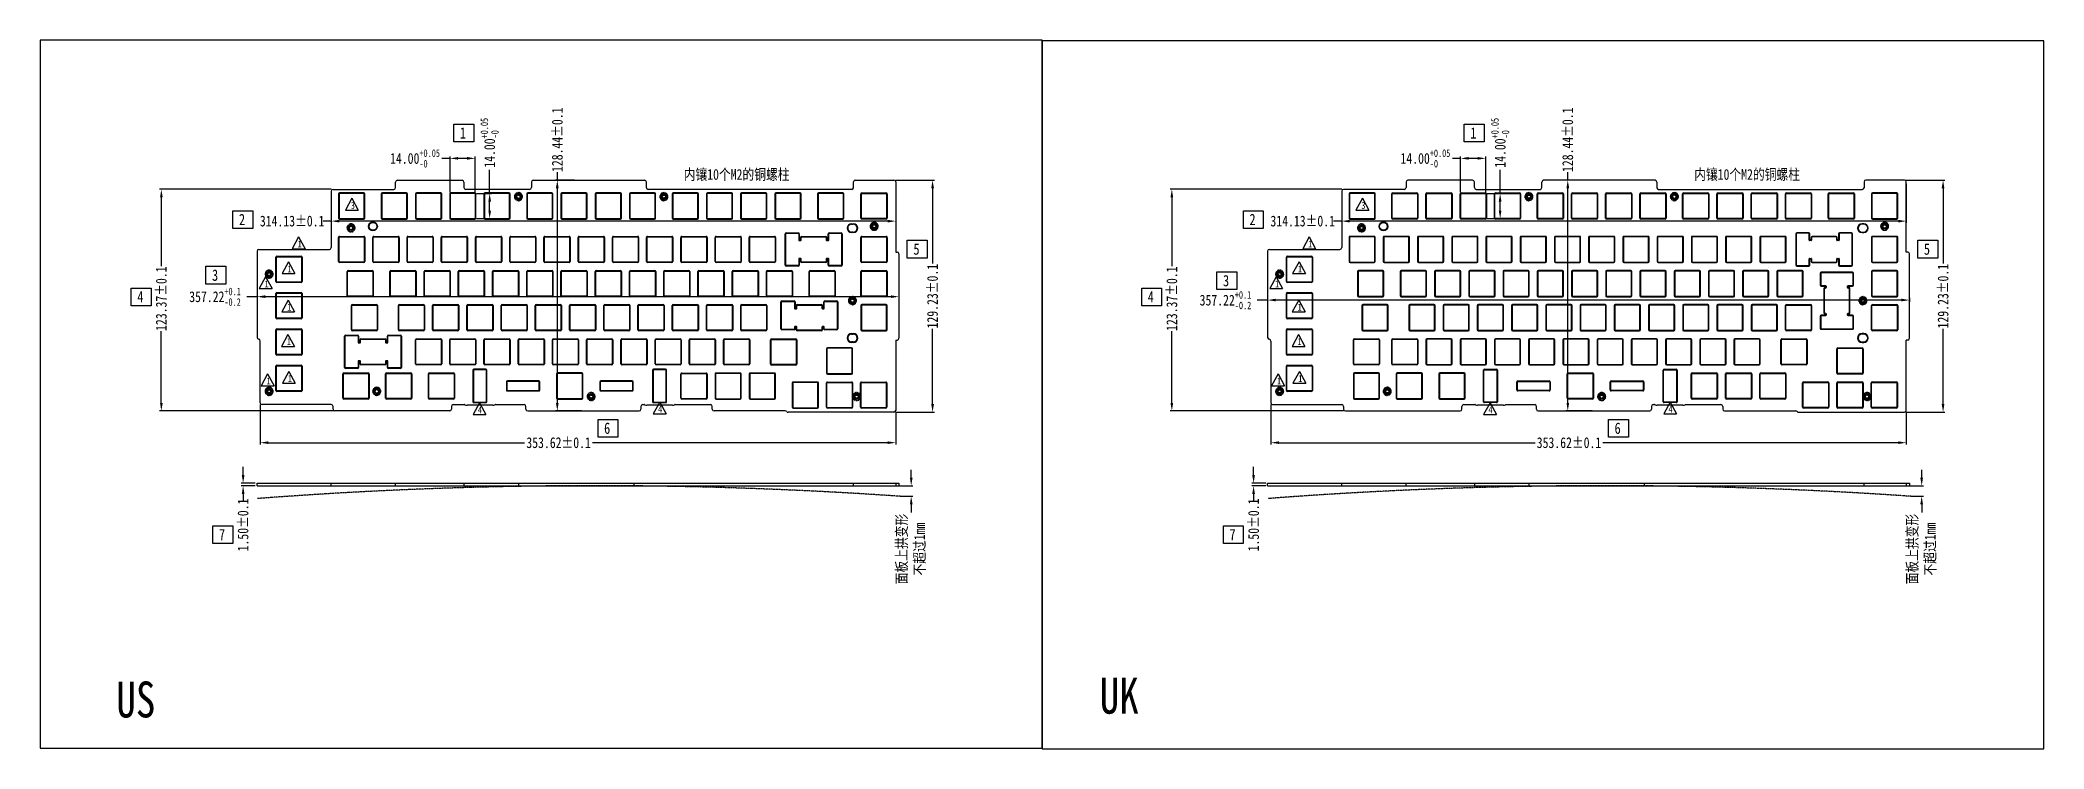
# Model space of a CAD drawing. Header units: inches. Extents: x 87 to 1202, y -45 to 350.
import ezdxf

# ---------------------------------------------------------------- set-up
doc = ezdxf.new("R2010")
doc.units = ezdxf.units.IN
doc.header["$LTSCALE"] = 0.909449
doc.header["$MEASUREMENT"] = 0
doc.header["$PDMODE"] = 3
doc.header["$PDSIZE"] = 0.3125
for name, pattern in [('CENTER', [0.6, 0.375, -0.075, 0.075, -0.075]), ('HIDDEN', [0.2, 0.1, -0.1]), ('PHANTOM', [0.8, 0.45, -0.05, 0.1, -0.05, 0.1, -0.05])]:
    doc.linetypes.add(name, pattern=pattern)
doc.layers.get('0').update_dxf_attribs({"linetype": 'CONTINUOUS'})
doc.layers.get('Defpoints').update_dxf_attribs({"linetype": 'CONTINUOUS'})
for name, color, linetype in [('DEFAULT_2', 8, 'HIDDEN'), ('DEFAULT_3', 7, 'PHANTOM'), ('文字', 4, 'CONTINUOUS')]:
    doc.layers.add(name, color=color, linetype=linetype)
doc.styles.get("Standard").update_dxf_attribs({"font": 'txt', "width": 0.8})
doc.dimstyles.get("Standard").update_dxf_attribs({"dimtxt": 6, "dimasz": 4.5, "dimexe": 1, "dimexo": 1, "dimgap": 0.09, "dimtad": 0, "dimzin": 1, "dimdsep": 46, "dimtxsty": 'STANDARD', "dimcen": 0.09, "dimclrd": 5, "dimclre": 5, "dimclrt": 1, "dimadec": 0, "dimazin": 0, "dimtp": 0.01, "dimtm": 0.01, "dimtfac": 1, "dimtofl": 0, "dimtmove": 0, "dimatfit": 3, "dimfxl": 1, "dimtolj": 1, "dimtzin": 4, "dimarcsym": 0})

msp = doc.modelspace()

# ---------------------------------------------------------------- texts
at = {"color": 2, "linetype": 'Continuous', "char_height": 6.3, "width": 63.00787, "attachment_point": 3, "line_spacing_factor": 0.9}
for s, insert in [('{\\fSimSun|b0|i0|c134|p2;1}', (323.762, 301.205)), ('{\\fSimSun|b0|i0|c134|p2;1}', (886.113, 301.205)), ('{\\fSimSun|b0|i0|c134|p2;2}', (200.83, 253.046)), ('{\\fSimSun|b0|i0|c134|p2;2}', (763.181, 253.046)), ('{\\fSimSun|b0|i0|c134|p2;5}', (576.17, 236.587)), ('{\\fSimSun|b0|i0|c134|p2;5}', (1138.522, 236.587)), ('{\\fSimSun|b0|i0|c134|p2;3}', (185.84, 222.062)), ('{\\fSimSun|b0|i0|c134|p2;3}', (748.469, 219.002)), ('{\\fSimSun|b0|i0|c134|p2;4}', (144.252, 209.982)), ('{\\fSimSun|b0|i0|c134|p2;4}', (706.604, 209.982)), ('{\\fSimSun|b0|i0|c134|p2;6}', (404.04, 136.849)), ('{\\fSimSun|b0|i0|c134|p2;6}', (966.391, 136.849)), ('{\\fSimSun|b0|i0|c134|p2;7}', (189.719, 77.582)), ('{\\fSimSun|b0|i0|c134|p2;7}', (752.071, 77.582))]:
    msp.add_mtext(s, dxfattribs=dict(at, insert=insert))
at = {"char_height": 3.87513, "width": 15.95601, "attachment_point": 1}
for s, insert in [('{\\fSimSun|b0|i0|c134|p2;3}', (259.651, 259.678)), ('{\\fSimSun|b0|i0|c134|p2;3}', (822.002, 259.678)), ('{\\fSimSun|b0|i0|c134|p2;1}', (230.033, 238.181)), ('{\\fSimSun|b0|i0|c134|p2;1}', (792.384, 238.181)), ('{\\fSimSun|b0|i0|c134|p2;1}', (224.392, 224.293)), ('{\\fSimSun|b0|i0|c134|p2;1}', (786.744, 224.293)), ('{\\fSimSun|b0|i0|c134|p2;1}', (211.644, 215.945)), ('{\\fSimSun|b0|i0|c134|p2;1}', (773.995, 215.945)), ('{\\fSimSun|b0|i0|c134|p2;1}', (224.207, 202.956)), ('{\\fSimSun|b0|i0|c134|p2;1}', (786.558, 202.956)), ('{\\fSimSun|b0|i0|c134|p2;1}', (224.083, 183.811)), ('{\\fSimSun|b0|i0|c134|p2;1}', (786.435, 183.811)), ('{\\fSimSun|b0|i0|c134|p2;1}', (212.744, 161.902)), ('{\\fSimSun|b0|i0|c134|p2;1}', (224.578, 163.279)), ('{\\fSimSun|b0|i0|c134|p2;1}', (775.096, 161.902)), ('{\\fSimSun|b0|i0|c134|p2;1}', (786.93, 163.279)), ('{\\fSimSun|b0|i0|c134|p2;4}', (330.393, 145.871)), ('{\\fSimSun|b0|i0|c134|p2;4}', (430.651, 146.259)), ('{\\fSimSun|b0|i0|c134|p2;4}', (892.745, 145.871)), ('{\\fSimSun|b0|i0|c134|p2;4}', (993.002, 146.259))]:
    msp.add_mtext(s, dxfattribs=dict(at, insert=insert))
at = {"layer": '文字', "lineweight": 0, "width": 98.60204, "attachment_point": 1}
for s, insert, char_height in [('{\\fSimSun|b0|i0|c134|p54;\\C3;内镶10个M2的铜螺柱}', (444.909, 277.98), 6), ('{\\fSimSun|b0|i0|c134|p54;\\C3;内镶10个M2的铜螺柱}', (1007.26, 277.98), 6), ('{\\fSimSun|b0|i0|c134|p54;\\C3;US}', (129.143, -7.347), 20), ('{\\fSimSun|b0|i0|c134|p54;\\C3;UK}', (676.4, -5.238), 20)]:
    msp.add_mtext(s, dxfattribs=dict(at, insert=insert, char_height=char_height))

# ---------------------------------------------------------------- blocks, each defined once
blk = doc.blocks.new('*D7')
at = {"layer": 'DEFAULT_3', "color": 3, "linetype": 'ByBlock', "lineweight": -2}
for p, q in [((1125.3, 269.8), (1125.3, 248)), ((811.1, 249), (806.6, 249)), ((1120.8, 249), (815.6, 249))]:
    blk.add_line(p, q, dxfattribs=at)
at = {"layer": 'DEFAULT_3', "color": 3, "linetype": 'ByBlock'}
for points in [[(815.6, 249.7), (815.6, 248.2), (811.1, 249)], [(1120.8, 249.7), (1120.8, 248.2), (1125.3, 249)]]:
    blk.add_solid(points, dxfattribs=at)
at = {"layer": 'Defpoints', "color": 0, "linetype": 'ByBlock'}
for p in [(1125.3, 270.8), (811.1, 249), (1125.3, 249)]:
    blk.add_point(p, dxfattribs=at)
at = {"layer": 'DEFAULT_3', "color": 3, "linetype": 'ByBlock', "insert": (789.4, 249), "char_height": 6, "attachment_point": 5}
blk.add_mtext('\\A1;314.13%%P0.1', dxfattribs=at)
blk = doc.blocks.new('*D8')
at = {"layer": 'DEFAULT_3', "color": 3, "linetype": 'ByBlock', "lineweight": -2}
for p, q in [((769.9, 205), (764, 205)), ((769.9, 206.7), (769.9, 204)), ((1122.6, 205), (774.4, 205)), ((1127.1, 206.2), (1127.1, 204))]:
    blk.add_line(p, q, dxfattribs=at)
at = {"layer": 'DEFAULT_3', "color": 3, "linetype": 'ByBlock'}
for points in [[(774.4, 205.8), (774.4, 204.3), (769.9, 205)], [(1122.6, 205.8), (1122.6, 204.3), (1127.1, 205)]]:
    blk.add_solid(points, dxfattribs=at)
at = {"layer": 'Defpoints', "color": 0, "linetype": 'ByBlock'}
for p in [(769.9, 207.7), (1127.1, 207.2), (1127.1, 205)]:
    blk.add_point(p, dxfattribs=at)
at = {"layer": 'DEFAULT_3', "color": 3, "linetype": 'ByBlock', "insert": (746.4, 205), "char_height": 6, "attachment_point": 5}
blk.add_mtext('\\A1;357.22{\\H0.7x;\\S+0.1^ -0.2;}', dxfattribs=at)
blk = doc.blocks.new('*D9')
at = {"layer": 'DEFAULT_3', "color": 3, "linetype": 'ByBlock', "lineweight": -2}
for p, q in [((771.7, 146.8), (771.7, 124.6)), ((1125.3, 142.6), (1125.3, 124.6)), ((776.2, 125.6), (918.8, 125.6)), ((1120.8, 125.6), (956.5, 125.6))]:
    blk.add_line(p, q, dxfattribs=at)
at = {"layer": 'DEFAULT_3', "color": 3, "linetype": 'ByBlock'}
for points in [[(776.2, 126.4), (776.2, 124.9), (771.7, 125.6)], [(1120.8, 126.4), (1120.8, 124.9), (1125.3, 125.6)]]:
    blk.add_solid(points, dxfattribs=at)
at = {"layer": 'Defpoints', "color": 0, "linetype": 'ByBlock'}
for p in [(771.7, 147.8), (1125.3, 143.6), (771.7, 125.6)]:
    blk.add_point(p, dxfattribs=at)
at = {"layer": 'DEFAULT_3', "color": 3, "linetype": 'ByBlock', "insert": (937.6, 125.6), "char_height": 6, "attachment_point": 5}
blk.add_mtext('\\A1;353.62%%P0.1', dxfattribs=at)
blk = doc.blocks.new('*D10')
at = {"layer": 'DEFAULT_3', "color": 3, "linetype": 'ByBlock', "lineweight": -2}
for p, q in [((811.1, 266.7), (715.6, 266.7)), ((716.6, 262.2), (716.6, 223.9)), ((716.6, 147.8), (716.6, 187.7)), ((812.1, 143.3), (715.6, 143.3))]:
    blk.add_line(p, q, dxfattribs=at)
at = {"layer": 'DEFAULT_3', "color": 3, "linetype": 'ByBlock'}
for points in [[(715.8, 262.2), (717.3, 262.2), (716.6, 266.7)], [(715.8, 147.8), (717.3, 147.8), (716.6, 143.3)]]:
    blk.add_solid(points, dxfattribs=at)
at = {"layer": 'Defpoints', "color": 0, "linetype": 'ByBlock'}
for p in [(812.1, 266.7), (716.6, 143.3), (813.1, 143.3)]:
    blk.add_point(p, dxfattribs=at)
at = {"layer": 'DEFAULT_3', "color": 3, "linetype": 'ByBlock', "insert": (716.6, 205.8), "char_height": 6, "attachment_point": 5, "rotation": 90}
blk.add_mtext('\\A1;123.37%%P0.1', dxfattribs=at)
blk = doc.blocks.new('*D11')
at = {"layer": 'DEFAULT_3', "color": 3, "linetype": 'ByBlock', "lineweight": -2}
for p, q in [((1125.3, 271.8), (1146.8, 271.8)), ((1145.8, 267.3), (1145.8, 225.3)), ((1145.8, 147.1), (1145.8, 189.1)), ((1125.3, 142.6), (1146.8, 142.6))]:
    blk.add_line(p, q, dxfattribs=at)
at = {"layer": 'DEFAULT_3', "color": 3, "linetype": 'ByBlock'}
for points in [[(1145, 267.3), (1146.5, 267.3), (1145.8, 271.8)], [(1145, 147.1), (1146.5, 147.1), (1145.8, 142.6)]]:
    blk.add_solid(points, dxfattribs=at)
at = {"layer": 'Defpoints', "color": 0, "linetype": 'ByBlock'}
for p in [(1124.3, 271.8), (1145.8, 271.8), (1124.3, 142.6)]:
    blk.add_point(p, dxfattribs=at)
at = {"layer": 'DEFAULT_3', "color": 3, "linetype": 'ByBlock', "insert": (1145.8, 207.2), "char_height": 6, "attachment_point": 5, "rotation": 90}
blk.add_mtext('\\A1;129.23%%P0.1', dxfattribs=at)
blk = doc.blocks.new('*D12')
at = {"layer": 'DEFAULT_3', "color": 3, "linetype": 'ByBlock', "lineweight": -2}
for p, q in [((946.5, 271.8), (935.9, 271.8)), ((936.9, 271.8), (936.9, 276.3)), ((936.9, 147.8), (936.9, 267.3)), ((950.5, 143.3), (935.9, 143.3))]:
    blk.add_line(p, q, dxfattribs=at)
at = {"layer": 'DEFAULT_3', "color": 3, "linetype": 'ByBlock'}
for points in [[(936.2, 267.3), (937.7, 267.3), (936.9, 271.8)], [(936.2, 147.8), (937.7, 147.8), (936.9, 143.3)]]:
    blk.add_solid(points, dxfattribs=at)
at = {"layer": 'Defpoints', "color": 0, "linetype": 'ByBlock'}
for p in [(936.9, 271.8), (947.5, 271.8), (951.5, 143.3)]:
    blk.add_point(p, dxfattribs=at)
at = {"layer": 'DEFAULT_3', "color": 3, "linetype": 'ByBlock', "insert": (936.9, 294.3), "char_height": 6, "attachment_point": 5, "rotation": 90}
blk.add_mtext('\\A1;128.44%%P0.1', dxfattribs=at)
blk = doc.blocks.new('*D5')
at = {"layer": 'DEFAULT_3', "color": 3, "linetype": 'ByBlock', "lineweight": -2}
for p, q in [((762.1, 107.6), (762.1, 112.1)), ((768.9, 103.1), (761.1, 103.1)), ((768.9, 101.6), (761.1, 101.6)), ((762.1, 97.1), (762.1, 92.6))]:
    blk.add_line(p, q, dxfattribs=at)
at = {"layer": 'DEFAULT_3', "color": 3, "linetype": 'ByBlock'}
for points in [[(761.3, 107.6), (762.8, 107.6), (762.1, 103.1)], [(761.3, 97.1), (762.8, 97.1), (762.1, 101.6)]]:
    blk.add_solid(points, dxfattribs=at)
at = {"layer": 'Defpoints', "color": 0, "linetype": 'ByBlock'}
for p in [(762.1, 103.1), (769.9, 103.1), (769.9, 101.6)]:
    blk.add_point(p, dxfattribs=at)
at = {"layer": 'DEFAULT_3', "color": 3, "linetype": 'ByBlock', "insert": (762.1, 79.8), "char_height": 6, "attachment_point": 5, "rotation": 90}
blk.add_mtext('\\A1;1.50%%P0.1', dxfattribs=at)
blk = doc.blocks.new('*D6')
at = {"layer": 'DEFAULT_3', "color": 3, "linetype": 'ByBlock', "lineweight": -2}
for p, q in [((1127.1, 101.6), (1134.9, 101.6)), ((1133.9, 106.1), (1133.9, 110.6)), ((1127.8, 95.8), (1134.9, 95.8)), ((1133.9, 91.3), (1133.9, 86.8))]:
    blk.add_line(p, q, dxfattribs=at)
at = {"layer": 'DEFAULT_3', "color": 3, "linetype": 'ByBlock'}
for points in [[(1133.1, 106.1), (1134.6, 106.1), (1133.9, 101.6)], [(1133.1, 91.3), (1134.6, 91.3), (1133.9, 95.8)]]:
    blk.add_solid(points, dxfattribs=at)
at = {"layer": 'Defpoints', "color": 0, "linetype": 'ByBlock'}
for p in [(1126.1, 101.6), (1133.9, 101.6), (1126.8, 95.8)]:
    blk.add_point(p, dxfattribs=at)
at = {"layer": 'DEFAULT_3', "color": 3, "linetype": 'ByBlock', "insert": (1133.9, 66.4), "char_height": 6, "attachment_point": 5, "rotation": 90}
blk.add_mtext('\\A1;{\\fSimSun|b0|i0|c134|p2;面板上拱变形}\\P{\\fSimSun|b0|i0|c134|p2;不超过1mm}', dxfattribs=at)
blk = doc.blocks.new('*D17')
at = {"layer": 'DEFAULT_3', "color": 3, "linetype": 'ByBlock', "lineweight": -2}
for p, q in [((562.9, 269.8), (562.9, 248)), ((248.8, 249), (244.3, 249)), ((558.4, 249), (253.3, 249))]:
    blk.add_line(p, q, dxfattribs=at)
at = {"layer": 'DEFAULT_3', "color": 3, "linetype": 'ByBlock'}
for points in [[(253.3, 249.7), (253.3, 248.2), (248.8, 249)], [(558.4, 249.7), (558.4, 248.2), (562.9, 249)]]:
    blk.add_solid(points, dxfattribs=at)
at = {"layer": 'Defpoints', "color": 0, "linetype": 'ByBlock'}
for p in [(562.9, 270.8), (248.8, 249), (562.9, 249)]:
    blk.add_point(p, dxfattribs=at)
at = {"layer": 'DEFAULT_3', "color": 3, "linetype": 'ByBlock', "insert": (227, 249), "char_height": 6, "attachment_point": 5}
blk.add_mtext('\\A1;314.13%%P0.1', dxfattribs=at)
blk = doc.blocks.new('*D18')
at = {"layer": 'DEFAULT_3', "color": 3, "linetype": 'ByBlock', "lineweight": -2}
for p, q in [((207.5, 206.9), (201.8, 206.9)), ((207.5, 206.7), (207.5, 205.9)), ((560.2, 206.9), (212, 206.9)), ((564.7, 206.2), (564.7, 205.9))]:
    blk.add_line(p, q, dxfattribs=at)
at = {"layer": 'DEFAULT_3', "color": 3, "linetype": 'ByBlock'}
for points in [[(212, 207.7), (212, 206.2), (207.5, 206.9)], [(560.2, 207.7), (560.2, 206.2), (564.7, 206.9)]]:
    blk.add_solid(points, dxfattribs=at)
at = {"layer": 'Defpoints', "color": 0, "linetype": 'ByBlock'}
for p in [(207.5, 207.7), (564.7, 207.2), (564.7, 206.9)]:
    blk.add_point(p, dxfattribs=at)
at = {"layer": 'DEFAULT_3', "color": 3, "linetype": 'ByBlock', "insert": (184.1, 206.9), "char_height": 6, "attachment_point": 5}
blk.add_mtext('\\A1;357.22{\\H0.7x;\\S+0.1^ -0.2;}', dxfattribs=at)
blk = doc.blocks.new('*D19')
at = {"layer": 'DEFAULT_3', "color": 3, "linetype": 'ByBlock', "lineweight": -2}
for p, q in [((209.3, 146.8), (209.3, 124.6)), ((562.9, 142.6), (562.9, 124.6)), ((213.8, 125.6), (356.4, 125.6)), ((558.4, 125.6), (394.2, 125.6))]:
    blk.add_line(p, q, dxfattribs=at)
at = {"layer": 'DEFAULT_3', "color": 3, "linetype": 'ByBlock'}
for points in [[(213.8, 126.4), (213.8, 124.9), (209.3, 125.6)], [(558.4, 126.4), (558.4, 124.9), (562.9, 125.6)]]:
    blk.add_solid(points, dxfattribs=at)
at = {"layer": 'Defpoints', "color": 0, "linetype": 'ByBlock'}
for p in [(209.3, 147.8), (562.9, 143.6), (209.3, 125.6)]:
    blk.add_point(p, dxfattribs=at)
at = {"layer": 'DEFAULT_3', "color": 3, "linetype": 'ByBlock', "insert": (375.3, 125.6), "char_height": 6, "attachment_point": 5}
blk.add_mtext('\\A1;353.62%%P0.1', dxfattribs=at)
blk = doc.blocks.new('*D20')
at = {"layer": 'DEFAULT_3', "color": 3, "linetype": 'ByBlock', "lineweight": -2}
for p, q in [((248.8, 266.7), (153.2, 266.7)), ((154.2, 262.2), (154.2, 223.9)), ((154.2, 147.8), (154.2, 187.7)), ((249.8, 143.3), (153.2, 143.3))]:
    blk.add_line(p, q, dxfattribs=at)
at = {"layer": 'DEFAULT_3', "color": 3, "linetype": 'ByBlock'}
for points in [[(153.5, 262.2), (155, 262.2), (154.2, 266.7)], [(153.5, 147.8), (155, 147.8), (154.2, 143.3)]]:
    blk.add_solid(points, dxfattribs=at)
at = {"layer": 'Defpoints', "color": 0, "linetype": 'ByBlock'}
for p in [(249.8, 266.7), (154.2, 143.3), (250.8, 143.3)]:
    blk.add_point(p, dxfattribs=at)
at = {"layer": 'DEFAULT_3', "color": 3, "linetype": 'ByBlock', "insert": (154.2, 205.8), "char_height": 6, "attachment_point": 5, "rotation": 90}
blk.add_mtext('\\A1;123.37%%P0.1', dxfattribs=at)
blk = doc.blocks.new('*D21')
at = {"layer": 'DEFAULT_3', "color": 3, "linetype": 'ByBlock', "lineweight": -2}
for p, q in [((562.9, 271.8), (584.4, 271.8)), ((583.4, 267.3), (583.4, 225.3)), ((583.4, 147.1), (583.4, 189.1)), ((562.9, 142.6), (584.4, 142.6))]:
    blk.add_line(p, q, dxfattribs=at)
at = {"layer": 'DEFAULT_3', "color": 3, "linetype": 'ByBlock'}
for points in [[(582.7, 267.3), (584.2, 267.3), (583.4, 271.8)], [(582.7, 147.1), (584.2, 147.1), (583.4, 142.6)]]:
    blk.add_solid(points, dxfattribs=at)
at = {"layer": 'Defpoints', "color": 0, "linetype": 'ByBlock'}
for p in [(561.9, 271.8), (583.4, 271.8), (561.9, 142.6)]:
    blk.add_point(p, dxfattribs=at)
at = {"layer": 'DEFAULT_3', "color": 3, "linetype": 'ByBlock', "insert": (583.4, 207.2), "char_height": 6, "attachment_point": 5, "rotation": 90}
blk.add_mtext('\\A1;129.23%%P0.1', dxfattribs=at)
blk = doc.blocks.new('*D14')
at = {"layer": 'DEFAULT_3', "color": 3, "linetype": 'ByBlock', "lineweight": -2}
for p, q in [((384.1, 271.8), (373.6, 271.8)), ((374.6, 271.8), (374.6, 276.3)), ((374.6, 147.8), (374.6, 267.3)), ((388.1, 143.3), (373.6, 143.3))]:
    blk.add_line(p, q, dxfattribs=at)
at = {"layer": 'DEFAULT_3', "color": 3, "linetype": 'ByBlock'}
for points in [[(373.8, 267.3), (375.3, 267.3), (374.6, 271.8)], [(373.8, 147.8), (375.3, 147.8), (374.6, 143.3)]]:
    blk.add_solid(points, dxfattribs=at)
at = {"layer": 'Defpoints', "color": 0, "linetype": 'ByBlock'}
for p in [(374.6, 271.8), (385.1, 271.8), (389.1, 143.3)]:
    blk.add_point(p, dxfattribs=at)
at = {"layer": 'DEFAULT_3', "color": 3, "linetype": 'ByBlock', "insert": (374.6, 294.3), "char_height": 6, "attachment_point": 5, "rotation": 90}
blk.add_mtext('\\A1;128.44%%P0.1', dxfattribs=at)
blk = doc.blocks.new('*D15')
at = {"layer": 'DEFAULT_3', "color": 3, "linetype": 'ByBlock', "lineweight": -2}
for p, q in [((199.7, 107.6), (199.7, 112.1)), ((206.5, 103.1), (198.7, 103.1)), ((206.5, 101.6), (198.7, 101.6)), ((199.7, 97.1), (199.7, 92.6))]:
    blk.add_line(p, q, dxfattribs=at)
at = {"layer": 'DEFAULT_3', "color": 3, "linetype": 'ByBlock'}
for points in [[(199, 107.6), (200.5, 107.6), (199.7, 103.1)], [(199, 97.1), (200.5, 97.1), (199.7, 101.6)]]:
    blk.add_solid(points, dxfattribs=at)
at = {"layer": 'Defpoints', "color": 0, "linetype": 'ByBlock'}
for p in [(199.7, 103.1), (207.5, 103.1), (207.5, 101.6)]:
    blk.add_point(p, dxfattribs=at)
at = {"layer": 'DEFAULT_3', "color": 3, "linetype": 'ByBlock', "insert": (199.7, 79.8), "char_height": 6, "attachment_point": 5, "rotation": 90}
blk.add_mtext('\\A1;1.50%%P0.1', dxfattribs=at)
blk = doc.blocks.new('*D16')
at = {"layer": 'DEFAULT_3', "color": 3, "linetype": 'ByBlock', "lineweight": -2}
for p, q in [((564.7, 101.6), (572.5, 101.6)), ((571.5, 106.1), (571.5, 110.6)), ((565.4, 95.8), (572.5, 95.8)), ((571.5, 91.3), (571.5, 86.8))]:
    blk.add_line(p, q, dxfattribs=at)
at = {"layer": 'DEFAULT_3', "color": 3, "linetype": 'ByBlock'}
for points in [[(570.8, 106.1), (572.3, 106.1), (571.5, 101.6)], [(570.8, 91.3), (572.3, 91.3), (571.5, 95.8)]]:
    blk.add_solid(points, dxfattribs=at)
at = {"layer": 'Defpoints', "color": 0, "linetype": 'ByBlock'}
for p in [(563.7, 101.6), (571.5, 101.6), (564.4, 95.8)]:
    blk.add_point(p, dxfattribs=at)
at = {"layer": 'DEFAULT_3', "color": 3, "linetype": 'ByBlock', "insert": (571.5, 66.4), "char_height": 6, "attachment_point": 5, "rotation": 90}
blk.add_mtext('\\A1;{\\fSimSun|b0|i0|c134|p2;面板上拱变形}\\P{\\fSimSun|b0|i0|c134|p2;不超过1mm}', dxfattribs=at)
blk = doc.blocks.new('*D24')
at = {"layer": 'DEFAULT_3', "color": 3, "linetype": 'ByBlock', "lineweight": -2}
for p, q in [((314.9, 283.9), (310.4, 283.9)), ((314.9, 265.2), (314.9, 284.9)), ((324.4, 283.9), (319.4, 283.9)), ((328.9, 265.2), (328.9, 284.9))]:
    blk.add_line(p, q, dxfattribs=at)
at = {"layer": 'DEFAULT_3', "color": 3, "linetype": 'ByBlock'}
for points in [[(319.4, 284.7), (319.4, 283.2), (314.9, 283.9)], [(324.4, 284.7), (324.4, 283.2), (328.9, 283.9)]]:
    blk.add_solid(points, dxfattribs=at)
at = {"layer": 'Defpoints', "color": 0, "linetype": 'ByBlock'}
for p in [(328.9, 283.9), (314.9, 264.2), (328.9, 264.2)]:
    blk.add_point(p, dxfattribs=at)
at = {"layer": 'DEFAULT_3', "color": 3, "linetype": 'ByBlock', "insert": (295.4, 283.9), "char_height": 6, "attachment_point": 5}
blk.add_mtext('\\A1;14.00{\\H0.7x;\\S+0.05^ -0;}', dxfattribs=at)
blk = doc.blocks.new('*D25')
at = {"layer": 'DEFAULT_3', "color": 3, "linetype": 'ByBlock', "lineweight": -2}
for p, q in [((336.9, 264.4), (336.9, 277.5)), ((329.7, 264.4), (337.9, 264.4)), ((336.9, 254.9), (336.9, 259.9)), ((329.7, 250.4), (337.9, 250.4))]:
    blk.add_line(p, q, dxfattribs=at)
at = {"layer": 'DEFAULT_3', "color": 3, "linetype": 'ByBlock'}
for points in [[(336.2, 259.9), (337.7, 259.9), (336.9, 264.4)], [(336.2, 254.9), (337.7, 254.9), (336.9, 250.4)]]:
    blk.add_solid(points, dxfattribs=at)
at = {"layer": 'Defpoints', "color": 0, "linetype": 'ByBlock'}
for p in [(328.7, 264.4), (336.9, 264.4), (328.7, 250.4)]:
    blk.add_point(p, dxfattribs=at)
at = {"layer": 'DEFAULT_3', "color": 3, "linetype": 'ByBlock', "insert": (336.9, 292.6), "char_height": 6, "attachment_point": 5, "rotation": 90}
blk.add_mtext('\\A1;14.00{\\H0.7x;\\S+0.05^ -0;}', dxfattribs=at)
blk = doc.blocks.new('*D26')
at = {"layer": 'DEFAULT_3', "color": 3, "linetype": 'ByBlock', "lineweight": -2}
for p, q in [((877.3, 283.9), (872.8, 283.9)), ((877.3, 265.2), (877.3, 284.9)), ((886.8, 283.9), (881.8, 283.9)), ((891.3, 265.2), (891.3, 284.9))]:
    blk.add_line(p, q, dxfattribs=at)
at = {"layer": 'DEFAULT_3', "color": 3, "linetype": 'ByBlock'}
for points in [[(881.8, 284.7), (881.8, 283.2), (877.3, 283.9)], [(886.8, 284.7), (886.8, 283.2), (891.3, 283.9)]]:
    blk.add_solid(points, dxfattribs=at)
at = {"layer": 'Defpoints', "color": 0, "linetype": 'ByBlock'}
for p in [(891.3, 283.9), (877.3, 264.2), (891.3, 264.2)]:
    blk.add_point(p, dxfattribs=at)
at = {"layer": 'DEFAULT_3', "color": 3, "linetype": 'ByBlock', "insert": (857.7, 283.9), "char_height": 6, "attachment_point": 5}
blk.add_mtext('\\A1;14.00{\\H0.7x;\\S+0.05^ -0;}', dxfattribs=at)
blk = doc.blocks.new('*D27')
at = {"layer": 'DEFAULT_3', "color": 3, "linetype": 'ByBlock', "lineweight": -2}
for p, q in [((899.3, 264.4), (899.3, 277.5)), ((892.1, 264.4), (900.3, 264.4)), ((899.3, 254.9), (899.3, 259.9)), ((892.1, 250.4), (900.3, 250.4))]:
    blk.add_line(p, q, dxfattribs=at)
at = {"layer": 'DEFAULT_3', "color": 3, "linetype": 'ByBlock'}
for points in [[(898.5, 259.9), (900, 259.9), (899.3, 264.4)], [(898.5, 254.9), (900, 254.9), (899.3, 250.4)]]:
    blk.add_solid(points, dxfattribs=at)
at = {"layer": 'Defpoints', "color": 0, "linetype": 'ByBlock'}
for p in [(891.1, 264.4), (899.3, 264.4), (891.1, 250.4)]:
    blk.add_point(p, dxfattribs=at)
at = {"layer": 'DEFAULT_3', "color": 3, "linetype": 'ByBlock', "insert": (899.3, 292.6), "char_height": 6, "attachment_point": 5, "rotation": 90}
blk.add_mtext('\\A1;14.00{\\H0.7x;\\S+0.05^ -0;}', dxfattribs=at)

# ---------------------------------------------------------------- dimensions: what is measured, and where the dimension line sits
at = {"layer": 'DEFAULT_3', "linetype": 'ByBlock'}
for base, p1, p2, text, picture, middle in [((336.929, 264.361), (328.732, 250.361), (328.732, 264.361), '<>{\\H0.7x;\\S+0.05^ -0;}', '*D25', (336.929, 292.582)), ((374.579, 271.755), (389.144, 143.311), (385.144, 271.755), '<>%%P0.1', '*D14', (374.579, 294.345)), ((899.281, 264.361), (891.083, 250.361), (891.083, 264.361), '<>{\\H0.7x;\\S+0.05^ -0;}', '*D27', (899.281, 292.582)), ((936.93, 271.755), (951.495, 143.311), (947.496, 271.755), '<>%%P0.1', '*D12', (936.93, 294.345)), ((154.237, 143.311), (249.794, 266.68), (250.794, 143.311), '<>%%P0.1', '*D20', (154.237, 205.781)), ((716.588, 143.311), (812.145, 266.68), (813.145, 143.311), '<>%%P0.1', '*D10', (716.588, 205.781)), ((199.722, 103.143), (207.507, 101.643), (207.507, 103.143), '<>%%P0.1', '*D15', (199.722, 79.753)), ((762.073, 103.143), (769.859, 101.643), (769.859, 103.143), '<>%%P0.1', '*D5', (762.073, 79.753)), ((571.504, 101.643), (564.403, 95.767), (563.727, 101.643), '{\\fSimSun|b0|i0|c134|p2;面板上拱变形}\\P{\\fSimSun|b0|i0|c134|p2;不超过1mm}', '*D16', (571.504, 66.391)), ((1133.855, 101.643), (1126.754, 95.767), (1126.078, 101.643), '{\\fSimSun|b0|i0|c134|p2;面板上拱变形}\\P{\\fSimSun|b0|i0|c134|p2;不超过1mm}', '*D6', (1133.855, 66.391))]:
    dim = msp.add_linear_dim(base=base, p1=p1, p2=p2, angle=90, text=text, dimstyle='STANDARD', override={"dimclrd": 3, "dimclre": 3, "dimclrt": 3, "dimtfillclr": 256}, dxfattribs=at)
    dim.commit()
    dim.dimension.update_dxf_attribs({"geometry": picture, "text_midpoint": middle, "dimtype": 160})
for base, p1, p2, text, picture, middle in [((328.932, 283.943), (314.932, 264.161), (328.932, 264.161), '<>{\\H0.7x;\\S+0.05^ -0;}', '*D24', (295.382, 283.943)), ((891.283, 283.943), (877.283, 264.161), (891.283, 264.161), '<>{\\H0.7x;\\S+0.05^ -0;}', '*D26', (857.733, 283.943)), ((562.927, 248.965), (248.794, 248.965), (562.927, 270.846), '<>%%P0.1', '*D17', (227.004, 248.965)), ((1125.278, 248.965), (811.145, 248.965), (1125.278, 270.846), '<>%%P0.1', '*D7', (789.355, 248.965)), ((564.727, 206.941), (207.507, 207.73), (564.727, 207.233), '<>{\\H0.7x;\\S+0.1^ -0.2;}', '*D18', (184.117, 206.941)), ((1127.078, 205.025), (769.859, 207.73), (1127.078, 207.233), '<>{\\H0.7x;\\S+0.1^ -0.2;}', '*D8', (746.397, 205.025)), ((209.307, 125.64), (562.927, 143.611), (209.307, 147.841), '<>%%P0.1', '*D19', (375.293, 125.64)), ((771.659, 125.64), (1125.278, 143.611), (771.659, 147.841), '<>%%P0.1', '*D9', (937.644, 125.64))]:
    dim = msp.add_linear_dim(base=base, p1=p1, p2=p2, text=text, dimstyle='STANDARD', override={"dimclrd": 3, "dimclre": 3, "dimclrt": 3, "dimtfillclr": 256}, dxfattribs=at)
    dim.commit()
    dim.dimension.update_dxf_attribs({"geometry": picture, "text_midpoint": middle, "dimtype": 160})
for base, p1, p2, picture, middle in [((583.4322, 271.8461), (561.9268, 142.6114), (561.9268, 271.8461), '*D21', (583.4322, 207.2288)), ((1145.7835, 271.8461), (1124.2781, 142.6114), (1124.2781, 271.8461), '*D11', (1145.7835, 207.2288))]:
    dim = msp.add_linear_dim(base=base, p1=p1, p2=p2, angle=90, text='<>%%P0.1', dimstyle='STANDARD', override={"dimclrd": 3, "dimclre": 3, "dimclrt": 3, "dimtfillclr": 256}, dxfattribs=at)
    dim.commit()
    dim.dimension.update_dxf_attribs({"geometry": picture, "text_midpoint": middle})

# ---------------------------------------------------------------- linework, layer by layer
at = {"color": 7, "linetype": 'Continuous'}
for p, q in [((284.608, 267.68), (284.608, 270.755)), ((285.608, 271.755), (321.608, 271.755)), ((322.608, 270.755), (322.608, 267.68)), ((360.145, 270.755), (360.145, 267.68)), ((361.145, 271.755), (423.144, 271.755)), ((424.144, 267.611), (424.144, 270.755)), ((539.427, 267.611), (539.427, 270.846)), ((540.427, 271.846), (561.927, 271.846)), ((562.927, 270.846), (562.927, 231.733)), ((846.959, 270.755), (846.959, 267.68)), ((883.959, 271.755), (847.959, 271.755)), ((884.959, 267.68), (884.959, 270.755)), ((922.496, 267.68), (922.496, 270.755)), ((985.495, 271.755), (923.496, 271.755)), ((986.495, 270.755), (986.495, 267.611)), ((1101.778, 270.846), (1101.778, 267.611)), ((1124.278, 271.846), (1102.778, 271.846)), ((1125.278, 231.733), (1125.278, 270.846)), ((248.794, 265.68), (248.794, 234.233)), ((249.794, 266.68), (283.608, 266.68)), ((276.582, 264.161), (276.582, 250.661)), ((276.882, 264.161), (276.882, 250.661)), ((290.632, 264.711), (277.132, 264.711)), ((290.632, 264.411), (277.132, 264.411)), ((290.882, 250.661), (290.882, 264.161)), ((291.182, 250.661), (291.182, 264.161)), ((295.632, 264.161), (295.632, 250.661)), ((295.932, 264.161), (295.932, 250.661)), ((309.682, 264.711), (296.182, 264.711)), ((309.682, 264.411), (296.182, 264.411)), ((309.932, 250.661), (309.932, 264.161)), ((310.232, 250.661), (310.232, 264.161)), ((314.682, 264.161), (314.682, 250.661)), ((314.982, 264.161), (314.982, 250.661)), ((328.732, 264.711), (315.232, 264.711)), ((328.732, 264.411), (315.232, 264.411)), ((359.145, 266.68), (323.608, 266.68)), ((328.982, 250.661), (328.982, 264.161)), ((329.282, 250.661), (329.282, 264.161)), ((333.732, 264.161), (333.732, 250.661)), ((334.032, 264.161), (334.032, 250.661)), ((347.782, 264.711), (334.282, 264.711)), ((347.782, 264.411), (334.282, 264.411)), ((348.032, 250.661), (348.032, 264.161)), ((348.332, 250.661), (348.332, 264.161)), ((357.545, 264.161), (357.545, 250.661)), ((357.845, 264.161), (357.845, 250.661)), ((371.595, 264.711), (358.095, 264.711)), ((371.595, 264.411), (358.095, 264.411)), ((371.845, 250.661), (371.845, 264.161)), ((372.145, 250.661), (372.145, 264.161)), ((376.595, 264.161), (376.595, 250.661)), ((376.895, 264.161), (376.895, 250.661)), ((390.645, 264.711), (377.145, 264.711)), ((390.645, 264.411), (377.145, 264.411)), ((390.895, 250.661), (390.895, 264.161)), ((391.195, 250.661), (391.195, 264.161)), ((395.645, 264.161), (395.645, 250.661)), ((395.945, 264.161), (395.945, 250.661)), ((409.695, 264.711), (396.195, 264.711)), ((409.695, 264.411), (396.195, 264.411)), ((409.945, 250.661), (409.945, 264.161)), ((410.245, 250.661), (410.245, 264.161)), ((414.695, 264.161), (414.695, 250.661)), ((414.995, 264.161), (414.995, 250.661)), ((428.745, 264.711), (415.245, 264.711)), ((428.745, 264.411), (415.245, 264.411)), ((538.427, 266.611), (425.144, 266.611)), ((428.995, 250.661), (428.995, 264.161)), ((429.295, 250.661), (429.295, 264.161)), ((438.507, 264.161), (438.507, 250.661)), ((438.807, 264.161), (438.807, 250.661)), ((452.557, 264.711), (439.057, 264.711)), ((452.557, 264.411), (439.057, 264.411)), ((452.807, 250.661), (452.807, 264.161)), ((453.107, 250.661), (453.107, 264.161)), ((457.557, 264.161), (457.557, 250.661)), ((457.857, 264.161), (457.857, 250.661)), ((471.607, 264.711), (458.107, 264.711)), ((471.607, 264.411), (458.107, 264.411)), ((471.857, 250.661), (471.857, 264.161)), ((472.157, 250.661), (472.157, 264.161)), ((476.607, 264.161), (476.607, 250.661)), ((476.907, 264.161), (476.907, 250.661)), ((490.657, 264.711), (477.157, 264.711)), ((490.657, 264.411), (477.157, 264.411)), ((490.907, 250.661), (490.907, 264.161)), ((491.207, 250.661), (491.207, 264.161)), ((495.657, 264.161), (495.657, 250.661)), ((495.957, 264.161), (495.957, 250.661)), ((509.707, 264.711), (496.207, 264.711)), ((509.707, 264.411), (496.207, 264.411)), ((509.957, 250.661), (509.957, 264.161)), ((510.257, 250.661), (510.257, 264.161)), ((519.47, 264.161), (519.47, 250.661)), ((519.77, 264.161), (519.77, 250.661)), ((533.52, 264.711), (520.02, 264.711)), ((533.52, 264.411), (520.02, 264.411)), ((533.77, 250.661), (533.77, 264.161)), ((534.07, 250.661), (534.07, 264.161)), ((543.569, 250.661), (543.569, 264.161)), ((543.869, 250.661), (543.869, 264.161)), ((544.119, 264.711), (557.619, 264.711)), ((544.119, 264.411), (557.619, 264.411)), ((557.869, 264.161), (557.869, 250.661)), ((558.169, 264.161), (558.169, 250.661)), ((811.145, 265.68), (811.145, 234.233)), ((845.959, 266.68), (812.145, 266.68)), ((838.933, 250.661), (838.933, 264.161)), ((839.233, 250.661), (839.233, 264.161)), ((839.483, 264.711), (852.983, 264.711)), ((839.483, 264.411), (852.983, 264.411)), ((853.233, 264.161), (853.233, 250.661)), ((853.533, 264.161), (853.533, 250.661)), ((857.983, 250.661), (857.983, 264.161)), ((858.283, 250.661), (858.283, 264.161)), ((858.533, 264.711), (872.033, 264.711)), ((858.533, 264.411), (872.033, 264.411)), ((872.283, 264.161), (872.283, 250.661)), ((872.583, 264.161), (872.583, 250.661)), ((877.033, 250.661), (877.033, 264.161)), ((877.333, 250.661), (877.333, 264.161)), ((877.583, 264.711), (891.083, 264.711)), ((877.583, 264.411), (891.083, 264.411)), ((885.959, 266.68), (921.496, 266.68)), ((891.333, 264.161), (891.333, 250.661)), ((891.633, 264.161), (891.633, 250.661)), ((896.083, 250.661), (896.083, 264.161)), ((896.383, 250.661), (896.383, 264.161)), ((896.633, 264.711), (910.133, 264.711)), ((896.633, 264.411), (910.133, 264.411)), ((910.383, 264.161), (910.383, 250.661)), ((910.683, 264.161), (910.683, 250.661)), ((919.896, 250.661), (919.896, 264.161)), ((920.196, 250.661), (920.196, 264.161)), ((920.446, 264.711), (933.946, 264.711)), ((920.446, 264.411), (933.946, 264.411)), ((934.196, 264.161), (934.196, 250.661)), ((934.496, 264.161), (934.496, 250.661)), ((938.946, 250.661), (938.946, 264.161)), ((939.246, 250.661), (939.246, 264.161)), ((939.496, 264.711), (952.996, 264.711)), ((939.496, 264.411), (952.996, 264.411)), ((953.246, 264.161), (953.246, 250.661)), ((953.546, 264.161), (953.546, 250.661)), ((957.996, 250.661), (957.996, 264.161)), ((958.296, 250.661), (958.296, 264.161)), ((958.546, 264.711), (972.046, 264.711)), ((958.546, 264.411), (972.046, 264.411)), ((972.296, 264.161), (972.296, 250.661)), ((972.596, 264.161), (972.596, 250.661)), ((977.046, 250.661), (977.046, 264.161)), ((977.346, 250.661), (977.346, 264.161)), ((977.596, 264.711), (991.096, 264.711)), ((977.596, 264.411), (991.096, 264.411)), ((987.495, 266.611), (1100.778, 266.611)), ((991.346, 264.161), (991.346, 250.661)), ((991.646, 264.161), (991.646, 250.661)), ((1000.858, 250.661), (1000.858, 264.161)), ((1001.158, 250.661), (1001.158, 264.161)), ((1001.408, 264.711), (1014.908, 264.711)), ((1001.408, 264.411), (1014.908, 264.411)), ((1015.158, 264.161), (1015.158, 250.661)), ((1015.458, 264.161), (1015.458, 250.661)), ((1019.908, 250.661), (1019.908, 264.161)), ((1020.208, 250.661), (1020.208, 264.161)), ((1020.458, 264.711), (1033.958, 264.711)), ((1020.458, 264.411), (1033.958, 264.411)), ((1034.208, 264.161), (1034.208, 250.661)), ((1034.508, 264.161), (1034.508, 250.661)), ((1038.958, 250.661), (1038.958, 264.161)), ((1039.258, 250.661), (1039.258, 264.161)), ((1039.508, 264.711), (1053.008, 264.711)), ((1039.508, 264.411), (1053.008, 264.411)), ((1053.258, 264.161), (1053.258, 250.661)), ((1053.558, 264.161), (1053.558, 250.661)), ((1058.008, 250.661), (1058.008, 264.161)), ((1058.308, 250.661), (1058.308, 264.161)), ((1058.558, 264.711), (1072.058, 264.711)), ((1058.558, 264.411), (1072.058, 264.411)), ((1072.308, 264.161), (1072.308, 250.661)), ((1072.608, 264.161), (1072.608, 250.661)), ((1081.821, 250.661), (1081.821, 264.161)), ((1082.121, 250.661), (1082.121, 264.161)), ((1082.371, 264.711), (1095.871, 264.711)), ((1082.371, 264.411), (1095.871, 264.411)), ((1096.121, 264.161), (1096.121, 250.661)), ((1096.421, 264.161), (1096.421, 250.661)), ((1105.92, 264.161), (1105.92, 250.661)), ((1106.22, 264.161), (1106.22, 250.661)), ((1119.97, 264.711), (1106.47, 264.711)), ((1119.97, 264.411), (1106.47, 264.411)), ((1120.22, 250.661), (1120.22, 264.161)), ((1120.52, 250.661), (1120.52, 264.161)), ((277.132, 250.411), (290.632, 250.411)), ((277.132, 250.111), (290.632, 250.111)), ((296.182, 250.411), (309.682, 250.411)), ((296.182, 250.111), (309.682, 250.111)), ((315.232, 250.411), (328.732, 250.411)), ((315.232, 250.111), (328.732, 250.111)), ((334.282, 250.411), (347.782, 250.411)), ((334.282, 250.111), (347.782, 250.111)), ((358.095, 250.411), (371.595, 250.411)), ((358.095, 250.111), (371.595, 250.111)), ((377.145, 250.411), (390.645, 250.411)), ((377.145, 250.111), (390.645, 250.111)), ((396.195, 250.411), (409.695, 250.411)), ((396.195, 250.111), (409.695, 250.111)), ((415.245, 250.411), (428.745, 250.411)), ((415.245, 250.111), (428.745, 250.111)), ((439.057, 250.411), (452.557, 250.411)), ((439.057, 250.111), (452.557, 250.111)), ((458.107, 250.411), (471.607, 250.411)), ((458.107, 250.111), (471.607, 250.111)), ((477.157, 250.411), (490.657, 250.411)), ((477.157, 250.111), (490.657, 250.111)), ((496.207, 250.411), (509.707, 250.411)), ((496.207, 250.111), (509.707, 250.111)), ((520.02, 250.411), (533.52, 250.411)), ((520.02, 250.111), (533.52, 250.111)), ((538.319, 247.528), (539.319, 247.528)), ((538.319, 247.228), (539.319, 247.228)), ((557.619, 250.411), (544.119, 250.411)), ((557.619, 250.111), (544.119, 250.111)), ((852.983, 250.411), (839.483, 250.411)), ((852.983, 250.111), (839.483, 250.111)), ((872.033, 250.411), (858.533, 250.411)), ((872.033, 250.111), (858.533, 250.111)), ((891.083, 250.411), (877.583, 250.411)), ((891.083, 250.111), (877.583, 250.111)), ((910.133, 250.411), (896.633, 250.411)), ((910.133, 250.111), (896.633, 250.111)), ((933.946, 250.411), (920.446, 250.411)), ((933.946, 250.111), (920.446, 250.111)), ((952.996, 250.411), (939.496, 250.411)), ((952.996, 250.111), (939.496, 250.111)), ((972.046, 250.411), (958.546, 250.411)), ((972.046, 250.111), (958.546, 250.111)), ((991.096, 250.411), (977.596, 250.411)), ((991.096, 250.111), (977.596, 250.111)), ((1014.908, 250.411), (1001.408, 250.411)), ((1014.908, 250.111), (1001.408, 250.111)), ((1033.958, 250.411), (1020.458, 250.411)), ((1033.958, 250.111), (1020.458, 250.111)), ((1053.008, 250.411), (1039.508, 250.411)), ((1053.008, 250.111), (1039.508, 250.111)), ((1072.058, 250.411), (1058.558, 250.411)), ((1072.058, 250.111), (1058.558, 250.111)), ((1095.871, 250.411), (1082.371, 250.411)), ((1095.871, 250.111), (1082.371, 250.111)), ((1101.671, 247.528), (1100.671, 247.528)), ((1101.671, 247.228), (1100.671, 247.228)), ((1106.47, 250.411), (1119.97, 250.411)), ((1106.47, 250.111), (1119.97, 250.111)), ((252.84, 226.446), (252.84, 239.946)), ((253.14, 226.446), (253.14, 239.946)), ((253.39, 240.496), (266.89, 240.496)), ((253.39, 240.196), (266.89, 240.196)), ((267.14, 239.946), (267.14, 226.446)), ((267.44, 239.946), (267.44, 226.446)), ((271.89, 226.446), (271.89, 239.946)), ((272.19, 226.446), (272.19, 239.946)), ((272.44, 240.496), (285.94, 240.496)), ((272.44, 240.196), (285.94, 240.196)), ((286.19, 239.946), (286.19, 226.446)), ((286.49, 239.946), (286.49, 226.446)), ((290.94, 226.446), (290.94, 239.946)), ((291.24, 226.446), (291.24, 239.946)), ((291.49, 240.496), (304.99, 240.496)), ((291.49, 240.196), (304.99, 240.196)), ((305.24, 239.946), (305.24, 226.446)), ((305.54, 239.946), (305.54, 226.446)), ((309.99, 226.446), (309.99, 239.946)), ((310.29, 226.446), (310.29, 239.946)), ((310.54, 240.496), (324.04, 240.496)), ((310.54, 240.196), (324.04, 240.196)), ((324.29, 239.946), (324.29, 226.446)), ((324.59, 239.946), (324.59, 226.446)), ((329.04, 226.446), (329.04, 239.946)), ((329.34, 226.446), (329.34, 239.946)), ((329.59, 240.496), (343.09, 240.496)), ((329.59, 240.196), (343.09, 240.196)), ((343.34, 239.946), (343.34, 226.446)), ((343.64, 239.946), (343.64, 226.446)), ((348.09, 226.446), (348.09, 239.946)), ((348.39, 226.446), (348.39, 239.946)), ((348.64, 240.496), (362.14, 240.496)), ((348.64, 240.196), (362.14, 240.196)), ((362.39, 239.946), (362.39, 226.446)), ((362.69, 239.946), (362.69, 226.446)), ((367.14, 226.446), (367.14, 239.946)), ((367.44, 226.446), (367.44, 239.946)), ((367.69, 240.496), (381.19, 240.496)), ((367.69, 240.196), (381.19, 240.196)), ((381.44, 239.946), (381.44, 226.446)), ((381.74, 239.946), (381.74, 226.446)), ((386.19, 226.446), (386.19, 239.946)), ((386.49, 226.446), (386.49, 239.946)), ((386.74, 240.496), (400.24, 240.496)), ((386.74, 240.196), (400.24, 240.196)), ((400.49, 239.946), (400.49, 226.446)), ((400.79, 239.946), (400.79, 226.446)), ((405.24, 226.446), (405.24, 239.946)), ((405.54, 226.446), (405.54, 239.946)), ((405.79, 240.496), (419.29, 240.496)), ((405.79, 240.196), (419.29, 240.196)), ((419.54, 239.946), (419.54, 226.446)), ((419.84, 239.946), (419.84, 226.446)), ((424.29, 226.446), (424.29, 239.946)), ((424.59, 226.446), (424.59, 239.946)), ((424.84, 240.496), (438.34, 240.496)), ((424.84, 240.196), (438.34, 240.196)), ((438.59, 239.946), (438.59, 226.446)), ((438.89, 239.946), (438.89, 226.446)), ((443.34, 226.446), (443.34, 239.946)), ((443.64, 226.446), (443.64, 239.946)), ((443.89, 240.496), (457.39, 240.496)), ((443.89, 240.196), (457.39, 240.196)), ((457.64, 239.946), (457.64, 226.446)), ((457.94, 239.946), (457.94, 226.446)), ((462.39, 226.446), (462.39, 239.946)), ((462.69, 226.446), (462.69, 239.946)), ((462.94, 240.496), (476.44, 240.496)), ((462.94, 240.196), (476.44, 240.196)), ((476.69, 239.946), (476.69, 226.446)), ((476.99, 239.946), (476.99, 226.446)), ((481.44, 226.446), (481.44, 239.946)), ((481.74, 226.446), (481.74, 239.946)), ((481.99, 240.496), (495.49, 240.496)), ((481.99, 240.196), (495.49, 240.196)), ((495.74, 239.946), (495.74, 226.446)), ((496.04, 239.946), (496.04, 226.446)), ((501.461, 224.461), (501.461, 241.961)), ((501.761, 224.461), (501.761, 241.961)), ((502.011, 242.511), (508.711, 242.511)), ((502.011, 242.211), (508.711, 242.211)), ((508.961, 241.961), (508.961, 238.461)), ((509.211, 238.211), (510.005, 238.211)), ((509.261, 241.961), (509.261, 238.724)), ((509.473, 238.511), (509.743, 238.511)), ((509.955, 238.724), (509.955, 239.916)), ((510.255, 238.461), (510.255, 239.916)), ((510.535, 240.496), (523.945, 240.496)), ((510.535, 240.196), (523.945, 240.196)), ((524.225, 239.916), (524.225, 238.461)), ((524.475, 238.211), (525.365, 238.211)), ((524.525, 239.916), (524.525, 238.724)), ((524.737, 238.511), (525.103, 238.511)), ((525.315, 238.724), (525.315, 241.961)), ((525.615, 238.461), (525.615, 241.961)), ((525.865, 242.511), (532.508, 242.511)), ((525.865, 242.211), (532.508, 242.211)), ((532.758, 241.961), (532.758, 224.461)), ((533.058, 241.961), (533.058, 224.461)), ((539.319, 242.928), (538.319, 242.928)), ((539.319, 242.628), (538.319, 242.628)), ((543.569, 226.446), (543.569, 239.946)), ((543.869, 226.446), (543.869, 239.946)), ((544.119, 240.496), (557.619, 240.496)), ((544.119, 240.196), (557.619, 240.196)), ((557.869, 239.946), (557.869, 226.446)), ((558.169, 239.946), (558.169, 226.446)), ((815.191, 239.946), (815.191, 226.446)), ((815.491, 239.946), (815.491, 226.446)), ((829.241, 240.496), (815.741, 240.496)), ((829.241, 240.196), (815.741, 240.196)), ((829.491, 226.446), (829.491, 239.946)), ((829.791, 226.446), (829.791, 239.946)), ((834.241, 239.946), (834.241, 226.446)), ((834.541, 239.946), (834.541, 226.446)), ((848.291, 240.496), (834.791, 240.496)), ((848.291, 240.196), (834.791, 240.196)), ((848.541, 226.446), (848.541, 239.946)), ((848.841, 226.446), (848.841, 239.946)), ((853.291, 239.946), (853.291, 226.446)), ((853.591, 239.946), (853.591, 226.446)), ((867.341, 240.496), (853.841, 240.496)), ((867.341, 240.196), (853.841, 240.196)), ((867.591, 226.446), (867.591, 239.946)), ((867.891, 226.446), (867.891, 239.946)), ((872.341, 239.946), (872.341, 226.446)), ((872.641, 239.946), (872.641, 226.446)), ((886.391, 240.496), (872.891, 240.496)), ((886.391, 240.196), (872.891, 240.196)), ((886.641, 226.446), (886.641, 239.946)), ((886.941, 226.446), (886.941, 239.946)), ((891.391, 239.946), (891.391, 226.446)), ((891.691, 239.946), (891.691, 226.446)), ((905.441, 240.496), (891.941, 240.496)), ((905.441, 240.196), (891.941, 240.196)), ((905.691, 226.446), (905.691, 239.946)), ((905.991, 226.446), (905.991, 239.946)), ((910.441, 239.946), (910.441, 226.446)), ((910.741, 239.946), (910.741, 226.446)), ((924.491, 240.496), (910.991, 240.496)), ((924.491, 240.196), (910.991, 240.196)), ((924.741, 226.446), (924.741, 239.946)), ((925.041, 226.446), (925.041, 239.946)), ((929.491, 239.946), (929.491, 226.446)), ((929.791, 239.946), (929.791, 226.446)), ((943.541, 240.496), (930.041, 240.496)), ((943.541, 240.196), (930.041, 240.196)), ((943.791, 226.446), (943.791, 239.946)), ((944.091, 226.446), (944.091, 239.946)), ((948.541, 239.946), (948.541, 226.446)), ((948.841, 239.946), (948.841, 226.446)), ((962.591, 240.496), (949.091, 240.496)), ((962.591, 240.196), (949.091, 240.196)), ((962.841, 226.446), (962.841, 239.946)), ((963.141, 226.446), (963.141, 239.946)), ((967.591, 239.946), (967.591, 226.446)), ((967.891, 239.946), (967.891, 226.446)), ((981.641, 240.496), (968.141, 240.496)), ((981.641, 240.196), (968.141, 240.196)), ((981.891, 226.446), (981.891, 239.946)), ((982.191, 226.446), (982.191, 239.946)), ((986.641, 239.946), (986.641, 226.446)), ((986.941, 239.946), (986.941, 226.446)), ((1000.691, 240.496), (987.191, 240.496)), ((1000.691, 240.196), (987.191, 240.196)), ((1000.941, 226.446), (1000.941, 239.946)), ((1001.241, 226.446), (1001.241, 239.946)), ((1005.691, 239.946), (1005.691, 226.446)), ((1005.991, 239.946), (1005.991, 226.446)), ((1019.741, 240.496), (1006.241, 240.496)), ((1019.741, 240.196), (1006.241, 240.196)), ((1019.991, 226.446), (1019.991, 239.946)), ((1020.291, 226.446), (1020.291, 239.946)), ((1024.741, 239.946), (1024.741, 226.446)), ((1025.041, 239.946), (1025.041, 226.446)), ((1038.791, 240.496), (1025.291, 240.496)), ((1038.791, 240.196), (1025.291, 240.196)), ((1039.041, 226.446), (1039.041, 239.946)), ((1039.341, 226.446), (1039.341, 239.946)), ((1043.791, 239.946), (1043.791, 226.446)), ((1044.091, 239.946), (1044.091, 226.446)), ((1057.841, 240.496), (1044.341, 240.496)), ((1057.841, 240.196), (1044.341, 240.196)), ((1058.091, 226.446), (1058.091, 239.946)), ((1058.391, 226.446), (1058.391, 239.946)), ((1063.812, 241.961), (1063.812, 224.461)), ((1064.112, 241.961), (1064.112, 224.461)), ((1071.062, 242.511), (1064.362, 242.511)), ((1071.062, 242.211), (1064.362, 242.211)), ((1071.312, 238.443), (1071.312, 241.961)), ((1071.612, 238.724), (1071.312, 238.443)), ((1071.544, 238.212), (1071.824, 238.511)), ((1072.374, 238.212), (1071.544, 238.212)), ((1071.612, 238.724), (1071.612, 241.961)), ((1072.094, 238.511), (1071.824, 238.511)), ((1072.094, 238.511), (1072.374, 238.212)), ((1072.306, 239.916), (1072.306, 238.724)), ((1072.606, 238.443), (1072.306, 238.724)), ((1072.606, 239.916), (1072.606, 238.443)), ((1086.296, 240.496), (1072.886, 240.496)), ((1086.296, 240.196), (1072.886, 240.196)), ((1086.577, 238.443), (1086.576, 239.916)), ((1086.876, 238.724), (1086.577, 238.443)), ((1086.808, 238.212), (1087.088, 238.511)), ((1087.734, 238.212), (1086.808, 238.212)), ((1086.876, 238.724), (1086.876, 239.916)), ((1087.454, 238.511), (1087.088, 238.511)), ((1087.454, 238.511), (1087.734, 238.212)), ((1087.666, 241.961), (1087.666, 238.724)), ((1087.966, 238.443), (1087.666, 238.724)), ((1087.966, 241.961), (1087.966, 238.443)), ((1094.859, 242.511), (1088.216, 242.511)), ((1094.859, 242.211), (1088.216, 242.211)), ((1095.109, 224.461), (1095.109, 241.961)), ((1095.409, 224.461), (1095.409, 241.961)), ((1100.671, 242.928), (1101.671, 242.928)), ((1100.671, 242.628), (1101.671, 242.628)), ((1105.92, 239.946), (1105.92, 226.446)), ((1106.22, 239.946), (1106.22, 226.446)), ((1119.97, 240.496), (1106.47, 240.496)), ((1119.97, 240.196), (1106.47, 240.196)), ((1120.22, 226.446), (1120.22, 239.946)), ((1120.52, 226.446), (1120.52, 239.946)), ((207.507, 232.233), (207.507, 184.227)), ((208.507, 233.233), (247.794, 233.233)), ((217.961, 215.337), (217.961, 228.837)), ((218.261, 215.337), (218.261, 228.837)), ((218.511, 229.387), (232.011, 229.387)), ((218.511, 229.087), (232.011, 229.087)), ((232.261, 228.837), (232.261, 215.337)), ((232.561, 228.837), (232.561, 215.337)), ((266.89, 226.196), (253.39, 226.196)), ((266.89, 225.896), (253.39, 225.896)), ((285.94, 226.196), (272.44, 226.196)), ((285.94, 225.896), (272.44, 225.896)), ((304.99, 226.196), (291.49, 226.196)), ((304.99, 225.896), (291.49, 225.896)), ((324.04, 226.196), (310.54, 226.196)), ((324.04, 225.896), (310.54, 225.896)), ((343.09, 226.196), (329.59, 226.196)), ((343.09, 225.896), (329.59, 225.896)), ((362.14, 226.196), (348.64, 226.196)), ((362.14, 225.896), (348.64, 225.896)), ((381.19, 226.196), (367.69, 226.196)), ((381.19, 225.896), (367.69, 225.896)), ((400.24, 226.196), (386.74, 226.196)), ((400.24, 225.896), (386.74, 225.896)), ((419.29, 226.196), (405.79, 226.196)), ((419.29, 225.896), (405.79, 225.896)), ((438.34, 226.196), (424.84, 226.196)), ((438.34, 225.896), (424.84, 225.896)), ((457.39, 226.196), (443.89, 226.196)), ((457.39, 225.896), (443.89, 225.896)), ((476.44, 226.196), (462.94, 226.196)), ((476.44, 225.896), (462.94, 225.896)), ((495.49, 226.196), (481.99, 226.196)), ((495.49, 225.896), (481.99, 225.896)), ((508.711, 224.211), (502.011, 224.211)), ((508.711, 223.911), (502.011, 223.911)), ((508.961, 227.961), (508.961, 224.461)), ((510.005, 228.211), (509.211, 228.211)), ((509.261, 227.699), (509.261, 224.461)), ((509.743, 227.911), (509.473, 227.911)), ((509.955, 226.506), (509.955, 227.699)), ((510.255, 226.506), (510.255, 227.961)), ((523.945, 226.226), (510.535, 226.226)), ((523.945, 225.926), (510.535, 225.926)), ((524.225, 227.961), (524.225, 226.506)), ((525.365, 228.211), (524.475, 228.211)), ((524.525, 227.699), (524.525, 226.506)), ((525.103, 227.911), (524.737, 227.911)), ((525.315, 224.461), (525.315, 227.699)), ((525.615, 224.461), (525.615, 227.961)), ((532.508, 224.211), (525.865, 224.211)), ((532.508, 223.911), (525.865, 223.911)), ((557.619, 226.196), (544.119, 226.196)), ((557.619, 225.896), (544.119, 225.896)), ((562.927, 231.733), (563.727, 231.733)), ((564.727, 230.733), (564.727, 183.733)), ((769.859, 232.233), (769.859, 184.227)), ((770.859, 233.233), (810.145, 233.233)), ((780.313, 215.337), (780.313, 228.837)), ((780.613, 215.337), (780.613, 228.837)), ((780.863, 229.387), (794.363, 229.387)), ((780.863, 229.087), (794.363, 229.087)), ((794.613, 228.837), (794.613, 215.337)), ((794.913, 228.837), (794.913, 215.337)), ((815.741, 226.196), (829.241, 226.196)), ((815.741, 225.896), (829.241, 225.896)), ((834.791, 226.196), (848.291, 226.196)), ((834.791, 225.896), (848.291, 225.896)), ((853.841, 226.196), (867.341, 226.196)), ((853.841, 225.896), (867.341, 225.896)), ((872.891, 226.196), (886.391, 226.196)), ((872.891, 225.896), (886.391, 225.896)), ((891.941, 226.196), (905.441, 226.196)), ((891.941, 225.896), (905.441, 225.896)), ((910.991, 226.196), (924.491, 226.196)), ((910.991, 225.896), (924.491, 225.896)), ((930.041, 226.196), (943.541, 226.196)), ((930.041, 225.896), (943.541, 225.896)), ((949.091, 226.196), (962.591, 226.196)), ((949.091, 225.896), (962.591, 225.896)), ((968.141, 226.196), (981.641, 226.196)), ((968.141, 225.896), (981.641, 225.896)), ((987.191, 226.196), (1000.691, 226.196)), ((987.191, 225.896), (1000.691, 225.896)), ((1006.241, 226.196), (1019.741, 226.196)), ((1006.241, 225.896), (1019.741, 225.896)), ((1025.291, 226.196), (1038.791, 226.196)), ((1025.291, 225.896), (1038.791, 225.896)), ((1044.341, 226.196), (1057.841, 226.196)), ((1044.341, 225.896), (1057.841, 225.896)), ((1064.362, 224.211), (1071.062, 224.211)), ((1064.362, 223.911), (1071.062, 223.911)), ((1071.312, 227.98), (1071.612, 227.699)), ((1071.312, 224.461), (1071.312, 227.98)), ((1071.544, 228.211), (1072.374, 228.211)), ((1071.824, 227.911), (1071.544, 228.211)), ((1071.612, 224.461), (1071.612, 227.699)), ((1071.824, 227.911), (1072.094, 227.911)), ((1072.374, 228.211), (1072.094, 227.911)), ((1072.306, 227.699), (1072.606, 227.98)), ((1072.306, 227.699), (1072.306, 226.506)), ((1072.606, 227.98), (1072.606, 226.506)), ((1072.886, 226.226), (1086.296, 226.226)), ((1072.886, 225.926), (1086.296, 225.926)), ((1086.576, 226.506), (1086.577, 227.98)), ((1086.577, 227.98), (1086.876, 227.699)), ((1086.808, 228.211), (1087.734, 228.211)), ((1087.088, 227.911), (1086.808, 228.211)), ((1086.876, 226.506), (1086.876, 227.699)), ((1087.088, 227.911), (1087.454, 227.911)), ((1087.734, 228.211), (1087.454, 227.911)), ((1087.666, 227.699), (1087.966, 227.98)), ((1087.666, 227.699), (1087.666, 224.461)), ((1087.966, 227.98), (1087.966, 224.461)), ((1088.216, 224.211), (1094.859, 224.211)), ((1088.216, 223.911), (1094.859, 223.911)), ((1106.47, 226.196), (1119.97, 226.196)), ((1106.47, 225.896), (1119.97, 225.896)), ((1126.078, 231.733), (1125.278, 231.733)), ((1127.078, 183.733), (1127.078, 230.733)), ((232.011, 215.087), (218.511, 215.087)), ((232.011, 214.787), (218.511, 214.787)), ((257.59, 207.446), (257.59, 220.946)), ((257.89, 207.446), (257.89, 220.946)), ((258.14, 221.496), (271.64, 221.496)), ((258.14, 221.196), (271.64, 221.196)), ((271.89, 220.946), (271.89, 207.446)), ((272.19, 220.946), (272.19, 207.446)), ((281.375, 207.461), (281.375, 220.961)), ((281.675, 207.461), (281.675, 220.961)), ((281.925, 221.511), (295.425, 221.511)), ((281.925, 221.211), (295.425, 221.211)), ((295.675, 220.961), (295.675, 207.461)), ((295.975, 220.961), (295.975, 207.461)), ((300.425, 207.461), (300.425, 220.961)), ((300.725, 207.461), (300.725, 220.961)), ((300.975, 221.511), (314.475, 221.511)), ((300.975, 221.211), (314.475, 221.211)), ((314.725, 220.961), (314.725, 207.461)), ((315.025, 220.961), (315.025, 207.461)), ((319.475, 207.461), (319.475, 220.961)), ((319.775, 207.461), (319.775, 220.961)), ((320.025, 221.511), (333.525, 221.511)), ((320.025, 221.211), (333.525, 221.211)), ((333.775, 220.961), (333.775, 207.461)), ((334.075, 220.961), (334.075, 207.461)), ((338.525, 207.461), (338.525, 220.961)), ((338.825, 207.461), (338.825, 220.961)), ((339.075, 221.511), (352.575, 221.511)), ((339.075, 221.211), (352.575, 221.211)), ((352.825, 220.961), (352.825, 207.461)), ((353.125, 220.961), (353.125, 207.461)), ((357.575, 207.461), (357.575, 220.961)), ((357.875, 207.461), (357.875, 220.961)), ((358.125, 221.511), (371.625, 221.511)), ((358.125, 221.211), (371.625, 221.211)), ((371.875, 220.961), (371.875, 207.461)), ((372.175, 220.961), (372.175, 207.461)), ((376.625, 207.461), (376.625, 220.961)), ((376.925, 207.461), (376.925, 220.961)), ((377.175, 221.511), (390.675, 221.511)), ((377.175, 221.211), (390.675, 221.211)), ((390.925, 220.961), (390.925, 207.461)), ((391.225, 220.961), (391.225, 207.461)), ((395.675, 207.461), (395.675, 220.961)), ((395.975, 207.461), (395.975, 220.961)), ((396.225, 221.511), (409.725, 221.511)), ((396.225, 221.211), (409.725, 221.211)), ((409.975, 220.961), (409.975, 207.461)), ((410.275, 220.961), (410.275, 207.461)), ((414.725, 207.461), (414.725, 220.961)), ((415.025, 207.461), (415.025, 220.961)), ((415.275, 221.511), (428.775, 221.511)), ((415.275, 221.211), (428.775, 221.211)), ((429.025, 220.961), (429.025, 207.461)), ((429.325, 220.961), (429.325, 207.461)), ((433.775, 207.461), (433.775, 220.961)), ((434.075, 207.461), (434.075, 220.961)), ((434.325, 221.511), (447.825, 221.511)), ((434.325, 221.211), (447.825, 221.211)), ((448.075, 220.961), (448.075, 207.461)), ((448.375, 220.961), (448.375, 207.461)), ((452.825, 207.461), (452.825, 220.961)), ((453.125, 207.461), (453.125, 220.961)), ((453.375, 221.511), (466.875, 221.511)), ((453.375, 221.211), (466.875, 221.211)), ((467.125, 220.961), (467.125, 207.461)), ((467.425, 220.961), (467.425, 207.461)), ((471.875, 207.461), (471.875, 220.961)), ((472.175, 207.461), (472.175, 220.961)), ((472.425, 221.511), (485.925, 221.511)), ((472.425, 221.211), (485.925, 221.211)), ((486.175, 220.961), (486.175, 207.461)), ((486.475, 220.961), (486.475, 207.461)), ((490.925, 207.461), (490.925, 220.961)), ((491.225, 207.461), (491.225, 220.961)), ((491.475, 221.511), (504.975, 221.511)), ((491.475, 221.211), (504.975, 221.211)), ((505.225, 220.961), (505.225, 207.461)), ((505.525, 220.961), (505.525, 207.461)), ((514.675, 207.461), (514.675, 220.961)), ((514.975, 207.461), (514.975, 220.961)), ((515.225, 221.511), (528.725, 221.511)), ((515.225, 221.211), (528.725, 221.211)), ((528.975, 220.961), (528.975, 207.461)), ((529.275, 220.961), (529.275, 207.461)), ((543.569, 207.461), (543.569, 220.961)), ((543.869, 207.461), (543.869, 220.961)), ((544.119, 221.511), (557.619, 221.511)), ((544.119, 221.211), (557.619, 221.211)), ((557.869, 220.961), (557.869, 207.461)), ((558.169, 220.961), (558.169, 207.461)), ((794.363, 215.087), (780.863, 215.087)), ((794.363, 214.787), (780.863, 214.787)), ((819.941, 220.946), (819.941, 207.446)), ((820.241, 220.946), (820.241, 207.446)), ((833.991, 221.496), (820.491, 221.496)), ((833.991, 221.196), (820.491, 221.196)), ((834.241, 207.446), (834.241, 220.946)), ((834.541, 207.446), (834.541, 220.946)), ((843.726, 220.961), (843.726, 207.461)), ((844.026, 220.961), (844.026, 207.461)), ((857.776, 221.511), (844.276, 221.511)), ((857.776, 221.211), (844.276, 221.211)), ((858.026, 207.461), (858.026, 220.961)), ((858.326, 207.461), (858.326, 220.961)), ((862.776, 220.961), (862.776, 207.461)), ((863.076, 220.961), (863.076, 207.461)), ((876.826, 221.511), (863.326, 221.511)), ((876.826, 221.211), (863.326, 221.211)), ((877.076, 207.461), (877.076, 220.961)), ((877.376, 207.461), (877.376, 220.961)), ((881.826, 220.961), (881.826, 207.461)), ((882.126, 220.961), (882.126, 207.461)), ((895.876, 221.511), (882.376, 221.511)), ((895.876, 221.211), (882.376, 221.211)), ((896.126, 207.461), (896.126, 220.961)), ((896.426, 207.461), (896.426, 220.961)), ((900.876, 220.961), (900.876, 207.461)), ((901.176, 220.961), (901.176, 207.461)), ((914.926, 221.511), (901.426, 221.511)), ((914.926, 221.211), (901.426, 221.211)), ((915.176, 207.461), (915.176, 220.961)), ((915.476, 207.461), (915.476, 220.961)), ((919.926, 220.961), (919.926, 207.461)), ((920.226, 220.961), (920.226, 207.461)), ((933.976, 221.511), (920.476, 221.511)), ((933.976, 221.211), (920.476, 221.211)), ((934.226, 207.461), (934.226, 220.961)), ((934.526, 207.461), (934.526, 220.961)), ((938.976, 220.961), (938.976, 207.461)), ((939.276, 220.961), (939.276, 207.461)), ((953.026, 221.511), (939.526, 221.511)), ((953.026, 221.211), (939.526, 221.211)), ((953.276, 207.461), (953.276, 220.961)), ((953.576, 207.461), (953.576, 220.961)), ((958.026, 220.961), (958.026, 207.461)), ((958.326, 220.961), (958.326, 207.461)), ((972.076, 221.511), (958.576, 221.511)), ((972.076, 221.211), (958.576, 221.211)), ((972.326, 207.461), (972.326, 220.961)), ((972.626, 207.461), (972.626, 220.961)), ((977.076, 220.961), (977.076, 207.461)), ((977.376, 220.961), (977.376, 207.461)), ((991.126, 221.511), (977.626, 221.511)), ((991.126, 221.211), (977.626, 221.211)), ((991.376, 207.461), (991.376, 220.961)), ((991.676, 207.461), (991.676, 220.961)), ((996.126, 220.961), (996.126, 207.461)), ((996.426, 220.961), (996.426, 207.461)), ((1010.176, 221.511), (996.676, 221.511)), ((1010.176, 221.211), (996.676, 221.211)), ((1010.426, 207.461), (1010.426, 220.961)), ((1010.726, 207.461), (1010.726, 220.961)), ((1015.176, 220.961), (1015.176, 207.461)), ((1015.476, 220.961), (1015.476, 207.461)), ((1029.226, 221.511), (1015.726, 221.511)), ((1029.226, 221.211), (1015.726, 221.211)), ((1029.476, 207.461), (1029.476, 220.961)), ((1029.776, 207.461), (1029.776, 220.961)), ((1034.226, 220.961), (1034.226, 207.461)), ((1034.526, 220.961), (1034.526, 207.461)), ((1048.276, 221.511), (1034.776, 221.511)), ((1048.276, 221.211), (1034.776, 221.211)), ((1048.526, 207.461), (1048.526, 220.961)), ((1048.826, 207.461), (1048.826, 220.961)), ((1053.276, 220.961), (1053.276, 207.461)), ((1053.576, 220.961), (1053.576, 207.461)), ((1067.326, 221.511), (1053.826, 221.511)), ((1067.326, 221.211), (1053.826, 221.211)), ((1067.576, 207.461), (1067.576, 220.961)), ((1067.876, 207.461), (1067.876, 220.961)), ((1077.376, 220.011), (1077.376, 213.311)), ((1077.676, 220.011), (1077.676, 213.311)), ((1095.426, 220.561), (1077.926, 220.561)), ((1095.426, 220.261), (1077.926, 220.261)), ((1077.926, 213.061), (1080.376, 213.061)), ((1077.926, 212.761), (1080.376, 212.761)), ((1080.376, 211.961), (1079.876, 211.961)), ((1080.376, 212.761), (1080.376, 211.961)), ((1080.676, 212.761), (1080.676, 211.961)), ((1092.676, 211.961), (1092.676, 212.761)), ((1092.976, 213.061), (1095.426, 213.061)), ((1092.976, 212.761), (1095.426, 212.761)), ((1092.976, 211.961), (1092.976, 212.761)), ((1093.476, 211.961), (1092.976, 211.961)), ((1095.676, 213.311), (1095.676, 220.011)), ((1095.976, 213.311), (1095.976, 220.011)), ((1105.92, 220.961), (1105.92, 207.461)), ((1106.22, 220.961), (1106.22, 207.461)), ((1119.97, 221.511), (1106.47, 221.511)), ((1119.97, 221.211), (1106.47, 221.211)), ((1120.22, 207.461), (1120.22, 220.961)), ((1120.52, 207.461), (1120.52, 220.961)), ((217.961, 195.117), (217.961, 208.617)), ((218.261, 195.117), (218.261, 208.617)), ((218.511, 209.167), (232.011, 209.167)), ((218.511, 208.867), (232.011, 208.867)), ((232.261, 208.617), (232.261, 195.117)), ((232.561, 208.617), (232.561, 195.117)), ((271.64, 207.196), (258.14, 207.196)), ((271.64, 206.896), (258.14, 206.896)), ((259.965, 188.461), (259.965, 201.961)), ((260.265, 188.461), (260.265, 201.961)), ((260.515, 202.511), (274.015, 202.511)), ((260.515, 202.211), (274.015, 202.211)), ((274.265, 201.961), (274.265, 188.461)), ((274.565, 201.961), (274.565, 188.461)), ((295.425, 207.211), (281.925, 207.211)), ((295.425, 206.911), (281.925, 206.911)), ((286.125, 188.461), (286.125, 201.961)), ((286.425, 188.461), (286.425, 201.961)), ((286.675, 202.511), (300.175, 202.511)), ((286.675, 202.211), (300.175, 202.211)), ((300.425, 201.961), (300.425, 188.461)), ((300.725, 201.961), (300.725, 188.461)), ((314.475, 207.211), (300.975, 207.211)), ((314.475, 206.911), (300.975, 206.911)), ((305.175, 188.461), (305.175, 201.961)), ((305.475, 188.461), (305.475, 201.961)), ((305.725, 202.511), (319.225, 202.511)), ((305.725, 202.211), (319.225, 202.211)), ((319.475, 201.961), (319.475, 188.461)), ((319.775, 201.961), (319.775, 188.461)), ((333.525, 207.211), (320.025, 207.211)), ((333.525, 206.911), (320.025, 206.911)), ((324.225, 188.461), (324.225, 201.961)), ((324.525, 188.461), (324.525, 201.961)), ((324.775, 202.511), (338.275, 202.511)), ((324.775, 202.211), (338.275, 202.211)), ((338.525, 201.961), (338.525, 188.461)), ((338.825, 201.961), (338.825, 188.461)), ((352.575, 207.211), (339.075, 207.211)), ((352.575, 206.911), (339.075, 206.911)), ((343.275, 188.461), (343.275, 201.961)), ((343.575, 188.461), (343.575, 201.961)), ((343.825, 202.511), (357.325, 202.511)), ((343.825, 202.211), (357.325, 202.211)), ((357.575, 201.961), (357.575, 188.461)), ((357.875, 201.961), (357.875, 188.461)), ((371.625, 207.211), (358.125, 207.211)), ((371.625, 206.911), (358.125, 206.911)), ((362.325, 188.461), (362.325, 201.961)), ((362.625, 188.461), (362.625, 201.961)), ((362.875, 202.511), (376.375, 202.511)), ((362.875, 202.211), (376.375, 202.211)), ((376.625, 201.961), (376.625, 188.461)), ((376.925, 201.961), (376.925, 188.461)), ((390.675, 207.211), (377.175, 207.211)), ((390.675, 206.911), (377.175, 206.911)), ((381.375, 188.461), (381.375, 201.961)), ((381.675, 188.461), (381.675, 201.961)), ((381.925, 202.511), (395.425, 202.511)), ((381.925, 202.211), (395.425, 202.211)), ((395.675, 201.961), (395.675, 188.461)), ((395.975, 201.961), (395.975, 188.461)), ((409.725, 207.211), (396.225, 207.211)), ((409.725, 206.911), (396.225, 206.911)), ((400.425, 188.461), (400.425, 201.961)), ((400.725, 188.461), (400.725, 201.961)), ((400.975, 202.511), (414.475, 202.511)), ((400.975, 202.211), (414.475, 202.211)), ((414.725, 201.961), (414.725, 188.461)), ((415.025, 201.961), (415.025, 188.461)), ((428.775, 207.211), (415.275, 207.211)), ((428.775, 206.911), (415.275, 206.911)), ((419.475, 188.461), (419.475, 201.961)), ((419.775, 188.461), (419.775, 201.961)), ((420.025, 202.511), (433.525, 202.511)), ((420.025, 202.211), (433.525, 202.211)), ((433.775, 201.961), (433.775, 188.461)), ((434.075, 201.961), (434.075, 188.461)), ((447.825, 207.211), (434.325, 207.211)), ((447.825, 206.911), (434.325, 206.911)), ((438.525, 188.461), (438.525, 201.961)), ((438.825, 188.461), (438.825, 201.961)), ((439.075, 202.511), (452.575, 202.511)), ((439.075, 202.211), (452.575, 202.211)), ((452.825, 201.961), (452.825, 188.461)), ((453.125, 201.961), (453.125, 188.461)), ((466.875, 207.211), (453.375, 207.211)), ((466.875, 206.911), (453.375, 206.911)), ((457.575, 188.461), (457.575, 201.961)), ((457.875, 188.461), (457.875, 201.961)), ((458.125, 202.511), (471.625, 202.511)), ((458.125, 202.211), (471.625, 202.211)), ((471.875, 201.961), (471.875, 188.461)), ((472.175, 201.961), (472.175, 188.461)), ((485.925, 207.211), (472.425, 207.211)), ((485.925, 206.911), (472.425, 206.911)), ((476.625, 188.461), (476.625, 201.961)), ((476.925, 188.461), (476.925, 201.961)), ((477.175, 202.511), (490.675, 202.511)), ((477.175, 202.211), (490.675, 202.211)), ((490.925, 201.961), (490.925, 188.461)), ((491.225, 201.961), (491.225, 188.461)), ((504.975, 207.211), (491.475, 207.211)), ((504.975, 206.911), (491.475, 206.911)), ((499.061, 188.976), (499.061, 203.976)), ((499.361, 188.976), (499.361, 203.976)), ((499.611, 204.526), (506.311, 204.526)), ((499.611, 204.226), (506.311, 204.226)), ((506.561, 203.976), (506.561, 200.476)), ((506.861, 203.976), (506.861, 200.739)), ((507.565, 200.739), (507.565, 201.961)), ((507.865, 200.476), (507.865, 201.961)), ((508.115, 202.511), (521.615, 202.511)), ((508.115, 202.211), (521.615, 202.211)), ((528.725, 207.211), (515.225, 207.211)), ((528.725, 206.911), (515.225, 206.911)), ((521.865, 201.961), (521.865, 200.476)), ((522.165, 201.961), (522.165, 200.739)), ((522.859, 200.739), (522.859, 203.976)), ((523.159, 200.476), (523.159, 203.976)), ((523.409, 204.526), (530.109, 204.526)), ((523.409, 204.226), (530.109, 204.226)), ((530.359, 203.976), (530.359, 188.976)), ((530.659, 203.976), (530.659, 188.976)), ((543.569, 201.961), (543.569, 188.461)), ((543.869, 201.961), (543.869, 188.461)), ((557.619, 207.211), (544.119, 207.211)), ((557.619, 206.911), (544.119, 206.911)), ((557.619, 202.511), (544.119, 202.511)), ((557.619, 202.211), (544.119, 202.211)), ((557.869, 188.461), (557.869, 201.961)), ((558.169, 188.461), (558.169, 201.961)), ((780.313, 195.117), (780.313, 208.617)), ((780.613, 195.117), (780.613, 208.617)), ((780.863, 209.167), (794.363, 209.167)), ((780.863, 208.867), (794.363, 208.867)), ((794.613, 208.617), (794.613, 195.117)), ((794.913, 208.617), (794.913, 195.117)), ((820.491, 207.196), (833.991, 207.196)), ((820.491, 206.896), (833.991, 206.896)), ((822.316, 201.961), (822.316, 188.461)), ((822.616, 201.961), (822.616, 188.461)), ((836.366, 202.511), (822.866, 202.511)), ((836.366, 202.211), (822.866, 202.211)), ((836.616, 188.461), (836.616, 201.961)), ((836.916, 188.461), (836.916, 201.961)), ((844.276, 207.211), (857.776, 207.211)), ((844.276, 206.911), (857.776, 206.911)), ((848.476, 201.961), (848.476, 188.461)), ((848.776, 201.961), (848.776, 188.461)), ((862.526, 202.511), (849.026, 202.511)), ((862.526, 202.211), (849.026, 202.211)), ((862.776, 188.461), (862.776, 201.961)), ((863.076, 188.461), (863.076, 201.961)), ((863.326, 207.211), (876.826, 207.211)), ((863.326, 206.911), (876.826, 206.911)), ((867.526, 201.961), (867.526, 188.461)), ((867.826, 201.961), (867.826, 188.461)), ((881.576, 202.511), (868.076, 202.511)), ((881.576, 202.211), (868.076, 202.211)), ((881.826, 188.461), (881.826, 201.961)), ((882.126, 188.461), (882.126, 201.961)), ((882.376, 207.211), (895.876, 207.211)), ((882.376, 206.911), (895.876, 206.911)), ((886.576, 201.961), (886.576, 188.461)), ((886.876, 201.961), (886.876, 188.461)), ((900.626, 202.511), (887.126, 202.511)), ((900.626, 202.211), (887.126, 202.211)), ((900.876, 188.461), (900.876, 201.961)), ((901.176, 188.461), (901.176, 201.961)), ((901.426, 207.211), (914.926, 207.211)), ((901.426, 206.911), (914.926, 206.911)), ((905.626, 201.961), (905.626, 188.461)), ((905.926, 201.961), (905.926, 188.461)), ((919.676, 202.511), (906.176, 202.511)), ((919.676, 202.211), (906.176, 202.211)), ((919.926, 188.461), (919.926, 201.961)), ((920.226, 188.461), (920.226, 201.961)), ((920.476, 207.211), (933.976, 207.211)), ((920.476, 206.911), (933.976, 206.911)), ((924.676, 201.961), (924.676, 188.461)), ((924.976, 201.961), (924.976, 188.461)), ((938.726, 202.511), (925.226, 202.511)), ((938.726, 202.211), (925.226, 202.211)), ((938.976, 188.461), (938.976, 201.961)), ((939.276, 188.461), (939.276, 201.961)), ((939.526, 207.211), (953.026, 207.211)), ((939.526, 206.911), (953.026, 206.911)), ((943.726, 201.961), (943.726, 188.461)), ((944.026, 201.961), (944.026, 188.461)), ((957.776, 202.511), (944.276, 202.511)), ((957.776, 202.211), (944.276, 202.211)), ((958.026, 188.461), (958.026, 201.961)), ((958.326, 188.461), (958.326, 201.961)), ((958.576, 207.211), (972.076, 207.211)), ((958.576, 206.911), (972.076, 206.911)), ((962.776, 201.961), (962.776, 188.461)), ((963.076, 201.961), (963.076, 188.461)), ((976.826, 202.511), (963.326, 202.511)), ((976.826, 202.211), (963.326, 202.211)), ((977.076, 188.461), (977.076, 201.961)), ((977.376, 188.461), (977.376, 201.961)), ((977.626, 207.211), (991.126, 207.211)), ((977.626, 206.911), (991.126, 206.911)), ((981.826, 201.961), (981.826, 188.461)), ((982.126, 201.961), (982.126, 188.461)), ((995.876, 202.511), (982.376, 202.511)), ((995.876, 202.211), (982.376, 202.211)), ((996.126, 188.461), (996.126, 201.961)), ((996.426, 188.461), (996.426, 201.961)), ((996.676, 207.211), (1010.176, 207.211)), ((996.676, 206.911), (1010.176, 206.911)), ((1000.876, 201.961), (1000.876, 188.461)), ((1001.176, 201.961), (1001.176, 188.461)), ((1014.926, 202.511), (1001.426, 202.511)), ((1014.926, 202.211), (1001.426, 202.211)), ((1015.176, 188.461), (1015.176, 201.961)), ((1015.476, 188.461), (1015.476, 201.961)), ((1015.726, 207.211), (1029.226, 207.211)), ((1015.726, 206.911), (1029.226, 206.911)), ((1019.926, 201.961), (1019.926, 188.461)), ((1020.226, 201.961), (1020.226, 188.461)), ((1033.976, 202.511), (1020.476, 202.511)), ((1033.976, 202.211), (1020.476, 202.211)), ((1034.226, 188.461), (1034.226, 201.961)), ((1034.526, 188.461), (1034.526, 201.961)), ((1034.776, 207.211), (1048.276, 207.211)), ((1034.776, 206.911), (1048.276, 206.911)), ((1038.976, 201.961), (1038.976, 188.461)), ((1039.276, 201.961), (1039.276, 188.461)), ((1053.026, 202.511), (1039.526, 202.511)), ((1053.026, 202.211), (1039.526, 202.211)), ((1053.276, 188.461), (1053.276, 201.961)), ((1053.576, 188.461), (1053.576, 201.961)), ((1053.826, 207.211), (1067.326, 207.211)), ((1053.826, 206.911), (1067.326, 206.911)), ((1058.026, 188.461), (1058.026, 201.961)), ((1058.326, 188.461), (1058.326, 201.961)), ((1058.576, 202.511), (1072.076, 202.511)), ((1058.576, 202.211), (1072.076, 202.211)), ((1072.326, 201.961), (1072.326, 188.461)), ((1072.626, 201.961), (1072.626, 188.461)), ((1079.376, 211.461), (1079.376, 197.861)), ((1079.676, 211.461), (1079.676, 197.861)), ((1080.376, 211.661), (1079.876, 211.661)), ((1093.476, 211.661), (1092.976, 211.661)), ((1093.676, 197.861), (1093.676, 211.461)), ((1093.976, 197.861), (1093.976, 211.461)), ((1105.92, 188.461), (1105.92, 201.961)), ((1106.22, 188.461), (1106.22, 201.961)), ((1106.47, 207.211), (1119.97, 207.211)), ((1106.47, 206.911), (1119.97, 206.911)), ((1106.47, 202.511), (1119.97, 202.511)), ((1106.47, 202.211), (1119.97, 202.211)), ((1120.22, 201.961), (1120.22, 188.461)), ((1120.52, 201.961), (1120.52, 188.461)), ((232.011, 194.867), (218.511, 194.867)), ((232.011, 194.567), (218.511, 194.567)), ((506.561, 189.976), (506.561, 188.976)), ((506.811, 200.226), (507.615, 200.226)), ((507.615, 190.226), (506.811, 190.226)), ((506.861, 189.714), (506.861, 188.976)), ((507.073, 200.526), (507.353, 200.526)), ((507.353, 189.926), (507.073, 189.926)), ((507.565, 188.461), (507.565, 189.714)), ((507.865, 188.461), (507.865, 189.976)), ((521.865, 189.976), (521.865, 188.461)), ((522.115, 200.226), (522.909, 200.226)), ((522.909, 190.226), (522.115, 190.226)), ((522.165, 189.714), (522.165, 188.461)), ((522.377, 200.526), (522.646, 200.526)), ((522.646, 189.926), (522.377, 189.926)), ((522.859, 188.976), (522.859, 189.714)), ((523.159, 188.976), (523.159, 189.976)), ((794.363, 194.867), (780.863, 194.867)), ((794.363, 194.567), (780.863, 194.567)), ((1077.376, 196.011), (1077.376, 189.311)), ((1077.676, 196.011), (1077.676, 189.311)), ((1080.376, 196.561), (1077.926, 196.561)), ((1080.376, 196.261), (1077.926, 196.261)), ((1079.876, 197.661), (1080.376, 197.661)), ((1079.876, 197.361), (1080.376, 197.361)), ((1080.376, 197.361), (1080.376, 196.561)), ((1080.676, 197.361), (1080.676, 196.561)), ((1092.676, 196.561), (1092.676, 197.361)), ((1092.976, 197.661), (1093.476, 197.661)), ((1092.976, 197.361), (1093.476, 197.361)), ((1092.976, 196.561), (1092.976, 197.361)), ((1095.426, 196.561), (1092.976, 196.561)), ((1095.426, 196.261), (1092.976, 196.261)), ((1095.676, 189.311), (1095.676, 196.011)), ((1095.976, 189.311), (1095.976, 196.011)), ((209.307, 147.841), (209.307, 182.237)), ((217.961, 174.897), (217.961, 188.397)), ((218.261, 174.897), (218.261, 188.397)), ((218.511, 188.947), (232.011, 188.947)), ((218.511, 188.647), (232.011, 188.647)), ((232.261, 188.397), (232.261, 174.897)), ((232.561, 188.397), (232.561, 174.897)), ((256.211, 167.461), (256.211, 184.961)), ((256.511, 167.461), (256.511, 184.961)), ((256.761, 185.511), (263.461, 185.511)), ((256.761, 185.211), (263.461, 185.211)), ((274.015, 188.211), (260.515, 188.211)), ((274.015, 187.911), (260.515, 187.911)), ((263.711, 184.961), (263.711, 181.461)), ((263.961, 181.211), (264.765, 181.211)), ((264.011, 184.961), (264.011, 181.724)), ((264.223, 181.511), (264.503, 181.511)), ((264.715, 181.724), (264.715, 182.961)), ((265.015, 181.461), (265.015, 182.961)), ((265.265, 183.511), (278.765, 183.511)), ((265.265, 183.211), (278.765, 183.211)), ((279.015, 182.961), (279.015, 181.461)), ((279.265, 181.211), (280.059, 181.211)), ((279.315, 182.961), (279.315, 181.724)), ((279.527, 181.511), (279.796, 181.511)), ((280.009, 181.724), (280.009, 184.961)), ((280.309, 181.461), (280.309, 184.961)), ((280.559, 185.511), (287.259, 185.511)), ((280.559, 185.211), (287.259, 185.211)), ((300.175, 188.211), (286.675, 188.211)), ((300.175, 187.911), (286.675, 187.911)), ((287.509, 184.961), (287.509, 167.461)), ((287.809, 184.961), (287.809, 167.461)), ((295.625, 169.461), (295.625, 182.961)), ((295.925, 169.461), (295.925, 182.961)), ((296.175, 183.511), (309.675, 183.511)), ((296.175, 183.211), (309.675, 183.211)), ((319.225, 188.211), (305.725, 188.211)), ((319.225, 187.911), (305.725, 187.911)), ((309.925, 182.961), (309.925, 169.461)), ((310.225, 182.961), (310.225, 169.461)), ((314.675, 169.461), (314.675, 182.961)), ((314.975, 169.461), (314.975, 182.961)), ((315.225, 183.511), (328.725, 183.511)), ((315.225, 183.211), (328.725, 183.211)), ((338.275, 188.211), (324.775, 188.211)), ((338.275, 187.911), (324.775, 187.911)), ((328.975, 182.961), (328.975, 169.461)), ((329.275, 182.961), (329.275, 169.461)), ((333.725, 169.461), (333.725, 182.961)), ((334.025, 169.461), (334.025, 182.961)), ((334.275, 183.511), (347.775, 183.511)), ((334.275, 183.211), (347.775, 183.211)), ((357.325, 188.211), (343.825, 188.211)), ((357.325, 187.911), (343.825, 187.911)), ((348.025, 182.961), (348.025, 169.461)), ((348.325, 182.961), (348.325, 169.461)), ((352.775, 169.461), (352.775, 182.961)), ((353.075, 169.461), (353.075, 182.961)), ((353.325, 183.511), (366.825, 183.511)), ((353.325, 183.211), (366.825, 183.211)), ((376.375, 188.211), (362.875, 188.211)), ((376.375, 187.911), (362.875, 187.911)), ((367.075, 182.961), (367.075, 169.461)), ((367.375, 182.961), (367.375, 169.461)), ((371.825, 169.461), (371.825, 182.961)), ((372.125, 169.461), (372.125, 182.961)), ((372.375, 183.511), (385.875, 183.511)), ((372.375, 183.211), (385.875, 183.211)), ((395.425, 188.211), (381.925, 188.211)), ((395.425, 187.911), (381.925, 187.911)), ((386.125, 182.961), (386.125, 169.461)), ((386.425, 182.961), (386.425, 169.461)), ((390.875, 169.461), (390.875, 182.961)), ((391.175, 169.461), (391.175, 182.961)), ((391.425, 183.511), (404.925, 183.511)), ((391.425, 183.211), (404.925, 183.211)), ((414.475, 188.211), (400.975, 188.211)), ((414.475, 187.911), (400.975, 187.911)), ((405.175, 182.961), (405.175, 169.461)), ((405.475, 182.961), (405.475, 169.461)), ((409.925, 169.461), (409.925, 182.961)), ((410.225, 169.461), (410.225, 182.961)), ((410.475, 183.511), (423.975, 183.511)), ((410.475, 183.211), (423.975, 183.211)), ((433.525, 188.211), (420.025, 188.211)), ((433.525, 187.911), (420.025, 187.911)), ((424.225, 182.961), (424.225, 169.461)), ((424.525, 182.961), (424.525, 169.461)), ((428.975, 169.461), (428.975, 182.961)), ((429.275, 169.461), (429.275, 182.961)), ((429.525, 183.511), (443.025, 183.511)), ((429.525, 183.211), (443.025, 183.211)), ((452.575, 188.211), (439.075, 188.211)), ((452.575, 187.911), (439.075, 187.911)), ((443.275, 182.961), (443.275, 169.461)), ((443.575, 182.961), (443.575, 169.461)), ((448.025, 169.461), (448.025, 182.961)), ((448.325, 169.461), (448.325, 182.961)), ((448.575, 183.511), (462.075, 183.511)), ((448.575, 183.211), (462.075, 183.211)), ((471.625, 188.211), (458.125, 188.211)), ((471.625, 187.911), (458.125, 187.911)), ((462.325, 182.961), (462.325, 169.461)), ((462.625, 182.961), (462.625, 169.461)), ((467.075, 169.461), (467.075, 182.961)), ((467.375, 169.461), (467.375, 182.961)), ((467.625, 183.511), (481.125, 183.511)), ((467.625, 183.211), (481.125, 183.211)), ((490.675, 188.211), (477.175, 188.211)), ((490.675, 187.911), (477.175, 187.911)), ((481.375, 182.961), (481.375, 169.461)), ((481.675, 182.961), (481.675, 169.461)), ((493.205, 169.411), (493.205, 182.911)), ((493.505, 169.411), (493.505, 182.911)), ((493.755, 183.461), (507.255, 183.461)), ((493.755, 183.161), (507.255, 183.161)), ((506.311, 188.726), (499.611, 188.726)), ((506.311, 188.426), (499.611, 188.426)), ((507.505, 182.911), (507.505, 169.411)), ((507.805, 182.911), (507.805, 169.411)), ((521.615, 188.211), (508.115, 188.211)), ((521.615, 187.911), (508.115, 187.911)), ((530.109, 188.726), (523.409, 188.726)), ((530.109, 188.426), (523.409, 188.426)), ((538.38, 178.461), (524.88, 178.461)), ((538.319, 186.357), (539.319, 186.357)), ((538.319, 186.057), (539.319, 186.057)), ((539.319, 181.757), (538.319, 181.757)), ((539.319, 181.457), (538.319, 181.457)), ((544.119, 188.211), (557.619, 188.211)), ((544.119, 187.911), (557.619, 187.911)), ((562.927, 182.733), (563.727, 182.733)), ((562.927, 182.733), (562.927, 143.611)), ((771.659, 182.237), (771.659, 147.841)), ((780.313, 174.897), (780.313, 188.397)), ((780.613, 174.897), (780.613, 188.397)), ((780.863, 188.947), (794.363, 188.947)), ((780.863, 188.647), (794.363, 188.647)), ((794.613, 188.397), (794.613, 174.897)), ((794.913, 188.397), (794.913, 174.897)), ((817.601, 169.461), (817.601, 182.961)), ((817.901, 169.461), (817.901, 182.961)), ((818.151, 183.511), (831.651, 183.511)), ((818.151, 183.211), (831.651, 183.211)), ((822.866, 188.211), (836.366, 188.211)), ((822.866, 187.911), (836.366, 187.911)), ((831.901, 182.961), (831.901, 169.461)), ((832.201, 182.961), (832.201, 169.461)), ((838.926, 169.461), (838.926, 182.961)), ((839.226, 169.461), (839.226, 182.961)), ((839.476, 183.511), (852.976, 183.511)), ((839.476, 183.211), (852.976, 183.211)), ((849.026, 188.211), (862.526, 188.211)), ((849.026, 187.911), (862.526, 187.911)), ((853.226, 182.961), (853.226, 169.461)), ((853.526, 182.961), (853.526, 169.461)), ((857.976, 182.961), (857.976, 169.461)), ((858.276, 182.961), (858.276, 169.461)), ((872.026, 183.511), (858.526, 183.511)), ((872.026, 183.211), (858.526, 183.211)), ((868.076, 188.211), (881.576, 188.211)), ((868.076, 187.911), (881.576, 187.911)), ((872.276, 169.461), (872.276, 182.961)), ((872.576, 169.461), (872.576, 182.961)), ((877.026, 182.961), (877.026, 169.461)), ((877.326, 182.961), (877.326, 169.461)), ((891.076, 183.511), (877.576, 183.511)), ((891.076, 183.211), (877.576, 183.211)), ((887.126, 188.211), (900.626, 188.211)), ((887.126, 187.911), (900.626, 187.911)), ((891.326, 169.461), (891.326, 182.961)), ((891.626, 169.461), (891.626, 182.961)), ((896.076, 182.961), (896.076, 169.461)), ((896.376, 182.961), (896.376, 169.461)), ((910.126, 183.511), (896.626, 183.511)), ((910.126, 183.211), (896.626, 183.211)), ((906.176, 188.211), (919.676, 188.211)), ((906.176, 187.911), (919.676, 187.911)), ((910.376, 169.461), (910.376, 182.961)), ((910.676, 169.461), (910.676, 182.961)), ((915.126, 182.961), (915.126, 169.461)), ((915.426, 182.961), (915.426, 169.461)), ((929.176, 183.511), (915.676, 183.511)), ((929.176, 183.211), (915.676, 183.211)), ((925.226, 188.211), (938.726, 188.211)), ((925.226, 187.911), (938.726, 187.911)), ((929.426, 169.461), (929.426, 182.961)), ((929.726, 169.461), (929.726, 182.961)), ((934.176, 182.961), (934.176, 169.461)), ((934.476, 182.961), (934.476, 169.461)), ((948.226, 183.511), (934.726, 183.511)), ((948.226, 183.211), (934.726, 183.211)), ((944.276, 188.211), (957.776, 188.211)), ((944.276, 187.911), (957.776, 187.911)), ((948.476, 169.461), (948.476, 182.961)), ((948.776, 169.461), (948.776, 182.961)), ((953.226, 182.961), (953.226, 169.461)), ((953.526, 182.961), (953.526, 169.461)), ((967.276, 183.511), (953.776, 183.511)), ((967.276, 183.211), (953.776, 183.211)), ((963.326, 188.211), (976.826, 188.211)), ((963.326, 187.911), (976.826, 187.911)), ((967.526, 169.461), (967.526, 182.961)), ((967.826, 169.461), (967.826, 182.961)), ((972.276, 182.961), (972.276, 169.461)), ((972.576, 182.961), (972.576, 169.461)), ((986.326, 183.511), (972.826, 183.511)), ((986.326, 183.211), (972.826, 183.211)), ((982.376, 188.211), (995.876, 188.211)), ((982.376, 187.911), (995.876, 187.911)), ((986.576, 169.461), (986.576, 182.961)), ((986.876, 169.461), (986.876, 182.961)), ((991.326, 182.961), (991.326, 169.461)), ((991.626, 182.961), (991.626, 169.461)), ((1005.376, 183.511), (991.876, 183.511)), ((1005.376, 183.211), (991.876, 183.211)), ((1001.426, 188.211), (1014.926, 188.211)), ((1001.426, 187.911), (1014.926, 187.911)), ((1005.626, 169.461), (1005.626, 182.961)), ((1005.926, 169.461), (1005.926, 182.961)), ((1010.376, 182.961), (1010.376, 169.461)), ((1010.676, 182.961), (1010.676, 169.461)), ((1024.426, 183.511), (1010.926, 183.511)), ((1024.426, 183.211), (1010.926, 183.211)), ((1020.476, 188.211), (1033.976, 188.211)), ((1020.476, 187.911), (1033.976, 187.911)), ((1024.676, 169.461), (1024.676, 182.961)), ((1024.976, 169.461), (1024.976, 182.961)), ((1029.426, 182.961), (1029.426, 169.461)), ((1029.726, 182.961), (1029.726, 169.461)), ((1043.476, 183.511), (1029.976, 183.511)), ((1043.476, 183.211), (1029.976, 183.211)), ((1039.526, 188.211), (1053.026, 188.211)), ((1039.526, 187.911), (1053.026, 187.911)), ((1043.726, 169.461), (1043.726, 182.961)), ((1044.026, 169.461), (1044.026, 182.961)), ((1055.556, 169.461), (1055.556, 182.961)), ((1055.856, 169.461), (1055.856, 182.961)), ((1056.106, 183.511), (1069.606, 183.511)), ((1056.106, 183.211), (1069.606, 183.211)), ((1072.076, 188.211), (1058.576, 188.211)), ((1072.076, 187.911), (1058.576, 187.911)), ((1069.856, 182.961), (1069.856, 169.461)), ((1070.156, 182.961), (1070.156, 169.461)), ((1077.926, 189.061), (1095.426, 189.061)), ((1077.926, 188.761), (1095.426, 188.761)), ((1087.232, 178.461), (1100.732, 178.461)), ((1101.671, 186.357), (1100.671, 186.357)), ((1101.671, 186.057), (1100.671, 186.057)), ((1100.671, 181.757), (1101.671, 181.757)), ((1100.671, 181.457), (1101.671, 181.457)), ((1119.97, 188.211), (1106.47, 188.211)), ((1119.97, 187.911), (1106.47, 187.911)), ((1126.078, 182.733), (1125.278, 182.733)), ((1125.278, 143.611), (1125.278, 182.733)), ((217.961, 154.677), (217.961, 168.177)), ((218.261, 154.677), (218.261, 168.177)), ((232.011, 174.647), (218.511, 174.647)), ((232.011, 174.347), (218.511, 174.347)), ((218.511, 168.727), (232.011, 168.727)), ((218.511, 168.427), (232.011, 168.427)), ((232.261, 168.177), (232.261, 154.677)), ((232.561, 168.177), (232.561, 154.677)), ((263.711, 170.961), (263.711, 167.461)), ((264.765, 171.211), (263.961, 171.211)), ((264.011, 170.699), (264.011, 167.461)), ((264.503, 170.911), (264.223, 170.911)), ((264.715, 169.461), (264.715, 170.699)), ((265.015, 169.461), (265.015, 170.961)), ((278.765, 169.211), (265.265, 169.211)), ((278.765, 168.911), (265.265, 168.911)), ((279.015, 170.961), (279.015, 169.461)), ((280.059, 171.211), (279.265, 171.211)), ((279.315, 170.699), (279.315, 169.461)), ((279.796, 170.911), (279.527, 170.911)), ((280.009, 167.461), (280.009, 170.699)), ((280.309, 167.461), (280.309, 170.961)), ((309.675, 169.211), (296.175, 169.211)), ((309.675, 168.911), (296.175, 168.911)), ((328.725, 169.211), (315.225, 169.211)), ((328.725, 168.911), (315.225, 168.911)), ((347.775, 169.211), (334.275, 169.211)), ((347.775, 168.911), (334.275, 168.911)), ((366.825, 169.211), (353.325, 169.211)), ((366.825, 168.911), (353.325, 168.911)), ((385.875, 169.211), (372.375, 169.211)), ((385.875, 168.911), (372.375, 168.911)), ((404.925, 169.211), (391.425, 169.211)), ((404.925, 168.911), (391.425, 168.911)), ((423.975, 169.211), (410.475, 169.211)), ((423.975, 168.911), (410.475, 168.911)), ((443.025, 169.211), (429.525, 169.211)), ((443.025, 168.911), (429.525, 168.911)), ((462.075, 169.211), (448.575, 169.211)), ((462.075, 168.911), (448.575, 168.911)), ((481.125, 169.211), (467.625, 169.211)), ((481.125, 168.911), (467.625, 168.911)), ((507.255, 169.161), (493.755, 169.161)), ((507.255, 168.861), (493.755, 168.861)), ((524.33, 177.911), (524.33, 164.411)), ((524.63, 177.911), (524.63, 164.411)), ((538.38, 178.161), (524.88, 178.161)), ((538.63, 164.411), (538.63, 177.911)), ((538.93, 164.411), (538.93, 177.911)), ((780.313, 154.677), (780.313, 168.177)), ((780.613, 154.677), (780.613, 168.177)), ((794.363, 174.647), (780.863, 174.647)), ((794.363, 174.347), (780.863, 174.347)), ((780.863, 168.727), (794.363, 168.727)), ((780.863, 168.427), (794.363, 168.427)), ((794.613, 168.177), (794.613, 154.677)), ((794.913, 168.177), (794.913, 154.677)), ((831.651, 169.211), (818.151, 169.211)), ((831.651, 168.911), (818.151, 168.911)), ((852.976, 169.211), (839.476, 169.211)), ((852.976, 168.911), (839.476, 168.911)), ((858.526, 169.211), (872.026, 169.211)), ((858.526, 168.911), (872.026, 168.911)), ((877.576, 169.211), (891.076, 169.211)), ((877.576, 168.911), (891.076, 168.911)), ((896.626, 169.211), (910.126, 169.211)), ((896.626, 168.911), (910.126, 168.911)), ((915.676, 169.211), (929.176, 169.211)), ((915.676, 168.911), (929.176, 168.911)), ((934.726, 169.211), (948.226, 169.211)), ((934.726, 168.911), (948.226, 168.911)), ((953.776, 169.211), (967.276, 169.211)), ((953.776, 168.911), (967.276, 168.911)), ((972.826, 169.211), (986.326, 169.211)), ((972.826, 168.911), (986.326, 168.911)), ((991.876, 169.211), (1005.376, 169.211)), ((991.876, 168.911), (1005.376, 168.911)), ((1010.926, 169.211), (1024.426, 169.211)), ((1010.926, 168.911), (1024.426, 168.911)), ((1029.976, 169.211), (1043.476, 169.211)), ((1029.976, 168.911), (1043.476, 168.911)), ((1069.606, 169.211), (1056.106, 169.211)), ((1069.606, 168.911), (1056.106, 168.911)), ((1086.682, 164.411), (1086.682, 177.911)), ((1086.982, 164.411), (1086.982, 177.911)), ((1087.232, 178.161), (1100.732, 178.161)), ((1100.982, 177.911), (1100.982, 164.411)), ((1101.282, 177.911), (1101.282, 164.411)), ((255.25, 150.461), (255.25, 163.961)), ((255.55, 150.461), (255.55, 163.961)), ((255.8, 164.511), (269.3, 164.511)), ((255.8, 164.211), (269.3, 164.211)), ((263.461, 167.211), (256.761, 167.211)), ((263.461, 166.911), (256.761, 166.911)), ((269.55, 163.961), (269.55, 150.461)), ((269.85, 163.961), (269.85, 150.461)), ((279.03, 150.461), (279.03, 163.961)), ((279.33, 150.461), (279.33, 163.961)), ((279.58, 164.511), (293.08, 164.511)), ((279.58, 164.211), (293.08, 164.211)), ((287.259, 167.211), (280.559, 167.211)), ((287.259, 166.911), (280.559, 166.911)), ((293.33, 163.961), (293.33, 150.461)), ((293.63, 163.961), (293.63, 150.461)), ((302.81, 150.461), (302.81, 163.961)), ((303.11, 150.461), (303.11, 163.961)), ((303.36, 164.511), (316.86, 164.511)), ((303.36, 164.211), (316.86, 164.211)), ((317.11, 163.961), (317.11, 150.461)), ((317.41, 163.961), (317.41, 150.461)), ((334.87, 166.511), (328.17, 166.511)), ((334.87, 166.211), (328.17, 166.211)), ((346.22, 159.461), (346.22, 154.961)), ((346.52, 159.461), (346.52, 154.961)), ((364.27, 160.011), (346.77, 160.011)), ((364.27, 159.711), (346.77, 159.711)), ((364.52, 154.961), (364.52, 159.461)), ((364.82, 154.961), (364.82, 159.461)), ((374.22, 163.961), (374.22, 150.461)), ((374.52, 163.961), (374.52, 150.461)), ((388.27, 164.511), (374.77, 164.511)), ((388.27, 164.211), (374.77, 164.211)), ((388.52, 150.461), (388.52, 163.961)), ((388.82, 150.461), (388.82, 163.961)), ((398.22, 159.461), (398.22, 154.961)), ((398.52, 159.461), (398.52, 154.961)), ((416.27, 160.011), (398.77, 160.011)), ((416.27, 159.711), (398.77, 159.711)), ((416.52, 154.961), (416.52, 159.461)), ((416.82, 154.961), (416.82, 159.461)), ((434.87, 166.511), (428.17, 166.511)), ((434.87, 166.211), (428.17, 166.211)), ((443.294, 150.361), (443.294, 163.861)), ((443.594, 150.361), (443.594, 163.861)), ((443.844, 164.411), (457.344, 164.411)), ((443.844, 164.111), (457.344, 164.111)), ((457.594, 163.861), (457.594, 150.361)), ((457.894, 163.861), (457.894, 150.361)), ((462.344, 163.861), (462.344, 150.361)), ((462.644, 163.861), (462.644, 150.361)), ((476.394, 164.411), (462.894, 164.411)), ((476.394, 164.111), (462.894, 164.111)), ((476.644, 150.361), (476.644, 163.861)), ((476.944, 150.361), (476.944, 163.861)), ((481.394, 163.861), (481.394, 150.361)), ((481.694, 163.861), (481.694, 150.361)), ((495.444, 164.411), (481.944, 164.411)), ((495.444, 164.111), (481.944, 164.111)), ((495.694, 150.361), (495.694, 163.861)), ((495.994, 150.361), (495.994, 163.861)), ((505.28, 158.861), (505.28, 145.361)), ((505.58, 158.861), (505.58, 145.361)), ((519.33, 159.411), (505.83, 159.411)), ((519.33, 159.111), (505.83, 159.111)), ((519.58, 145.311), (519.58, 158.861)), ((519.88, 145.311), (519.88, 158.861)), ((524.33, 145.361), (524.33, 158.861)), ((524.63, 145.361), (524.63, 158.861)), ((524.88, 164.161), (538.38, 164.161)), ((524.88, 163.861), (538.38, 163.861)), ((524.88, 159.411), (538.38, 159.411)), ((524.88, 159.111), (538.38, 159.111)), ((538.63, 158.861), (538.63, 145.361)), ((538.93, 158.861), (538.93, 145.361)), ((543.38, 145.361), (543.38, 158.861)), ((543.68, 145.361), (543.68, 158.861)), ((543.93, 159.411), (557.43, 159.411)), ((543.93, 159.111), (557.43, 159.111)), ((557.68, 158.861), (557.68, 145.361)), ((557.98, 158.861), (557.98, 145.361)), ((817.601, 163.961), (817.601, 150.461)), ((817.901, 163.961), (817.901, 150.461)), ((831.651, 164.511), (818.151, 164.511)), ((831.651, 164.211), (818.151, 164.211)), ((831.901, 150.461), (831.901, 163.961)), ((832.201, 150.461), (832.201, 163.961)), ((841.381, 163.961), (841.381, 150.461)), ((841.681, 163.961), (841.681, 150.461)), ((855.431, 164.511), (841.931, 164.511)), ((855.431, 164.211), (841.931, 164.211)), ((855.681, 150.461), (855.681, 163.961)), ((855.981, 150.461), (855.981, 163.961)), ((865.161, 163.961), (865.161, 150.461)), ((865.461, 163.961), (865.461, 150.461)), ((879.211, 164.511), (865.711, 164.511)), ((879.211, 164.211), (865.711, 164.211)), ((879.461, 150.461), (879.461, 163.961)), ((879.761, 150.461), (879.761, 163.961)), ((890.521, 166.511), (897.221, 166.511)), ((890.521, 166.211), (897.221, 166.211)), ((908.571, 154.961), (908.571, 159.461)), ((908.871, 154.961), (908.871, 159.461)), ((909.121, 160.011), (926.621, 160.011)), ((909.121, 159.711), (926.621, 159.711)), ((926.871, 159.461), (926.871, 154.961)), ((927.171, 159.461), (927.171, 154.961)), ((936.571, 150.461), (936.571, 163.961)), ((936.871, 150.461), (936.871, 163.961)), ((937.121, 164.511), (950.621, 164.511)), ((937.121, 164.211), (950.621, 164.211)), ((950.871, 163.961), (950.871, 150.461)), ((951.171, 163.961), (951.171, 150.461)), ((960.571, 154.961), (960.571, 159.461)), ((960.871, 154.961), (960.871, 159.461)), ((961.121, 160.011), (978.621, 160.011)), ((961.121, 159.711), (978.621, 159.711)), ((978.871, 159.461), (978.871, 154.961)), ((979.171, 159.461), (979.171, 154.961)), ((990.521, 166.511), (997.221, 166.511)), ((990.521, 166.211), (997.221, 166.211)), ((1005.646, 150.461), (1005.646, 163.961)), ((1005.946, 150.461), (1005.946, 163.961)), ((1006.196, 164.511), (1019.696, 164.511)), ((1006.196, 164.211), (1019.696, 164.211)), ((1019.946, 163.961), (1019.946, 150.461)), ((1020.246, 163.961), (1020.246, 150.461)), ((1024.696, 150.461), (1024.696, 163.961)), ((1024.996, 150.461), (1024.996, 163.961)), ((1025.246, 164.511), (1038.746, 164.511)), ((1025.246, 164.211), (1038.746, 164.211)), ((1038.996, 163.961), (1038.996, 150.461)), ((1039.296, 163.961), (1039.296, 150.461)), ((1043.746, 150.461), (1043.746, 163.961)), ((1044.046, 150.461), (1044.046, 163.961)), ((1044.296, 164.511), (1057.796, 164.511)), ((1044.296, 164.211), (1057.796, 164.211)), ((1058.046, 163.961), (1058.046, 150.461)), ((1058.346, 163.961), (1058.346, 150.461)), ((1067.632, 145.411), (1067.632, 158.911)), ((1067.932, 145.411), (1067.932, 158.911)), ((1068.182, 159.461), (1081.682, 159.461)), ((1068.182, 159.161), (1081.682, 159.161)), ((1081.932, 158.911), (1081.932, 145.411)), ((1082.232, 158.911), (1082.232, 145.411)), ((1086.682, 145.411), (1086.682, 158.911)), ((1086.982, 145.411), (1086.982, 158.911)), ((1100.732, 164.161), (1087.232, 164.161)), ((1100.732, 163.861), (1087.232, 163.861)), ((1087.232, 159.461), (1100.732, 159.461)), ((1087.232, 159.161), (1100.732, 159.161)), ((1100.982, 158.911), (1100.982, 145.411)), ((1101.282, 158.911), (1101.282, 145.411)), ((1105.732, 145.411), (1105.732, 158.911)), ((1106.032, 145.411), (1106.032, 158.911)), ((1106.282, 159.461), (1119.782, 159.461)), ((1106.282, 159.161), (1119.782, 159.161)), ((1120.032, 158.911), (1120.032, 145.411)), ((1120.332, 158.911), (1120.332, 145.411)), ((248.794, 146.841), (210.307, 146.841)), ((232.011, 154.427), (218.511, 154.427)), ((232.011, 154.127), (218.511, 154.127)), ((249.794, 144.311), (249.794, 145.841)), ((269.3, 150.211), (255.8, 150.211)), ((269.3, 149.911), (255.8, 149.911)), ((293.08, 150.211), (279.58, 150.211)), ((293.08, 149.911), (279.58, 149.911)), ((316.86, 150.211), (303.36, 150.211)), ((316.86, 149.911), (303.36, 149.911)), ((315.678, 145.841), (315.678, 144.311)), ((316.678, 146.841), (322.883, 146.841)), ((340.156, 146.841), (356.144, 146.841)), ((346.77, 154.711), (364.27, 154.711)), ((346.77, 154.411), (364.27, 154.411)), ((357.144, 144.311), (357.144, 145.841)), ((374.77, 150.211), (388.27, 150.211)), ((374.77, 149.911), (388.27, 149.911)), ((398.77, 154.711), (416.27, 154.711)), ((398.77, 154.411), (416.27, 154.411)), ((421.144, 145.841), (421.144, 144.311)), ((457.344, 150.111), (443.844, 150.111)), ((457.344, 149.811), (443.844, 149.811)), ((460.814, 144.311), (460.814, 145.841)), ((462.894, 150.111), (476.394, 150.111)), ((462.894, 149.811), (476.394, 149.811)), ((481.944, 150.111), (495.444, 150.111)), ((481.944, 149.811), (495.444, 149.811)), ((505.83, 145.111), (519.38, 145.111)), ((538.38, 145.111), (524.88, 145.111)), ((557.43, 145.111), (543.93, 145.111)), ((772.659, 146.841), (811.145, 146.841)), ((794.363, 154.427), (780.863, 154.427)), ((794.363, 154.127), (780.863, 154.127)), ((812.145, 145.841), (812.145, 144.311)), ((818.151, 150.211), (831.651, 150.211)), ((818.151, 149.911), (831.651, 149.911)), ((841.931, 150.211), (855.431, 150.211)), ((841.931, 149.911), (855.431, 149.911)), ((865.711, 150.211), (879.211, 150.211)), ((865.711, 149.911), (879.211, 149.911)), ((878.03, 144.311), (878.03, 145.841)), ((879.03, 146.841), (885.235, 146.841)), ((926.621, 154.711), (909.121, 154.711)), ((926.621, 154.411), (909.121, 154.411)), ((919.495, 144.311), (919.495, 145.841)), ((950.621, 150.211), (937.121, 150.211)), ((950.621, 149.911), (937.121, 149.911)), ((978.621, 154.711), (961.121, 154.711)), ((978.621, 154.411), (961.121, 154.411)), ((1019.696, 150.211), (1006.196, 150.211)), ((1019.696, 149.911), (1006.196, 149.911)), ((1023.165, 145.841), (1023.165, 144.311)), ((1038.746, 150.211), (1025.246, 150.211)), ((1038.746, 149.911), (1025.246, 149.911)), ((1057.796, 150.211), (1044.296, 150.211)), ((1057.796, 149.911), (1044.296, 149.911)), ((1081.682, 145.161), (1068.182, 145.161)), ((1100.732, 145.161), (1087.232, 145.161)), ((1119.782, 145.161), (1106.282, 145.161)), ((314.678, 143.311), (250.794, 143.311)), ((358.144, 143.311), (420.144, 143.311)), ((501.462, 143.311), (461.814, 143.311)), ((561.927, 142.611), (502.982, 142.611)), ((505.83, 144.811), (519.38, 144.811)), ((538.38, 144.811), (524.88, 144.811)), ((557.43, 144.811), (543.93, 144.811)), ((813.145, 143.311), (877.03, 143.311)), ((920.495, 143.311), (982.495, 143.311)), ((1024.165, 143.311), (1063.814, 143.311)), ((1065.334, 142.611), (1124.278, 142.611)), ((1081.682, 144.861), (1068.182, 144.861)), ((1100.732, 144.861), (1087.232, 144.861)), ((1119.782, 144.861), (1106.282, 144.861)), ((207.507, 101.643), (207.507, 103.143)), ((207.507, 103.143), (564.727, 103.143)), ((207.507, 101.643), (564.727, 101.643)), ((248.794, 101.643), (248.794, 103.143)), ((284.608, 101.643), (284.608, 103.143)), ((322.608, 103.143), (322.608, 101.643)), ((353.145, 101.643), (353.145, 103.143)), ((417.144, 103.143), (417.144, 101.643)), ((539.427, 101.643), (539.427, 103.143)), ((562.927, 103.143), (562.927, 101.643)), ((564.727, 103.143), (564.727, 101.643)), ((769.859, 101.643), (769.859, 103.143)), ((769.859, 103.143), (1127.078, 103.143)), ((769.859, 101.643), (1127.078, 101.643)), ((811.145, 101.643), (811.145, 103.143)), ((846.959, 101.643), (846.959, 103.143)), ((884.959, 103.143), (884.959, 101.643)), ((915.496, 101.643), (915.496, 103.143)), ((979.495, 103.143), (979.495, 101.643)), ((1101.778, 101.643), (1101.778, 103.143)), ((1125.278, 103.143), (1125.278, 101.643)), ((1127.078, 103.143), (1127.078, 101.643))]:
    msp.add_line(p, q, dxfattribs=at)
at = {"color": 1, "linetype": 'Continuous'}
for p, q in [((252.84, 264.21), (252.84, 250.61)), ((253.14, 264.21), (253.14, 250.61)), ((266.94, 264.71), (253.34, 264.71)), ((266.94, 264.41), (253.34, 264.41)), ((267.14, 250.61), (267.14, 264.21)), ((267.44, 250.61), (267.44, 264.21)), ((815.191, 264.21), (815.191, 250.61)), ((815.491, 264.21), (815.491, 250.61)), ((829.291, 264.71), (815.691, 264.71)), ((829.291, 264.41), (815.691, 264.41)), ((829.491, 250.61), (829.491, 264.21)), ((829.791, 250.61), (829.791, 264.21)), ((253.34, 250.41), (266.94, 250.41)), ((253.34, 250.11), (266.94, 250.11)), ((815.691, 250.41), (829.291, 250.41)), ((815.691, 250.11), (829.291, 250.11)), ((328.17, 148.211), (334.87, 148.211)), ((328.17, 147.911), (334.87, 147.911)), ((428.17, 148.211), (434.87, 148.211)), ((428.17, 147.911), (434.87, 147.911)), ((897.221, 148.211), (890.521, 148.211)), ((897.221, 147.911), (890.521, 147.911)), ((997.221, 148.211), (990.521, 148.211)), ((997.221, 147.911), (990.521, 147.911))]:
    msp.add_line(p, q, dxfattribs=at)
for p, q in [((260.258, 261.707), (256.68, 255.131)), ((260.258, 261.707), (263.837, 255.131)), ((822.61, 261.707), (819.031, 255.131)), ((822.61, 261.707), (826.188, 255.131)), ((256.68, 255.131), (263.837, 255.131)), ((819.031, 255.131), (826.188, 255.131)), ((230.64, 240.209), (227.061, 233.633)), ((230.64, 240.209), (234.218, 233.633)), ((792.991, 240.209), (789.413, 233.633)), ((792.991, 240.209), (796.569, 233.633)), ((225, 226.322), (221.421, 219.745)), ((225, 226.322), (228.578, 219.745)), ((227.061, 233.633), (234.218, 233.633)), ((787.351, 226.322), (783.773, 219.745)), ((787.351, 226.322), (790.929, 219.745)), ((789.413, 233.633), (796.569, 233.633)), ((212.251, 217.973), (208.672, 211.397)), ((212.251, 217.973), (215.829, 211.397)), ((221.421, 219.745), (228.578, 219.745)), ((774.602, 217.973), (771.024, 211.397)), ((774.602, 217.973), (778.18, 211.397)), ((783.773, 219.745), (790.929, 219.745)), ((208.672, 211.397), (215.829, 211.397)), ((224.814, 204.985), (221.236, 198.409)), ((224.814, 204.985), (228.392, 198.409)), ((771.024, 211.397), (778.18, 211.397)), ((787.165, 204.985), (783.587, 198.409)), ((787.165, 204.985), (790.744, 198.409)), ((221.236, 198.409), (228.392, 198.409)), ((783.587, 198.409), (790.744, 198.409)), ((224.691, 185.84), (221.112, 179.264)), ((221.112, 179.264), (228.269, 179.264)), ((224.691, 185.84), (228.269, 179.264)), ((787.042, 185.84), (783.463, 179.264)), ((783.463, 179.264), (790.62, 179.264)), ((787.042, 185.84), (790.62, 179.264)), ((213.352, 163.931), (209.773, 157.354)), ((209.773, 157.354), (216.93, 157.354)), ((213.352, 163.931), (216.93, 157.354)), ((225.186, 165.308), (221.607, 158.731)), ((221.607, 158.731), (228.764, 158.731)), ((225.186, 165.308), (228.764, 158.731)), ((775.703, 163.931), (772.124, 157.354)), ((772.124, 157.354), (779.281, 157.354)), ((775.703, 163.931), (779.281, 157.354)), ((787.537, 165.308), (783.959, 158.731)), ((783.959, 158.731), (791.115, 158.731)), ((787.537, 165.308), (791.115, 158.731)), ((331.316, 147.861), (327.738, 141.284)), ((331.316, 147.861), (334.894, 141.284)), ((431.573, 148.248), (427.995, 141.672)), ((431.573, 148.248), (435.152, 141.672)), ((893.667, 147.861), (890.089, 141.284)), ((893.667, 147.861), (897.246, 141.284)), ((993.924, 148.248), (990.346, 141.672)), ((993.924, 148.248), (997.503, 141.672)), ((327.738, 141.284), (334.894, 141.284)), ((427.995, 141.672), (435.152, 141.672)), ((890.089, 141.284), (897.246, 141.284)), ((990.346, 141.672), (997.503, 141.672))]:
    msp.add_line(p, q)
at = {"linetype": 'Continuous'}
for p, q in [((327.62, 165.961), (327.62, 148.461)), ((327.92, 165.961), (327.92, 148.461)), ((335.12, 148.461), (335.12, 165.961)), ((335.42, 148.461), (335.42, 165.961)), ((427.62, 165.961), (427.62, 148.461)), ((427.92, 165.961), (427.92, 148.461)), ((435.12, 148.461), (435.12, 165.961)), ((435.42, 148.461), (435.42, 165.961)), ((889.971, 148.461), (889.971, 165.961)), ((890.271, 148.461), (890.271, 165.961)), ((897.471, 165.961), (897.471, 148.461)), ((897.771, 165.961), (897.771, 148.461)), ((989.971, 148.461), (989.971, 165.961)), ((990.271, 148.461), (990.271, 165.961)), ((997.471, 165.961), (997.471, 148.461)), ((997.771, 165.961), (997.771, 148.461)), ((997.771, 148.461), (997.771, 165.961)), ((338.686, 146.541), (324.353, 146.541)), ((422.144, 146.841), (422.883, 146.841)), ((438.686, 146.541), (424.353, 146.541)), ((440.156, 146.841), (459.814, 146.841)), ((901.038, 146.541), (886.704, 146.541)), ((902.507, 146.841), (918.495, 146.841)), ((983.495, 145.841), (983.495, 144.311)), ((984.495, 146.841), (985.235, 146.841)), ((1001.038, 146.541), (986.704, 146.541)), ((1002.507, 146.841), (1022.165, 146.841))]:
    msp.add_line(p, q, dxfattribs=at)
for points in [[(86.731, -44.453), (644.318, -44.453), (644.318, 349.799), (86.731, 349.799)], [(644.318, -44.893), (1201.904, -44.893), (1201.904, 349.359), (644.318, 349.359)], [(316.948, 302.959), (328.041, 302.959), (328.041, 293.063), (316.948, 293.063)], [(879.3, 302.959), (890.392, 302.959), (890.392, 293.063), (879.3, 293.063)], [(194.016, 254.8), (205.109, 254.8), (205.109, 244.905), (194.016, 244.905)], [(756.367, 254.8), (767.46, 254.8), (767.46, 244.905), (756.367, 244.905)], [(569.357, 238.34), (580.449, 238.34), (580.449, 228.445), (569.357, 228.445)], [(1131.708, 238.34), (1142.801, 238.34), (1142.801, 228.445), (1131.708, 228.445)], [(179.026, 223.816), (190.119, 223.816), (190.119, 213.921), (179.026, 213.921)], [(741.656, 220.756), (752.748, 220.756), (752.748, 210.86), (741.656, 210.86)], [(137.439, 211.736), (148.531, 211.736), (148.531, 201.841), (137.439, 201.841)], [(699.79, 211.736), (710.883, 211.736), (710.883, 201.841), (699.79, 201.841)], [(397.226, 138.603), (408.319, 138.603), (408.319, 128.707), (397.226, 128.707)], [(959.577, 138.603), (970.67, 138.603), (970.67, 128.707), (959.577, 128.707)], [(182.906, 79.336), (193.998, 79.336), (193.998, 69.441), (182.906, 69.441)], [(745.257, 79.336), (756.35, 79.336), (756.35, 69.441), (745.257, 69.441)]]:
    msp.add_lwpolyline(points, close=True)
at = {"color": 7, "linetype": 'Continuous'}
for centre, radius in [((271.976, 246.057), 2.45), ((271.976, 246.057), 2.15), ((834.327, 246.057), 2.45), ((834.327, 246.057), 2.15)]:
    msp.add_circle(centre, radius, dxfattribs=at)
for centre, radius, start, end in [((283.608, 267.68), 1, 270, 0), ((285.608, 270.755), 1, 90, 180), ((321.608, 270.755), 1, 0, 90), ((323.608, 267.68), 1, 180, 270), ((359.145, 267.68), 1, 270, 0), ((361.145, 270.755), 1, 90, 180), ((423.144, 270.755), 1, 0, 90), ((540.427, 270.846), 1, 90, 180), ((561.927, 270.846), 1, 0, 90), ((845.959, 267.68), 1, 270, 0), ((847.959, 270.755), 1, 90, 180), ((883.959, 270.755), 1, 0, 90), ((885.959, 267.68), 1, 180, 270), ((921.496, 267.68), 1, 270, 0), ((923.496, 270.755), 1, 90, 180), ((985.495, 270.755), 1, 0, 90), ((1102.778, 270.846), 1, 90, 180), ((1124.278, 270.846), 1, 0, 90), ((249.794, 265.68), 1, 90, 180), ((277.132, 264.161), 0.55, 90, 180), ((277.132, 264.161), 0.25, 90, 180), ((290.632, 264.161), 0.55, 0, 90), ((290.632, 264.161), 0.25, 0, 90), ((296.182, 264.161), 0.55, 90, 180), ((296.182, 264.161), 0.25, 90, 180), ((309.682, 264.161), 0.55, 0, 90), ((309.682, 264.161), 0.25, 0, 90), ((315.232, 264.161), 0.55, 90, 180), ((315.232, 264.161), 0.25, 90, 180), ((328.732, 264.161), 0.55, 0, 90), ((328.732, 264.161), 0.25, 0, 90), ((334.282, 264.161), 0.55, 90, 180), ((334.282, 264.161), 0.25, 90, 180), ((347.782, 264.161), 0.55, 0, 90), ((347.782, 264.161), 0.25, 0, 90), ((358.095, 264.161), 0.55, 90, 180), ((358.095, 264.161), 0.25, 90, 180), ((371.595, 264.161), 0.55, 0, 90), ((371.595, 264.161), 0.25, 0, 90), ((377.145, 264.161), 0.55, 90, 180), ((377.145, 264.161), 0.25, 90, 180), ((390.645, 264.161), 0.55, 0, 90), ((390.645, 264.161), 0.25, 0, 90), ((396.195, 264.161), 0.55, 90, 180), ((396.195, 264.161), 0.25, 90, 180), ((409.695, 264.161), 0.55, 0, 90), ((409.695, 264.161), 0.25, 0, 90), ((415.245, 264.161), 0.55, 90, 180), ((415.245, 264.161), 0.25, 90, 180), ((425.144, 267.611), 1, 180, 270), ((428.745, 264.161), 0.55, 0, 90), ((428.745, 264.161), 0.25, 0, 90), ((439.057, 264.161), 0.55, 90, 180), ((439.057, 264.161), 0.25, 90, 180), ((452.557, 264.161), 0.55, 0, 90), ((452.557, 264.161), 0.25, 0, 90), ((458.107, 264.161), 0.55, 90, 180), ((458.107, 264.161), 0.25, 90, 180), ((471.607, 264.161), 0.55, 0, 90), ((471.607, 264.161), 0.25, 0, 90), ((477.157, 264.161), 0.55, 90, 180), ((477.157, 264.161), 0.25, 90, 180), ((490.657, 264.161), 0.55, 0, 90), ((490.657, 264.161), 0.25, 0, 90), ((496.207, 264.161), 0.55, 90, 180), ((496.207, 264.161), 0.25, 90, 180), ((509.707, 264.161), 0.55, 0, 90), ((509.707, 264.161), 0.25, 0, 90), ((520.02, 264.161), 0.55, 90, 180), ((520.02, 264.161), 0.25, 90, 180), ((533.52, 264.161), 0.55, 0, 90), ((533.52, 264.161), 0.25, 0, 90), ((538.427, 267.611), 1, 270, 0), ((544.119, 264.161), 0.55, 90, 180), ((544.119, 264.161), 0.25, 90, 180), ((557.619, 264.161), 0.55, 0, 90), ((557.619, 264.161), 0.25, 0, 90), ((812.145, 265.68), 1, 90, 180), ((839.483, 264.161), 0.55, 90.000002, 179.999998), ((839.483, 264.161), 0.25, 90, 180.000003), ((852.983, 264.161), 0.55, 0.000002, 89.999998), ((852.983, 264.161), 0.25, 0, 90.000003), ((858.533, 264.161), 0.55, 90.000002, 179.999998), ((858.533, 264.161), 0.25, 90, 180.000003), ((872.033, 264.161), 0.55, 0.000002, 89.999998), ((872.033, 264.161), 0.25, 0, 90.000003), ((877.583, 264.161), 0.55, 90.000002, 179.999998), ((877.583, 264.161), 0.25, 90, 180.000003), ((891.083, 264.161), 0.55, 0.000002, 89.999998), ((891.083, 264.161), 0.25, 0, 90.000003), ((896.633, 264.161), 0.55, 90.000002, 179.999998), ((896.633, 264.161), 0.25, 90, 180.000003), ((910.133, 264.161), 0.55, 0.000002, 89.999998), ((910.133, 264.161), 0.25, 0, 90.000003), ((920.446, 264.161), 0.55, 90.000002, 179.999998), ((920.446, 264.161), 0.25, 90, 180.000003), ((933.946, 264.161), 0.55, 0.000002, 89.999998), ((933.946, 264.161), 0.25, 0, 90.000003), ((939.496, 264.161), 0.55, 90.000002, 179.999998), ((939.496, 264.161), 0.25, 90, 180.000003), ((952.996, 264.161), 0.55, 0.000002, 89.999998), ((952.996, 264.161), 0.25, 0, 90.000003), ((958.546, 264.161), 0.55, 90.000002, 179.999998), ((958.546, 264.161), 0.25, 90, 180.000003), ((972.046, 264.161), 0.55, 0.000002, 89.999998), ((972.046, 264.161), 0.25, 0, 90.000003), ((977.596, 264.161), 0.55, 90.000002, 179.999998), ((977.596, 264.161), 0.25, 90, 180.000003), ((987.495, 267.611), 1, 180, 270), ((991.096, 264.161), 0.55, 0.000002, 89.999998), ((991.096, 264.161), 0.25, 0, 90.000003), ((1001.408, 264.161), 0.55, 90.000002, 179.999998), ((1001.408, 264.161), 0.25, 90, 180.000003), ((1014.908, 264.161), 0.55, 0.000002, 89.999998), ((1014.908, 264.161), 0.25, 0, 90.000003), ((1020.458, 264.161), 0.55, 90.000002, 179.999998), ((1020.458, 264.161), 0.25, 90, 180.000003), ((1033.958, 264.161), 0.55, 0.000002, 89.999998), ((1033.958, 264.161), 0.25, 0, 90.000003), ((1039.508, 264.161), 0.55, 90.000002, 179.999998), ((1039.508, 264.161), 0.25, 90, 180.000003), ((1053.008, 264.161), 0.55, 0.000002, 89.999998), ((1053.008, 264.161), 0.25, 0, 90.000003), ((1058.558, 264.161), 0.55, 90.000002, 179.999998), ((1058.558, 264.161), 0.25, 90, 180.000003), ((1072.058, 264.161), 0.55, 0.000002, 89.999998), ((1072.058, 264.161), 0.25, 0, 90.000003), ((1082.371, 264.161), 0.55, 90.000002, 179.999998), ((1082.371, 264.161), 0.25, 90, 180.000003), ((1095.871, 264.161), 0.55, 0.000002, 89.999998), ((1095.871, 264.161), 0.25, 0, 90.000003), ((1100.778, 267.611), 1, 270, 0), ((1106.47, 264.161), 0.55, 90.00002, 179.99998), ((1106.47, 264.161), 0.25, 90.000026, 180), ((1119.97, 264.161), 0.55, 0.00002, 89.99998), ((1119.97, 264.161), 0.25, 0.000026, 90), ((277.132, 250.661), 0.55, 180, 270), ((277.132, 250.661), 0.25, 180, 270), ((290.632, 250.661), 0.55, 270, 0), ((290.632, 250.661), 0.25, 270, 0), ((296.182, 250.661), 0.55, 180, 270), ((296.182, 250.661), 0.25, 180, 270), ((309.682, 250.661), 0.55, 270, 0), ((309.682, 250.661), 0.25, 270, 0), ((315.232, 250.661), 0.55, 180, 270), ((315.232, 250.661), 0.25, 180, 270), ((328.732, 250.661), 0.55, 270, 0), ((328.732, 250.661), 0.25, 270, 0), ((334.282, 250.661), 0.55, 180, 270), ((334.282, 250.661), 0.25, 180, 270), ((347.782, 250.661), 0.55, 270, 0), ((347.782, 250.661), 0.25, 270, 0), ((358.095, 250.661), 0.55, 180, 270), ((358.095, 250.661), 0.25, 180, 270), ((371.595, 250.661), 0.55, 270, 0), ((371.595, 250.661), 0.25, 270, 0), ((377.145, 250.661), 0.55, 180, 270), ((377.145, 250.661), 0.25, 180, 270), ((390.645, 250.661), 0.55, 270, 0), ((390.645, 250.661), 0.25, 270, 0), ((396.195, 250.661), 0.55, 180, 270), ((396.195, 250.661), 0.25, 180, 270), ((409.695, 250.661), 0.55, 270, 0), ((409.695, 250.661), 0.25, 270, 0), ((415.245, 250.661), 0.55, 180, 270), ((415.245, 250.661), 0.25, 180, 270), ((428.745, 250.661), 0.55, 270, 0), ((428.745, 250.661), 0.25, 270, 0), ((439.057, 250.661), 0.55, 180, 270), ((439.057, 250.661), 0.25, 180, 270), ((452.557, 250.661), 0.55, 270, 0), ((452.557, 250.661), 0.25, 270, 0), ((458.107, 250.661), 0.55, 180, 270), ((458.107, 250.661), 0.25, 180, 270), ((471.607, 250.661), 0.55, 270, 0), ((471.607, 250.661), 0.25, 270, 0), ((477.157, 250.661), 0.55, 180, 270), ((477.157, 250.661), 0.25, 180, 270), ((490.657, 250.661), 0.55, 270, 0), ((490.657, 250.661), 0.25, 270, 0), ((496.207, 250.661), 0.55, 180, 270), ((496.207, 250.661), 0.25, 180, 270), ((509.707, 250.661), 0.55, 270, 0), ((509.707, 250.661), 0.25, 270, 0), ((520.02, 250.661), 0.55, 180, 270), ((520.02, 250.661), 0.25, 180, 270), ((533.52, 250.661), 0.55, 270, 0), ((533.52, 250.661), 0.25, 270, 0), ((538.319, 245.078), 2.45, 90, 270), ((538.319, 245.078), 2.15, 90, 270), ((539.319, 245.078), 2.45, 270, 90), ((539.319, 245.078), 2.15, 270, 90), ((544.119, 250.661), 0.55, 180, 270), ((544.119, 250.661), 0.25, 180, 270), ((557.619, 250.661), 0.55, 270, 0), ((557.619, 250.661), 0.25, 270, 0), ((839.483, 250.661), 0.55, 180.000002, 269.999998), ((839.483, 250.661), 0.25, 180, 270.000003), ((852.983, 250.661), 0.55, 270.000002, 359.999998), ((852.983, 250.661), 0.25, 270, 0.000003), ((858.533, 250.661), 0.55, 180.000002, 269.999998), ((858.533, 250.661), 0.25, 180, 270.000003), ((872.033, 250.661), 0.55, 270.000002, 359.999998), ((872.033, 250.661), 0.25, 270, 0.000003), ((877.583, 250.661), 0.55, 180.000002, 269.999998), ((877.583, 250.661), 0.25, 180, 270.000003), ((891.083, 250.661), 0.55, 270.000002, 359.999998), ((891.083, 250.661), 0.25, 270, 0.000003), ((896.633, 250.661), 0.55, 180.000002, 269.999998), ((896.633, 250.661), 0.25, 180, 270.000003), ((910.133, 250.661), 0.55, 270.000002, 359.999998), ((910.133, 250.661), 0.25, 270, 0.000003), ((920.446, 250.661), 0.55, 180.000002, 269.999998), ((920.446, 250.661), 0.25, 180, 270.000003), ((933.946, 250.661), 0.55, 270.000002, 359.999998), ((933.946, 250.661), 0.25, 270, 0.000003), ((939.496, 250.661), 0.55, 180.000002, 269.999998), ((939.496, 250.661), 0.25, 180, 270.000003), ((952.996, 250.661), 0.55, 270.000002, 359.999998), ((952.996, 250.661), 0.25, 270, 0.000003), ((958.546, 250.661), 0.55, 180.000002, 269.999998), ((958.546, 250.661), 0.25, 180, 270.000003), ((972.046, 250.661), 0.55, 270.000002, 359.999998), ((972.046, 250.661), 0.25, 270, 0.000003), ((977.596, 250.661), 0.55, 180.000002, 269.999998), ((977.596, 250.661), 0.25, 180, 270.000003), ((991.096, 250.661), 0.55, 270.000002, 359.999998), ((991.096, 250.661), 0.25, 270, 0.000003), ((1001.408, 250.661), 0.55, 180.000002, 269.999998), ((1001.408, 250.661), 0.25, 180, 270.000003), ((1014.908, 250.661), 0.55, 270.000002, 359.999998), ((1014.908, 250.661), 0.25, 270, 0.000003), ((1020.458, 250.661), 0.55, 180.000002, 269.999998), ((1020.458, 250.661), 0.25, 180, 270.000003), ((1033.958, 250.661), 0.55, 270.000002, 359.999998), ((1033.958, 250.661), 0.25, 270, 0.000003), ((1039.508, 250.661), 0.55, 180.000002, 269.999998), ((1039.508, 250.661), 0.25, 180, 270.000003), ((1053.008, 250.661), 0.55, 270.000002, 359.999998), ((1053.008, 250.661), 0.25, 270, 0.000003), ((1058.558, 250.661), 0.55, 180.000002, 269.999998), ((1058.558, 250.661), 0.25, 180, 270.000003), ((1072.058, 250.661), 0.55, 270.000002, 359.999998), ((1072.058, 250.661), 0.25, 270, 0.000003), ((1082.371, 250.661), 0.55, 180.000002, 269.999998), ((1082.371, 250.661), 0.25, 180, 270.000003), ((1095.871, 250.661), 0.55, 270.000002, 359.999998), ((1095.871, 250.661), 0.25, 270, 0.000003), ((1100.671, 245.078), 2.45, 90, 270), ((1100.671, 245.078), 2.15, 90, 270), ((1101.671, 245.078), 2.45, 270, 90), ((1101.671, 245.078), 2.15, 270, 90), ((1106.47, 250.661), 0.55, 180.00002, 269.99998), ((1106.47, 250.661), 0.25, 180.000026, 270), ((1119.97, 250.661), 0.55, 270.00002, 359.99998), ((1119.97, 250.661), 0.25, 270.000026, 0), ((247.794, 234.233), 1, 270, 0), ((253.39, 239.946), 0.55, 90, 180), ((253.39, 239.946), 0.25, 90, 180), ((266.89, 239.946), 0.55, 0, 90), ((266.89, 239.946), 0.25, 0, 90), ((272.44, 239.946), 0.55, 90, 180), ((272.44, 239.946), 0.25, 90, 180), ((285.94, 239.946), 0.55, 0, 90), ((285.94, 239.946), 0.25, 0, 90), ((291.49, 239.946), 0.55, 90, 180), ((291.49, 239.946), 0.25, 90, 180), ((304.99, 239.946), 0.55, 0, 90), ((304.99, 239.946), 0.25, 0, 90), ((310.54, 239.946), 0.55, 90, 180), ((310.54, 239.946), 0.25, 90, 180), ((324.04, 239.946), 0.55, 0, 90), ((324.04, 239.946), 0.25, 0, 90), ((329.59, 239.946), 0.55, 90, 180), ((329.59, 239.946), 0.25, 90, 180), ((343.09, 239.946), 0.55, 0, 90), ((343.09, 239.946), 0.25, 0, 90), ((348.64, 239.946), 0.55, 90, 180), ((348.64, 239.946), 0.25, 90, 180), ((362.14, 239.946), 0.55, 0, 90), ((362.14, 239.946), 0.25, 0, 90), ((367.69, 239.946), 0.55, 90, 180), ((367.69, 239.946), 0.25, 90, 180), ((381.19, 239.946), 0.55, 0, 90), ((381.19, 239.946), 0.25, 0, 90), ((386.74, 239.946), 0.55, 90, 180), ((386.74, 239.946), 0.25, 90, 180), ((400.24, 239.946), 0.55, 0, 90), ((400.24, 239.946), 0.25, 0, 90), ((405.79, 239.946), 0.55, 90, 180), ((405.79, 239.946), 0.25, 90, 180), ((419.29, 239.946), 0.55, 0, 90), ((419.29, 239.946), 0.25, 0, 90), ((424.84, 239.946), 0.55, 90, 180), ((424.84, 239.946), 0.25, 90, 180), ((438.34, 239.946), 0.55, 0, 90), ((438.34, 239.946), 0.25, 0, 90), ((443.89, 239.946), 0.55, 90, 180), ((443.89, 239.946), 0.25, 90, 180), ((457.39, 239.946), 0.55, 0, 90), ((457.39, 239.946), 0.25, 0, 90), ((462.94, 239.946), 0.55, 90, 180), ((462.94, 239.946), 0.25, 90, 180), ((476.44, 239.946), 0.55, 0, 90), ((476.44, 239.946), 0.25, 0, 90), ((481.99, 239.946), 0.55, 90, 180), ((481.99, 239.946), 0.25, 90, 180), ((495.49, 239.946), 0.55, 0, 90), ((495.49, 239.946), 0.25, 0, 90), ((502.011, 241.961), 0.55, 90, 180), ((502.011, 241.961), 0.25, 90, 180), ((508.711, 241.961), 0.55, 0, 90), ((508.711, 241.961), 0.25, 0, 90), ((509.211, 238.461), 0.25, 180, 270), ((510.535, 239.916), 0.58, 90, 180), ((510.005, 238.461), 0.25, 270, 0), ((510.535, 239.916), 0.28, 90, 180), ((523.945, 239.916), 0.58, 0, 90), ((523.945, 239.916), 0.28, 0, 90), ((524.475, 238.461), 0.25, 180, 270), ((525.865, 241.961), 0.55, 90, 180), ((525.365, 238.461), 0.25, 270, 0), ((525.865, 241.961), 0.25, 90, 180), ((532.508, 241.961), 0.55, 0, 90), ((532.508, 241.961), 0.25, 0, 90), ((544.119, 239.946), 0.55, 90, 180), ((544.119, 239.946), 0.25, 90, 180), ((557.619, 239.946), 0.55, 0, 90), ((557.619, 239.946), 0.25, 0, 90), ((810.145, 234.233), 1, 270, 0), ((815.741, 239.946), 0.55, 90.00002, 179.99998), ((815.741, 239.946), 0.25, 89.999974, 179.999974), ((829.241, 239.946), 0.55, 0.00002, 89.99998), ((829.241, 239.946), 0.25, 0, 89.999974), ((834.791, 239.946), 0.55, 90.00002, 179.99998), ((834.791, 239.946), 0.25, 89.999974, 179.999974), ((848.291, 239.946), 0.55, 0.00002, 89.99998), ((848.291, 239.946), 0.25, 0, 89.999974), ((853.841, 239.946), 0.55, 90.00002, 179.99998), ((853.841, 239.946), 0.25, 89.999974, 179.999974), ((867.341, 239.946), 0.55, 0.00002, 89.99998), ((867.341, 239.946), 0.25, 0, 89.999974), ((872.891, 239.946), 0.55, 90.00002, 179.99998), ((872.891, 239.946), 0.25, 89.999974, 179.999974), ((886.391, 239.946), 0.55, 0.00002, 89.99998), ((886.391, 239.946), 0.25, 0, 89.999974), ((891.941, 239.946), 0.55, 90.00002, 179.99998), ((891.941, 239.946), 0.25, 89.999974, 179.999974), ((905.441, 239.946), 0.55, 0.00002, 89.99998), ((905.441, 239.946), 0.25, 0, 89.999974), ((910.991, 239.946), 0.55, 90.00002, 179.99998), ((910.991, 239.946), 0.25, 89.999974, 179.999974), ((924.491, 239.946), 0.55, 0.00002, 89.99998), ((924.491, 239.946), 0.25, 0, 89.999974), ((930.041, 239.946), 0.55, 90.00002, 179.99998), ((930.041, 239.946), 0.25, 89.999974, 179.999974), ((943.541, 239.946), 0.55, 0.00002, 89.99998), ((943.541, 239.946), 0.25, 0, 89.999974), ((949.091, 239.946), 0.55, 90.00002, 179.99998), ((949.091, 239.946), 0.25, 89.999974, 179.999974), ((962.591, 239.946), 0.55, 0.00002, 89.99998), ((962.591, 239.946), 0.25, 0, 89.999974), ((968.141, 239.946), 0.55, 90.00002, 179.99998), ((968.141, 239.946), 0.25, 89.999974, 179.999974), ((981.641, 239.946), 0.55, 0.00002, 89.99998), ((981.641, 239.946), 0.25, 0, 89.999974), ((987.191, 239.946), 0.55, 90.00002, 179.99998), ((987.191, 239.946), 0.25, 89.999974, 179.999974), ((1000.691, 239.946), 0.55, 0.00002, 89.99998), ((1000.691, 239.946), 0.25, 0, 89.999974), ((1006.241, 239.946), 0.55, 90.00002, 179.99998), ((1006.241, 239.946), 0.25, 89.999974, 179.999974), ((1019.741, 239.946), 0.55, 0.00002, 89.99998), ((1019.741, 239.946), 0.25, 0, 89.999974), ((1025.291, 239.946), 0.55, 90.00002, 179.99998), ((1025.291, 239.946), 0.25, 89.999974, 179.999974), ((1038.791, 239.946), 0.55, 0.00002, 89.99998), ((1038.791, 239.946), 0.25, 0, 89.999974), ((1044.341, 239.946), 0.55, 90.00002, 179.99998), ((1044.341, 239.946), 0.25, 89.999974, 179.999974), ((1057.841, 239.946), 0.55, 0.00002, 89.99998), ((1057.841, 239.946), 0.25, 0, 89.999974), ((1064.362, 241.961), 0.55, 90.00002, 179.99998), ((1064.362, 241.961), 0.25, 90, 179.999974), ((1071.062, 241.961), 0.55, 0.00001, 89.99998), ((1071.062, 241.961), 0.25, 0, 89.999974), ((1071.562, 238.461), 0.25, 184.201315, 265.197671), ((1072.886, 239.916), 0.58, 90.000019, 179.999991), ((1072.356, 238.461), 0.25, 274.201315, 355.197671), ((1072.886, 239.916), 0.28, 89.999976, 179.999976), ((1086.296, 239.916), 0.58, 0.000009, 89.999981), ((1086.296, 239.916), 0.28, 0, 89.999976), ((1086.826, 238.461), 0.25, 184.201315, 265.197671), ((1088.216, 241.961), 0.55, 90.00002, 179.99999), ((1087.716, 238.461), 0.25, 274.201315, 355.197671), ((1088.216, 241.961), 0.25, 90, 179.999974), ((1094.859, 241.961), 0.55, 0.00002, 89.99998), ((1094.859, 241.961), 0.25, 0, 89.999974), ((1106.47, 239.946), 0.55, 90.00002, 179.99998), ((1106.47, 239.946), 0.25, 90.000026, 180), ((1119.97, 239.946), 0.55, 0.00002, 89.99998), ((1119.97, 239.946), 0.25, 0.000026, 90), ((208.507, 232.233), 1, 90, 180), ((218.511, 228.837), 0.55, 90, 180), ((218.511, 228.837), 0.25, 90, 180), ((232.011, 228.837), 0.55, 0, 90), ((232.011, 228.837), 0.25, 0, 90), ((253.39, 226.446), 0.55, 180, 270), ((253.39, 226.446), 0.25, 180, 270), ((266.89, 226.446), 0.55, 270, 0), ((266.89, 226.446), 0.25, 270, 0), ((272.44, 226.446), 0.55, 180, 270), ((272.44, 226.446), 0.25, 180, 270), ((285.94, 226.446), 0.55, 270, 0), ((285.94, 226.446), 0.25, 270, 0), ((291.49, 226.446), 0.55, 180, 270), ((291.49, 226.446), 0.25, 180, 270), ((304.99, 226.446), 0.55, 270, 0), ((304.99, 226.446), 0.25, 270, 0), ((310.54, 226.446), 0.55, 180, 270), ((310.54, 226.446), 0.25, 180, 270), ((324.04, 226.446), 0.55, 270, 0), ((324.04, 226.446), 0.25, 270, 0), ((329.59, 226.446), 0.55, 180, 270), ((329.59, 226.446), 0.25, 180, 270), ((343.09, 226.446), 0.55, 270, 0), ((343.09, 226.446), 0.25, 270, 0), ((348.64, 226.446), 0.55, 180, 270), ((348.64, 226.446), 0.25, 180, 270), ((362.14, 226.446), 0.55, 270, 0), ((362.14, 226.446), 0.25, 270, 0), ((367.69, 226.446), 0.55, 180, 270), ((367.69, 226.446), 0.25, 180, 270), ((381.19, 226.446), 0.55, 270, 0), ((381.19, 226.446), 0.25, 270, 0), ((386.74, 226.446), 0.55, 180, 270), ((386.74, 226.446), 0.25, 180, 270), ((400.24, 226.446), 0.55, 270, 0), ((400.24, 226.446), 0.25, 270, 0), ((405.79, 226.446), 0.55, 180, 270), ((405.79, 226.446), 0.25, 180, 270), ((419.29, 226.446), 0.55, 270, 0), ((419.29, 226.446), 0.25, 270, 0), ((424.84, 226.446), 0.55, 180, 270), ((424.84, 226.446), 0.25, 180, 270), ((438.34, 226.446), 0.55, 270, 0), ((438.34, 226.446), 0.25, 270, 0), ((443.89, 226.446), 0.55, 180, 270), ((443.89, 226.446), 0.25, 180, 270), ((457.39, 226.446), 0.55, 270, 0), ((457.39, 226.446), 0.25, 270, 0), ((462.94, 226.446), 0.55, 180, 270), ((462.94, 226.446), 0.25, 180, 270), ((476.44, 226.446), 0.55, 270, 0), ((476.44, 226.446), 0.25, 270, 0), ((481.99, 226.446), 0.55, 180, 270), ((481.99, 226.446), 0.25, 180, 270), ((495.49, 226.446), 0.55, 270, 0), ((495.49, 226.446), 0.25, 270, 0), ((502.011, 224.461), 0.55, 180, 270), ((502.011, 224.461), 0.25, 180, 270), ((508.711, 224.461), 0.55, 270, 0), ((508.711, 224.461), 0.25, 270, 0), ((509.211, 227.961), 0.25, 90, 180), ((510.535, 226.506), 0.58, 180, 270), ((510.005, 227.961), 0.25, 0, 90), ((510.535, 226.506), 0.28, 180, 270), ((523.945, 226.506), 0.58, 270, 0), ((523.945, 226.506), 0.28, 270, 0), ((524.475, 227.961), 0.25, 90, 180), ((525.865, 224.461), 0.55, 180, 270), ((525.365, 227.961), 0.25, 0, 90), ((525.865, 224.461), 0.25, 180, 270), ((532.508, 224.461), 0.55, 270, 0), ((532.508, 224.461), 0.25, 270, 0), ((544.119, 226.446), 0.55, 180, 270), ((544.119, 226.446), 0.25, 180, 270), ((557.619, 226.446), 0.55, 270, 0), ((557.619, 226.446), 0.25, 270, 0), ((563.727, 230.733), 1, 0, 90), ((770.859, 232.233), 1, 90, 180), ((780.863, 228.837), 0.55, 90, 180), ((780.863, 228.837), 0.25, 90, 180), ((794.363, 228.837), 0.55, 0, 90), ((794.363, 228.837), 0.25, 0, 90), ((815.741, 226.446), 0.55, 180.00002, 269.99998), ((815.741, 226.446), 0.25, 179.999974, 269.999974), ((829.241, 226.446), 0.55, 270.00002, 359.99998), ((829.241, 226.446), 0.25, 269.999974, 0), ((834.791, 226.446), 0.55, 180.00002, 269.99998), ((834.791, 226.446), 0.25, 179.999974, 269.999974), ((848.291, 226.446), 0.55, 270.00002, 359.99998), ((848.291, 226.446), 0.25, 269.999974, 0), ((853.841, 226.446), 0.55, 180.00002, 269.99998), ((853.841, 226.446), 0.25, 179.999974, 269.999974), ((867.341, 226.446), 0.55, 270.00002, 359.99998), ((867.341, 226.446), 0.25, 269.999974, 0), ((872.891, 226.446), 0.55, 180.00002, 269.99998), ((872.891, 226.446), 0.25, 179.999974, 269.999974), ((886.391, 226.446), 0.55, 270.00002, 359.99998), ((886.391, 226.446), 0.25, 269.999974, 0), ((891.941, 226.446), 0.55, 180.00002, 269.99998), ((891.941, 226.446), 0.25, 179.999974, 269.999974), ((905.441, 226.446), 0.55, 270.00002, 359.99998), ((905.441, 226.446), 0.25, 269.999974, 0), ((910.991, 226.446), 0.55, 180.00002, 269.99998), ((910.991, 226.446), 0.25, 179.999974, 269.999974), ((924.491, 226.446), 0.55, 270.00002, 359.99998), ((924.491, 226.446), 0.25, 269.999974, 0), ((930.041, 226.446), 0.55, 180.00002, 269.99998), ((930.041, 226.446), 0.25, 179.999974, 269.999974), ((943.541, 226.446), 0.55, 270.00002, 359.99998), ((943.541, 226.446), 0.25, 269.999974, 0), ((949.091, 226.446), 0.55, 180.00002, 269.99998), ((949.091, 226.446), 0.25, 179.999974, 269.999974), ((962.591, 226.446), 0.55, 270.00002, 359.99998), ((962.591, 226.446), 0.25, 269.999974, 0), ((968.141, 226.446), 0.55, 180.00002, 269.99998), ((968.141, 226.446), 0.25, 179.999974, 269.999974), ((981.641, 226.446), 0.55, 270.00002, 359.99998), ((981.641, 226.446), 0.25, 269.999974, 0), ((987.191, 226.446), 0.55, 180.00002, 269.99998), ((987.191, 226.446), 0.25, 179.999974, 269.999974), ((1000.691, 226.446), 0.55, 270.00002, 359.99998), ((1000.691, 226.446), 0.25, 269.999974, 0), ((1006.241, 226.446), 0.55, 180.00002, 269.99998), ((1006.241, 226.446), 0.25, 179.999974, 269.999974), ((1019.741, 226.446), 0.55, 270.00002, 359.99998), ((1019.741, 226.446), 0.25, 269.999974, 0), ((1025.291, 226.446), 0.55, 180.00002, 269.99998), ((1025.291, 226.446), 0.25, 179.999974, 269.999974), ((1038.791, 226.446), 0.55, 270.00002, 359.99998), ((1038.791, 226.446), 0.25, 269.999974, 0), ((1044.341, 226.446), 0.55, 180.00002, 269.99998), ((1044.341, 226.446), 0.25, 179.999974, 269.999974), ((1057.841, 226.446), 0.55, 270.00002, 359.99998), ((1057.841, 226.446), 0.25, 269.999974, 0), ((1064.362, 224.461), 0.55, 180.00002, 269.99998), ((1064.362, 224.461), 0.25, 180, 269.999974), ((1071.062, 224.461), 0.55, 270.00002, 359.99999), ((1071.062, 224.461), 0.25, 270, 359.999974), ((1071.562, 227.961), 0.25, 94.201315, 175.197671), ((1072.886, 226.506), 0.58, 180.000009, 269.999981), ((1072.356, 227.961), 0.25, 4.201315, 85.197671), ((1072.886, 226.506), 0.28, 179.999976, 269.999976), ((1086.296, 226.506), 0.58, 270.000019, 359.999991), ((1086.296, 226.506), 0.28, 269.999976, 0), ((1086.826, 227.961), 0.25, 94.201315, 175.197671), ((1088.216, 224.461), 0.55, 180.00001, 269.99998), ((1087.716, 227.961), 0.25, 4.201315, 85.197671), ((1088.216, 224.461), 0.25, 180, 269.999974), ((1094.859, 224.461), 0.55, 270.00002, 359.99998), ((1094.859, 224.461), 0.25, 270, 359.999974), ((1106.47, 226.446), 0.55, 180.00002, 269.99998), ((1106.47, 226.446), 0.25, 180.000026, 270), ((1119.97, 226.446), 0.55, 270.00002, 359.99998), ((1119.97, 226.446), 0.25, 270.000026, 0), ((1126.078, 230.733), 1, 0, 90), ((218.511, 215.337), 0.55, 180, 270), ((218.511, 215.337), 0.25, 180, 270), ((232.011, 215.337), 0.55, 270, 0), ((232.011, 215.337), 0.25, 270, 0), ((258.14, 220.946), 0.55, 90, 180), ((258.14, 220.946), 0.25, 90, 180), ((271.64, 220.946), 0.55, 0, 90), ((271.64, 220.946), 0.25, 0, 90), ((281.925, 220.961), 0.55, 90, 180), ((281.925, 220.961), 0.25, 90, 180), ((295.425, 220.961), 0.55, 0, 90), ((295.425, 220.961), 0.25, 0, 90), ((300.975, 220.961), 0.55, 90, 180), ((300.975, 220.961), 0.25, 90, 180), ((314.475, 220.961), 0.55, 0, 90), ((314.475, 220.961), 0.25, 0, 90), ((320.025, 220.961), 0.55, 90, 180), ((320.025, 220.961), 0.25, 90, 180), ((333.525, 220.961), 0.55, 0, 90), ((333.525, 220.961), 0.25, 0, 90), ((339.075, 220.961), 0.55, 90, 180), ((339.075, 220.961), 0.25, 90, 180), ((352.575, 220.961), 0.55, 0, 90), ((352.575, 220.961), 0.25, 0, 90), ((358.125, 220.961), 0.55, 90, 180), ((358.125, 220.961), 0.25, 90, 180), ((371.625, 220.961), 0.55, 0, 90), ((371.625, 220.961), 0.25, 0, 90), ((377.175, 220.961), 0.55, 90, 180), ((377.175, 220.961), 0.25, 90, 180), ((390.675, 220.961), 0.55, 0, 90), ((390.675, 220.961), 0.25, 0, 90), ((396.225, 220.961), 0.55, 90, 180), ((396.225, 220.961), 0.25, 90, 180), ((409.725, 220.961), 0.55, 0, 90), ((409.725, 220.961), 0.25, 0, 90), ((415.275, 220.961), 0.55, 90, 180), ((415.275, 220.961), 0.25, 90, 180), ((428.775, 220.961), 0.55, 0, 90), ((428.775, 220.961), 0.25, 0, 90), ((434.325, 220.961), 0.55, 90, 180), ((434.325, 220.961), 0.25, 90, 180), ((447.825, 220.961), 0.55, 0, 90), ((447.825, 220.961), 0.25, 0, 90), ((453.375, 220.961), 0.55, 90, 180), ((453.375, 220.961), 0.25, 90, 180), ((466.875, 220.961), 0.55, 0, 90), ((466.875, 220.961), 0.25, 0, 90), ((472.425, 220.961), 0.55, 90, 180), ((472.425, 220.961), 0.25, 90, 180), ((485.925, 220.961), 0.55, 0, 90), ((485.925, 220.961), 0.25, 0, 90), ((491.475, 220.961), 0.55, 90, 180), ((491.475, 220.961), 0.25, 90, 180), ((504.975, 220.961), 0.55, 0, 90), ((504.975, 220.961), 0.25, 0, 90), ((515.225, 220.961), 0.55, 90, 180), ((515.225, 220.961), 0.25, 90, 180), ((528.725, 220.961), 0.55, 0, 90), ((528.725, 220.961), 0.25, 0, 90), ((544.119, 220.961), 0.55, 90, 180), ((544.119, 220.961), 0.25, 90, 180), ((557.619, 220.961), 0.55, 0, 90), ((557.619, 220.961), 0.25, 0, 90), ((780.863, 215.337), 0.55, 180, 270), ((780.863, 215.337), 0.25, 180, 270), ((794.363, 215.337), 0.55, 270, 0), ((794.363, 215.337), 0.25, 270, 0), ((820.491, 220.946), 0.55, 90.00002, 179.99998), ((820.491, 220.946), 0.25, 89.999974, 179.999974), ((833.991, 220.946), 0.55, 0.00002, 89.99998), ((833.991, 220.946), 0.25, 0, 89.999974), ((844.276, 220.961), 0.55, 90.00002, 179.99998), ((844.276, 220.961), 0.25, 89.999974, 179.999974), ((857.776, 220.961), 0.55, 0.00002, 89.99998), ((857.776, 220.961), 0.25, 0, 89.999974), ((863.326, 220.961), 0.55, 90.00002, 179.99998), ((863.326, 220.961), 0.25, 89.999974, 179.999974), ((876.826, 220.961), 0.55, 0.00002, 89.99998), ((876.826, 220.961), 0.25, 0, 89.999974), ((882.376, 220.961), 0.55, 90.00002, 179.99998), ((882.376, 220.961), 0.25, 89.999974, 179.999974), ((895.876, 220.961), 0.55, 0.00002, 89.99998), ((895.876, 220.961), 0.25, 0, 89.999974), ((901.426, 220.961), 0.55, 90.00002, 179.99998), ((901.426, 220.961), 0.25, 89.999974, 179.999974), ((914.926, 220.961), 0.55, 0.00002, 89.99998), ((914.926, 220.961), 0.25, 0, 89.999974), ((920.476, 220.961), 0.55, 90.00002, 179.99998), ((920.476, 220.961), 0.25, 89.999974, 179.999974), ((933.976, 220.961), 0.55, 0.00002, 89.99998), ((933.976, 220.961), 0.25, 0, 89.999974), ((939.526, 220.961), 0.55, 90.00002, 179.99998), ((939.526, 220.961), 0.25, 89.999974, 179.999974), ((953.026, 220.961), 0.55, 0.00002, 89.99998), ((953.026, 220.961), 0.25, 0, 89.999974), ((958.576, 220.961), 0.55, 90.00002, 179.99998), ((958.576, 220.961), 0.25, 89.999974, 179.999974), ((972.076, 220.961), 0.55, 0.00002, 89.99998), ((972.076, 220.961), 0.25, 0, 89.999974), ((977.626, 220.961), 0.55, 90.00002, 179.99998), ((977.626, 220.961), 0.25, 89.999974, 179.999974), ((991.126, 220.961), 0.55, 0.00002, 89.99998), ((991.126, 220.961), 0.25, 0, 89.999974), ((996.676, 220.961), 0.55, 90.00002, 179.99998), ((996.676, 220.961), 0.25, 89.999974, 179.999974), ((1010.176, 220.961), 0.55, 0.00002, 89.99998), ((1010.176, 220.961), 0.25, 0, 89.999974), ((1015.726, 220.961), 0.55, 90.00002, 179.99998), ((1015.726, 220.961), 0.25, 89.999974, 179.999974), ((1029.226, 220.961), 0.55, 0.00002, 89.99998), ((1029.226, 220.961), 0.25, 0, 89.999974), ((1034.776, 220.961), 0.55, 90.00002, 179.99998), ((1034.776, 220.961), 0.25, 89.999974, 179.999974), ((1048.276, 220.961), 0.55, 0.00002, 89.99998), ((1048.276, 220.961), 0.25, 0, 89.999974), ((1053.826, 220.961), 0.55, 90.00002, 179.99998), ((1053.826, 220.961), 0.25, 89.999974, 179.999974), ((1067.326, 220.961), 0.55, 0.00002, 89.99998), ((1067.326, 220.961), 0.25, 0, 89.999974), ((1077.926, 220.011), 0.55, 90, 180), ((1077.926, 213.311), 0.55, 180, 270), ((1077.926, 220.011), 0.25, 90, 180), ((1077.926, 213.311), 0.25, 180, 270), ((1079.876, 211.461), 0.5, 90, 180), ((1080.376, 212.761), 0.3, 0, 90), ((1080.376, 211.961), 0.3, 270, 0), ((1092.976, 212.761), 0.3, 90, 180), ((1092.976, 211.961), 0.3, 180, 270), ((1093.476, 211.461), 0.5, 0, 90), ((1095.426, 220.011), 0.55, 0, 90), ((1095.426, 220.011), 0.25, 0, 90), ((1095.426, 213.311), 0.55, 270, 0), ((1095.426, 213.311), 0.25, 270, 0), ((1106.47, 220.961), 0.55, 90.00002, 179.99998), ((1106.47, 220.961), 0.25, 90.000026, 180), ((1119.97, 220.961), 0.55, 0.00002, 89.99998), ((1119.97, 220.961), 0.25, 0.000026, 90), ((218.511, 208.617), 0.55, 90, 180), ((218.511, 208.617), 0.25, 90, 180), ((232.011, 208.617), 0.55, 0, 90), ((232.011, 208.617), 0.25, 0, 90), ((258.14, 207.446), 0.55, 180, 270), ((258.14, 207.446), 0.25, 180, 270), ((260.515, 201.961), 0.55, 90, 180), ((260.515, 201.961), 0.25, 90, 180), ((271.64, 207.446), 0.55, 270, 0), ((271.64, 207.446), 0.25, 270, 0), ((274.015, 201.961), 0.55, 0, 90), ((274.015, 201.961), 0.25, 0, 90), ((281.925, 207.461), 0.55, 180, 270), ((281.925, 207.461), 0.25, 180, 270), ((286.675, 201.961), 0.55, 90, 180), ((286.675, 201.961), 0.25, 90, 180), ((295.425, 207.461), 0.55, 270, 0), ((295.425, 207.461), 0.25, 270, 0), ((300.175, 201.961), 0.55, 0, 90), ((300.175, 201.961), 0.25, 0, 90), ((300.975, 207.461), 0.55, 180, 270), ((300.975, 207.461), 0.25, 180, 270), ((305.725, 201.961), 0.55, 90, 180), ((305.725, 201.961), 0.25, 90, 180), ((314.475, 207.461), 0.55, 270, 0), ((314.475, 207.461), 0.25, 270, 0), ((319.225, 201.961), 0.55, 0, 90), ((319.225, 201.961), 0.25, 0, 90), ((320.025, 207.461), 0.55, 180, 270), ((320.025, 207.461), 0.25, 180, 270), ((324.775, 201.961), 0.55, 90, 180), ((324.775, 201.961), 0.25, 90, 180), ((333.525, 207.461), 0.55, 270, 0), ((333.525, 207.461), 0.25, 270, 0), ((338.275, 201.961), 0.55, 0, 90), ((338.275, 201.961), 0.25, 0, 90), ((339.075, 207.461), 0.55, 180, 270), ((339.075, 207.461), 0.25, 180, 270), ((343.825, 201.961), 0.55, 90, 180), ((343.825, 201.961), 0.25, 90, 180), ((352.575, 207.461), 0.55, 270, 0), ((352.575, 207.461), 0.25, 270, 0), ((357.325, 201.961), 0.55, 0, 90), ((357.325, 201.961), 0.25, 0, 90), ((358.125, 207.461), 0.55, 180, 270), ((358.125, 207.461), 0.25, 180, 270), ((362.875, 201.961), 0.55, 90, 180), ((362.875, 201.961), 0.25, 90, 180), ((371.625, 207.461), 0.55, 270, 0), ((371.625, 207.461), 0.25, 270, 0), ((376.375, 201.961), 0.55, 0, 90), ((376.375, 201.961), 0.25, 0, 90), ((377.175, 207.461), 0.55, 180, 270), ((377.175, 207.461), 0.25, 180, 270), ((381.925, 201.961), 0.55, 90, 180), ((381.925, 201.961), 0.25, 90, 180), ((390.675, 207.461), 0.55, 270, 0), ((390.675, 207.461), 0.25, 270, 0), ((395.425, 201.961), 0.55, 0, 90), ((395.425, 201.961), 0.25, 0, 90), ((396.225, 207.461), 0.55, 180, 270), ((396.225, 207.461), 0.25, 180, 270), ((400.975, 201.961), 0.55, 90, 180), ((400.975, 201.961), 0.25, 90, 180), ((409.725, 207.461), 0.55, 270, 0), ((409.725, 207.461), 0.25, 270, 0), ((414.475, 201.961), 0.55, 0, 90), ((414.475, 201.961), 0.25, 0, 90), ((415.275, 207.461), 0.55, 180, 270), ((415.275, 207.461), 0.25, 180, 270), ((420.025, 201.961), 0.55, 90, 180), ((420.025, 201.961), 0.25, 90, 180), ((428.775, 207.461), 0.55, 270, 0), ((428.775, 207.461), 0.25, 270, 0), ((433.525, 201.961), 0.55, 0, 90), ((433.525, 201.961), 0.25, 0, 90), ((434.325, 207.461), 0.55, 180, 270), ((434.325, 207.461), 0.25, 180, 270), ((439.075, 201.961), 0.55, 90, 180), ((439.075, 201.961), 0.25, 90, 180), ((447.825, 207.461), 0.55, 270, 0), ((447.825, 207.461), 0.25, 270, 0), ((452.575, 201.961), 0.55, 0, 90), ((452.575, 201.961), 0.25, 0, 90), ((453.375, 207.461), 0.55, 180, 270), ((453.375, 207.461), 0.25, 180, 270), ((458.125, 201.961), 0.55, 90, 180), ((458.125, 201.961), 0.25, 90, 180), ((466.875, 207.461), 0.55, 270, 0), ((466.875, 207.461), 0.25, 270, 0), ((471.625, 201.961), 0.55, 0, 90), ((471.625, 201.961), 0.25, 0, 90), ((472.425, 207.461), 0.55, 180, 270), ((472.425, 207.461), 0.25, 180, 270), ((477.175, 201.961), 0.55, 90, 180), ((477.175, 201.961), 0.25, 90, 180), ((485.925, 207.461), 0.55, 270, 0), ((485.925, 207.461), 0.25, 270, 0), ((490.675, 201.961), 0.55, 0, 90), ((490.675, 201.961), 0.25, 0, 90), ((491.475, 207.461), 0.55, 180, 270), ((491.475, 207.461), 0.25, 180, 270), ((499.611, 203.976), 0.55, 90, 180), ((499.611, 203.976), 0.25, 90, 180), ((504.975, 207.461), 0.55, 270, 0), ((504.975, 207.461), 0.25, 270, 0), ((506.311, 203.976), 0.55, 0, 90), ((506.311, 203.976), 0.25, 0, 90), ((508.115, 201.961), 0.55, 90, 180), ((508.115, 201.961), 0.25, 90, 180), ((515.225, 207.461), 0.55, 180, 270), ((515.225, 207.461), 0.25, 180, 270), ((521.615, 201.961), 0.55, 0, 90), ((521.615, 201.961), 0.25, 0, 90), ((523.409, 203.976), 0.55, 90, 180), ((523.409, 203.976), 0.25, 90, 180), ((528.725, 207.461), 0.55, 270, 0), ((528.725, 207.461), 0.25, 270, 0), ((530.109, 203.976), 0.55, 0, 90), ((530.109, 203.976), 0.25, 0, 90), ((544.119, 207.461), 0.55, 180, 270), ((544.119, 201.961), 0.55, 90, 180), ((544.119, 207.461), 0.25, 180, 270), ((544.119, 201.961), 0.25, 90, 180), ((557.619, 207.461), 0.55, 270, 0), ((557.619, 207.461), 0.25, 270, 0), ((557.619, 201.961), 0.55, 0, 90), ((557.619, 201.961), 0.25, 0, 90), ((780.863, 208.617), 0.55, 90, 180), ((780.863, 208.617), 0.25, 90, 180), ((794.363, 208.617), 0.55, 0, 90), ((794.363, 208.617), 0.25, 0, 90), ((820.491, 207.446), 0.55, 180.00002, 269.99998), ((820.491, 207.446), 0.25, 179.999974, 269.999974), ((822.866, 201.961), 0.55, 90.00002, 179.99998), ((822.866, 201.961), 0.25, 89.999974, 179.999974), ((833.991, 207.446), 0.55, 270.00002, 359.99998), ((833.991, 207.446), 0.25, 269.999974, 0), ((836.366, 201.961), 0.55, 0.00002, 89.99998), ((836.366, 201.961), 0.25, 0, 89.999974), ((844.276, 207.461), 0.55, 180.00002, 269.99998), ((844.276, 207.461), 0.25, 179.999974, 269.999974), ((849.026, 201.961), 0.55, 90.00002, 179.99998), ((849.026, 201.961), 0.25, 89.999974, 179.999974), ((857.776, 207.461), 0.55, 270.00002, 359.99998), ((857.776, 207.461), 0.25, 269.999974, 0), ((862.526, 201.961), 0.55, 0.00002, 89.99998), ((862.526, 201.961), 0.25, 0, 89.999974), ((863.326, 207.461), 0.55, 180.00002, 269.99998), ((863.326, 207.461), 0.25, 179.999974, 269.999974), ((868.076, 201.961), 0.55, 90.00002, 179.99998), ((868.076, 201.961), 0.25, 89.999974, 179.999974), ((876.826, 207.461), 0.55, 270.00002, 359.99998), ((876.826, 207.461), 0.25, 269.999974, 0), ((881.576, 201.961), 0.55, 0.00002, 89.99998), ((881.576, 201.961), 0.25, 0, 89.999974), ((882.376, 207.461), 0.55, 180.00002, 269.99998), ((882.376, 207.461), 0.25, 179.999974, 269.999974), ((887.126, 201.961), 0.55, 90.00002, 179.99998), ((887.126, 201.961), 0.25, 89.999974, 179.999974), ((895.876, 207.461), 0.55, 270.00002, 359.99998), ((895.876, 207.461), 0.25, 269.999974, 0), ((900.626, 201.961), 0.55, 0.00002, 89.99998), ((900.626, 201.961), 0.25, 0, 89.999974), ((901.426, 207.461), 0.55, 180.00002, 269.99998), ((901.426, 207.461), 0.25, 179.999974, 269.999974), ((906.176, 201.961), 0.55, 90.00002, 179.99998), ((906.176, 201.961), 0.25, 89.999974, 179.999974), ((914.926, 207.461), 0.55, 270.00002, 359.99998), ((914.926, 207.461), 0.25, 269.999974, 0), ((919.676, 201.961), 0.55, 0.00002, 89.99998), ((919.676, 201.961), 0.25, 0, 89.999974), ((920.476, 207.461), 0.55, 180.00002, 269.99998), ((920.476, 207.461), 0.25, 179.999974, 269.999974), ((925.226, 201.961), 0.55, 90.00002, 179.99998), ((925.226, 201.961), 0.25, 89.999974, 179.999974), ((933.976, 207.461), 0.55, 270.00002, 359.99998), ((933.976, 207.461), 0.25, 269.999974, 0), ((938.726, 201.961), 0.55, 0.00002, 89.99998), ((938.726, 201.961), 0.25, 0, 89.999974), ((939.526, 207.461), 0.55, 180.00002, 269.99998), ((939.526, 207.461), 0.25, 179.999974, 269.999974), ((944.276, 201.961), 0.55, 90.00002, 179.99998), ((944.276, 201.961), 0.25, 89.999974, 179.999974), ((953.026, 207.461), 0.55, 270.00002, 359.99998), ((953.026, 207.461), 0.25, 269.999974, 0), ((957.776, 201.961), 0.55, 0.00002, 89.99998), ((957.776, 201.961), 0.25, 0, 89.999974), ((958.576, 207.461), 0.55, 180.00002, 269.99998), ((958.576, 207.461), 0.25, 179.999974, 269.999974), ((963.326, 201.961), 0.55, 90.00002, 179.99998), ((963.326, 201.961), 0.25, 89.999974, 179.999974), ((972.076, 207.461), 0.55, 270.00002, 359.99998), ((972.076, 207.461), 0.25, 269.999974, 0), ((976.826, 201.961), 0.55, 0.00002, 89.99998), ((976.826, 201.961), 0.25, 0, 89.999974), ((977.626, 207.461), 0.55, 180.00002, 269.99998), ((977.626, 207.461), 0.25, 179.999974, 269.999974), ((982.376, 201.961), 0.55, 90.00002, 179.99998), ((982.376, 201.961), 0.25, 89.999974, 179.999974), ((991.126, 207.461), 0.55, 270.00002, 359.99998), ((991.126, 207.461), 0.25, 269.999974, 0), ((995.876, 201.961), 0.55, 0.00002, 89.99998), ((995.876, 201.961), 0.25, 0, 89.999974), ((996.676, 207.461), 0.55, 180.00002, 269.99998), ((996.676, 207.461), 0.25, 179.999974, 269.999974), ((1001.426, 201.961), 0.55, 90.00002, 179.99998), ((1001.426, 201.961), 0.25, 89.999974, 179.999974), ((1010.176, 207.461), 0.55, 270.00002, 359.99998), ((1010.176, 207.461), 0.25, 269.999974, 0), ((1014.926, 201.961), 0.55, 0.00002, 89.99998), ((1014.926, 201.961), 0.25, 0, 89.999974), ((1015.726, 207.461), 0.55, 180.00002, 269.99998), ((1015.726, 207.461), 0.25, 179.999974, 269.999974), ((1020.476, 201.961), 0.55, 90.00002, 179.99998), ((1020.476, 201.961), 0.25, 89.999974, 179.999974), ((1029.226, 207.461), 0.55, 270.00002, 359.99998), ((1029.226, 207.461), 0.25, 269.999974, 0), ((1033.976, 201.961), 0.55, 0.00002, 89.99998), ((1033.976, 201.961), 0.25, 0, 89.999974), ((1034.776, 207.461), 0.55, 180.00002, 269.99998), ((1034.776, 207.461), 0.25, 179.999974, 269.999974), ((1039.526, 201.961), 0.55, 90.00002, 179.99998), ((1039.526, 201.961), 0.25, 89.999974, 179.999974), ((1048.276, 207.461), 0.55, 270.00002, 359.99998), ((1048.276, 207.461), 0.25, 269.999974, 0), ((1053.026, 201.961), 0.55, 0.00002, 89.99998), ((1053.026, 201.961), 0.25, 0, 89.999974), ((1053.826, 207.461), 0.55, 180.00002, 269.99998), ((1053.826, 207.461), 0.25, 179.999974, 269.999974), ((1058.576, 201.961), 0.55, 90, 180), ((1058.576, 201.961), 0.25, 90, 180), ((1067.326, 207.461), 0.55, 270.00002, 359.99998), ((1067.326, 207.461), 0.25, 269.999974, 0), ((1072.076, 201.961), 0.55, 0, 90), ((1072.076, 201.961), 0.25, 0, 90), ((1079.876, 211.461), 0.2, 90, 180), ((1093.476, 211.461), 0.2, 0, 90), ((1106.47, 207.461), 0.55, 180.00002, 269.99998), ((1106.47, 201.961), 0.55, 90.000002, 179.999998), ((1106.47, 207.461), 0.25, 180.000026, 270), ((1106.47, 201.961), 0.25, 90, 180.000003), ((1119.97, 207.461), 0.55, 270.00002, 359.99998), ((1119.97, 207.461), 0.25, 270.000026, 0), ((1119.97, 201.961), 0.55, 0.000002, 89.999998), ((1119.97, 201.961), 0.25, 0, 90.000003), ((218.511, 195.117), 0.55, 180, 270), ((218.511, 195.117), 0.25, 180, 270), ((232.011, 195.117), 0.55, 270, 0), ((232.011, 195.117), 0.25, 270, 0), ((506.811, 200.476), 0.25, 180, 270), ((506.811, 189.976), 0.25, 90, 180), ((507.615, 200.476), 0.25, 270, 0), ((507.615, 189.976), 0.25, 0, 90), ((522.115, 200.476), 0.25, 180, 270), ((522.115, 189.976), 0.25, 90, 180), ((522.909, 200.476), 0.25, 270, 0), ((522.909, 189.976), 0.25, 0, 90), ((780.863, 195.117), 0.55, 180, 270), ((780.863, 195.117), 0.25, 180, 270), ((794.363, 195.117), 0.55, 270, 0), ((794.363, 195.117), 0.25, 270, 0), ((1077.926, 196.011), 0.55, 90, 180), ((1077.926, 196.011), 0.25, 90, 180), ((1079.876, 197.861), 0.5, 180, 270), ((1079.876, 197.861), 0.2, 180, 270), ((1080.376, 197.361), 0.3, 0, 90), ((1080.376, 196.561), 0.3, 270, 0), ((1092.976, 197.361), 0.3, 90, 180), ((1092.976, 196.561), 0.3, 180, 270), ((1093.476, 197.861), 0.5, 270, 0), ((1093.476, 197.861), 0.2, 270, 0), ((1095.426, 196.011), 0.55, 0, 90), ((1095.426, 196.011), 0.25, 0, 90), ((208.507, 184.227), 1, 180, 264.26083), ((208.307, 182.237), 1, 0, 84.26083), ((218.511, 188.397), 0.55, 90, 180), ((218.511, 188.397), 0.25, 90, 180), ((232.011, 188.397), 0.55, 0, 90), ((232.011, 188.397), 0.25, 0, 90), ((256.761, 184.961), 0.55, 90, 180), ((256.761, 184.961), 0.25, 90, 180), ((260.515, 188.461), 0.55, 180, 270), ((260.515, 188.461), 0.25, 180, 270), ((263.461, 184.961), 0.55, 0, 90), ((263.461, 184.961), 0.25, 0, 90), ((263.961, 181.461), 0.25, 180, 270), ((265.265, 182.961), 0.55, 90, 180), ((264.765, 181.461), 0.25, 270, 0), ((265.265, 182.961), 0.25, 90, 180), ((274.015, 188.461), 0.55, 270, 0), ((274.015, 188.461), 0.25, 270, 0), ((278.765, 182.961), 0.55, 0, 90), ((278.765, 182.961), 0.25, 0, 90), ((279.265, 181.461), 0.25, 180, 270), ((280.559, 184.961), 0.55, 90, 180), ((280.059, 181.461), 0.25, 270, 0), ((280.559, 184.961), 0.25, 90, 180), ((286.675, 188.461), 0.55, 180, 270), ((286.675, 188.461), 0.25, 180, 270), ((287.259, 184.961), 0.55, 0, 90), ((287.259, 184.961), 0.25, 0, 90), ((296.175, 182.961), 0.55, 90, 180), ((296.175, 182.961), 0.25, 90, 180), ((300.175, 188.461), 0.55, 270, 0), ((300.175, 188.461), 0.25, 270, 0), ((305.725, 188.461), 0.55, 180, 270), ((305.725, 188.461), 0.25, 180, 270), ((309.675, 182.961), 0.55, 0, 90), ((309.675, 182.961), 0.25, 0, 90), ((315.225, 182.961), 0.55, 90, 180), ((315.225, 182.961), 0.25, 90, 180), ((319.225, 188.461), 0.55, 270, 0), ((319.225, 188.461), 0.25, 270, 0), ((324.775, 188.461), 0.55, 180, 270), ((324.775, 188.461), 0.25, 180, 270), ((328.725, 182.961), 0.55, 0, 90), ((328.725, 182.961), 0.25, 0, 90), ((334.275, 182.961), 0.55, 90, 180), ((334.275, 182.961), 0.25, 90, 180), ((338.275, 188.461), 0.55, 270, 0), ((338.275, 188.461), 0.25, 270, 0), ((343.825, 188.461), 0.55, 180, 270), ((343.825, 188.461), 0.25, 180, 270), ((347.775, 182.961), 0.55, 0, 90), ((347.775, 182.961), 0.25, 0, 90), ((353.325, 182.961), 0.55, 90, 180), ((353.325, 182.961), 0.25, 90, 180), ((357.325, 188.461), 0.55, 270, 0), ((357.325, 188.461), 0.25, 270, 0), ((362.875, 188.461), 0.55, 180, 270), ((362.875, 188.461), 0.25, 180, 270), ((366.825, 182.961), 0.55, 0, 90), ((366.825, 182.961), 0.25, 0, 90), ((372.375, 182.961), 0.55, 90, 180), ((372.375, 182.961), 0.25, 90, 180), ((376.375, 188.461), 0.55, 270, 0), ((376.375, 188.461), 0.25, 270, 0), ((381.925, 188.461), 0.55, 180, 270), ((381.925, 188.461), 0.25, 180, 270), ((385.875, 182.961), 0.55, 0, 90), ((385.875, 182.961), 0.25, 0, 90), ((391.425, 182.961), 0.55, 90, 180), ((391.425, 182.961), 0.25, 90, 180), ((395.425, 188.461), 0.55, 270, 0), ((395.425, 188.461), 0.25, 270, 0), ((400.975, 188.461), 0.55, 180, 270), ((400.975, 188.461), 0.25, 180, 270), ((404.925, 182.961), 0.55, 0, 90), ((404.925, 182.961), 0.25, 0, 90), ((410.475, 182.961), 0.55, 90, 180), ((410.475, 182.961), 0.25, 90, 180), ((414.475, 188.461), 0.55, 270, 0), ((414.475, 188.461), 0.25, 270, 0), ((420.025, 188.461), 0.55, 180, 270), ((420.025, 188.461), 0.25, 180, 270), ((423.975, 182.961), 0.55, 0, 90), ((423.975, 182.961), 0.25, 0, 90), ((429.525, 182.961), 0.55, 90, 180), ((429.525, 182.961), 0.25, 90, 180), ((433.525, 188.461), 0.55, 270, 0), ((433.525, 188.461), 0.25, 270, 0), ((439.075, 188.461), 0.55, 180, 270), ((439.075, 188.461), 0.25, 180, 270), ((443.025, 182.961), 0.55, 0, 90), ((443.025, 182.961), 0.25, 0, 90), ((448.575, 182.961), 0.55, 90, 180), ((448.575, 182.961), 0.25, 90, 180), ((452.575, 188.461), 0.55, 270, 0), ((452.575, 188.461), 0.25, 270, 0), ((458.125, 188.461), 0.55, 180, 270), ((458.125, 188.461), 0.25, 180, 270), ((462.075, 182.961), 0.55, 0, 90), ((462.075, 182.961), 0.25, 0, 90), ((467.625, 182.961), 0.55, 90, 180), ((467.625, 182.961), 0.25, 90, 180), ((471.625, 188.461), 0.55, 270, 0), ((471.625, 188.461), 0.25, 270, 0), ((477.175, 188.461), 0.55, 180, 270), ((477.175, 188.461), 0.25, 180, 270), ((481.125, 182.961), 0.55, 0, 90), ((481.125, 182.961), 0.25, 0, 90), ((490.675, 188.461), 0.55, 270, 0), ((490.675, 188.461), 0.25, 270, 0), ((493.755, 182.911), 0.55, 90, 180), ((493.755, 182.911), 0.25, 90, 180), ((499.611, 188.976), 0.55, 180, 270), ((499.611, 188.976), 0.25, 180, 270), ((506.311, 188.976), 0.55, 270, 0), ((506.311, 188.976), 0.25, 270, 0), ((507.255, 182.911), 0.55, 0, 90), ((507.255, 182.911), 0.25, 0, 90), ((508.115, 188.461), 0.55, 180, 270), ((508.115, 188.461), 0.25, 180, 270), ((521.615, 188.461), 0.55, 270, 0), ((521.615, 188.461), 0.25, 270, 0), ((523.409, 188.976), 0.55, 180, 270), ((523.409, 188.976), 0.25, 180, 270), ((524.88, 177.911), 0.55, 90, 180), ((530.109, 188.976), 0.55, 270, 0), ((530.109, 188.976), 0.25, 270, 0), ((538.319, 183.907), 2.45, 90, 270), ((538.319, 183.907), 2.15, 90, 270), ((538.38, 177.911), 0.55, 0, 90), ((539.319, 183.907), 2.45, 270, 90), ((539.319, 183.907), 2.15, 270, 90), ((544.119, 188.461), 0.55, 180, 270), ((544.119, 188.461), 0.25, 180, 270), ((557.619, 188.461), 0.55, 270, 0), ((557.619, 188.461), 0.25, 270, 0), ((563.727, 183.733), 1, 270, 0), ((770.859, 184.227), 1, 180, 264.26083), ((770.659, 182.237), 1, 0, 84.26083), ((780.863, 188.397), 0.55, 90, 180), ((780.863, 188.397), 0.25, 90, 180), ((794.363, 188.397), 0.55, 0, 90), ((794.363, 188.397), 0.25, 0, 90), ((818.151, 182.961), 0.55, 90, 180), ((818.151, 182.961), 0.25, 90, 180), ((822.866, 188.461), 0.55, 180.00002, 269.99998), ((822.866, 188.461), 0.25, 179.999974, 269.999974), ((831.651, 182.961), 0.55, 0, 90), ((831.651, 182.961), 0.25, 0, 90), ((836.366, 188.461), 0.55, 270.00002, 359.99998), ((836.366, 188.461), 0.25, 269.999974, 0), ((839.476, 182.961), 0.55, 90, 180), ((839.476, 182.961), 0.25, 90, 180), ((849.026, 188.461), 0.55, 180.00002, 269.99998), ((849.026, 188.461), 0.25, 179.999974, 269.999974), ((852.976, 182.961), 0.55, 0, 90), ((852.976, 182.961), 0.25, 0, 90), ((858.526, 182.961), 0.55, 90.00002, 179.99998), ((858.526, 182.961), 0.25, 89.999974, 179.999974), ((862.526, 188.461), 0.55, 270.00002, 359.99998), ((862.526, 188.461), 0.25, 269.999974, 0), ((868.076, 188.461), 0.55, 180.00002, 269.99998), ((868.076, 188.461), 0.25, 179.999974, 269.999974), ((872.026, 182.961), 0.55, 0.00002, 89.99998), ((872.026, 182.961), 0.25, 0, 89.999974), ((877.576, 182.961), 0.55, 90.00002, 179.99998), ((877.576, 182.961), 0.25, 89.999974, 179.999974), ((881.576, 188.461), 0.55, 270.00002, 359.99998), ((881.576, 188.461), 0.25, 269.999974, 0), ((887.126, 188.461), 0.55, 180.00002, 269.99998), ((887.126, 188.461), 0.25, 179.999974, 269.999974), ((891.076, 182.961), 0.55, 0.00002, 89.99998), ((891.076, 182.961), 0.25, 0, 89.999974), ((896.626, 182.961), 0.55, 90.00002, 179.99998), ((896.626, 182.961), 0.25, 89.999974, 179.999974), ((900.626, 188.461), 0.55, 270.00002, 359.99998), ((900.626, 188.461), 0.25, 269.999974, 0), ((906.176, 188.461), 0.55, 180.00002, 269.99998), ((906.176, 188.461), 0.25, 179.999974, 269.999974), ((910.126, 182.961), 0.55, 0.00002, 89.99998), ((910.126, 182.961), 0.25, 0, 89.999974), ((915.676, 182.961), 0.55, 90.00002, 179.99998), ((915.676, 182.961), 0.25, 89.999974, 179.999974), ((919.676, 188.461), 0.55, 270.00002, 359.99998), ((919.676, 188.461), 0.25, 269.999974, 0), ((925.226, 188.461), 0.55, 180.00002, 269.99998), ((925.226, 188.461), 0.25, 179.999974, 269.999974), ((929.176, 182.961), 0.55, 0.00002, 89.99998), ((929.176, 182.961), 0.25, 0, 89.999974), ((934.726, 182.961), 0.55, 90.00002, 179.99998), ((934.726, 182.961), 0.25, 89.999974, 179.999974), ((938.726, 188.461), 0.55, 270.00002, 359.99998), ((938.726, 188.461), 0.25, 269.999974, 0), ((944.276, 188.461), 0.55, 180.00002, 269.99998), ((944.276, 188.461), 0.25, 179.999974, 269.999974), ((948.226, 182.961), 0.55, 0.00002, 89.99998), ((948.226, 182.961), 0.25, 0, 89.999974), ((953.776, 182.961), 0.55, 90.00002, 179.99998), ((953.776, 182.961), 0.25, 89.999974, 179.999974), ((957.776, 188.461), 0.55, 270.00002, 359.99998), ((957.776, 188.461), 0.25, 269.999974, 0), ((963.326, 188.461), 0.55, 180.00002, 269.99998), ((963.326, 188.461), 0.25, 179.999974, 269.999974), ((967.276, 182.961), 0.55, 0.00002, 89.99998), ((967.276, 182.961), 0.25, 0, 89.999974), ((972.826, 182.961), 0.55, 90.00002, 179.99998), ((972.826, 182.961), 0.25, 89.999974, 179.999974), ((976.826, 188.461), 0.55, 270.00002, 359.99998), ((976.826, 188.461), 0.25, 269.999974, 0), ((982.376, 188.461), 0.55, 180.00002, 269.99998), ((982.376, 188.461), 0.25, 179.999974, 269.999974), ((986.326, 182.961), 0.55, 0.00002, 89.99998), ((986.326, 182.961), 0.25, 0, 89.999974), ((991.876, 182.961), 0.55, 90.00002, 179.99998), ((991.876, 182.961), 0.25, 89.999974, 179.999974), ((995.876, 188.461), 0.55, 270.00002, 359.99998), ((995.876, 188.461), 0.25, 269.999974, 0), ((1001.426, 188.461), 0.55, 180.00002, 269.99998), ((1001.426, 188.461), 0.25, 179.999974, 269.999974), ((1005.376, 182.961), 0.55, 0.00002, 89.99998), ((1005.376, 182.961), 0.25, 0, 89.999974), ((1010.926, 182.961), 0.55, 90.00002, 179.99998), ((1010.926, 182.961), 0.25, 89.999974, 179.999974), ((1014.926, 188.461), 0.55, 270.00002, 359.99998), ((1014.926, 188.461), 0.25, 269.999974, 0), ((1020.476, 188.461), 0.55, 180.00002, 269.99998), ((1020.476, 188.461), 0.25, 179.999974, 269.999974), ((1024.426, 182.961), 0.55, 0.00002, 89.99998), ((1024.426, 182.961), 0.25, 0, 89.999974), ((1029.976, 182.961), 0.55, 90.00002, 179.99998), ((1029.976, 182.961), 0.25, 89.999974, 179.999974), ((1033.976, 188.461), 0.55, 270.00002, 359.99998), ((1033.976, 188.461), 0.25, 269.999974, 0), ((1039.526, 188.461), 0.55, 180.00002, 269.99998), ((1039.526, 188.461), 0.25, 179.999974, 269.999974), ((1043.476, 182.961), 0.55, 0.00002, 89.99998), ((1043.476, 182.961), 0.25, 0, 89.999974), ((1053.026, 188.461), 0.55, 270.00002, 359.99998), ((1053.026, 188.461), 0.25, 269.999974, 0), ((1056.106, 182.961), 0.55, 90.000002, 179.999998), ((1056.106, 182.961), 0.25, 89.999997, 180), ((1058.576, 188.461), 0.55, 180, 270), ((1058.576, 188.461), 0.25, 180, 270), ((1069.606, 182.961), 0.55, 0.000002, 89.999998), ((1069.606, 182.961), 0.25, 359.999997, 90), ((1072.076, 188.461), 0.55, 270, 0), ((1072.076, 188.461), 0.25, 270, 0), ((1077.926, 189.311), 0.55, 180, 270), ((1077.926, 189.311), 0.25, 180, 270), ((1087.232, 177.911), 0.55, 90.000002, 179.999998), ((1095.426, 189.311), 0.55, 270, 0), ((1095.426, 189.311), 0.25, 270, 0), ((1100.671, 183.907), 2.45, 90, 270), ((1100.671, 183.907), 2.15, 90, 270), ((1100.732, 177.911), 0.55, 0.000002, 89.999998), ((1101.671, 183.907), 2.45, 270, 90), ((1101.671, 183.907), 2.15, 270, 90), ((1106.47, 188.461), 0.55, 180.000002, 269.999998), ((1106.47, 188.461), 0.25, 180, 270.000003), ((1119.97, 188.461), 0.55, 270.000002, 359.999998), ((1119.97, 188.461), 0.25, 270, 0.000003), ((1126.078, 183.733), 1, 270, 0), ((218.511, 174.897), 0.55, 180, 270), ((218.511, 168.177), 0.55, 90, 180), ((218.511, 174.897), 0.25, 180, 270), ((218.511, 168.177), 0.25, 90, 180), ((232.011, 174.897), 0.55, 270, 0), ((232.011, 174.897), 0.25, 270, 0), ((232.011, 168.177), 0.55, 0, 90), ((232.011, 168.177), 0.25, 0, 90), ((256.761, 167.461), 0.55, 180, 270), ((256.761, 167.461), 0.25, 180, 270), ((263.461, 167.461), 0.55, 270, 0), ((263.461, 167.461), 0.25, 270, 0), ((263.961, 170.961), 0.25, 90, 180), ((265.265, 169.461), 0.55, 180, 270), ((264.765, 170.961), 0.25, 0, 90), ((265.265, 169.461), 0.25, 180, 270), ((278.765, 169.461), 0.55, 270, 0), ((278.765, 169.461), 0.25, 270, 0), ((279.265, 170.961), 0.25, 90, 180), ((280.559, 167.461), 0.55, 180, 270), ((280.059, 170.961), 0.25, 0, 90), ((280.559, 167.461), 0.25, 180, 270), ((287.259, 167.461), 0.55, 270, 0), ((287.259, 167.461), 0.25, 270, 0), ((296.175, 169.461), 0.55, 180, 270), ((296.175, 169.461), 0.25, 180, 270), ((309.675, 169.461), 0.55, 270, 0), ((309.675, 169.461), 0.25, 270, 0), ((315.225, 169.461), 0.55, 180, 270), ((315.225, 169.461), 0.25, 180, 270), ((328.725, 169.461), 0.55, 270, 0), ((328.725, 169.461), 0.25, 270, 0), ((334.275, 169.461), 0.55, 180, 270), ((334.275, 169.461), 0.25, 180, 270), ((347.775, 169.461), 0.55, 270, 0), ((347.775, 169.461), 0.25, 270, 0), ((353.325, 169.461), 0.55, 180, 270), ((353.325, 169.461), 0.25, 180, 270), ((366.825, 169.461), 0.55, 270, 0), ((366.825, 169.461), 0.25, 270, 0), ((372.375, 169.461), 0.55, 180, 270), ((372.375, 169.461), 0.25, 180, 270), ((385.875, 169.461), 0.55, 270, 0), ((385.875, 169.461), 0.25, 270, 0), ((391.425, 169.461), 0.55, 180, 270), ((391.425, 169.461), 0.25, 180, 270), ((404.925, 169.461), 0.55, 270, 0), ((404.925, 169.461), 0.25, 270, 0), ((410.475, 169.461), 0.55, 180, 270), ((410.475, 169.461), 0.25, 180, 270), ((423.975, 169.461), 0.55, 270, 0), ((423.975, 169.461), 0.25, 270, 0), ((429.525, 169.461), 0.55, 180, 270), ((429.525, 169.461), 0.25, 180, 270), ((443.025, 169.461), 0.55, 270, 0), ((443.025, 169.461), 0.25, 270, 0), ((448.575, 169.461), 0.55, 180, 270), ((448.575, 169.461), 0.25, 180, 270), ((462.075, 169.461), 0.55, 270, 0), ((462.075, 169.461), 0.25, 270, 0), ((467.625, 169.461), 0.55, 180, 270), ((467.625, 169.461), 0.25, 180, 270), ((481.125, 169.461), 0.55, 270, 0), ((481.125, 169.461), 0.25, 270, 0), ((493.755, 169.411), 0.55, 180, 270), ((493.755, 169.411), 0.25, 180, 270), ((507.255, 169.411), 0.55, 270, 0), ((507.255, 169.411), 0.25, 270, 0), ((524.88, 177.911), 0.25, 90, 180), ((538.38, 177.911), 0.25, 0, 90), ((780.863, 174.897), 0.55, 180, 270), ((780.863, 168.177), 0.55, 90, 180), ((780.863, 174.897), 0.25, 180, 270), ((780.863, 168.177), 0.25, 90, 180), ((794.363, 174.897), 0.55, 270, 0), ((794.363, 174.897), 0.25, 270, 0), ((794.363, 168.177), 0.55, 0, 90), ((794.363, 168.177), 0.25, 0, 90), ((818.151, 169.461), 0.55, 180, 270), ((818.151, 169.461), 0.25, 180, 270), ((831.651, 169.461), 0.55, 270, 0), ((831.651, 169.461), 0.25, 270, 0), ((839.476, 169.461), 0.55, 180, 270), ((839.476, 169.461), 0.25, 180, 270), ((852.976, 169.461), 0.55, 270, 0), ((852.976, 169.461), 0.25, 270, 0), ((858.526, 169.461), 0.55, 180.00002, 269.99998), ((858.526, 169.461), 0.25, 179.999974, 269.999974), ((872.026, 169.461), 0.55, 270.00002, 359.99998), ((872.026, 169.461), 0.25, 269.999974, 0), ((877.576, 169.461), 0.55, 180.00002, 269.99998), ((877.576, 169.461), 0.25, 179.999974, 269.999974), ((891.076, 169.461), 0.55, 270.00002, 359.99998), ((891.076, 169.461), 0.25, 269.999974, 0), ((896.626, 169.461), 0.55, 180.00002, 269.99998), ((896.626, 169.461), 0.25, 179.999974, 269.999974), ((910.126, 169.461), 0.55, 270.00002, 359.99998), ((910.126, 169.461), 0.25, 269.999974, 0), ((915.676, 169.461), 0.55, 180.00002, 269.99998), ((915.676, 169.461), 0.25, 179.999974, 269.999974), ((929.176, 169.461), 0.55, 270.00002, 359.99998), ((929.176, 169.461), 0.25, 269.999974, 0), ((934.726, 169.461), 0.55, 180.00002, 269.99998), ((934.726, 169.461), 0.25, 179.999974, 269.999974), ((948.226, 169.461), 0.55, 270.00002, 359.99998), ((948.226, 169.461), 0.25, 269.999974, 0), ((953.776, 169.461), 0.55, 180.00002, 269.99998), ((953.776, 169.461), 0.25, 179.999974, 269.999974), ((967.276, 169.461), 0.55, 270.00002, 359.99998), ((967.276, 169.461), 0.25, 269.999974, 0), ((972.826, 169.461), 0.55, 180.00002, 269.99998), ((972.826, 169.461), 0.25, 179.999974, 269.999974), ((986.326, 169.461), 0.55, 270.00002, 359.99998), ((986.326, 169.461), 0.25, 269.999974, 0), ((991.876, 169.461), 0.55, 180.00002, 269.99998), ((991.876, 169.461), 0.25, 179.999974, 269.999974), ((1005.376, 169.461), 0.55, 270.00002, 359.99998), ((1005.376, 169.461), 0.25, 269.999974, 0), ((1010.926, 169.461), 0.55, 180.00002, 269.99998), ((1010.926, 169.461), 0.25, 179.999974, 269.999974), ((1024.426, 169.461), 0.55, 270.00002, 359.99998), ((1024.426, 169.461), 0.25, 269.999974, 0), ((1029.976, 169.461), 0.55, 180.00002, 269.99998), ((1029.976, 169.461), 0.25, 179.999974, 269.999974), ((1043.476, 169.461), 0.55, 270.00002, 359.99998), ((1043.476, 169.461), 0.25, 269.999974, 0), ((1056.106, 169.461), 0.55, 180.000002, 269.999998), ((1056.106, 169.461), 0.25, 179.999997, 270), ((1069.606, 169.461), 0.55, 270.000002, 359.999998), ((1069.606, 169.461), 0.25, 269.999997, 0), ((1087.232, 177.911), 0.25, 90, 180.000003), ((1100.732, 177.911), 0.25, 0, 90.000003), ((255.8, 163.961), 0.55, 90, 180), ((255.8, 163.961), 0.25, 90, 180), ((269.3, 163.961), 0.55, 0, 90), ((269.3, 163.961), 0.25, 0, 90), ((279.58, 163.961), 0.55, 90, 180), ((279.58, 163.961), 0.25, 90, 180), ((293.08, 163.961), 0.55, 0, 90), ((293.08, 163.961), 0.25, 0, 90), ((303.36, 163.961), 0.55, 90, 180), ((303.36, 163.961), 0.25, 90, 180), ((316.86, 163.961), 0.55, 0, 90), ((316.86, 163.961), 0.25, 0, 90), ((328.17, 165.961), 0.55, 90, 180), ((328.17, 165.961), 0.25, 90, 180), ((334.87, 165.961), 0.55, 0, 90), ((334.87, 165.961), 0.25, 0, 90), ((346.77, 159.461), 0.55, 90, 180), ((346.77, 159.461), 0.25, 90, 180), ((364.27, 159.461), 0.55, 0, 90), ((364.27, 159.461), 0.25, 0, 90), ((374.77, 163.961), 0.55, 90, 180), ((374.77, 163.961), 0.25, 90, 180), ((388.27, 163.961), 0.55, 0, 90), ((388.27, 163.961), 0.25, 0, 90), ((398.77, 159.461), 0.55, 90, 180), ((398.77, 159.461), 0.25, 90, 180), ((416.27, 159.461), 0.55, 0, 90), ((416.27, 159.461), 0.25, 0, 90), ((428.17, 165.961), 0.55, 90, 180), ((428.17, 165.961), 0.25, 90, 180), ((434.87, 165.961), 0.55, 0, 90), ((434.87, 165.961), 0.25, 0, 90), ((443.844, 163.861), 0.55, 90, 180), ((443.844, 163.861), 0.25, 90, 180), ((457.344, 163.861), 0.55, 0, 90), ((457.344, 163.861), 0.25, 0, 90), ((462.894, 163.861), 0.55, 90, 180), ((462.894, 163.861), 0.25, 90, 180), ((476.394, 163.861), 0.55, 0, 90), ((476.394, 163.861), 0.25, 0, 90), ((481.944, 163.861), 0.55, 90, 180), ((481.944, 163.861), 0.25, 90, 180), ((495.444, 163.861), 0.55, 0, 90), ((495.444, 163.861), 0.25, 0, 90), ((505.83, 158.861), 0.55, 90, 180), ((505.83, 158.861), 0.25, 90, 180), ((519.33, 158.861), 0.55, 0, 90), ((519.33, 158.861), 0.25, 0, 90), ((524.88, 164.411), 0.55, 180, 270), ((524.88, 158.861), 0.55, 90, 180), ((524.88, 164.411), 0.25, 180, 270), ((524.88, 158.861), 0.25, 90, 180), ((538.38, 164.411), 0.55, 270, 0), ((538.38, 164.411), 0.25, 270, 0), ((538.38, 158.861), 0.55, 0, 90), ((538.38, 158.861), 0.25, 0, 90), ((543.93, 158.861), 0.55, 90, 180), ((543.93, 158.861), 0.25, 90, 180), ((557.43, 158.861), 0.55, 0, 90), ((557.43, 158.861), 0.25, 0, 90), ((818.151, 163.961), 0.55, 90.00002, 179.99998), ((818.151, 163.961), 0.25, 89.999974, 179.999974), ((831.651, 163.961), 0.55, 0.00002, 89.99998), ((831.651, 163.961), 0.25, 0, 89.999974), ((841.931, 163.961), 0.55, 90.00002, 179.99998), ((841.931, 163.961), 0.25, 89.999974, 179.999974), ((855.431, 163.961), 0.55, 0.00002, 89.99998), ((855.431, 163.961), 0.25, 0, 89.999974), ((865.711, 163.961), 0.55, 90.00002, 179.99998), ((865.711, 163.961), 0.25, 89.999974, 179.999974), ((879.211, 163.961), 0.55, 0.00002, 89.99998), ((879.211, 163.961), 0.25, 0, 89.999974), ((890.521, 165.961), 0.55, 90.000002, 179.999998), ((890.521, 165.961), 0.25, 89.999997, 180), ((897.221, 165.961), 0.55, 0.000002, 89.999998), ((897.221, 165.961), 0.25, 359.999997, 90), ((909.121, 159.461), 0.55, 90.000002, 179.999998), ((909.121, 159.461), 0.25, 89.999997, 180), ((926.621, 159.461), 0.55, 0.000002, 89.999998), ((926.621, 159.461), 0.25, 359.999997, 90), ((937.121, 163.961), 0.55, 90.000002, 179.999998), ((937.121, 163.961), 0.25, 89.999997, 180), ((950.621, 163.961), 0.55, 0.000002, 89.999998), ((950.621, 163.961), 0.25, 359.999997, 90), ((961.121, 159.461), 0.55, 90.000002, 179.999998), ((961.121, 159.461), 0.25, 89.999997, 180), ((978.621, 159.461), 0.55, 0.000002, 89.999998), ((978.621, 159.461), 0.25, 359.999997, 90), ((990.521, 165.961), 0.55, 90.000002, 179.999998), ((990.521, 165.961), 0.25, 89.999997, 180), ((997.221, 165.961), 0.55, 0.000002, 89.999998), ((997.221, 165.961), 0.25, 359.999997, 90), ((1006.196, 163.961), 0.55, 90.000002, 179.999998), ((1006.196, 163.961), 0.25, 89.999997, 180), ((1019.696, 163.961), 0.55, 0.000002, 89.999998), ((1019.696, 163.961), 0.25, 359.999997, 90), ((1025.246, 163.961), 0.55, 90.000002, 179.999998), ((1025.246, 163.961), 0.25, 89.999997, 180), ((1038.746, 163.961), 0.55, 0.000002, 89.999998), ((1038.746, 163.961), 0.25, 359.999997, 90), ((1044.296, 163.961), 0.55, 90.000002, 179.999998), ((1044.296, 163.961), 0.25, 89.999997, 180), ((1057.796, 163.961), 0.55, 0.000002, 89.999998), ((1057.796, 163.961), 0.25, 359.999997, 90), ((1068.182, 158.911), 0.55, 90.000002, 179.999998), ((1068.182, 158.911), 0.25, 89.999997, 180), ((1081.682, 158.911), 0.55, 0.000002, 89.999998), ((1081.682, 158.911), 0.25, 359.999997, 90), ((1087.232, 164.411), 0.55, 180.000002, 269.999998), ((1087.232, 158.911), 0.55, 90.000002, 179.999998), ((1087.232, 164.411), 0.25, 180, 270.000003), ((1087.232, 158.911), 0.25, 89.999997, 180), ((1100.732, 164.411), 0.55, 270.000002, 359.999998), ((1100.732, 164.411), 0.25, 270, 0.000003), ((1100.732, 158.911), 0.55, 0.000002, 89.999998), ((1100.732, 158.911), 0.25, 359.999997, 90), ((1106.282, 158.911), 0.55, 90.000002, 179.999998), ((1106.282, 158.911), 0.25, 89.999997, 180), ((1119.782, 158.911), 0.55, 0.000002, 89.999998), ((1119.782, 158.911), 0.25, 359.999997, 90), ((210.307, 147.841), 1, 180, 270), ((218.511, 154.677), 0.55, 180, 270), ((218.511, 154.677), 0.25, 180, 270), ((232.011, 154.677), 0.55, 270, 0), ((232.011, 154.677), 0.25, 270, 0), ((248.794, 145.841), 1, 0, 90), ((255.8, 150.461), 0.55, 180, 270), ((255.8, 150.461), 0.25, 180, 270), ((269.3, 150.461), 0.55, 270, 0), ((269.3, 150.461), 0.25, 270, 0), ((279.58, 150.461), 0.55, 180, 270), ((279.58, 150.461), 0.25, 180, 270), ((293.08, 150.461), 0.55, 270, 0), ((293.08, 150.461), 0.25, 270, 0), ((303.36, 150.461), 0.55, 180, 270), ((303.36, 150.461), 0.25, 180, 270), ((316.678, 145.841), 1, 90, 180), ((316.86, 150.461), 0.55, 270, 0), ((316.86, 150.461), 0.25, 270, 0), ((322.883, 146.091), 0.75, 66.926082, 90), ((324.353, 149.541), 3, 246.926082, 270), ((338.686, 149.541), 3, 270, 293.073918), ((340.156, 146.091), 0.75, 90, 113.073918), ((346.77, 154.961), 0.55, 180, 270), ((346.77, 154.961), 0.25, 180, 270), ((356.144, 145.841), 1, 0, 90), ((364.27, 154.961), 0.55, 270, 0), ((364.27, 154.961), 0.25, 270, 0), ((374.77, 150.461), 0.55, 180, 270), ((374.77, 150.461), 0.25, 180, 270), ((388.27, 150.461), 0.55, 270, 0), ((388.27, 150.461), 0.25, 270, 0), ((398.77, 154.961), 0.55, 180, 270), ((398.77, 154.961), 0.25, 180, 270), ((416.27, 154.961), 0.55, 270, 0), ((416.27, 154.961), 0.25, 270, 0), ((422.144, 145.841), 1, 90, 180), ((443.844, 150.361), 0.55, 180, 270), ((443.844, 150.361), 0.25, 180, 270), ((457.344, 150.361), 0.55, 270, 0), ((457.344, 150.361), 0.25, 270, 0), ((459.814, 145.841), 1, 0, 90), ((462.894, 150.361), 0.55, 180, 270), ((462.894, 150.361), 0.25, 180, 270), ((476.394, 150.361), 0.55, 270, 0), ((476.394, 150.361), 0.25, 270, 0), ((481.944, 150.361), 0.55, 180, 270), ((481.944, 150.361), 0.25, 180, 270), ((495.444, 150.361), 0.55, 270, 0), ((495.444, 150.361), 0.25, 270, 0), ((505.83, 145.361), 0.55, 180, 270), ((505.83, 145.361), 0.25, 180, 270), ((519.38, 145.311), 0.5, 270, 0), ((519.38, 145.311), 0.2, 270, 0), ((524.88, 145.361), 0.55, 180, 270), ((524.88, 145.361), 0.25, 180, 270), ((538.38, 145.361), 0.55, 270, 0), ((538.38, 145.361), 0.25, 270, 0), ((543.93, 145.361), 0.55, 180, 270), ((543.93, 145.361), 0.25, 180, 270), ((557.43, 145.361), 0.55, 270, 0), ((557.43, 145.361), 0.25, 270, 0), ((772.659, 147.841), 1, 180, 270), ((780.863, 154.677), 0.55, 180, 270), ((780.863, 154.677), 0.25, 180, 270), ((794.363, 154.677), 0.55, 270, 0), ((794.363, 154.677), 0.25, 270, 0), ((811.145, 145.841), 1, 0, 90), ((818.151, 150.461), 0.55, 180.00002, 269.99998), ((818.151, 150.461), 0.25, 179.999974, 269.999974), ((831.651, 150.461), 0.55, 270.00002, 359.99998), ((831.651, 150.461), 0.25, 269.999974, 0), ((841.931, 150.461), 0.55, 180.00002, 269.99998), ((841.931, 150.461), 0.25, 179.999974, 269.999974), ((855.431, 150.461), 0.55, 270.00002, 359.99998), ((855.431, 150.461), 0.25, 269.999974, 0), ((865.711, 150.461), 0.55, 180.00002, 269.99998), ((865.711, 150.461), 0.25, 179.999974, 269.999974), ((879.03, 145.841), 1, 90, 180), ((879.211, 150.461), 0.55, 270.00002, 359.99998), ((879.211, 150.461), 0.25, 269.999974, 0), ((885.235, 146.091), 0.75, 66.926082, 90), ((909.121, 154.961), 0.55, 180.000002, 269.999998), ((909.121, 154.961), 0.25, 179.999997, 270), ((918.495, 145.841), 1, 0, 90), ((926.621, 154.961), 0.55, 270.000002, 359.999998), ((926.621, 154.961), 0.25, 269.999997, 0), ((937.121, 150.461), 0.55, 180.000002, 269.999998), ((937.121, 150.461), 0.25, 179.999997, 270), ((950.621, 150.461), 0.55, 270.000002, 359.999998), ((950.621, 150.461), 0.25, 269.999997, 0), ((961.121, 154.961), 0.55, 180.000002, 269.999998), ((961.121, 154.961), 0.25, 179.999997, 270), ((978.621, 154.961), 0.55, 270.000002, 359.999998), ((978.621, 154.961), 0.25, 269.999997, 0), ((1006.196, 150.461), 0.55, 180.000002, 269.999998), ((1006.196, 150.461), 0.25, 179.999997, 270), ((1019.696, 150.461), 0.55, 270.000002, 359.999998), ((1019.696, 150.461), 0.25, 269.999997, 0), ((1022.165, 145.841), 1, 0, 90), ((1025.246, 150.461), 0.55, 180.000002, 269.999998), ((1025.246, 150.461), 0.25, 179.999997, 270), ((1038.746, 150.461), 0.55, 270.000002, 359.999998), ((1038.746, 150.461), 0.25, 269.999997, 0), ((1044.296, 150.461), 0.55, 180.000002, 269.999998), ((1044.296, 150.461), 0.25, 179.999997, 270), ((1057.796, 150.461), 0.55, 270.000002, 359.999998), ((1057.796, 150.461), 0.25, 269.999997, 0), ((1068.182, 145.411), 0.55, 180.000002, 269.999998), ((1068.182, 145.411), 0.25, 179.999997, 270), ((1081.682, 145.411), 0.55, 270.000002, 359.999998), ((1081.682, 145.411), 0.25, 269.999997, 0), ((1087.232, 145.411), 0.55, 180.000002, 269.999998), ((1087.232, 145.411), 0.25, 179.999997, 270), ((1100.732, 145.411), 0.55, 270.000002, 359.999998), ((1100.732, 145.411), 0.25, 269.999997, 0), ((1106.282, 145.411), 0.55, 180.000002, 269.999998), ((1106.282, 145.411), 0.25, 179.999997, 270), ((1119.782, 145.411), 0.55, 270.000002, 359.999998), ((1119.782, 145.411), 0.25, 269.999997, 0), ((250.794, 144.311), 1, 180, 270), ((314.678, 144.311), 1, 270, 0), ((358.144, 144.311), 1, 180, 270), ((420.144, 144.311), 1, 270, 0), ((461.814, 144.311), 1, 180, 270), ((501.462, 142.311), 1, 40.541602, 90), ((502.982, 143.611), 1, 220.541602, 270), ((561.927, 143.611), 1, 270, 0), ((813.145, 144.311), 1, 180, 270), ((877.03, 144.311), 1, 270, 0), ((920.495, 144.311), 1, 180, 270), ((1024.165, 144.311), 1, 180, 270), ((1063.814, 142.311), 1, 40.541602, 90), ((1065.334, 143.611), 1, 220.541602, 270), ((1124.278, 143.611), 1, 270, 0)]:
    msp.add_arc(centre, radius, start, end, dxfattribs=at)
at = {"color": 1, "linetype": 'Continuous'}
for centre, radius, start, end in [((253.34, 264.21), 0.5, 90, 180), ((253.34, 264.21), 0.2, 90, 180), ((266.94, 264.21), 0.5, 0, 90), ((266.94, 264.21), 0.2, 0, 90), ((815.691, 264.21), 0.5, 90, 180), ((815.691, 264.21), 0.2, 90, 180), ((829.291, 264.21), 0.5, 0, 90), ((829.291, 264.21), 0.2, 0, 90), ((253.34, 250.61), 0.5, 180, 270), ((253.34, 250.61), 0.2, 180, 270), ((266.94, 250.61), 0.5, 270, 0), ((266.94, 250.61), 0.2, 270, 0), ((815.691, 250.61), 0.5, 180, 270), ((815.691, 250.61), 0.2, 180, 270), ((829.291, 250.61), 0.5, 270, 0), ((829.291, 250.61), 0.2, 270, 0)]:
    msp.add_arc(centre, radius, start, end, dxfattribs=at)
at = {"linetype": 'Continuous'}
for centre, radius, start, end in [((328.17, 148.461), 0.55, 180, 270), ((328.17, 148.461), 0.25, 180, 270), ((334.87, 148.461), 0.55, 270, 0), ((334.87, 148.461), 0.25, 270, 0), ((422.883, 146.091), 0.75, 66.926082, 90), ((424.353, 149.541), 3, 246.926082, 270), ((428.17, 148.461), 0.55, 180, 270), ((428.17, 148.461), 0.25, 180, 270), ((434.87, 148.461), 0.55, 270, 0), ((434.87, 148.461), 0.25, 270, 0), ((438.686, 149.541), 3, 270, 293.073918), ((440.156, 146.091), 0.75, 90, 113.073918), ((886.704, 149.541), 3, 246.926082, 270), ((890.521, 148.461), 0.55, 180.000002, 269.999998), ((890.521, 148.461), 0.25, 179.999997, 270), ((897.221, 148.461), 0.55, 270.000002, 359.999998), ((897.221, 148.461), 0.25, 269.999997, 0), ((901.038, 149.541), 3, 270, 293.073918), ((902.507, 146.091), 0.75, 90, 113.073918), ((984.495, 145.841), 1, 90, 180), ((985.235, 146.091), 0.75, 66.926082, 90), ((986.704, 149.541), 3, 246.926082, 270), ((990.521, 148.461), 0.55, 180.000002, 269.999998), ((990.521, 148.461), 0.25, 179.999997, 270), ((997.221, 148.461), 0.55, 270.000002, 359.999998), ((997.221, 148.461), 0.25, 269.999997, 0), ((997.221, 148.461), 0.55, 270, 0), ((1001.038, 149.541), 3, 270, 293.073918), ((1002.507, 146.091), 0.75, 90, 113.073918), ((982.495, 144.311), 1, 270, 0)]:
    msp.add_arc(centre, radius, start, end, dxfattribs=at)
at = {"color": 7, "linetype": 'Continuous'}
for centre, major_axis in [((509.685, 238.936), (-0.367, -0.367)), ((509.531, 238.936), (0.367, -0.367)), ((524.949, 238.936), (-0.367, -0.367)), ((524.891, 238.936), (0.367, -0.367)), ((509.685, 227.487), (-0.367, 0.367)), ((509.531, 227.487), (0.367, 0.367)), ((524.949, 227.487), (-0.367, 0.367)), ((524.891, 227.487), (0.367, 0.367)), ((507.285, 200.951), (-0.367, -0.367)), ((507.141, 200.951), (0.367, -0.367)), ((522.589, 200.951), (-0.367, -0.367)), ((522.434, 200.951), (0.367, -0.367)), ((507.285, 189.502), (-0.367, 0.367)), ((507.141, 189.502), (0.367, 0.367)), ((522.589, 189.502), (-0.367, 0.367)), ((522.434, 189.502), (0.367, 0.367)), ((264.435, 181.936), (-0.367, -0.367)), ((264.291, 181.936), (0.367, -0.367)), ((279.739, 181.936), (-0.367, -0.367)), ((279.584, 181.936), (0.367, -0.367)), ((264.435, 170.487), (-0.367, 0.367)), ((264.291, 170.487), (0.367, 0.367)), ((279.739, 170.487), (-0.367, 0.367)), ((279.584, 170.487), (0.367, 0.367))]:
    msp.add_ellipse(centre, major_axis=major_axis, ratio=0.57735027, start_param=5.75958653, end_param=6.80678408, dxfattribs=at)
for points in [[(1071.65, 238.583), (1071.621, 238.622), (1071.612, 238.675), (1071.612, 238.724)], [(1071.824, 238.511), (1071.761, 238.511), (1071.688, 238.533), (1071.65, 238.583)], [(1072.234, 238.549), (1072.196, 238.52), (1072.142, 238.511), (1072.094, 238.511)], [(1072.306, 238.724), (1072.306, 238.661), (1072.284, 238.587), (1072.234, 238.549)], [(1086.914, 238.583), (1086.885, 238.622), (1086.876, 238.675), (1086.876, 238.724)], [(1087.088, 238.511), (1087.026, 238.511), (1086.952, 238.533), (1086.914, 238.583)], [(1087.594, 238.549), (1087.556, 238.52), (1087.502, 238.511), (1087.454, 238.511)], [(1087.666, 238.724), (1087.666, 238.661), (1087.644, 238.587), (1087.594, 238.549)], [(1071.612, 227.699), (1071.612, 227.762), (1071.634, 227.836), (1071.684, 227.873)], [(1071.684, 227.873), (1071.723, 227.902), (1071.776, 227.911), (1071.824, 227.911)], [(1072.094, 227.911), (1072.157, 227.911), (1072.23, 227.89), (1072.268, 227.839)], [(1072.268, 227.839), (1072.297, 227.801), (1072.306, 227.748), (1072.306, 227.699)], [(1086.876, 227.699), (1086.876, 227.762), (1086.898, 227.836), (1086.948, 227.873)], [(1086.948, 227.873), (1086.987, 227.902), (1087.04, 227.911), (1087.088, 227.911)], [(1087.454, 227.911), (1087.517, 227.911), (1087.59, 227.89), (1087.628, 227.839)], [(1087.628, 227.839), (1087.657, 227.801), (1087.666, 227.748), (1087.666, 227.699)]]:
    msp.add_open_spline(points, degree=3, dxfattribs=at)
at = {"layer": 'DEFAULT_2', "color": 8, "linetype": 'HIDDEN'}
for p, q in [((350.822, 262.726), (350.718, 262.637)), ((350.752, 262.966), (350.834, 262.866)), ((350.874, 262.131), (350.763, 262.197)), ((350.91, 261.996), (350.843, 261.876)), ((350.989, 263.443), (350.86, 263.395)), ((351.005, 263.692), (351.048, 263.57)), ((351.163, 261.454), (351.036, 261.478)), ((351.243, 261.339), (351.221, 261.204)), ((351.261, 264.058), (351.391, 264.06)), ((351.49, 264.159), (351.492, 264.288)), ((351.666, 260.916), (351.538, 260.895)), ((351.781, 260.836), (351.806, 260.701)), ((351.98, 264.502), (351.85, 264.547)), ((352.152, 264.682), (352.107, 264.561)), ((352.323, 260.583), (352.209, 260.52)), ((352.458, 260.547), (352.528, 260.429)), ((352.684, 264.715), (352.578, 264.803)), ((352.908, 264.826), (352.823, 264.728)), ((352.938, 263.461), (352.938, 263.659)), ((353.053, 260.495), (352.969, 260.397)), ((353.193, 260.507), (353.299, 260.42)), ((353.419, 264.675), (353.349, 264.794)), ((353.667, 264.703), (353.554, 264.639)), ((353.77, 260.662), (353.724, 260.541)), ((353.897, 260.721), (354.027, 260.676)), ((354.096, 264.387), (354.071, 264.522)), ((354.339, 264.327), (354.211, 264.306)), ((354.387, 261.064), (354.385, 260.934)), ((354.615, 261.165), (354.486, 261.163)), ((354.633, 263.884), (354.656, 264.019)), ((354.841, 263.745), (354.714, 263.769)), ((354.829, 261.653), (354.872, 261.53)), ((354.888, 261.779), (355.016, 261.828)), ((354.966, 263.227), (355.034, 263.347)), ((355.114, 263.026), (355.002, 263.092)), ((355.042, 262.357), (355.125, 262.257)), ((355.055, 262.496), (355.159, 262.586)), ((431.785, 262.726), (431.68, 262.637)), ((431.715, 262.966), (431.797, 262.866)), ((431.837, 262.131), (431.725, 262.197)), ((431.873, 261.996), (431.806, 261.876)), ((431.952, 263.443), (431.823, 263.395)), ((431.968, 263.692), (432.011, 263.57)), ((432.126, 261.454), (431.998, 261.478)), ((432.206, 261.339), (432.184, 261.204)), ((432.224, 264.058), (432.354, 264.06)), ((432.452, 264.159), (432.454, 264.288)), ((432.629, 260.916), (432.501, 260.895)), ((432.743, 260.836), (432.769, 260.701)), ((432.942, 264.502), (432.813, 264.547)), ((433.115, 264.682), (433.069, 264.561)), ((433.285, 260.583), (433.172, 260.52)), ((433.42, 260.547), (433.49, 260.429)), ((433.647, 264.715), (433.54, 264.803)), ((433.871, 264.826), (433.786, 264.728)), ((433.901, 263.461), (433.901, 263.659)), ((434.016, 260.495), (433.931, 260.397)), ((434.155, 260.507), (434.261, 260.42)), ((434.382, 264.675), (434.311, 264.794)), ((434.63, 264.703), (434.517, 264.639)), ((434.733, 260.662), (434.687, 260.541)), ((434.859, 260.721), (434.989, 260.676)), ((435.059, 264.387), (435.033, 264.522)), ((435.301, 264.327), (435.173, 264.306)), ((435.349, 261.064), (435.348, 260.934)), ((435.578, 261.165), (435.448, 261.163)), ((435.596, 263.884), (435.618, 264.019)), ((435.804, 263.745), (435.676, 263.769)), ((435.791, 261.653), (435.834, 261.53)), ((435.85, 261.779), (435.979, 261.828)), ((435.929, 263.227), (435.996, 263.347)), ((436.077, 263.026), (435.965, 263.092)), ((436.005, 262.357), (436.087, 262.257)), ((436.017, 262.496), (436.121, 262.586)), ((913.173, 262.726), (913.069, 262.637)), ((913.103, 262.966), (913.186, 262.866)), ((913.226, 262.131), (913.114, 262.197)), ((913.262, 261.996), (913.194, 261.876)), ((913.34, 263.443), (913.212, 263.395)), ((913.356, 263.692), (913.399, 263.57)), ((913.514, 261.454), (913.387, 261.478)), ((913.595, 261.339), (913.572, 261.204)), ((913.613, 264.058), (913.742, 264.06)), ((913.841, 264.159), (913.843, 264.288)), ((914.017, 260.916), (913.889, 260.895)), ((914.132, 260.836), (914.157, 260.701)), ((914.331, 264.502), (914.201, 264.547)), ((914.504, 264.682), (914.458, 264.561)), ((914.674, 260.583), (914.561, 260.52)), ((914.809, 260.547), (914.879, 260.429)), ((915.035, 264.715), (914.929, 264.803)), ((915.259, 264.826), (915.175, 264.728)), ((915.29, 263.461), (915.29, 263.659)), ((915.405, 260.495), (915.32, 260.397)), ((915.544, 260.507), (915.65, 260.42)), ((915.77, 264.675), (915.7, 264.794)), ((916.019, 264.703), (915.905, 264.639)), ((916.122, 260.662), (916.076, 260.541)), ((916.248, 260.721), (916.378, 260.676)), ((916.447, 264.387), (916.422, 264.522)), ((916.69, 264.327), (916.562, 264.306)), ((916.738, 261.064), (916.736, 260.934)), ((916.967, 261.165), (916.837, 261.163)), ((916.985, 263.884), (917.007, 264.019)), ((917.192, 263.745), (917.065, 263.769)), ((917.18, 261.653), (917.223, 261.53)), ((917.239, 261.779), (917.368, 261.828)), ((917.318, 263.227), (917.385, 263.347)), ((917.465, 263.026), (917.354, 263.092)), ((917.394, 262.357), (917.476, 262.257)), ((917.406, 262.496), (917.51, 262.586)), ((994.136, 262.726), (994.032, 262.637)), ((994.066, 262.966), (994.148, 262.866)), ((994.188, 262.131), (994.076, 262.197)), ((994.224, 261.996), (994.157, 261.876)), ((994.303, 263.443), (994.174, 263.395)), ((994.319, 263.692), (994.362, 263.57)), ((994.477, 261.454), (994.349, 261.478)), ((994.557, 261.339), (994.535, 261.204)), ((994.575, 264.058), (994.705, 264.06)), ((994.804, 264.159), (994.805, 264.288)), ((994.98, 260.916), (994.852, 260.895)), ((995.094, 260.836), (995.12, 260.701)), ((995.294, 264.502), (995.164, 264.547)), ((995.466, 264.682), (995.42, 264.561)), ((995.636, 260.583), (995.523, 260.52)), ((995.771, 260.547), (995.842, 260.429)), ((995.998, 264.715), (995.892, 264.803)), ((996.222, 264.826), (996.137, 264.728)), ((996.252, 263.461), (996.252, 263.659)), ((996.367, 260.495), (996.282, 260.397)), ((996.506, 260.507), (996.613, 260.42)), ((996.733, 264.675), (996.663, 264.794)), ((996.981, 264.703), (996.868, 264.639)), ((997.084, 260.662), (997.038, 260.541)), ((997.211, 260.721), (997.34, 260.676)), ((997.41, 264.387), (997.384, 264.522)), ((997.653, 264.327), (997.524, 264.306)), ((997.701, 261.064), (997.699, 260.934)), ((997.929, 261.165), (997.799, 261.163)), ((997.947, 263.884), (997.969, 264.019)), ((998.155, 263.745), (998.027, 263.769)), ((998.142, 261.653), (998.185, 261.53)), ((998.201, 261.779), (998.33, 261.828)), ((998.28, 263.227), (998.347, 263.347)), ((998.428, 263.026), (998.316, 263.092)), ((998.356, 262.357), (998.438, 262.257)), ((998.368, 262.496), (998.473, 262.586)), ((257.608, 245.551), (257.69, 245.451)), ((257.845, 246.028), (257.716, 245.98)), ((257.861, 246.277), (257.904, 246.155)), ((258.117, 246.643), (258.247, 246.645)), ((258.346, 246.744), (258.347, 246.873)), ((258.836, 247.087), (258.706, 247.132)), ((259.008, 247.267), (258.962, 247.146)), ((259.54, 247.3), (259.433, 247.388)), ((259.764, 247.411), (259.679, 247.313)), ((259.794, 246.046), (259.794, 246.244)), ((260.275, 247.26), (260.205, 247.379)), ((260.523, 247.288), (260.41, 247.224)), ((260.952, 246.972), (260.926, 247.107)), ((261.194, 246.912), (261.066, 246.891)), ((261.489, 246.469), (261.511, 246.604)), ((261.697, 246.33), (261.569, 246.354)), ((261.822, 245.812), (261.889, 245.932)), ((261.97, 245.611), (261.858, 245.677)), ((548.811, 246.226), (548.706, 246.137)), ((548.74, 246.466), (548.823, 246.366)), ((548.863, 245.631), (548.751, 245.697)), ((548.899, 245.496), (548.832, 245.376)), ((548.978, 246.943), (548.849, 246.895)), ((548.994, 247.192), (549.037, 247.07)), ((549.25, 247.558), (549.38, 247.56)), ((549.478, 247.659), (549.48, 247.788)), ((549.968, 248.002), (549.839, 248.047)), ((550.141, 248.182), (550.095, 248.061)), ((550.673, 248.215), (550.566, 248.303)), ((550.896, 248.326), (550.812, 248.228)), ((550.927, 246.961), (550.927, 247.159)), ((551.408, 248.175), (551.337, 248.294)), ((551.656, 248.203), (551.542, 248.139)), ((552.085, 247.887), (552.059, 248.022)), ((552.327, 247.827), (552.199, 247.806)), ((552.622, 247.384), (552.644, 247.519)), ((552.83, 247.245), (552.702, 247.269)), ((552.955, 246.727), (553.022, 246.847)), ((553.103, 246.526), (552.991, 246.592)), ((553.031, 245.857), (553.113, 245.757)), ((553.043, 245.996), (553.147, 246.086)), ((819.959, 245.551), (820.041, 245.451)), ((820.196, 246.028), (820.067, 245.98)), ((820.212, 246.277), (820.255, 246.155)), ((820.468, 246.643), (820.598, 246.645)), ((820.697, 246.744), (820.698, 246.873)), ((821.187, 247.087), (821.057, 247.132)), ((821.359, 247.267), (821.313, 247.146)), ((821.891, 247.3), (821.785, 247.388)), ((822.115, 247.411), (822.03, 247.313)), ((822.145, 246.046), (822.145, 246.244)), ((822.626, 247.26), (822.556, 247.379)), ((822.874, 247.288), (822.761, 247.224)), ((823.303, 246.972), (823.278, 247.107)), ((823.546, 246.912), (823.417, 246.891)), ((823.84, 246.469), (823.863, 246.604)), ((824.048, 246.33), (823.92, 246.354)), ((824.173, 245.812), (824.241, 245.932)), ((824.321, 245.611), (824.209, 245.677)), ((1111.162, 246.226), (1111.058, 246.137)), ((1111.092, 246.466), (1111.174, 246.366)), ((1111.214, 245.631), (1111.102, 245.697)), ((1111.25, 245.496), (1111.183, 245.376)), ((1111.329, 246.943), (1111.2, 246.895)), ((1111.345, 247.192), (1111.388, 247.07)), ((1111.601, 247.558), (1111.731, 247.56)), ((1111.83, 247.659), (1111.831, 247.788)), ((1112.32, 248.002), (1112.19, 248.047)), ((1112.492, 248.182), (1112.446, 248.061)), ((1113.024, 248.215), (1112.917, 248.303)), ((1113.248, 248.326), (1113.163, 248.228)), ((1113.278, 246.961), (1113.278, 247.159)), ((1113.759, 248.175), (1113.689, 248.294)), ((1114.007, 248.203), (1113.894, 248.139)), ((1114.436, 247.887), (1114.41, 248.022)), ((1114.678, 247.827), (1114.55, 247.806)), ((1114.973, 247.384), (1114.995, 247.519)), ((1115.181, 247.245), (1115.053, 247.269)), ((1115.306, 246.727), (1115.373, 246.847)), ((1115.454, 246.526), (1115.342, 246.592)), ((1115.382, 245.857), (1115.464, 245.757)), ((1115.394, 245.996), (1115.499, 246.086)), ((257.678, 245.311), (257.574, 245.222)), ((257.73, 244.716), (257.618, 244.782)), ((257.766, 244.581), (257.699, 244.461)), ((258.019, 244.039), (257.891, 244.063)), ((258.099, 243.924), (258.077, 243.789)), ((258.522, 243.501), (258.394, 243.48)), ((258.636, 243.421), (258.662, 243.286)), ((259.178, 243.168), (259.065, 243.105)), ((259.313, 243.132), (259.383, 243.014)), ((259.909, 243.08), (259.824, 242.982)), ((260.048, 243.092), (260.155, 243.005)), ((260.626, 243.247), (260.58, 243.126)), ((260.753, 243.306), (260.882, 243.261)), ((261.242, 243.649), (261.241, 243.519)), ((261.471, 243.75), (261.341, 243.748)), ((261.684, 244.238), (261.727, 244.115)), ((261.743, 244.364), (261.872, 244.413)), ((261.898, 244.942), (261.98, 244.842)), ((261.91, 245.081), (262.015, 245.171)), ((549.152, 244.954), (549.024, 244.978)), ((549.232, 244.839), (549.209, 244.704)), ((549.655, 244.416), (549.526, 244.395)), ((549.769, 244.336), (549.795, 244.201)), ((550.311, 244.083), (550.198, 244.02)), ((550.446, 244.047), (550.516, 243.929)), ((551.042, 243.995), (550.957, 243.897)), ((551.181, 244.007), (551.287, 243.92)), ((551.759, 244.162), (551.713, 244.041)), ((551.885, 244.221), (552.015, 244.176)), ((552.375, 244.564), (552.374, 244.434)), ((552.604, 244.665), (552.474, 244.663)), ((552.817, 245.153), (552.86, 245.03)), ((552.876, 245.279), (553.005, 245.328)), ((820.029, 245.311), (819.925, 245.222)), ((820.081, 244.716), (819.97, 244.782)), ((820.117, 244.581), (820.05, 244.461)), ((820.37, 244.039), (820.242, 244.063)), ((820.45, 243.924), (820.428, 243.789)), ((820.873, 243.501), (820.745, 243.48)), ((820.988, 243.421), (821.013, 243.286)), ((821.53, 243.168), (821.416, 243.105)), ((821.665, 243.132), (821.735, 243.014)), ((822.26, 243.08), (822.176, 242.982)), ((822.4, 243.092), (822.506, 243.005)), ((822.977, 243.247), (822.931, 243.126)), ((823.104, 243.306), (823.234, 243.261)), ((823.594, 243.649), (823.592, 243.519)), ((823.822, 243.75), (823.692, 243.748)), ((824.036, 244.238), (824.078, 244.115)), ((824.095, 244.364), (824.223, 244.413)), ((824.249, 244.942), (824.332, 244.842)), ((824.262, 245.081), (824.366, 245.171)), ((1111.503, 244.954), (1111.375, 244.978)), ((1111.583, 244.839), (1111.561, 244.704)), ((1112.006, 244.416), (1111.878, 244.395)), ((1112.12, 244.336), (1112.146, 244.201)), ((1112.662, 244.083), (1112.549, 244.02)), ((1112.797, 244.047), (1112.868, 243.929)), ((1113.393, 243.995), (1113.308, 243.897)), ((1113.532, 244.007), (1113.639, 243.92)), ((1114.11, 244.162), (1114.064, 244.041)), ((1114.237, 244.221), (1114.366, 244.176)), ((1114.726, 244.564), (1114.725, 244.434)), ((1114.955, 244.665), (1114.825, 244.663)), ((1115.168, 245.153), (1115.211, 245.03)), ((1115.227, 245.279), (1115.356, 245.328)), ((212.091, 219.598), (211.987, 219.509)), ((212.021, 219.838), (212.103, 219.737)), ((212.143, 219.003), (212.032, 219.069)), ((212.179, 218.868), (212.112, 218.748)), ((212.258, 220.315), (212.129, 220.267)), ((212.274, 220.564), (212.317, 220.442)), ((212.432, 218.326), (212.305, 218.35)), ((212.512, 218.211), (212.49, 218.075)), ((212.53, 220.93), (212.66, 220.932)), ((212.759, 221.03), (212.761, 221.16)), ((212.935, 217.788), (212.807, 217.767)), ((213.05, 217.708), (213.075, 217.573)), ((213.249, 221.373), (213.119, 221.419)), ((213.421, 221.554), (213.376, 221.433)), ((213.592, 217.455), (213.478, 217.392)), ((213.727, 217.419), (213.797, 217.301)), ((213.953, 221.587), (213.847, 221.674)), ((214.177, 221.698), (214.092, 221.599)), ((214.207, 220.333), (214.207, 220.531)), ((214.322, 217.367), (214.238, 217.269)), ((214.462, 217.379), (214.568, 217.292)), ((214.688, 221.547), (214.618, 221.666)), ((214.936, 221.575), (214.823, 221.511)), ((215.039, 217.534), (214.993, 217.412)), ((215.166, 217.593), (215.296, 217.548)), ((215.365, 221.258), (215.34, 221.394)), ((215.608, 221.199), (215.48, 221.178)), ((215.656, 217.936), (215.654, 217.806)), ((215.884, 218.036), (215.755, 218.035)), ((215.902, 220.755), (215.925, 220.891)), ((216.11, 220.617), (215.983, 220.641)), ((216.098, 218.525), (216.141, 218.402)), ((216.157, 218.651), (216.285, 218.7)), ((216.235, 220.099), (216.303, 220.219)), ((216.383, 219.898), (216.271, 219.964)), ((216.311, 219.229), (216.394, 219.129)), ((216.324, 219.368), (216.428, 219.458)), ((774.442, 219.598), (774.338, 219.509)), ((774.372, 219.838), (774.455, 219.737)), ((774.495, 219.003), (774.383, 219.069)), ((774.531, 218.868), (774.463, 218.748)), ((774.609, 220.315), (774.481, 220.267)), ((774.626, 220.564), (774.668, 220.442)), ((774.783, 218.326), (774.656, 218.35)), ((774.864, 218.211), (774.841, 218.075)), ((774.882, 220.93), (775.011, 220.932)), ((775.11, 221.03), (775.112, 221.16)), ((775.287, 217.788), (775.158, 217.767)), ((775.401, 217.708), (775.426, 217.573)), ((775.6, 221.373), (775.47, 221.419)), ((775.773, 221.554), (775.727, 221.433)), ((775.943, 217.455), (775.83, 217.392)), ((776.078, 217.419), (776.148, 217.301)), ((776.304, 221.587), (776.198, 221.674)), ((776.528, 221.698), (776.444, 221.599)), ((776.559, 220.333), (776.559, 220.531)), ((776.674, 217.367), (776.589, 217.269)), ((776.813, 217.379), (776.919, 217.292)), ((777.039, 221.547), (776.969, 221.666)), ((777.288, 221.575), (777.174, 221.511)), ((777.391, 217.534), (777.345, 217.412)), ((777.517, 217.593), (777.647, 217.548)), ((777.716, 221.258), (777.691, 221.394)), ((777.959, 221.199), (777.831, 221.178)), ((778.007, 217.936), (778.006, 217.806)), ((778.236, 218.036), (778.106, 218.035)), ((778.254, 220.755), (778.276, 220.891)), ((778.462, 220.617), (778.334, 220.641)), ((778.449, 218.525), (778.492, 218.402)), ((778.508, 218.651), (778.637, 218.7)), ((778.587, 220.099), (778.654, 220.219)), ((778.734, 219.898), (778.623, 219.964)), ((778.663, 219.229), (778.745, 219.129)), ((778.675, 219.368), (778.779, 219.458)), ((536.703, 204.826), (536.599, 204.737)), ((536.633, 205.066), (536.715, 204.966)), ((536.755, 204.231), (536.643, 204.297)), ((536.791, 204.096), (536.724, 203.976)), ((536.87, 205.543), (536.741, 205.495)), ((536.886, 205.792), (536.929, 205.67)), ((537.044, 203.554), (536.916, 203.578)), ((537.124, 203.439), (537.102, 203.304)), ((537.142, 206.158), (537.272, 206.16)), ((537.371, 206.259), (537.372, 206.388)), ((537.547, 203.016), (537.419, 202.995)), ((537.661, 202.936), (537.687, 202.801)), ((537.861, 206.602), (537.731, 206.647)), ((538.033, 206.782), (537.987, 206.661)), ((538.203, 202.683), (538.09, 202.62)), ((538.338, 202.647), (538.409, 202.529)), ((538.565, 206.815), (538.459, 206.903)), ((538.789, 206.926), (538.704, 206.828)), ((538.819, 205.561), (538.819, 205.759)), ((538.934, 202.595), (538.849, 202.497)), ((539.073, 202.607), (539.18, 202.52)), ((539.3, 206.775), (539.23, 206.894)), ((539.548, 206.803), (539.435, 206.739)), ((539.651, 202.762), (539.605, 202.641)), ((539.778, 202.821), (539.907, 202.776)), ((539.977, 206.487), (539.951, 206.622)), ((540.219, 206.427), (540.091, 206.406)), ((540.268, 203.164), (540.266, 203.034)), ((540.496, 203.265), (540.366, 203.263)), ((540.514, 205.984), (540.536, 206.119)), ((540.722, 205.845), (540.594, 205.869)), ((540.709, 203.753), (540.752, 203.63)), ((540.768, 203.879), (540.897, 203.928)), ((540.847, 205.327), (540.914, 205.447)), ((540.995, 205.126), (540.883, 205.192)), ((540.923, 204.457), (541.005, 204.357)), ((540.935, 204.596), (541.04, 204.686)), ((1099.054, 204.826), (1098.95, 204.737)), ((1098.984, 205.066), (1099.066, 204.966)), ((1099.106, 204.231), (1098.995, 204.297)), ((1099.142, 204.096), (1099.075, 203.976)), ((1099.221, 205.543), (1099.092, 205.495)), ((1099.237, 205.792), (1099.28, 205.67)), ((1099.395, 203.554), (1099.268, 203.578)), ((1099.475, 203.439), (1099.453, 203.304)), ((1099.493, 206.158), (1099.623, 206.16)), ((1099.722, 206.259), (1099.724, 206.388)), ((1099.898, 203.016), (1099.77, 202.995)), ((1100.013, 202.936), (1100.038, 202.801)), ((1100.212, 206.602), (1100.082, 206.647)), ((1100.384, 206.782), (1100.339, 206.661)), ((1100.555, 202.683), (1100.441, 202.62)), ((1100.69, 202.647), (1100.76, 202.529)), ((1100.916, 206.815), (1100.81, 206.903)), ((1101.14, 206.926), (1101.055, 206.828)), ((1101.17, 205.561), (1101.17, 205.759)), ((1101.285, 202.595), (1101.201, 202.497)), ((1101.425, 202.607), (1101.531, 202.52)), ((1101.651, 206.775), (1101.581, 206.894)), ((1101.899, 206.803), (1101.786, 206.739)), ((1102.002, 202.762), (1101.956, 202.641)), ((1102.129, 202.821), (1102.259, 202.776)), ((1102.328, 206.487), (1102.303, 206.622)), ((1102.571, 206.427), (1102.443, 206.406)), ((1102.619, 203.164), (1102.617, 203.034)), ((1102.847, 203.265), (1102.718, 203.263)), ((1102.865, 205.984), (1102.888, 206.119)), ((1103.073, 205.845), (1102.946, 205.869)), ((1103.061, 203.753), (1103.104, 203.63)), ((1103.12, 203.879), (1103.248, 203.928)), ((1103.198, 205.327), (1103.266, 205.447)), ((1103.346, 205.126), (1103.234, 205.192)), ((1103.274, 204.457), (1103.357, 204.357)), ((1103.287, 204.596), (1103.391, 204.686)), ((213.249, 156.101), (213.119, 156.147)), ((213.421, 156.282), (213.376, 156.16)), ((213.953, 156.315), (213.847, 156.402)), ((214.177, 156.426), (214.092, 156.327)), ((214.688, 156.275), (214.618, 156.394)), ((214.936, 156.303), (214.823, 156.239)), ((273.131, 156.101), (273.002, 156.147)), ((273.304, 156.282), (273.258, 156.16)), ((273.836, 156.315), (273.729, 156.402)), ((274.06, 156.426), (273.975, 156.327)), ((274.571, 156.275), (274.5, 156.394)), ((274.819, 156.303), (274.706, 156.239)), ((775.6, 156.101), (775.47, 156.147)), ((775.773, 156.282), (775.727, 156.16)), ((776.304, 156.315), (776.198, 156.402)), ((776.528, 156.426), (776.444, 156.327)), ((777.039, 156.275), (776.969, 156.394)), ((777.288, 156.303), (777.174, 156.239)), ((835.483, 156.101), (835.353, 156.147)), ((835.655, 156.282), (835.609, 156.16)), ((836.187, 156.315), (836.081, 156.402)), ((836.411, 156.426), (836.326, 156.327)), ((836.922, 156.275), (836.852, 156.394)), ((837.17, 156.303), (837.057, 156.239)), ((212.091, 154.326), (211.987, 154.237)), ((212.021, 154.566), (212.103, 154.465)), ((212.143, 153.73), (212.032, 153.797)), ((212.179, 153.596), (212.112, 153.476)), ((212.258, 155.043), (212.129, 154.995)), ((212.274, 155.292), (212.317, 155.17)), ((212.432, 153.053), (212.305, 153.078)), ((212.512, 152.939), (212.49, 152.803)), ((212.53, 155.658), (212.66, 155.66)), ((212.759, 155.758), (212.761, 155.888)), ((212.935, 152.516), (212.807, 152.495)), ((213.05, 152.436), (213.075, 152.301)), ((213.592, 152.183), (213.478, 152.12)), ((213.727, 152.147), (213.797, 152.029)), ((214.207, 155.061), (214.207, 155.259)), ((214.322, 152.095), (214.238, 151.997)), ((214.462, 152.107), (214.568, 152.02)), ((215.039, 152.262), (214.993, 152.14)), ((215.166, 152.321), (215.296, 152.276)), ((215.365, 155.986), (215.34, 156.122)), ((215.608, 155.927), (215.48, 155.906)), ((215.656, 152.664), (215.654, 152.534)), ((215.884, 152.764), (215.755, 152.763)), ((215.902, 155.483), (215.925, 155.619)), ((216.11, 155.345), (215.983, 155.369)), ((216.098, 153.253), (216.141, 153.13)), ((216.157, 153.379), (216.285, 153.428)), ((216.235, 154.827), (216.303, 154.947)), ((216.383, 154.626), (216.271, 154.692)), ((216.311, 153.957), (216.394, 153.857)), ((216.324, 154.096), (216.428, 154.186)), ((271.974, 154.326), (271.869, 154.237)), ((271.904, 154.566), (271.986, 154.465)), ((272.026, 153.73), (271.914, 153.797)), ((272.062, 153.596), (271.995, 153.476)), ((272.141, 155.043), (272.012, 154.995)), ((272.157, 155.292), (272.2, 155.17)), ((272.315, 153.053), (272.187, 153.078)), ((272.395, 152.939), (272.373, 152.803)), ((272.413, 155.658), (272.543, 155.66)), ((272.641, 155.758), (272.643, 155.888)), ((272.818, 152.516), (272.69, 152.495)), ((272.932, 152.436), (272.958, 152.301)), ((273.474, 152.183), (273.361, 152.12)), ((273.609, 152.147), (273.679, 152.029)), ((274.09, 155.061), (274.09, 155.259)), ((274.205, 152.095), (274.12, 151.997)), ((274.344, 152.107), (274.45, 152.02)), ((274.922, 152.262), (274.876, 152.14)), ((275.048, 152.321), (275.178, 152.276)), ((275.248, 155.986), (275.222, 156.122)), ((275.49, 155.927), (275.362, 155.906)), ((275.538, 152.664), (275.537, 152.534)), ((275.767, 152.764), (275.637, 152.763)), ((275.785, 155.483), (275.807, 155.619)), ((275.993, 155.345), (275.865, 155.369)), ((275.98, 153.253), (276.023, 153.13)), ((276.039, 153.379), (276.168, 153.428)), ((276.118, 154.827), (276.185, 154.947)), ((276.266, 154.626), (276.154, 154.692)), ((276.194, 153.957), (276.276, 153.857)), ((276.206, 154.096), (276.31, 154.186)), ((391.303, 151.426), (391.199, 151.337)), ((391.233, 151.666), (391.316, 151.566)), ((391.356, 150.831), (391.244, 150.897)), ((391.392, 150.696), (391.324, 150.576)), ((391.47, 152.143), (391.342, 152.095)), ((391.486, 152.392), (391.529, 152.27)), ((391.644, 150.154), (391.517, 150.178)), ((391.725, 150.039), (391.702, 149.904)), ((391.743, 152.758), (391.872, 152.76)), ((391.971, 152.859), (391.973, 152.988)), ((392.147, 149.616), (392.019, 149.595)), ((392.262, 149.536), (392.287, 149.401)), ((392.461, 153.202), (392.331, 153.247)), ((392.634, 153.382), (392.588, 153.261)), ((392.804, 149.283), (392.691, 149.22)), ((392.939, 149.247), (393.009, 149.129)), ((393.165, 153.415), (393.059, 153.503)), ((393.389, 153.526), (393.305, 153.428)), ((393.42, 152.161), (393.42, 152.359)), ((393.535, 149.195), (393.45, 149.097)), ((393.674, 149.207), (393.78, 149.12)), ((393.9, 153.375), (393.83, 153.494)), ((394.149, 153.403), (394.035, 153.339)), ((394.252, 149.362), (394.206, 149.241)), ((394.378, 149.421), (394.508, 149.376)), ((394.577, 153.087), (394.552, 153.222)), ((394.82, 153.027), (394.692, 153.006)), ((394.868, 149.764), (394.866, 149.634)), ((395.097, 149.865), (394.967, 149.863)), ((395.115, 152.584), (395.137, 152.719)), ((395.322, 152.445), (395.195, 152.469)), ((395.31, 150.353), (395.353, 150.23)), ((395.369, 150.479), (395.498, 150.528)), ((395.448, 151.927), (395.515, 152.047)), ((395.595, 151.726), (395.484, 151.792)), ((395.524, 151.057), (395.606, 150.957)), ((395.536, 151.196), (395.64, 151.286)), ((539.039, 151.426), (538.935, 151.337)), ((538.969, 151.666), (539.051, 151.566)), ((539.091, 150.831), (538.98, 150.897)), ((539.127, 150.696), (539.06, 150.576)), ((539.206, 152.143), (539.078, 152.095)), ((539.222, 152.392), (539.265, 152.27)), ((539.38, 150.154), (539.253, 150.178)), ((539.46, 150.039), (539.438, 149.904)), ((539.478, 152.758), (539.608, 152.76)), ((539.707, 152.859), (539.709, 152.988)), ((539.883, 149.616), (539.755, 149.595)), ((539.998, 149.536), (540.023, 149.401)), ((540.197, 153.202), (540.067, 153.247)), ((540.369, 153.382), (540.324, 153.261)), ((540.54, 149.283), (540.426, 149.22)), ((540.675, 149.247), (540.745, 149.129)), ((540.901, 153.415), (540.795, 153.503)), ((541.125, 153.526), (541.04, 153.428)), ((541.155, 152.161), (541.155, 152.359)), ((541.27, 149.195), (541.186, 149.097)), ((541.41, 149.207), (541.516, 149.12)), ((541.636, 153.375), (541.566, 153.494)), ((541.884, 153.403), (541.771, 153.339)), ((541.987, 149.362), (541.941, 149.241)), ((542.114, 149.421), (542.244, 149.376)), ((542.313, 153.087), (542.288, 153.222)), ((542.556, 153.027), (542.428, 153.006)), ((542.604, 149.764), (542.602, 149.634)), ((542.832, 149.865), (542.703, 149.863)), ((542.85, 152.584), (542.873, 152.719)), ((543.058, 152.445), (542.931, 152.469)), ((543.046, 150.353), (543.089, 150.23)), ((543.105, 150.479), (543.233, 150.528)), ((543.183, 151.927), (543.251, 152.047)), ((543.331, 151.726), (543.22, 151.792)), ((543.259, 151.057), (543.342, 150.957)), ((543.272, 151.196), (543.376, 151.286)), ((774.442, 154.326), (774.338, 154.237)), ((774.372, 154.566), (774.455, 154.465)), ((774.495, 153.73), (774.383, 153.797)), ((774.531, 153.596), (774.463, 153.476)), ((774.609, 155.043), (774.481, 154.995)), ((774.626, 155.292), (774.668, 155.17)), ((774.783, 153.053), (774.656, 153.078)), ((774.864, 152.939), (774.841, 152.803)), ((774.882, 155.658), (775.011, 155.66)), ((775.11, 155.758), (775.112, 155.888)), ((775.287, 152.516), (775.158, 152.495)), ((775.401, 152.436), (775.426, 152.301)), ((775.943, 152.183), (775.83, 152.12)), ((776.078, 152.147), (776.148, 152.029)), ((776.559, 155.061), (776.559, 155.259)), ((776.674, 152.095), (776.589, 151.997)), ((776.813, 152.107), (776.919, 152.02)), ((777.391, 152.262), (777.345, 152.14)), ((777.517, 152.321), (777.647, 152.276)), ((777.716, 155.986), (777.691, 156.122)), ((777.959, 155.927), (777.831, 155.906)), ((778.007, 152.664), (778.006, 152.534)), ((778.236, 152.764), (778.106, 152.763)), ((778.254, 155.483), (778.276, 155.619)), ((778.462, 155.345), (778.334, 155.369)), ((778.449, 153.253), (778.492, 153.13)), ((778.508, 153.379), (778.637, 153.428)), ((778.587, 154.827), (778.654, 154.947)), ((778.734, 154.626), (778.623, 154.692)), ((778.663, 153.957), (778.745, 153.857)), ((778.675, 154.096), (778.779, 154.186)), ((834.325, 154.326), (834.221, 154.237)), ((834.255, 154.566), (834.337, 154.465)), ((834.377, 153.73), (834.265, 153.797)), ((834.413, 153.596), (834.346, 153.476)), ((834.492, 155.043), (834.363, 154.995)), ((834.508, 155.292), (834.551, 155.17)), ((834.666, 153.053), (834.538, 153.078)), ((834.746, 152.939), (834.724, 152.803)), ((834.764, 155.658), (834.894, 155.66)), ((834.993, 155.758), (834.994, 155.888)), ((835.169, 152.516), (835.041, 152.495)), ((835.283, 152.436), (835.309, 152.301)), ((835.825, 152.183), (835.712, 152.12)), ((835.96, 152.147), (836.031, 152.029)), ((836.441, 155.061), (836.441, 155.259)), ((836.556, 152.095), (836.471, 151.997)), ((836.695, 152.107), (836.802, 152.02)), ((837.273, 152.262), (837.227, 152.14)), ((837.4, 152.321), (837.529, 152.276)), ((837.599, 155.986), (837.573, 156.122)), ((837.842, 155.927), (837.713, 155.906)), ((837.89, 152.664), (837.888, 152.534)), ((838.118, 152.764), (837.988, 152.763)), ((838.136, 155.483), (838.158, 155.619)), ((838.344, 155.345), (838.216, 155.369)), ((838.331, 153.253), (838.374, 153.13)), ((838.39, 153.379), (838.519, 153.428)), ((838.469, 154.827), (838.536, 154.947)), ((838.617, 154.626), (838.505, 154.692)), ((838.545, 153.957), (838.627, 153.857)), ((838.557, 154.096), (838.662, 154.186)), ((953.655, 151.426), (953.55, 151.337)), ((953.585, 151.666), (953.667, 151.566)), ((953.707, 150.831), (953.595, 150.897)), ((953.743, 150.696), (953.676, 150.576)), ((953.822, 152.143), (953.693, 152.095)), ((953.838, 152.392), (953.881, 152.27)), ((953.996, 150.154), (953.868, 150.178)), ((954.076, 150.039), (954.054, 149.904)), ((954.094, 152.758), (954.224, 152.76)), ((954.323, 152.859), (954.324, 152.988)), ((954.499, 149.616), (954.371, 149.595)), ((954.613, 149.536), (954.639, 149.401)), ((954.812, 153.202), (954.683, 153.247)), ((954.985, 153.382), (954.939, 153.261)), ((955.155, 149.283), (955.042, 149.22)), ((955.29, 149.247), (955.36, 149.129)), ((955.517, 153.415), (955.41, 153.503)), ((955.741, 153.526), (955.656, 153.428)), ((955.771, 152.161), (955.771, 152.359)), ((955.886, 149.195), (955.801, 149.097)), ((956.025, 149.207), (956.132, 149.12)), ((956.252, 153.375), (956.181, 153.494)), ((956.5, 153.403), (956.387, 153.339)), ((956.603, 149.362), (956.557, 149.241)), ((956.729, 149.421), (956.859, 149.376)), ((956.929, 153.087), (956.903, 153.222)), ((957.171, 153.027), (957.043, 153.006)), ((957.219, 149.764), (957.218, 149.634)), ((957.448, 149.865), (957.318, 149.863)), ((957.466, 152.584), (957.488, 152.719)), ((957.674, 152.445), (957.546, 152.469)), ((957.661, 150.353), (957.704, 150.23)), ((957.72, 150.479), (957.849, 150.528)), ((957.799, 151.927), (957.866, 152.047)), ((957.947, 151.726), (957.835, 151.792)), ((957.875, 151.057), (957.957, 150.957)), ((957.887, 151.196), (957.991, 151.286)), ((1101.39, 151.426), (1101.286, 151.337)), ((1101.32, 151.666), (1101.403, 151.566)), ((1101.443, 150.831), (1101.331, 150.897)), ((1101.479, 150.696), (1101.411, 150.576)), ((1101.557, 152.143), (1101.429, 152.095)), ((1101.574, 152.392), (1101.616, 152.27)), ((1101.731, 150.154), (1101.604, 150.178)), ((1101.812, 150.039), (1101.789, 149.904)), ((1101.83, 152.758), (1101.959, 152.76)), ((1102.058, 152.859), (1102.06, 152.988)), ((1102.235, 149.616), (1102.106, 149.595)), ((1102.349, 149.536), (1102.374, 149.401)), ((1102.548, 153.202), (1102.418, 153.247)), ((1102.721, 153.382), (1102.675, 153.261)), ((1102.891, 149.283), (1102.778, 149.22)), ((1103.026, 149.247), (1103.096, 149.129)), ((1103.252, 153.415), (1103.146, 153.503)), ((1103.476, 153.526), (1103.392, 153.428)), ((1103.507, 152.161), (1103.507, 152.359)), ((1103.622, 149.195), (1103.537, 149.097)), ((1103.761, 149.207), (1103.867, 149.12)), ((1103.987, 153.375), (1103.917, 153.494)), ((1104.236, 153.403), (1104.122, 153.339)), ((1104.339, 149.362), (1104.293, 149.241)), ((1104.465, 149.421), (1104.595, 149.376)), ((1104.664, 153.087), (1104.639, 153.222)), ((1104.907, 153.027), (1104.779, 153.006)), ((1104.955, 149.764), (1104.954, 149.634)), ((1105.184, 149.865), (1105.054, 149.863)), ((1105.202, 152.584), (1105.224, 152.719)), ((1105.41, 152.445), (1105.282, 152.469)), ((1105.397, 150.353), (1105.44, 150.23)), ((1105.456, 150.479), (1105.585, 150.528)), ((1105.535, 151.927), (1105.602, 152.047)), ((1105.682, 151.726), (1105.571, 151.792)), ((1105.611, 151.057), (1105.693, 150.957)), ((1105.623, 151.196), (1105.727, 151.286))]:
    msp.add_line(p, q, dxfattribs=at)
for centre, radius in [((352.938, 262.611), 2), ((352.938, 262.611), 1.75), ((352.938, 262.611), 1.5), ((352.938, 262.611), 1.35), ((352.938, 262.611), 0.85), ((433.901, 262.611), 2), ((433.901, 262.611), 1.75), ((433.901, 262.611), 1.5), ((433.901, 262.611), 1.35), ((433.901, 262.611), 0.85), ((915.29, 262.611), 2), ((915.29, 262.611), 1.75), ((915.29, 262.611), 1.5), ((915.29, 262.611), 1.35), ((915.29, 262.611), 0.85), ((996.252, 262.611), 2), ((996.252, 262.611), 1.75), ((996.252, 262.611), 1.5), ((996.252, 262.611), 1.35), ((996.252, 262.611), 0.85), ((259.794, 245.196), 2), ((259.794, 245.196), 1.75), ((259.794, 245.196), 1.5), ((259.794, 245.196), 1.35), ((259.794, 245.196), 0.85), ((550.927, 246.111), 2), ((550.927, 246.111), 1.75), ((550.927, 246.111), 1.5), ((550.927, 246.111), 1.35), ((550.927, 246.111), 0.85), ((822.145, 245.196), 2), ((822.145, 245.196), 1.75), ((822.145, 245.196), 1.5), ((822.145, 245.196), 1.35), ((822.145, 245.196), 0.85), ((1113.278, 246.111), 2), ((1113.278, 246.111), 1.75), ((1113.278, 246.111), 1.5), ((1113.278, 246.111), 1.35), ((1113.278, 246.111), 0.85), ((214.207, 219.483), 2), ((214.207, 219.483), 1.75), ((214.207, 219.483), 1.5), ((214.207, 219.483), 1.5), ((214.207, 219.483), 1.35), ((214.207, 219.483), 0.85), ((214.207, 219.483), 0.8), ((776.559, 219.483), 2), ((776.559, 219.483), 1.75), ((776.559, 219.483), 1.5), ((776.559, 219.483), 1.5), ((776.559, 219.483), 1.35), ((776.559, 219.483), 0.85), ((776.559, 219.483), 0.8), ((538.819, 204.711), 2), ((538.819, 204.711), 1.75), ((538.819, 204.711), 1.5), ((538.819, 204.711), 1.35), ((538.819, 204.711), 0.85), ((1101.17, 204.711), 2), ((1101.17, 204.711), 1.75), ((1101.17, 204.711), 1.5), ((1101.17, 204.711), 1.35), ((1101.17, 204.711), 0.85), ((214.207, 154.211), 2), ((274.09, 154.211), 2), ((776.559, 154.211), 2), ((836.441, 154.211), 2), ((214.207, 154.211), 1.75), ((214.207, 154.211), 1.5), ((214.207, 154.211), 1.5), ((214.207, 154.211), 1.35), ((214.207, 154.211), 0.85), ((214.207, 154.211), 0.8), ((274.09, 154.211), 1.75), ((274.09, 154.211), 1.5), ((274.09, 154.211), 1.35), ((274.09, 154.211), 0.85), ((393.42, 151.311), 2), ((393.42, 151.311), 1.75), ((393.42, 151.311), 1.5), ((393.42, 151.311), 1.35), ((393.42, 151.311), 0.85), ((541.155, 151.311), 2), ((541.155, 151.311), 1.75), ((541.155, 151.311), 1.5), ((541.155, 151.311), 1.35), ((541.155, 151.311), 0.85), ((776.559, 154.211), 1.75), ((776.559, 154.211), 1.5), ((776.559, 154.211), 1.5), ((776.559, 154.211), 1.35), ((776.559, 154.211), 0.85), ((776.559, 154.211), 0.8), ((836.441, 154.211), 1.75), ((836.441, 154.211), 1.5), ((836.441, 154.211), 1.35), ((836.441, 154.211), 0.85), ((955.771, 151.311), 2), ((955.771, 151.311), 1.75), ((955.771, 151.311), 1.5), ((955.771, 151.311), 1.35), ((955.771, 151.311), 0.85), ((1103.507, 151.311), 2), ((1103.507, 151.311), 1.75), ((1103.507, 151.311), 1.5), ((1103.507, 151.311), 1.35), ((1103.507, 151.311), 0.85)]:
    msp.add_circle(centre, radius, dxfattribs=at)
for centre, radius, start, end in [((350.789, 262.566), 0.1, 130.689274, 181.212276), ((352.938, 262.611), 2.25, 181.212276, 188.787724), ((350.814, 262.283), 0.1, 188.787724, 239.310726), ((350.829, 263.029), 0.1, 168.787724, 219.310726), ((352.938, 262.611), 2.25, 161.212276, 168.787724), ((350.903, 263.304), 0.1, 110.689274, 161.212276), ((350.757, 262.802), 0.1, 310.689274, 39.310726), ((350.934, 261.833), 0.1, 150.689274, 201.212276), ((352.938, 262.611), 2.25, 201.212276, 208.787724), ((350.823, 262.045), 0.1, 330.689274, 59.310726), ((351.054, 261.576), 0.1, 208.787724, 259.310726), ((350.954, 263.537), 0.1, 290.689274, 19.310726), ((351.1, 263.726), 0.1, 148.787724, 199.310726), ((352.938, 262.611), 2.25, 141.212276, 148.787724), ((351.145, 261.355), 0.1, 350.689274, 79.310726), ((351.263, 263.958), 0.1, 90.689274, 141.212276), ((351.321, 261.195), 0.1, 170.689274, 221.212276), ((352.938, 262.611), 2.25, 221.212276, 228.787724), ((351.39, 264.16), 0.1, 270.689274, 359.310726), ((351.522, 260.994), 0.1, 228.787724, 279.310726), ((351.592, 264.287), 0.1, 128.787724, 179.310726), ((352.938, 262.611), 2.25, 121.212276, 128.787724), ((351.682, 260.818), 0.1, 10.689274, 99.310726), ((351.824, 264.45), 0.1, 70.689274, 121.212276), ((351.903, 260.727), 0.1, 190.689274, 241.212276), ((352.938, 262.611), 2.25, 241.212276, 248.787724), ((352.013, 264.596), 0.1, 250.689274, 339.310726), ((352.16, 260.607), 0.1, 248.787724, 299.310726), ((352.246, 264.647), 0.1, 108.787724, 159.310726), ((352.938, 262.611), 2.25, 101.212276, 108.787724), ((352.372, 260.496), 0.1, 30.689274, 119.310726), ((352.52, 264.72), 0.1, 50.689274, 101.212276), ((352.61, 260.487), 0.1, 210.689274, 261.212276), ((352.938, 262.611), 2.25, 261.212276, 268.787724), ((352.748, 264.793), 0.1, 230.689274, 319.310726), ((352.893, 260.462), 0.1, 268.787724, 319.310726), ((352.984, 264.761), 0.1, 88.787724, 139.310726), ((352.938, 262.611), 2.25, 81.212276, 88.787724), ((353.129, 260.43), 0.1, 50.689274, 139.310726), ((353.267, 264.736), 0.1, 30.689274, 81.212276), ((353.356, 260.502), 0.1, 230.689274, 281.212276), ((352.938, 262.611), 2.25, 281.212276, 288.787724), ((353.505, 264.727), 0.1, 210.689274, 299.310726), ((353.631, 260.576), 0.1, 288.787724, 339.310726), ((353.716, 264.616), 0.1, 68.787724, 119.310726), ((352.938, 262.611), 2.25, 61.212276, 68.787724), ((353.864, 260.627), 0.1, 70.689274, 159.310726), ((354.053, 260.773), 0.1, 250.689274, 301.212276), ((353.974, 264.496), 0.1, 10.689274, 61.212276), ((354.194, 264.405), 0.1, 190.689274, 279.310726), ((352.938, 262.611), 2.25, 301.212276, 308.787724), ((354.355, 264.229), 0.1, 48.787724, 99.310726), ((354.285, 260.936), 0.1, 308.787724, 359.310726), ((354.487, 261.063), 0.1, 90.689274, 179.310726), ((352.938, 262.611), 2.25, 41.212276, 48.787724), ((354.614, 261.265), 0.1, 270.689274, 321.212276), ((354.556, 264.028), 0.1, 350.689274, 41.212276), ((354.732, 263.867), 0.1, 170.689274, 259.310726), ((352.938, 262.611), 2.25, 321.212276, 328.787724), ((354.923, 261.686), 0.1, 110.689274, 199.310726), ((354.823, 263.647), 0.1, 28.787724, 79.310726), ((354.777, 261.497), 0.1, 328.787724, 19.310726), ((352.938, 262.611), 2.25, 21.212276, 28.787724), ((355.054, 263.178), 0.1, 150.689274, 239.310726), ((354.974, 261.919), 0.1, 290.689274, 341.212276), ((355.12, 262.421), 0.1, 130.689274, 219.310726), ((354.943, 263.389), 0.1, 330.689274, 21.212276), ((352.938, 262.611), 2.25, 341.212276, 348.787724), ((355.063, 262.94), 0.1, 8.787724, 59.310726), ((355.047, 262.193), 0.1, 348.787724, 39.310726), ((355.088, 262.657), 0.1, 310.689274, 1.212276), ((352.938, 262.611), 2.25, 1.212276, 8.787724), ((431.751, 262.566), 0.1, 130.689274, 181.212276), ((433.901, 262.611), 2.25, 181.212276, 188.787724), ((431.776, 262.283), 0.1, 188.787724, 239.310726), ((431.792, 263.029), 0.1, 168.787724, 219.310726), ((433.901, 262.611), 2.25, 161.212276, 168.787724), ((431.865, 263.304), 0.1, 110.689274, 161.212276), ((431.719, 262.802), 0.1, 310.689274, 39.310726), ((431.897, 261.833), 0.1, 150.689274, 201.212276), ((433.901, 262.611), 2.25, 201.212276, 208.787724), ((431.786, 262.045), 0.1, 330.689274, 59.310726), ((432.017, 261.576), 0.1, 208.787724, 259.310726), ((431.916, 263.537), 0.1, 290.689274, 19.310726), ((432.062, 263.726), 0.1, 148.787724, 199.310726), ((433.901, 262.611), 2.25, 141.212276, 148.787724), ((432.107, 261.355), 0.1, 350.689274, 79.310726), ((432.225, 263.958), 0.1, 90.689274, 141.212276), ((432.283, 261.195), 0.1, 170.689274, 221.212276), ((433.901, 262.611), 2.25, 221.212276, 228.787724), ((432.352, 264.16), 0.1, 270.689274, 359.310726), ((432.484, 260.994), 0.1, 228.787724, 279.310726), ((432.554, 264.287), 0.1, 128.787724, 179.310726), ((433.901, 262.611), 2.25, 121.212276, 128.787724), ((432.645, 260.818), 0.1, 10.689274, 99.310726), ((432.787, 264.45), 0.1, 70.689274, 121.212276), ((432.866, 260.727), 0.1, 190.689274, 241.212276), ((433.901, 262.611), 2.25, 241.212276, 248.787724), ((432.975, 264.596), 0.1, 250.689274, 339.310726), ((433.123, 260.607), 0.1, 248.787724, 299.310726), ((433.208, 264.647), 0.1, 108.787724, 159.310726), ((433.901, 262.611), 2.25, 101.212276, 108.787724), ((433.334, 260.496), 0.1, 30.689274, 119.310726), ((433.483, 264.72), 0.1, 50.689274, 101.212276), ((433.572, 260.487), 0.1, 210.689274, 261.212276), ((433.901, 262.611), 2.25, 261.212276, 268.787724), ((433.71, 264.793), 0.1, 230.689274, 319.310726), ((433.855, 260.462), 0.1, 268.787724, 319.310726), ((433.946, 264.761), 0.1, 88.787724, 139.310726), ((433.901, 262.611), 2.25, 81.212276, 88.787724), ((434.092, 260.43), 0.1, 50.689274, 139.310726), ((434.229, 264.736), 0.1, 30.689274, 81.212276), ((434.319, 260.502), 0.1, 230.689274, 281.212276), ((433.901, 262.611), 2.25, 281.212276, 288.787724), ((434.468, 264.727), 0.1, 210.689274, 299.310726), ((434.593, 260.576), 0.1, 288.787724, 339.310726), ((434.679, 264.616), 0.1, 68.787724, 119.310726), ((433.901, 262.611), 2.25, 61.212276, 68.787724), ((434.826, 260.627), 0.1, 70.689274, 159.310726), ((435.015, 260.773), 0.1, 250.689274, 301.212276), ((434.936, 264.496), 0.1, 10.689274, 61.212276), ((435.157, 264.405), 0.1, 190.689274, 279.310726), ((433.901, 262.611), 2.25, 301.212276, 308.787724), ((435.317, 264.229), 0.1, 48.787724, 99.310726), ((435.248, 260.936), 0.1, 308.787724, 359.310726), ((435.449, 261.063), 0.1, 90.689274, 179.310726), ((433.901, 262.611), 2.25, 41.212276, 48.787724), ((435.577, 261.265), 0.1, 270.689274, 321.212276), ((435.518, 264.028), 0.1, 350.689274, 41.212276), ((435.695, 263.867), 0.1, 170.689274, 259.310726), ((433.901, 262.611), 2.25, 321.212276, 328.787724), ((435.885, 261.686), 0.1, 110.689274, 199.310726), ((435.785, 263.647), 0.1, 28.787724, 79.310726), ((435.74, 261.497), 0.1, 328.787724, 19.310726), ((433.901, 262.611), 2.25, 21.212276, 28.787724), ((436.016, 263.178), 0.1, 150.689274, 239.310726), ((435.936, 261.919), 0.1, 290.689274, 341.212276), ((436.082, 262.421), 0.1, 130.689274, 219.310726), ((435.905, 263.389), 0.1, 330.689274, 21.212276), ((433.901, 262.611), 2.25, 341.212276, 348.787724), ((436.026, 262.94), 0.1, 8.787724, 59.310726), ((436.01, 262.193), 0.1, 348.787724, 39.310726), ((436.05, 262.657), 0.1, 310.689274, 1.212276), ((433.901, 262.611), 2.25, 1.212276, 8.787724), ((913.14, 262.566), 0.1, 130.689274, 181.212276), ((915.29, 262.611), 2.25, 181.212276, 188.787724), ((913.165, 262.283), 0.1, 188.787724, 239.310726), ((913.181, 263.029), 0.1, 168.787724, 219.310726), ((915.29, 262.611), 2.25, 161.212276, 168.787724), ((913.254, 263.304), 0.1, 110.689274, 161.212276), ((913.108, 262.802), 0.1, 310.689274, 39.310726), ((913.285, 261.833), 0.1, 150.689274, 201.212276), ((915.29, 262.611), 2.25, 201.212276, 208.787724), ((913.175, 262.045), 0.1, 330.689274, 59.310726), ((913.405, 261.576), 0.1, 208.787724, 259.310726), ((913.305, 263.537), 0.1, 290.689274, 19.310726), ((913.451, 263.726), 0.1, 148.787724, 199.310726), ((915.29, 262.611), 2.25, 141.212276, 148.787724), ((913.496, 261.355), 0.1, 350.689274, 79.310726), ((913.614, 263.958), 0.1, 90.689274, 141.212276), ((913.672, 261.195), 0.1, 170.689274, 221.212276), ((915.29, 262.611), 2.25, 221.212276, 228.787724), ((913.741, 264.16), 0.1, 270.689274, 359.310726), ((913.873, 260.994), 0.1, 228.787724, 279.310726), ((913.943, 264.287), 0.1, 128.787724, 179.310726), ((915.29, 262.611), 2.25, 121.212276, 128.787724), ((914.034, 260.818), 0.1, 10.689274, 99.310726), ((914.176, 264.45), 0.1, 70.689274, 121.212276), ((914.254, 260.727), 0.1, 190.689274, 241.212276), ((915.29, 262.611), 2.25, 241.212276, 248.787724), ((914.364, 264.596), 0.1, 250.689274, 339.310726), ((914.512, 260.607), 0.1, 248.787724, 299.310726), ((914.597, 264.647), 0.1, 108.787724, 159.310726), ((915.29, 262.611), 2.25, 101.212276, 108.787724), ((914.723, 260.496), 0.1, 30.689274, 119.310726), ((914.872, 264.72), 0.1, 50.689274, 101.212276), ((914.961, 260.487), 0.1, 210.689274, 261.212276), ((915.29, 262.611), 2.25, 261.212276, 268.787724), ((915.099, 264.793), 0.1, 230.689274, 319.310726), ((915.244, 260.462), 0.1, 268.787724, 319.310726), ((915.335, 264.761), 0.1, 88.787724, 139.310726), ((915.29, 262.611), 2.25, 81.212276, 88.787724), ((915.481, 260.43), 0.1, 50.689274, 139.310726), ((915.618, 264.736), 0.1, 30.689274, 81.212276), ((915.708, 260.502), 0.1, 230.689274, 281.212276), ((915.29, 262.611), 2.25, 281.212276, 288.787724), ((915.856, 264.727), 0.1, 210.689274, 299.310726), ((915.982, 260.576), 0.1, 288.787724, 339.310726), ((916.068, 264.616), 0.1, 68.787724, 119.310726), ((915.29, 262.611), 2.25, 61.212276, 68.787724), ((916.215, 260.627), 0.1, 70.689274, 159.310726), ((916.404, 260.773), 0.1, 250.689274, 301.212276), ((916.325, 264.496), 0.1, 10.689274, 61.212276), ((916.546, 264.405), 0.1, 190.689274, 279.310726), ((915.29, 262.611), 2.25, 301.212276, 308.787724), ((916.706, 264.229), 0.1, 48.787724, 99.310726), ((916.637, 260.936), 0.1, 308.787724, 359.310726), ((916.838, 261.063), 0.1, 90.689274, 179.310726), ((915.29, 262.611), 2.25, 41.212276, 48.787724), ((916.966, 261.265), 0.1, 270.689274, 321.212276), ((916.907, 264.028), 0.1, 350.689274, 41.212276), ((917.083, 263.867), 0.1, 170.689274, 259.310726), ((915.29, 262.611), 2.25, 321.212276, 328.787724), ((917.274, 261.686), 0.1, 110.689274, 199.310726), ((917.174, 263.647), 0.1, 28.787724, 79.310726), ((917.128, 261.497), 0.1, 328.787724, 19.310726), ((915.29, 262.611), 2.25, 21.212276, 28.787724), ((917.405, 263.178), 0.1, 150.689274, 239.310726), ((917.325, 261.919), 0.1, 290.689274, 341.212276), ((917.471, 262.421), 0.1, 130.689274, 219.310726), ((917.294, 263.389), 0.1, 330.689274, 21.212276), ((915.29, 262.611), 2.25, 341.212276, 348.787724), ((917.414, 262.94), 0.1, 8.787724, 59.310726), ((917.399, 262.193), 0.1, 348.787724, 39.310726), ((917.439, 262.657), 0.1, 310.689274, 1.212276), ((915.29, 262.611), 2.25, 1.212276, 8.787724), ((994.103, 262.566), 0.1, 130.689274, 181.212276), ((996.252, 262.611), 2.25, 181.212276, 188.787724), ((994.127, 262.283), 0.1, 188.787724, 239.310726), ((994.143, 263.029), 0.1, 168.787724, 219.310726), ((996.252, 262.611), 2.25, 161.212276, 168.787724), ((994.217, 263.304), 0.1, 110.689274, 161.212276), ((994.071, 262.802), 0.1, 310.689274, 39.310726), ((994.248, 261.833), 0.1, 150.689274, 201.212276), ((996.252, 262.611), 2.25, 201.212276, 208.787724), ((994.137, 262.045), 0.1, 330.689274, 59.310726), ((994.368, 261.576), 0.1, 208.787724, 259.310726), ((994.268, 263.537), 0.1, 290.689274, 19.310726), ((994.413, 263.726), 0.1, 148.787724, 199.310726), ((996.252, 262.611), 2.25, 141.212276, 148.787724), ((994.458, 261.355), 0.1, 350.689274, 79.310726), ((994.576, 263.958), 0.1, 90.689274, 141.212276), ((994.635, 261.195), 0.1, 170.689274, 221.212276), ((996.252, 262.611), 2.25, 221.212276, 228.787724), ((994.704, 264.16), 0.1, 270.689274, 359.310726), ((994.836, 260.994), 0.1, 228.787724, 279.310726), ((994.905, 264.287), 0.1, 128.787724, 179.310726), ((996.252, 262.611), 2.25, 121.212276, 128.787724), ((994.996, 260.818), 0.1, 10.689274, 99.310726), ((995.138, 264.45), 0.1, 70.689274, 121.212276), ((995.217, 260.727), 0.1, 190.689274, 241.212276), ((996.252, 262.611), 2.25, 241.212276, 248.787724), ((995.327, 264.596), 0.1, 250.689274, 339.310726), ((995.474, 260.607), 0.1, 248.787724, 299.310726), ((995.56, 264.647), 0.1, 108.787724, 159.310726), ((996.252, 262.611), 2.25, 101.212276, 108.787724), ((995.685, 260.496), 0.1, 30.689274, 119.310726), ((995.834, 264.72), 0.1, 50.689274, 101.212276), ((995.924, 260.487), 0.1, 210.689274, 261.212276), ((996.252, 262.611), 2.25, 261.212276, 268.787724), ((996.061, 264.793), 0.1, 230.689274, 319.310726), ((996.207, 260.462), 0.1, 268.787724, 319.310726), ((996.298, 264.761), 0.1, 88.787724, 139.310726), ((996.252, 262.611), 2.25, 81.212276, 88.787724), ((996.443, 260.43), 0.1, 50.689274, 139.310726), ((996.581, 264.736), 0.1, 30.689274, 81.212276), ((996.67, 260.502), 0.1, 230.689274, 281.212276), ((996.252, 262.611), 2.25, 281.212276, 288.787724), ((996.819, 264.727), 0.1, 210.689274, 299.310726), ((996.945, 260.576), 0.1, 288.787724, 339.310726), ((997.03, 264.616), 0.1, 68.787724, 119.310726), ((996.252, 262.611), 2.25, 61.212276, 68.787724), ((997.178, 260.627), 0.1, 70.689274, 159.310726), ((997.366, 260.773), 0.1, 250.689274, 301.212276), ((997.288, 264.496), 0.1, 10.689274, 61.212276), ((997.508, 264.405), 0.1, 190.689274, 279.310726), ((996.252, 262.611), 2.25, 301.212276, 308.787724), ((997.669, 264.229), 0.1, 48.787724, 99.310726), ((997.599, 260.936), 0.1, 308.787724, 359.310726), ((997.801, 261.063), 0.1, 90.689274, 179.310726), ((996.252, 262.611), 2.25, 41.212276, 48.787724), ((997.928, 261.265), 0.1, 270.689274, 321.212276), ((997.87, 264.028), 0.1, 350.689274, 41.212276), ((998.046, 263.867), 0.1, 170.689274, 259.310726), ((996.252, 262.611), 2.25, 321.212276, 328.787724), ((998.237, 261.686), 0.1, 110.689274, 199.310726), ((998.136, 263.647), 0.1, 28.787724, 79.310726), ((998.091, 261.497), 0.1, 328.787724, 19.310726), ((996.252, 262.611), 2.25, 21.212276, 28.787724), ((998.367, 263.178), 0.1, 150.689274, 239.310726), ((998.288, 261.919), 0.1, 290.689274, 341.212276), ((998.434, 262.421), 0.1, 130.689274, 219.310726), ((998.256, 263.389), 0.1, 330.689274, 21.212276), ((996.252, 262.611), 2.25, 341.212276, 348.787724), ((998.377, 262.94), 0.1, 8.787724, 59.310726), ((998.361, 262.193), 0.1, 348.787724, 39.310726), ((998.402, 262.657), 0.1, 310.689274, 1.212276), ((996.252, 262.611), 2.25, 1.212276, 8.787724), ((257.685, 245.614), 0.1, 168.787724, 219.310726), ((259.794, 245.196), 2.25, 161.212276, 168.787724), ((257.759, 245.889), 0.1, 110.689274, 161.212276), ((257.613, 245.387), 0.1, 310.689274, 39.310726), ((257.809, 246.122), 0.1, 290.689274, 19.310726), ((257.955, 246.311), 0.1, 148.787724, 199.310726), ((259.794, 245.196), 2.25, 141.212276, 148.787724), ((258.118, 246.543), 0.1, 90.689274, 141.212276), ((258.246, 246.745), 0.1, 270.689274, 359.310726), ((258.447, 246.872), 0.1, 128.787724, 179.310726), ((259.794, 245.196), 2.25, 121.212276, 128.787724), ((258.68, 247.035), 0.1, 70.689274, 121.212276), ((258.869, 247.181), 0.1, 250.689274, 339.310726), ((259.102, 247.232), 0.1, 108.787724, 159.310726), ((259.794, 245.196), 2.25, 101.212276, 108.787724), ((259.376, 247.305), 0.1, 50.689274, 101.212276), ((259.603, 247.378), 0.1, 230.689274, 319.310726), ((259.84, 247.346), 0.1, 88.787724, 139.310726), ((259.794, 245.196), 2.25, 81.212276, 88.787724), ((260.122, 247.321), 0.1, 30.689274, 81.212276), ((260.361, 247.312), 0.1, 210.689274, 299.310726), ((260.572, 247.201), 0.1, 68.787724, 119.310726), ((259.794, 245.196), 2.25, 61.212276, 68.787724), ((260.829, 247.081), 0.1, 10.689274, 61.212276), ((261.05, 246.99), 0.1, 190.689274, 279.310726), ((261.211, 246.814), 0.1, 48.787724, 99.310726), ((259.794, 245.196), 2.25, 41.212276, 48.787724), ((261.411, 246.613), 0.1, 350.689274, 41.212276), ((261.588, 246.452), 0.1, 170.689274, 259.310726), ((261.678, 246.232), 0.1, 28.787724, 79.310726), ((259.794, 245.196), 2.25, 21.212276, 28.787724), ((261.909, 245.763), 0.1, 150.689274, 239.310726), ((261.798, 245.974), 0.1, 330.689274, 21.212276), ((261.919, 245.525), 0.1, 8.787724, 59.310726), ((259.794, 245.196), 2.25, 1.212276, 8.787724), ((548.777, 246.066), 0.1, 130.689274, 181.212276), ((550.927, 246.111), 2.25, 181.212276, 188.787724), ((548.802, 245.783), 0.1, 188.787724, 239.310726), ((548.818, 246.529), 0.1, 168.787724, 219.310726), ((550.927, 246.111), 2.25, 161.212276, 168.787724), ((548.891, 246.804), 0.1, 110.689274, 161.212276), ((548.745, 246.302), 0.1, 310.689274, 39.310726), ((548.922, 245.333), 0.1, 150.689274, 201.212276), ((548.812, 245.545), 0.1, 330.689274, 59.310726), ((548.942, 247.037), 0.1, 290.689274, 19.310726), ((549.088, 247.226), 0.1, 148.787724, 199.310726), ((550.927, 246.111), 2.25, 141.212276, 148.787724), ((549.251, 247.458), 0.1, 90.689274, 141.212276), ((549.378, 247.66), 0.1, 270.689274, 359.310726), ((549.58, 247.787), 0.1, 128.787724, 179.310726), ((550.927, 246.111), 2.25, 121.212276, 128.787724), ((549.813, 247.95), 0.1, 70.689274, 121.212276), ((550.001, 248.096), 0.1, 250.689274, 339.310726), ((550.234, 248.147), 0.1, 108.787724, 159.310726), ((550.927, 246.111), 2.25, 101.212276, 108.787724), ((550.509, 248.22), 0.1, 50.689274, 101.212276), ((550.736, 248.293), 0.1, 230.689274, 319.310726), ((550.972, 248.261), 0.1, 88.787724, 139.310726), ((550.927, 246.111), 2.25, 81.212276, 88.787724), ((551.255, 248.236), 0.1, 30.689274, 81.212276), ((551.494, 248.227), 0.1, 210.689274, 299.310726), ((551.705, 248.116), 0.1, 68.787724, 119.310726), ((550.927, 246.111), 2.25, 61.212276, 68.787724), ((551.962, 247.996), 0.1, 10.689274, 61.212276), ((552.183, 247.905), 0.1, 190.689274, 279.310726), ((552.343, 247.729), 0.1, 48.787724, 99.310726), ((550.927, 246.111), 2.25, 41.212276, 48.787724), ((552.544, 247.528), 0.1, 350.689274, 41.212276), ((552.721, 247.367), 0.1, 170.689274, 259.310726), ((552.811, 247.147), 0.1, 28.787724, 79.310726), ((550.927, 246.111), 2.25, 21.212276, 28.787724), ((553.042, 246.678), 0.1, 150.689274, 239.310726), ((552.962, 245.419), 0.1, 290.689274, 341.212276), ((553.108, 245.921), 0.1, 130.689274, 219.310726), ((552.931, 246.889), 0.1, 330.689274, 21.212276), ((550.927, 246.111), 2.25, 341.212276, 348.787724), ((553.052, 246.44), 0.1, 8.787724, 59.310726), ((553.036, 245.693), 0.1, 348.787724, 39.310726), ((553.076, 246.157), 0.1, 310.689274, 1.212276), ((550.927, 246.111), 2.25, 1.212276, 8.787724), ((820.036, 245.614), 0.1, 168.787724, 219.310726), ((822.145, 245.196), 2.25, 161.212276, 168.787724), ((820.11, 245.889), 0.1, 110.689274, 161.212276), ((819.964, 245.387), 0.1, 310.689274, 39.310726), ((820.161, 246.122), 0.1, 290.689274, 19.310726), ((820.307, 246.311), 0.1, 148.787724, 199.310726), ((822.145, 245.196), 2.25, 141.212276, 148.787724), ((820.469, 246.543), 0.1, 90.689274, 141.212276), ((820.597, 246.745), 0.1, 270.689274, 359.310726), ((820.798, 246.872), 0.1, 128.787724, 179.310726), ((822.145, 245.196), 2.25, 121.212276, 128.787724), ((821.031, 247.035), 0.1, 70.689274, 121.212276), ((821.22, 247.181), 0.1, 250.689274, 339.310726), ((821.453, 247.232), 0.1, 108.787724, 159.310726), ((822.145, 245.196), 2.25, 101.212276, 108.787724), ((821.727, 247.305), 0.1, 50.689274, 101.212276), ((821.954, 247.378), 0.1, 230.689274, 319.310726), ((822.191, 247.346), 0.1, 88.787724, 139.310726), ((822.145, 245.196), 2.25, 81.212276, 88.787724), ((822.474, 247.321), 0.1, 30.689274, 81.212276), ((822.712, 247.312), 0.1, 210.689274, 299.310726), ((822.923, 247.201), 0.1, 68.787724, 119.310726), ((822.145, 245.196), 2.25, 61.212276, 68.787724), ((823.181, 247.081), 0.1, 10.689274, 61.212276), ((823.401, 246.99), 0.1, 190.689274, 279.310726), ((823.562, 246.814), 0.1, 48.787724, 99.310726), ((822.145, 245.196), 2.25, 41.212276, 48.787724), ((823.763, 246.613), 0.1, 350.689274, 41.212276), ((823.939, 246.452), 0.1, 170.689274, 259.310726), ((824.03, 246.232), 0.1, 28.787724, 79.310726), ((822.145, 245.196), 2.25, 21.212276, 28.787724), ((824.26, 245.763), 0.1, 150.689274, 239.310726), ((824.15, 245.974), 0.1, 330.689274, 21.212276), ((824.27, 245.525), 0.1, 8.787724, 59.310726), ((822.145, 245.196), 2.25, 1.212276, 8.787724), ((1111.129, 246.066), 0.1, 130.689274, 181.212276), ((1113.278, 246.111), 2.25, 181.212276, 188.787724), ((1111.153, 245.783), 0.1, 188.787724, 239.310726), ((1111.169, 246.529), 0.1, 168.787724, 219.310726), ((1113.278, 246.111), 2.25, 161.212276, 168.787724), ((1111.243, 246.804), 0.1, 110.689274, 161.212276), ((1111.097, 246.302), 0.1, 310.689274, 39.310726), ((1111.274, 245.333), 0.1, 150.689274, 201.212276), ((1111.163, 245.545), 0.1, 330.689274, 59.310726), ((1111.293, 247.037), 0.1, 290.689274, 19.310726), ((1111.439, 247.226), 0.1, 148.787724, 199.310726), ((1113.278, 246.111), 2.25, 141.212276, 148.787724), ((1111.602, 247.458), 0.1, 90.689274, 141.212276), ((1111.73, 247.66), 0.1, 270.689274, 359.310726), ((1111.931, 247.787), 0.1, 128.787724, 179.310726), ((1113.278, 246.111), 2.25, 121.212276, 128.787724), ((1112.164, 247.95), 0.1, 70.689274, 121.212276), ((1112.353, 248.096), 0.1, 250.689274, 339.310726), ((1112.586, 248.147), 0.1, 108.787724, 159.310726), ((1113.278, 246.111), 2.25, 101.212276, 108.787724), ((1112.86, 248.22), 0.1, 50.689274, 101.212276), ((1113.087, 248.293), 0.1, 230.689274, 319.310726), ((1113.324, 248.261), 0.1, 88.787724, 139.310726), ((1113.278, 246.111), 2.25, 81.212276, 88.787724), ((1113.607, 248.236), 0.1, 30.689274, 81.212276), ((1113.845, 248.227), 0.1, 210.689274, 299.310726), ((1114.056, 248.116), 0.1, 68.787724, 119.310726), ((1113.278, 246.111), 2.25, 61.212276, 68.787724), ((1114.313, 247.996), 0.1, 10.689274, 61.212276), ((1114.534, 247.905), 0.1, 190.689274, 279.310726), ((1114.695, 247.729), 0.1, 48.787724, 99.310726), ((1113.278, 246.111), 2.25, 41.212276, 48.787724), ((1114.895, 247.528), 0.1, 350.689274, 41.212276), ((1115.072, 247.367), 0.1, 170.689274, 259.310726), ((1115.162, 247.147), 0.1, 28.787724, 79.310726), ((1113.278, 246.111), 2.25, 21.212276, 28.787724), ((1115.393, 246.678), 0.1, 150.689274, 239.310726), ((1115.314, 245.419), 0.1, 290.689274, 341.212276), ((1115.459, 245.921), 0.1, 130.689274, 219.310726), ((1115.282, 246.889), 0.1, 330.689274, 21.212276), ((1113.278, 246.111), 2.25, 341.212276, 348.787724), ((1115.403, 246.44), 0.1, 8.787724, 59.310726), ((1115.387, 245.693), 0.1, 348.787724, 39.310726), ((1115.428, 246.157), 0.1, 310.689274, 1.212276), ((1113.278, 246.111), 2.25, 1.212276, 8.787724), ((257.645, 245.151), 0.1, 130.689274, 181.212276), ((259.794, 245.196), 2.25, 181.212276, 188.787724), ((257.669, 244.868), 0.1, 188.787724, 239.310726), ((257.79, 244.418), 0.1, 150.689274, 201.212276), ((259.794, 245.196), 2.25, 201.212276, 208.787724), ((257.679, 244.63), 0.1, 330.689274, 59.310726), ((257.91, 244.161), 0.1, 208.787724, 259.310726), ((258, 243.94), 0.1, 350.689274, 79.310726), ((258.177, 243.78), 0.1, 170.689274, 221.212276), ((259.794, 245.196), 2.25, 221.212276, 228.787724), ((258.377, 243.579), 0.1, 228.787724, 279.310726), ((258.538, 243.403), 0.1, 10.689274, 99.310726), ((258.759, 243.312), 0.1, 190.689274, 241.212276), ((259.794, 245.196), 2.25, 241.212276, 248.787724), ((259.016, 243.192), 0.1, 248.787724, 299.310726), ((259.227, 243.081), 0.1, 30.689274, 119.310726), ((259.466, 243.072), 0.1, 210.689274, 261.212276), ((259.794, 245.196), 2.25, 261.212276, 268.787724), ((259.749, 243.047), 0.1, 268.787724, 319.310726), ((259.985, 243.015), 0.1, 50.689274, 139.310726), ((260.212, 243.087), 0.1, 230.689274, 281.212276), ((259.794, 245.196), 2.25, 281.212276, 288.787724), ((260.486, 243.161), 0.1, 288.787724, 339.310726), ((260.719, 243.212), 0.1, 70.689274, 159.310726), ((260.908, 243.358), 0.1, 250.689274, 301.212276), ((259.794, 245.196), 2.25, 301.212276, 308.787724), ((261.141, 243.521), 0.1, 308.787724, 359.310726), ((261.342, 243.648), 0.1, 90.689274, 179.310726), ((261.47, 243.85), 0.1, 270.689274, 321.212276), ((259.794, 245.196), 2.25, 321.212276, 328.787724), ((261.779, 244.271), 0.1, 110.689274, 199.310726), ((261.633, 244.082), 0.1, 328.787724, 19.310726), ((261.829, 244.504), 0.1, 290.689274, 341.212276), ((261.975, 245.006), 0.1, 130.689274, 219.310726), ((259.794, 245.196), 2.25, 341.212276, 348.787724), ((261.903, 244.778), 0.1, 348.787724, 39.310726), ((261.944, 245.242), 0.1, 310.689274, 1.212276), ((550.927, 246.111), 2.25, 201.212276, 208.787724), ((549.043, 245.076), 0.1, 208.787724, 259.310726), ((549.133, 244.855), 0.1, 350.689274, 79.310726), ((549.309, 244.695), 0.1, 170.689274, 221.212276), ((550.927, 246.111), 2.25, 221.212276, 228.787724), ((549.51, 244.494), 0.1, 228.787724, 279.310726), ((549.671, 244.318), 0.1, 10.689274, 99.310726), ((549.891, 244.227), 0.1, 190.689274, 241.212276), ((550.927, 246.111), 2.25, 241.212276, 248.787724), ((550.149, 244.107), 0.1, 248.787724, 299.310726), ((550.36, 243.996), 0.1, 30.689274, 119.310726), ((550.598, 243.987), 0.1, 210.689274, 261.212276), ((550.927, 246.111), 2.25, 261.212276, 268.787724), ((550.881, 243.962), 0.1, 268.787724, 319.310726), ((551.118, 243.93), 0.1, 50.689274, 139.310726), ((551.345, 244.002), 0.1, 230.689274, 281.212276), ((550.927, 246.111), 2.25, 281.212276, 288.787724), ((551.619, 244.076), 0.1, 288.787724, 339.310726), ((551.852, 244.127), 0.1, 70.689274, 159.310726), ((552.041, 244.273), 0.1, 250.689274, 301.212276), ((550.927, 246.111), 2.25, 301.212276, 308.787724), ((552.274, 244.436), 0.1, 308.787724, 359.310726), ((552.475, 244.563), 0.1, 90.689274, 179.310726), ((552.603, 244.765), 0.1, 270.689274, 321.212276), ((550.927, 246.111), 2.25, 321.212276, 328.787724), ((552.911, 245.186), 0.1, 110.689274, 199.310726), ((552.766, 244.997), 0.1, 328.787724, 19.310726), ((819.996, 245.151), 0.1, 130.689274, 181.212276), ((822.145, 245.196), 2.25, 181.212276, 188.787724), ((820.021, 244.868), 0.1, 188.787724, 239.310726), ((820.141, 244.418), 0.1, 150.689274, 201.212276), ((822.145, 245.196), 2.25, 201.212276, 208.787724), ((820.03, 244.63), 0.1, 330.689274, 59.310726), ((820.261, 244.161), 0.1, 208.787724, 259.310726), ((820.352, 243.94), 0.1, 350.689274, 79.310726), ((820.528, 243.78), 0.1, 170.689274, 221.212276), ((822.145, 245.196), 2.25, 221.212276, 228.787724), ((820.729, 243.579), 0.1, 228.787724, 279.310726), ((820.889, 243.403), 0.1, 10.689274, 99.310726), ((821.11, 243.312), 0.1, 190.689274, 241.212276), ((822.145, 245.196), 2.25, 241.212276, 248.787724), ((821.367, 243.192), 0.1, 248.787724, 299.310726), ((821.579, 243.081), 0.1, 30.689274, 119.310726), ((821.817, 243.072), 0.1, 210.689274, 261.212276), ((822.145, 245.196), 2.25, 261.212276, 268.787724), ((822.1, 243.047), 0.1, 268.787724, 319.310726), ((822.336, 243.015), 0.1, 50.689274, 139.310726), ((822.563, 243.087), 0.1, 230.689274, 281.212276), ((822.145, 245.196), 2.25, 281.212276, 288.787724), ((822.838, 243.161), 0.1, 288.787724, 339.310726), ((823.071, 243.212), 0.1, 70.689274, 159.310726), ((823.259, 243.358), 0.1, 250.689274, 301.212276), ((822.145, 245.196), 2.25, 301.212276, 308.787724), ((823.492, 243.521), 0.1, 308.787724, 359.310726), ((823.694, 243.648), 0.1, 90.689274, 179.310726), ((823.821, 243.85), 0.1, 270.689274, 321.212276), ((822.145, 245.196), 2.25, 321.212276, 328.787724), ((824.13, 244.271), 0.1, 110.689274, 199.310726), ((823.984, 244.082), 0.1, 328.787724, 19.310726), ((824.181, 244.504), 0.1, 290.689274, 341.212276), ((824.327, 245.006), 0.1, 130.689274, 219.310726), ((822.145, 245.196), 2.25, 341.212276, 348.787724), ((824.254, 244.778), 0.1, 348.787724, 39.310726), ((824.295, 245.242), 0.1, 310.689274, 1.212276), ((1113.278, 246.111), 2.25, 201.212276, 208.787724), ((1111.394, 245.076), 0.1, 208.787724, 259.310726), ((1111.484, 244.855), 0.1, 350.689274, 79.310726), ((1111.661, 244.695), 0.1, 170.689274, 221.212276), ((1113.278, 246.111), 2.25, 221.212276, 228.787724), ((1111.862, 244.494), 0.1, 228.787724, 279.310726), ((1112.022, 244.318), 0.1, 10.689274, 99.310726), ((1112.243, 244.227), 0.1, 190.689274, 241.212276), ((1113.278, 246.111), 2.25, 241.212276, 248.787724), ((1112.5, 244.107), 0.1, 248.787724, 299.310726), ((1112.711, 243.996), 0.1, 30.689274, 119.310726), ((1112.95, 243.987), 0.1, 210.689274, 261.212276), ((1113.278, 246.111), 2.25, 261.212276, 268.787724), ((1113.233, 243.962), 0.1, 268.787724, 319.310726), ((1113.469, 243.93), 0.1, 50.689274, 139.310726), ((1113.696, 244.002), 0.1, 230.689274, 281.212276), ((1113.278, 246.111), 2.25, 281.212276, 288.787724), ((1113.971, 244.076), 0.1, 288.787724, 339.310726), ((1114.204, 244.127), 0.1, 70.689274, 159.310726), ((1114.392, 244.273), 0.1, 250.689274, 301.212276), ((1113.278, 246.111), 2.25, 301.212276, 308.787724), ((1114.625, 244.436), 0.1, 308.787724, 359.310726), ((1114.826, 244.563), 0.1, 90.689274, 179.310726), ((1114.954, 244.765), 0.1, 270.689274, 321.212276), ((1113.278, 246.111), 2.25, 321.212276, 328.787724), ((1115.263, 245.186), 0.1, 110.689274, 199.310726), ((1115.117, 244.997), 0.1, 328.787724, 19.310726), ((212.058, 219.438), 0.1, 130.689274, 181.212276), ((214.207, 219.483), 2.25, 181.212276, 188.787724), ((212.083, 219.155), 0.1, 188.787724, 239.310726), ((212.098, 219.901), 0.1, 168.787724, 219.310726), ((214.207, 219.483), 2.25, 161.212276, 168.787724), ((212.172, 220.176), 0.1, 110.689274, 161.212276), ((212.026, 219.674), 0.1, 310.689274, 39.310726), ((212.203, 218.705), 0.1, 150.689274, 201.212276), ((214.207, 219.483), 2.25, 201.212276, 208.787724), ((212.092, 218.917), 0.1, 330.689274, 59.310726), ((212.323, 218.448), 0.1, 208.787724, 259.310726), ((212.223, 220.409), 0.1, 290.689274, 19.310726), ((212.369, 220.597), 0.1, 148.787724, 199.310726), ((214.207, 219.483), 2.25, 141.212276, 148.787724), ((212.414, 218.227), 0.1, 350.689274, 79.310726), ((212.532, 220.83), 0.1, 90.689274, 141.212276), ((212.59, 218.067), 0.1, 170.689274, 221.212276), ((214.207, 219.483), 2.25, 221.212276, 228.787724), ((212.659, 221.032), 0.1, 270.689274, 359.310726), ((212.791, 217.866), 0.1, 228.787724, 279.310726), ((212.861, 221.159), 0.1, 128.787724, 179.310726), ((214.207, 219.483), 2.25, 121.212276, 128.787724), ((212.951, 217.69), 0.1, 10.689274, 99.310726), ((213.093, 221.322), 0.1, 70.689274, 121.212276), ((213.172, 217.599), 0.1, 190.689274, 241.212276), ((214.207, 219.483), 2.25, 241.212276, 248.787724), ((213.282, 221.468), 0.1, 250.689274, 339.310726), ((213.429, 217.479), 0.1, 248.787724, 299.310726), ((213.515, 221.519), 0.1, 108.787724, 159.310726), ((214.207, 219.483), 2.25, 101.212276, 108.787724), ((213.641, 217.368), 0.1, 30.689274, 119.310726), ((213.789, 221.592), 0.1, 50.689274, 101.212276), ((213.879, 217.359), 0.1, 210.689274, 261.212276), ((214.207, 219.483), 2.25, 261.212276, 268.787724), ((214.017, 221.665), 0.1, 230.689274, 319.310726), ((214.162, 217.334), 0.1, 268.787724, 319.310726), ((214.253, 221.633), 0.1, 88.787724, 139.310726), ((214.207, 219.483), 2.25, 81.212276, 88.787724), ((214.398, 217.302), 0.1, 50.689274, 139.310726), ((214.536, 221.608), 0.1, 30.689274, 81.212276), ((214.625, 217.374), 0.1, 230.689274, 281.212276), ((214.207, 219.483), 2.25, 281.212276, 288.787724), ((214.774, 221.598), 0.1, 210.689274, 299.310726), ((214.9, 217.448), 0.1, 288.787724, 339.310726), ((214.985, 221.488), 0.1, 68.787724, 119.310726), ((214.207, 219.483), 2.25, 61.212276, 68.787724), ((215.133, 217.499), 0.1, 70.689274, 159.310726), ((215.322, 217.644), 0.1, 250.689274, 301.212276), ((215.243, 221.368), 0.1, 10.689274, 61.212276), ((215.463, 221.277), 0.1, 190.689274, 279.310726), ((214.207, 219.483), 2.25, 301.212276, 308.787724), ((215.624, 221.101), 0.1, 48.787724, 99.310726), ((215.554, 217.807), 0.1, 308.787724, 359.310726), ((215.756, 217.935), 0.1, 90.689274, 179.310726), ((214.207, 219.483), 2.25, 41.212276, 48.787724), ((215.883, 218.136), 0.1, 270.689274, 321.212276), ((215.825, 220.9), 0.1, 350.689274, 41.212276), ((216.001, 220.739), 0.1, 170.689274, 259.310726), ((214.207, 219.483), 2.25, 321.212276, 328.787724), ((216.192, 218.558), 0.1, 110.689274, 199.310726), ((216.092, 220.519), 0.1, 28.787724, 79.310726), ((216.046, 218.369), 0.1, 328.787724, 19.310726), ((214.207, 219.483), 2.25, 21.212276, 28.787724), ((216.323, 220.05), 0.1, 150.689274, 239.310726), ((216.243, 218.791), 0.1, 290.689274, 341.212276), ((216.389, 219.292), 0.1, 130.689274, 219.310726), ((216.212, 220.261), 0.1, 330.689274, 21.212276), ((214.207, 219.483), 2.25, 341.212276, 348.787724), ((216.332, 219.812), 0.1, 8.787724, 59.310726), ((216.316, 219.065), 0.1, 348.787724, 39.310726), ((216.357, 219.529), 0.1, 310.689274, 1.212276), ((214.207, 219.483), 2.25, 1.212276, 8.787724), ((774.409, 219.438), 0.1, 130.689274, 181.212276), ((776.559, 219.483), 2.25, 181.212276, 188.787724), ((774.434, 219.155), 0.1, 188.787724, 239.310726), ((774.45, 219.901), 0.1, 168.787724, 219.310726), ((776.559, 219.483), 2.25, 161.212276, 168.787724), ((774.523, 220.176), 0.1, 110.689274, 161.212276), ((774.377, 219.674), 0.1, 310.689274, 39.310726), ((774.554, 218.705), 0.1, 150.689274, 201.212276), ((776.559, 219.483), 2.25, 201.212276, 208.787724), ((774.444, 218.917), 0.1, 330.689274, 59.310726), ((774.674, 218.448), 0.1, 208.787724, 259.310726), ((774.574, 220.409), 0.1, 290.689274, 19.310726), ((774.72, 220.597), 0.1, 148.787724, 199.310726), ((776.559, 219.483), 2.25, 141.212276, 148.787724), ((774.765, 218.227), 0.1, 350.689274, 79.310726), ((774.883, 220.83), 0.1, 90.689274, 141.212276), ((774.941, 218.067), 0.1, 170.689274, 221.212276), ((776.559, 219.483), 2.25, 221.212276, 228.787724), ((775.01, 221.032), 0.1, 270.689274, 359.310726), ((775.142, 217.866), 0.1, 228.787724, 279.310726), ((775.212, 221.159), 0.1, 128.787724, 179.310726), ((776.559, 219.483), 2.25, 121.212276, 128.787724), ((775.303, 217.69), 0.1, 10.689274, 99.310726), ((775.445, 221.322), 0.1, 70.689274, 121.212276), ((775.523, 217.599), 0.1, 190.689274, 241.212276), ((776.559, 219.483), 2.25, 241.212276, 248.787724), ((775.633, 221.468), 0.1, 250.689274, 339.310726), ((775.781, 217.479), 0.1, 248.787724, 299.310726), ((775.866, 221.519), 0.1, 108.787724, 159.310726), ((776.559, 219.483), 2.25, 101.212276, 108.787724), ((775.992, 217.368), 0.1, 30.689274, 119.310726), ((776.141, 221.592), 0.1, 50.689274, 101.212276), ((776.23, 217.359), 0.1, 210.689274, 261.212276), ((776.559, 219.483), 2.25, 261.212276, 268.787724), ((776.368, 221.665), 0.1, 230.689274, 319.310726), ((776.513, 217.334), 0.1, 268.787724, 319.310726), ((776.604, 221.633), 0.1, 88.787724, 139.310726), ((776.559, 219.483), 2.25, 81.212276, 88.787724), ((776.75, 217.302), 0.1, 50.689274, 139.310726), ((776.887, 221.608), 0.1, 30.689274, 81.212276), ((776.977, 217.374), 0.1, 230.689274, 281.212276), ((776.559, 219.483), 2.25, 281.212276, 288.787724), ((777.125, 221.598), 0.1, 210.689274, 299.310726), ((777.251, 217.448), 0.1, 288.787724, 339.310726), ((777.337, 221.488), 0.1, 68.787724, 119.310726), ((776.559, 219.483), 2.25, 61.212276, 68.787724), ((777.484, 217.499), 0.1, 70.689274, 159.310726), ((777.673, 217.644), 0.1, 250.689274, 301.212276), ((777.594, 221.368), 0.1, 10.689274, 61.212276), ((777.815, 221.277), 0.1, 190.689274, 279.310726), ((776.559, 219.483), 2.25, 301.212276, 308.787724), ((777.975, 221.101), 0.1, 48.787724, 99.310726), ((777.906, 217.807), 0.1, 308.787724, 359.310726), ((778.107, 217.935), 0.1, 90.689274, 179.310726), ((776.559, 219.483), 2.25, 41.212276, 48.787724), ((778.235, 218.136), 0.1, 270.689274, 321.212276), ((778.176, 220.9), 0.1, 350.689274, 41.212276), ((778.352, 220.739), 0.1, 170.689274, 259.310726), ((776.559, 219.483), 2.25, 321.212276, 328.787724), ((778.543, 218.558), 0.1, 110.689274, 199.310726), ((778.443, 220.519), 0.1, 28.787724, 79.310726), ((778.397, 218.369), 0.1, 328.787724, 19.310726), ((776.559, 219.483), 2.25, 21.212276, 28.787724), ((778.674, 220.05), 0.1, 150.689274, 239.310726), ((778.594, 218.791), 0.1, 290.689274, 341.212276), ((778.74, 219.292), 0.1, 130.689274, 219.310726), ((778.563, 220.261), 0.1, 330.689274, 21.212276), ((776.559, 219.483), 2.25, 341.212276, 348.787724), ((778.683, 219.812), 0.1, 8.787724, 59.310726), ((778.668, 219.065), 0.1, 348.787724, 39.310726), ((778.708, 219.529), 0.1, 310.689274, 1.212276), ((776.559, 219.483), 2.25, 1.212276, 8.787724), ((536.67, 204.666), 0.1, 130.689274, 181.212276), ((538.819, 204.711), 2.25, 181.212276, 188.787724), ((536.694, 204.383), 0.1, 188.787724, 239.310726), ((536.71, 205.129), 0.1, 168.787724, 219.310726), ((538.819, 204.711), 2.25, 161.212276, 168.787724), ((536.784, 205.404), 0.1, 110.689274, 161.212276), ((536.638, 204.902), 0.1, 310.689274, 39.310726), ((536.815, 203.933), 0.1, 150.689274, 201.212276), ((538.819, 204.711), 2.25, 201.212276, 208.787724), ((536.704, 204.145), 0.1, 330.689274, 59.310726), ((536.935, 203.676), 0.1, 208.787724, 259.310726), ((536.835, 205.637), 0.1, 290.689274, 19.310726), ((536.98, 205.826), 0.1, 148.787724, 199.310726), ((538.819, 204.711), 2.25, 141.212276, 148.787724), ((537.025, 203.455), 0.1, 350.689274, 79.310726), ((537.143, 206.058), 0.1, 90.689274, 141.212276), ((537.202, 203.295), 0.1, 170.689274, 221.212276), ((538.819, 204.711), 2.25, 221.212276, 228.787724), ((537.271, 206.26), 0.1, 270.689274, 359.310726), ((537.403, 203.094), 0.1, 228.787724, 279.310726), ((537.472, 206.387), 0.1, 128.787724, 179.310726), ((538.819, 204.711), 2.25, 121.212276, 128.787724), ((537.563, 202.918), 0.1, 10.689274, 99.310726), ((537.705, 206.55), 0.1, 70.689274, 121.212276), ((537.784, 202.827), 0.1, 190.689274, 241.212276), ((538.819, 204.711), 2.25, 241.212276, 248.787724), ((537.894, 206.696), 0.1, 250.689274, 339.310726), ((538.041, 202.707), 0.1, 248.787724, 299.310726), ((538.127, 206.747), 0.1, 108.787724, 159.310726), ((538.819, 204.711), 2.25, 101.212276, 108.787724), ((538.252, 202.596), 0.1, 30.689274, 119.310726), ((538.401, 206.82), 0.1, 50.689274, 101.212276), ((538.491, 202.587), 0.1, 210.689274, 261.212276), ((538.819, 204.711), 2.25, 261.212276, 268.787724), ((538.628, 206.893), 0.1, 230.689274, 319.310726), ((538.774, 202.562), 0.1, 268.787724, 319.310726), ((538.865, 206.861), 0.1, 88.787724, 139.310726), ((538.819, 204.711), 2.25, 81.212276, 88.787724), ((539.01, 202.53), 0.1, 50.689274, 139.310726), ((539.148, 206.836), 0.1, 30.689274, 81.212276), ((539.237, 202.602), 0.1, 230.689274, 281.212276), ((538.819, 204.711), 2.25, 281.212276, 288.787724), ((539.386, 206.827), 0.1, 210.689274, 299.310726), ((539.512, 202.676), 0.1, 288.787724, 339.310726), ((539.597, 206.716), 0.1, 68.787724, 119.310726), ((538.819, 204.711), 2.25, 61.212276, 68.787724), ((539.745, 202.727), 0.1, 70.689274, 159.310726), ((539.933, 202.873), 0.1, 250.689274, 301.212276), ((539.854, 206.596), 0.1, 10.689274, 61.212276), ((540.075, 206.505), 0.1, 190.689274, 279.310726), ((538.819, 204.711), 2.25, 301.212276, 308.787724), ((540.236, 206.329), 0.1, 48.787724, 99.310726), ((540.166, 203.036), 0.1, 308.787724, 359.310726), ((540.367, 203.163), 0.1, 90.689274, 179.310726), ((538.819, 204.711), 2.25, 41.212276, 48.787724), ((540.495, 203.365), 0.1, 270.689274, 321.212276), ((540.437, 206.128), 0.1, 350.689274, 41.212276), ((540.613, 205.967), 0.1, 170.689274, 259.310726), ((538.819, 204.711), 2.25, 321.212276, 328.787724), ((540.804, 203.786), 0.1, 110.689274, 199.310726), ((540.703, 205.747), 0.1, 28.787724, 79.310726), ((540.658, 203.597), 0.1, 328.787724, 19.310726), ((538.819, 204.711), 2.25, 21.212276, 28.787724), ((540.934, 205.278), 0.1, 150.689274, 239.310726), ((540.855, 204.019), 0.1, 290.689274, 341.212276), ((541.001, 204.521), 0.1, 130.689274, 219.310726), ((540.823, 205.489), 0.1, 330.689274, 21.212276), ((538.819, 204.711), 2.25, 341.212276, 348.787724), ((540.944, 205.04), 0.1, 8.787724, 59.310726), ((540.928, 204.293), 0.1, 348.787724, 39.310726), ((540.969, 204.757), 0.1, 310.689274, 1.212276), ((538.819, 204.711), 2.25, 1.212276, 8.787724), ((1099.021, 204.666), 0.1, 130.689274, 181.212276), ((1101.17, 204.711), 2.25, 181.212276, 188.787724), ((1099.046, 204.383), 0.1, 188.787724, 239.310726), ((1099.061, 205.129), 0.1, 168.787724, 219.310726), ((1101.17, 204.711), 2.25, 161.212276, 168.787724), ((1099.135, 205.404), 0.1, 110.689274, 161.212276), ((1098.989, 204.902), 0.1, 310.689274, 39.310726), ((1099.166, 203.933), 0.1, 150.689274, 201.212276), ((1101.17, 204.711), 2.25, 201.212276, 208.787724), ((1099.055, 204.145), 0.1, 330.689274, 59.310726), ((1099.286, 203.676), 0.1, 208.787724, 259.310726), ((1099.186, 205.637), 0.1, 290.689274, 19.310726), ((1099.332, 205.826), 0.1, 148.787724, 199.310726), ((1101.17, 204.711), 2.25, 141.212276, 148.787724), ((1099.377, 203.455), 0.1, 350.689274, 79.310726), ((1099.495, 206.058), 0.1, 90.689274, 141.212276), ((1099.553, 203.295), 0.1, 170.689274, 221.212276), ((1101.17, 204.711), 2.25, 221.212276, 228.787724), ((1099.622, 206.26), 0.1, 270.689274, 359.310726), ((1099.754, 203.094), 0.1, 228.787724, 279.310726), ((1099.824, 206.387), 0.1, 128.787724, 179.310726), ((1101.17, 204.711), 2.25, 121.212276, 128.787724), ((1099.914, 202.918), 0.1, 10.689274, 99.310726), ((1100.056, 206.55), 0.1, 70.689274, 121.212276), ((1100.135, 202.827), 0.1, 190.689274, 241.212276), ((1101.17, 204.711), 2.25, 241.212276, 248.787724), ((1100.245, 206.696), 0.1, 250.689274, 339.310726), ((1100.392, 202.707), 0.1, 248.787724, 299.310726), ((1100.478, 206.747), 0.1, 108.787724, 159.310726), ((1101.17, 204.711), 2.25, 101.212276, 108.787724), ((1100.604, 202.596), 0.1, 30.689274, 119.310726), ((1100.752, 206.82), 0.1, 50.689274, 101.212276), ((1100.842, 202.587), 0.1, 210.689274, 261.212276), ((1101.17, 204.711), 2.25, 261.212276, 268.787724), ((1100.98, 206.893), 0.1, 230.689274, 319.310726), ((1101.125, 202.562), 0.1, 268.787724, 319.310726), ((1101.216, 206.861), 0.1, 88.787724, 139.310726), ((1101.17, 204.711), 2.25, 81.212276, 88.787724), ((1101.361, 202.53), 0.1, 50.689274, 139.310726), ((1101.499, 206.836), 0.1, 30.689274, 81.212276), ((1101.588, 202.602), 0.1, 230.689274, 281.212276), ((1101.17, 204.711), 2.25, 281.212276, 288.787724), ((1101.737, 206.827), 0.1, 210.689274, 299.310726), ((1101.863, 202.676), 0.1, 288.787724, 339.310726), ((1101.948, 206.716), 0.1, 68.787724, 119.310726), ((1101.17, 204.711), 2.25, 61.212276, 68.787724), ((1102.096, 202.727), 0.1, 70.689274, 159.310726), ((1102.285, 202.873), 0.1, 250.689274, 301.212276), ((1102.206, 206.596), 0.1, 10.689274, 61.212276), ((1102.426, 206.505), 0.1, 190.689274, 279.310726), ((1101.17, 204.711), 2.25, 301.212276, 308.787724), ((1102.587, 206.329), 0.1, 48.787724, 99.310726), ((1102.517, 203.036), 0.1, 308.787724, 359.310726), ((1102.719, 203.163), 0.1, 90.689274, 179.310726), ((1101.17, 204.711), 2.25, 41.212276, 48.787724), ((1102.846, 203.365), 0.1, 270.689274, 321.212276), ((1102.788, 206.128), 0.1, 350.689274, 41.212276), ((1102.964, 205.967), 0.1, 170.689274, 259.310726), ((1101.17, 204.711), 2.25, 321.212276, 328.787724), ((1103.155, 203.786), 0.1, 110.689274, 199.310726), ((1103.055, 205.747), 0.1, 28.787724, 79.310726), ((1103.009, 203.597), 0.1, 328.787724, 19.310726), ((1101.17, 204.711), 2.25, 21.212276, 28.787724), ((1103.286, 205.278), 0.1, 150.689274, 239.310726), ((1103.206, 204.019), 0.1, 290.689274, 341.212276), ((1103.352, 204.521), 0.1, 130.689274, 219.310726), ((1103.175, 205.489), 0.1, 330.689274, 21.212276), ((1101.17, 204.711), 2.25, 341.212276, 348.787724), ((1103.295, 205.04), 0.1, 8.787724, 59.310726), ((1103.279, 204.293), 0.1, 348.787724, 39.310726), ((1103.32, 204.757), 0.1, 310.689274, 1.212276), ((1101.17, 204.711), 2.25, 1.212276, 8.787724), ((214.207, 154.211), 2.25, 121.212276, 128.787724), ((213.093, 156.05), 0.1, 70.689274, 121.212276), ((213.282, 156.196), 0.1, 250.689274, 339.310726), ((213.515, 156.247), 0.1, 108.787724, 159.310726), ((214.207, 154.211), 2.25, 101.212276, 108.787724), ((213.789, 156.32), 0.1, 50.689274, 101.212276), ((214.017, 156.393), 0.1, 230.689274, 319.310726), ((214.253, 156.361), 0.1, 88.787724, 139.310726), ((214.207, 154.211), 2.25, 81.212276, 88.787724), ((214.536, 156.336), 0.1, 30.689274, 81.212276), ((214.774, 156.326), 0.1, 210.689274, 299.310726), ((214.985, 156.216), 0.1, 68.787724, 119.310726), ((214.207, 154.211), 2.25, 61.212276, 68.787724), ((215.243, 156.096), 0.1, 10.689274, 61.212276), ((274.09, 154.211), 2.25, 121.212276, 128.787724), ((272.976, 156.05), 0.1, 70.689274, 121.212276), ((273.164, 156.196), 0.1, 250.689274, 339.310726), ((273.397, 156.247), 0.1, 108.787724, 159.310726), ((274.09, 154.211), 2.25, 101.212276, 108.787724), ((273.672, 156.32), 0.1, 50.689274, 101.212276), ((273.899, 156.393), 0.1, 230.689274, 319.310726), ((274.135, 156.361), 0.1, 88.787724, 139.310726), ((274.09, 154.211), 2.25, 81.212276, 88.787724), ((274.418, 156.336), 0.1, 30.689274, 81.212276), ((274.657, 156.326), 0.1, 210.689274, 299.310726), ((274.868, 156.216), 0.1, 68.787724, 119.310726), ((274.09, 154.211), 2.25, 61.212276, 68.787724), ((275.125, 156.096), 0.1, 10.689274, 61.212276), ((776.559, 154.211), 2.25, 121.212276, 128.787724), ((775.445, 156.05), 0.1, 70.689274, 121.212276), ((775.633, 156.196), 0.1, 250.689274, 339.310726), ((775.866, 156.247), 0.1, 108.787724, 159.310726), ((776.559, 154.211), 2.25, 101.212276, 108.787724), ((776.141, 156.32), 0.1, 50.689274, 101.212276), ((776.368, 156.393), 0.1, 230.689274, 319.310726), ((776.604, 156.361), 0.1, 88.787724, 139.310726), ((776.559, 154.211), 2.25, 81.212276, 88.787724), ((776.887, 156.336), 0.1, 30.689274, 81.212276), ((777.125, 156.326), 0.1, 210.689274, 299.310726), ((777.337, 156.216), 0.1, 68.787724, 119.310726), ((776.559, 154.211), 2.25, 61.212276, 68.787724), ((777.594, 156.096), 0.1, 10.689274, 61.212276), ((836.441, 154.211), 2.25, 121.212276, 128.787724), ((835.327, 156.05), 0.1, 70.689274, 121.212276), ((835.516, 156.196), 0.1, 250.689274, 339.310726), ((835.749, 156.247), 0.1, 108.787724, 159.310726), ((836.441, 154.211), 2.25, 101.212276, 108.787724), ((836.023, 156.32), 0.1, 50.689274, 101.212276), ((836.25, 156.393), 0.1, 230.689274, 319.310726), ((836.487, 156.361), 0.1, 88.787724, 139.310726), ((836.441, 154.211), 2.25, 81.212276, 88.787724), ((836.77, 156.336), 0.1, 30.689274, 81.212276), ((837.008, 156.326), 0.1, 210.689274, 299.310726), ((837.219, 156.216), 0.1, 68.787724, 119.310726), ((836.441, 154.211), 2.25, 61.212276, 68.787724), ((837.477, 156.096), 0.1, 10.689274, 61.212276), ((212.058, 154.166), 0.1, 130.689274, 181.212276), ((214.207, 154.211), 2.25, 181.212276, 188.787724), ((212.083, 153.883), 0.1, 188.787724, 239.310726), ((212.098, 154.629), 0.1, 168.787724, 219.310726), ((214.207, 154.211), 2.25, 161.212276, 168.787724), ((212.172, 154.904), 0.1, 110.689274, 161.212276), ((212.026, 154.402), 0.1, 310.689274, 39.310726), ((212.203, 153.433), 0.1, 150.689274, 201.212276), ((214.207, 154.211), 2.25, 201.212276, 208.787724), ((212.092, 153.644), 0.1, 330.689274, 59.310726), ((212.323, 153.176), 0.1, 208.787724, 259.310726), ((212.223, 155.137), 0.1, 290.689274, 19.310726), ((212.369, 155.325), 0.1, 148.787724, 199.310726), ((214.207, 154.211), 2.25, 141.212276, 148.787724), ((212.414, 152.955), 0.1, 350.689274, 79.310726), ((212.532, 155.558), 0.1, 90.689274, 141.212276), ((212.59, 152.795), 0.1, 170.689274, 221.212276), ((214.207, 154.211), 2.25, 221.212276, 228.787724), ((212.659, 155.76), 0.1, 270.689274, 359.310726), ((212.791, 152.594), 0.1, 228.787724, 279.310726), ((212.861, 155.887), 0.1, 128.787724, 179.310726), ((212.951, 152.417), 0.1, 10.689274, 99.310726), ((213.172, 152.327), 0.1, 190.689274, 241.212276), ((214.207, 154.211), 2.25, 241.212276, 248.787724), ((213.429, 152.207), 0.1, 248.787724, 299.310726), ((213.641, 152.096), 0.1, 30.689274, 119.310726), ((213.879, 152.086), 0.1, 210.689274, 261.212276), ((214.207, 154.211), 2.25, 261.212276, 268.787724), ((214.162, 152.062), 0.1, 268.787724, 319.310726), ((214.398, 152.03), 0.1, 50.689274, 139.310726), ((214.625, 152.102), 0.1, 230.689274, 281.212276), ((214.207, 154.211), 2.25, 281.212276, 288.787724), ((214.9, 152.176), 0.1, 288.787724, 339.310726), ((215.133, 152.227), 0.1, 70.689274, 159.310726), ((215.322, 152.372), 0.1, 250.689274, 301.212276), ((215.463, 156.005), 0.1, 190.689274, 279.310726), ((214.207, 154.211), 2.25, 301.212276, 308.787724), ((215.624, 155.829), 0.1, 48.787724, 99.310726), ((215.554, 152.535), 0.1, 308.787724, 359.310726), ((215.756, 152.663), 0.1, 90.689274, 179.310726), ((214.207, 154.211), 2.25, 41.212276, 48.787724), ((215.883, 152.864), 0.1, 270.689274, 321.212276), ((215.825, 155.628), 0.1, 350.689274, 41.212276), ((216.001, 155.467), 0.1, 170.689274, 259.310726), ((214.207, 154.211), 2.25, 321.212276, 328.787724), ((216.192, 153.286), 0.1, 110.689274, 199.310726), ((216.092, 155.247), 0.1, 28.787724, 79.310726), ((216.046, 153.097), 0.1, 328.787724, 19.310726), ((214.207, 154.211), 2.25, 21.212276, 28.787724), ((216.323, 154.778), 0.1, 150.689274, 239.310726), ((216.243, 153.519), 0.1, 290.689274, 341.212276), ((216.389, 154.02), 0.1, 130.689274, 219.310726), ((216.212, 154.989), 0.1, 330.689274, 21.212276), ((214.207, 154.211), 2.25, 341.212276, 348.787724), ((216.332, 154.54), 0.1, 8.787724, 59.310726), ((216.316, 153.793), 0.1, 348.787724, 39.310726), ((216.357, 154.257), 0.1, 310.689274, 1.212276), ((214.207, 154.211), 2.25, 1.212276, 8.787724), ((271.94, 154.166), 0.1, 130.689274, 181.212276), ((274.09, 154.211), 2.25, 181.212276, 188.787724), ((271.965, 153.883), 0.1, 188.787724, 239.310726), ((271.981, 154.629), 0.1, 168.787724, 219.310726), ((274.09, 154.211), 2.25, 161.212276, 168.787724), ((272.054, 154.904), 0.1, 110.689274, 161.212276), ((271.908, 154.402), 0.1, 310.689274, 39.310726), ((272.086, 153.433), 0.1, 150.689274, 201.212276), ((274.09, 154.211), 2.25, 201.212276, 208.787724), ((271.975, 153.644), 0.1, 330.689274, 59.310726), ((272.206, 153.176), 0.1, 208.787724, 259.310726), ((272.105, 155.137), 0.1, 290.689274, 19.310726), ((272.251, 155.325), 0.1, 148.787724, 199.310726), ((274.09, 154.211), 2.25, 141.212276, 148.787724), ((272.296, 152.955), 0.1, 350.689274, 79.310726), ((272.414, 155.558), 0.1, 90.689274, 141.212276), ((272.472, 152.795), 0.1, 170.689274, 221.212276), ((274.09, 154.211), 2.25, 221.212276, 228.787724), ((272.541, 155.76), 0.1, 270.689274, 359.310726), ((272.673, 152.594), 0.1, 228.787724, 279.310726), ((272.743, 155.887), 0.1, 128.787724, 179.310726), ((272.834, 152.417), 0.1, 10.689274, 99.310726), ((273.055, 152.327), 0.1, 190.689274, 241.212276), ((274.09, 154.211), 2.25, 241.212276, 248.787724), ((273.312, 152.207), 0.1, 248.787724, 299.310726), ((273.523, 152.096), 0.1, 30.689274, 119.310726), ((273.761, 152.086), 0.1, 210.689274, 261.212276), ((274.09, 154.211), 2.25, 261.212276, 268.787724), ((274.044, 152.062), 0.1, 268.787724, 319.310726), ((274.281, 152.03), 0.1, 50.689274, 139.310726), ((274.508, 152.102), 0.1, 230.689274, 281.212276), ((274.09, 154.211), 2.25, 281.212276, 288.787724), ((274.782, 152.176), 0.1, 288.787724, 339.310726), ((275.015, 152.227), 0.1, 70.689274, 159.310726), ((275.204, 152.372), 0.1, 250.689274, 301.212276), ((275.346, 156.005), 0.1, 190.689274, 279.310726), ((274.09, 154.211), 2.25, 301.212276, 308.787724), ((275.506, 155.829), 0.1, 48.787724, 99.310726), ((275.437, 152.535), 0.1, 308.787724, 359.310726), ((275.638, 152.663), 0.1, 90.689274, 179.310726), ((274.09, 154.211), 2.25, 41.212276, 48.787724), ((275.766, 152.864), 0.1, 270.689274, 321.212276), ((275.707, 155.628), 0.1, 350.689274, 41.212276), ((275.884, 155.467), 0.1, 170.689274, 259.310726), ((274.09, 154.211), 2.25, 321.212276, 328.787724), ((276.074, 153.286), 0.1, 110.689274, 199.310726), ((275.974, 155.247), 0.1, 28.787724, 79.310726), ((275.929, 153.097), 0.1, 328.787724, 19.310726), ((274.09, 154.211), 2.25, 21.212276, 28.787724), ((276.205, 154.778), 0.1, 150.689274, 239.310726), ((276.125, 153.519), 0.1, 290.689274, 341.212276), ((276.271, 154.02), 0.1, 130.689274, 219.310726), ((276.094, 154.989), 0.1, 330.689274, 21.212276), ((274.09, 154.211), 2.25, 341.212276, 348.787724), ((276.215, 154.54), 0.1, 8.787724, 59.310726), ((276.199, 153.793), 0.1, 348.787724, 39.310726), ((276.239, 154.257), 0.1, 310.689274, 1.212276), ((274.09, 154.211), 2.25, 1.212276, 8.787724), ((391.27, 151.266), 0.1, 130.689274, 181.212276), ((393.42, 151.311), 2.25, 181.212276, 188.787724), ((391.295, 150.983), 0.1, 188.787724, 239.310726), ((391.311, 151.729), 0.1, 168.787724, 219.310726), ((393.42, 151.311), 2.25, 161.212276, 168.787724), ((391.384, 152.004), 0.1, 110.689274, 161.212276), ((391.238, 151.502), 0.1, 310.689274, 39.310726), ((391.415, 150.533), 0.1, 150.689274, 201.212276), ((393.42, 151.311), 2.25, 201.212276, 208.787724), ((391.304, 150.745), 0.1, 330.689274, 59.310726), ((391.535, 150.276), 0.1, 208.787724, 259.310726), ((391.435, 152.237), 0.1, 290.689274, 19.310726), ((391.581, 152.426), 0.1, 148.787724, 199.310726), ((393.42, 151.311), 2.25, 141.212276, 148.787724), ((391.626, 150.055), 0.1, 350.689274, 79.310726), ((391.744, 152.658), 0.1, 90.689274, 141.212276), ((391.802, 149.895), 0.1, 170.689274, 221.212276), ((393.42, 151.311), 2.25, 221.212276, 228.787724), ((391.871, 152.86), 0.1, 270.689274, 359.310726), ((392.003, 149.694), 0.1, 228.787724, 279.310726), ((392.073, 152.987), 0.1, 128.787724, 179.310726), ((393.42, 151.311), 2.25, 121.212276, 128.787724), ((392.164, 149.518), 0.1, 10.689274, 99.310726), ((392.305, 153.15), 0.1, 70.689274, 121.212276), ((392.384, 149.427), 0.1, 190.689274, 241.212276), ((393.42, 151.311), 2.25, 241.212276, 248.787724), ((392.494, 153.296), 0.1, 250.689274, 339.310726), ((392.642, 149.307), 0.1, 248.787724, 299.310726), ((392.727, 153.347), 0.1, 108.787724, 159.310726), ((393.42, 151.311), 2.25, 101.212276, 108.787724), ((392.853, 149.196), 0.1, 30.689274, 119.310726), ((393.002, 153.42), 0.1, 50.689274, 101.212276), ((393.091, 149.187), 0.1, 210.689274, 261.212276), ((393.42, 151.311), 2.25, 261.212276, 268.787724), ((393.229, 153.493), 0.1, 230.689274, 319.310726), ((393.374, 149.162), 0.1, 268.787724, 319.310726), ((393.465, 153.461), 0.1, 88.787724, 139.310726), ((393.42, 151.311), 2.25, 81.212276, 88.787724), ((393.61, 149.13), 0.1, 50.689274, 139.310726), ((393.748, 153.436), 0.1, 30.689274, 81.212276), ((393.838, 149.202), 0.1, 230.689274, 281.212276), ((393.42, 151.311), 2.25, 281.212276, 288.787724), ((393.986, 153.427), 0.1, 210.689274, 299.310726), ((394.112, 149.276), 0.1, 288.787724, 339.310726), ((394.198, 153.316), 0.1, 68.787724, 119.310726), ((393.42, 151.311), 2.25, 61.212276, 68.787724), ((394.345, 149.327), 0.1, 70.689274, 159.310726), ((394.534, 149.473), 0.1, 250.689274, 301.212276), ((394.455, 153.196), 0.1, 10.689274, 61.212276), ((394.676, 153.105), 0.1, 190.689274, 279.310726), ((393.42, 151.311), 2.25, 301.212276, 308.787724), ((394.836, 152.929), 0.1, 48.787724, 99.310726), ((394.766, 149.636), 0.1, 308.787724, 359.310726), ((394.968, 149.763), 0.1, 90.689274, 179.310726), ((393.42, 151.311), 2.25, 41.212276, 48.787724), ((395.095, 149.965), 0.1, 270.689274, 321.212276), ((395.037, 152.728), 0.1, 350.689274, 41.212276), ((395.213, 152.567), 0.1, 170.689274, 259.310726), ((393.42, 151.311), 2.25, 321.212276, 328.787724), ((395.404, 150.386), 0.1, 110.689274, 199.310726), ((395.304, 152.347), 0.1, 28.787724, 79.310726), ((395.258, 150.197), 0.1, 328.787724, 19.310726), ((393.42, 151.311), 2.25, 21.212276, 28.787724), ((395.535, 151.878), 0.1, 150.689274, 239.310726), ((395.455, 150.619), 0.1, 290.689274, 341.212276), ((395.601, 151.121), 0.1, 130.689274, 219.310726), ((395.424, 152.089), 0.1, 330.689274, 21.212276), ((393.42, 151.311), 2.25, 341.212276, 348.787724), ((395.544, 151.64), 0.1, 8.787724, 59.310726), ((395.529, 150.893), 0.1, 348.787724, 39.310726), ((395.569, 151.357), 0.1, 310.689274, 1.212276), ((393.42, 151.311), 2.25, 1.212276, 8.787724), ((539.006, 151.266), 0.1, 130.689274, 181.212276), ((541.155, 151.311), 2.25, 181.212276, 188.787724), ((539.031, 150.983), 0.1, 188.787724, 239.310726), ((539.046, 151.729), 0.1, 168.787724, 219.310726), ((541.155, 151.311), 2.25, 161.212276, 168.787724), ((539.12, 152.004), 0.1, 110.689274, 161.212276), ((538.974, 151.502), 0.1, 310.689274, 39.310726), ((539.151, 150.533), 0.1, 150.689274, 201.212276), ((541.155, 151.311), 2.25, 201.212276, 208.787724), ((539.04, 150.745), 0.1, 330.689274, 59.310726), ((539.271, 150.276), 0.1, 208.787724, 259.310726), ((539.171, 152.237), 0.1, 290.689274, 19.310726), ((539.317, 152.426), 0.1, 148.787724, 199.310726), ((541.155, 151.311), 2.25, 141.212276, 148.787724), ((539.362, 150.055), 0.1, 350.689274, 79.310726), ((539.48, 152.658), 0.1, 90.689274, 141.212276), ((539.538, 149.895), 0.1, 170.689274, 221.212276), ((541.155, 151.311), 2.25, 221.212276, 228.787724), ((539.607, 152.86), 0.1, 270.689274, 359.310726), ((539.739, 149.694), 0.1, 228.787724, 279.310726), ((539.809, 152.987), 0.1, 128.787724, 179.310726), ((541.155, 151.311), 2.25, 121.212276, 128.787724), ((539.899, 149.518), 0.1, 10.689274, 99.310726), ((540.041, 153.15), 0.1, 70.689274, 121.212276), ((540.12, 149.427), 0.1, 190.689274, 241.212276), ((541.155, 151.311), 2.25, 241.212276, 248.787724), ((540.23, 153.296), 0.1, 250.689274, 339.310726), ((540.377, 149.307), 0.1, 248.787724, 299.310726), ((540.463, 153.347), 0.1, 108.787724, 159.310726), ((541.155, 151.311), 2.25, 101.212276, 108.787724), ((540.589, 149.196), 0.1, 30.689274, 119.310726), ((540.737, 153.42), 0.1, 50.689274, 101.212276), ((540.827, 149.187), 0.1, 210.689274, 261.212276), ((541.155, 151.311), 2.25, 261.212276, 268.787724), ((540.965, 153.493), 0.1, 230.689274, 319.310726), ((541.11, 149.162), 0.1, 268.787724, 319.310726), ((541.201, 153.461), 0.1, 88.787724, 139.310726), ((541.155, 151.311), 2.25, 81.212276, 88.787724), ((541.346, 149.13), 0.1, 50.689274, 139.310726), ((541.484, 153.436), 0.1, 30.689274, 81.212276), ((541.573, 149.202), 0.1, 230.689274, 281.212276), ((541.155, 151.311), 2.25, 281.212276, 288.787724), ((541.722, 153.427), 0.1, 210.689274, 299.310726), ((541.848, 149.276), 0.1, 288.787724, 339.310726), ((541.933, 153.316), 0.1, 68.787724, 119.310726), ((541.155, 151.311), 2.25, 61.212276, 68.787724), ((542.081, 149.327), 0.1, 70.689274, 159.310726), ((542.27, 149.473), 0.1, 250.689274, 301.212276), ((542.191, 153.196), 0.1, 10.689274, 61.212276), ((542.411, 153.105), 0.1, 190.689274, 279.310726), ((541.155, 151.311), 2.25, 301.212276, 308.787724), ((542.572, 152.929), 0.1, 48.787724, 99.310726), ((542.502, 149.636), 0.1, 308.787724, 359.310726), ((542.704, 149.763), 0.1, 90.689274, 179.310726), ((541.155, 151.311), 2.25, 41.212276, 48.787724), ((542.831, 149.965), 0.1, 270.689274, 321.212276), ((542.773, 152.728), 0.1, 350.689274, 41.212276), ((542.949, 152.567), 0.1, 170.689274, 259.310726), ((541.155, 151.311), 2.25, 321.212276, 328.787724), ((543.14, 150.386), 0.1, 110.689274, 199.310726), ((543.04, 152.347), 0.1, 28.787724, 79.310726), ((542.994, 150.197), 0.1, 328.787724, 19.310726), ((541.155, 151.311), 2.25, 21.212276, 28.787724), ((543.271, 151.878), 0.1, 150.689274, 239.310726), ((543.191, 150.619), 0.1, 290.689274, 341.212276), ((543.337, 151.121), 0.1, 130.689274, 219.310726), ((543.16, 152.089), 0.1, 330.689274, 21.212276), ((541.155, 151.311), 2.25, 341.212276, 348.787724), ((543.28, 151.64), 0.1, 8.787724, 59.310726), ((543.264, 150.893), 0.1, 348.787724, 39.310726), ((543.305, 151.357), 0.1, 310.689274, 1.212276), ((541.155, 151.311), 2.25, 1.212276, 8.787724), ((774.409, 154.166), 0.1, 130.689274, 181.212276), ((776.559, 154.211), 2.25, 181.212276, 188.787724), ((774.434, 153.883), 0.1, 188.787724, 239.310726), ((774.45, 154.629), 0.1, 168.787724, 219.310726), ((776.559, 154.211), 2.25, 161.212276, 168.787724), ((774.523, 154.904), 0.1, 110.689274, 161.212276), ((774.377, 154.402), 0.1, 310.689274, 39.310726), ((774.554, 153.433), 0.1, 150.689274, 201.212276), ((776.559, 154.211), 2.25, 201.212276, 208.787724), ((774.444, 153.644), 0.1, 330.689274, 59.310726), ((774.674, 153.176), 0.1, 208.787724, 259.310726), ((774.574, 155.137), 0.1, 290.689274, 19.310726), ((774.72, 155.325), 0.1, 148.787724, 199.310726), ((776.559, 154.211), 2.25, 141.212276, 148.787724), ((774.765, 152.955), 0.1, 350.689274, 79.310726), ((774.883, 155.558), 0.1, 90.689274, 141.212276), ((774.941, 152.795), 0.1, 170.689274, 221.212276), ((776.559, 154.211), 2.25, 221.212276, 228.787724), ((775.01, 155.76), 0.1, 270.689274, 359.310726), ((775.142, 152.594), 0.1, 228.787724, 279.310726), ((775.212, 155.887), 0.1, 128.787724, 179.310726), ((775.303, 152.417), 0.1, 10.689274, 99.310726), ((775.523, 152.327), 0.1, 190.689274, 241.212276), ((776.559, 154.211), 2.25, 241.212276, 248.787724), ((775.781, 152.207), 0.1, 248.787724, 299.310726), ((775.992, 152.096), 0.1, 30.689274, 119.310726), ((776.23, 152.086), 0.1, 210.689274, 261.212276), ((776.559, 154.211), 2.25, 261.212276, 268.787724), ((776.513, 152.062), 0.1, 268.787724, 319.310726), ((776.75, 152.03), 0.1, 50.689274, 139.310726), ((776.977, 152.102), 0.1, 230.689274, 281.212276), ((776.559, 154.211), 2.25, 281.212276, 288.787724), ((777.251, 152.176), 0.1, 288.787724, 339.310726), ((777.484, 152.227), 0.1, 70.689274, 159.310726), ((777.673, 152.372), 0.1, 250.689274, 301.212276), ((777.815, 156.005), 0.1, 190.689274, 279.310726), ((776.559, 154.211), 2.25, 301.212276, 308.787724), ((777.975, 155.829), 0.1, 48.787724, 99.310726), ((777.906, 152.535), 0.1, 308.787724, 359.310726), ((778.107, 152.663), 0.1, 90.689274, 179.310726), ((776.559, 154.211), 2.25, 41.212276, 48.787724), ((778.235, 152.864), 0.1, 270.689274, 321.212276), ((778.176, 155.628), 0.1, 350.689274, 41.212276), ((778.352, 155.467), 0.1, 170.689274, 259.310726), ((776.559, 154.211), 2.25, 321.212276, 328.787724), ((778.543, 153.286), 0.1, 110.689274, 199.310726), ((778.443, 155.247), 0.1, 28.787724, 79.310726), ((778.397, 153.097), 0.1, 328.787724, 19.310726), ((776.559, 154.211), 2.25, 21.212276, 28.787724), ((778.674, 154.778), 0.1, 150.689274, 239.310726), ((778.594, 153.519), 0.1, 290.689274, 341.212276), ((778.74, 154.02), 0.1, 130.689274, 219.310726), ((778.563, 154.989), 0.1, 330.689274, 21.212276), ((776.559, 154.211), 2.25, 341.212276, 348.787724), ((778.683, 154.54), 0.1, 8.787724, 59.310726), ((778.668, 153.793), 0.1, 348.787724, 39.310726), ((778.708, 154.257), 0.1, 310.689274, 1.212276), ((776.559, 154.211), 2.25, 1.212276, 8.787724), ((834.292, 154.166), 0.1, 130.689274, 181.212276), ((836.441, 154.211), 2.25, 181.212276, 188.787724), ((834.316, 153.883), 0.1, 188.787724, 239.310726), ((834.332, 154.629), 0.1, 168.787724, 219.310726), ((836.441, 154.211), 2.25, 161.212276, 168.787724), ((834.406, 154.904), 0.1, 110.689274, 161.212276), ((834.26, 154.402), 0.1, 310.689274, 39.310726), ((834.437, 153.433), 0.1, 150.689274, 201.212276), ((836.441, 154.211), 2.25, 201.212276, 208.787724), ((834.326, 153.644), 0.1, 330.689274, 59.310726), ((834.557, 153.176), 0.1, 208.787724, 259.310726), ((834.457, 155.137), 0.1, 290.689274, 19.310726), ((834.602, 155.325), 0.1, 148.787724, 199.310726), ((836.441, 154.211), 2.25, 141.212276, 148.787724), ((834.647, 152.955), 0.1, 350.689274, 79.310726), ((834.765, 155.558), 0.1, 90.689274, 141.212276), ((834.824, 152.795), 0.1, 170.689274, 221.212276), ((836.441, 154.211), 2.25, 221.212276, 228.787724), ((834.893, 155.76), 0.1, 270.689274, 359.310726), ((835.025, 152.594), 0.1, 228.787724, 279.310726), ((835.094, 155.887), 0.1, 128.787724, 179.310726), ((835.185, 152.417), 0.1, 10.689274, 99.310726), ((835.406, 152.327), 0.1, 190.689274, 241.212276), ((836.441, 154.211), 2.25, 241.212276, 248.787724), ((835.663, 152.207), 0.1, 248.787724, 299.310726), ((835.874, 152.096), 0.1, 30.689274, 119.310726), ((836.113, 152.086), 0.1, 210.689274, 261.212276), ((836.441, 154.211), 2.25, 261.212276, 268.787724), ((836.396, 152.062), 0.1, 268.787724, 319.310726), ((836.632, 152.03), 0.1, 50.689274, 139.310726), ((836.859, 152.102), 0.1, 230.689274, 281.212276), ((836.441, 154.211), 2.25, 281.212276, 288.787724), ((837.134, 152.176), 0.1, 288.787724, 339.310726), ((837.367, 152.227), 0.1, 70.689274, 159.310726), ((837.555, 152.372), 0.1, 250.689274, 301.212276), ((837.697, 156.005), 0.1, 190.689274, 279.310726), ((836.441, 154.211), 2.25, 301.212276, 308.787724), ((837.858, 155.829), 0.1, 48.787724, 99.310726), ((837.788, 152.535), 0.1, 308.787724, 359.310726), ((837.99, 152.663), 0.1, 90.689274, 179.310726), ((836.441, 154.211), 2.25, 41.212276, 48.787724), ((838.117, 152.864), 0.1, 270.689274, 321.212276), ((838.059, 155.628), 0.1, 350.689274, 41.212276), ((838.235, 155.467), 0.1, 170.689274, 259.310726), ((836.441, 154.211), 2.25, 321.212276, 328.787724), ((838.426, 153.286), 0.1, 110.689274, 199.310726), ((838.325, 155.247), 0.1, 28.787724, 79.310726), ((838.28, 153.097), 0.1, 328.787724, 19.310726), ((836.441, 154.211), 2.25, 21.212276, 28.787724), ((838.556, 154.778), 0.1, 150.689274, 239.310726), ((838.477, 153.519), 0.1, 290.689274, 341.212276), ((838.623, 154.02), 0.1, 130.689274, 219.310726), ((838.445, 154.989), 0.1, 330.689274, 21.212276), ((836.441, 154.211), 2.25, 341.212276, 348.787724), ((838.566, 154.54), 0.1, 8.787724, 59.310726), ((838.55, 153.793), 0.1, 348.787724, 39.310726), ((838.591, 154.257), 0.1, 310.689274, 1.212276), ((836.441, 154.211), 2.25, 1.212276, 8.787724), ((953.621, 151.266), 0.1, 130.689274, 181.212276), ((955.771, 151.311), 2.25, 181.212276, 188.787724), ((953.646, 150.983), 0.1, 188.787724, 239.310726), ((953.662, 151.729), 0.1, 168.787724, 219.310726), ((955.771, 151.311), 2.25, 161.212276, 168.787724), ((953.735, 152.004), 0.1, 110.689274, 161.212276), ((953.589, 151.502), 0.1, 310.689274, 39.310726), ((953.767, 150.533), 0.1, 150.689274, 201.212276), ((955.771, 151.311), 2.25, 201.212276, 208.787724), ((953.656, 150.745), 0.1, 330.689274, 59.310726), ((953.887, 150.276), 0.1, 208.787724, 259.310726), ((953.786, 152.237), 0.1, 290.689274, 19.310726), ((953.932, 152.426), 0.1, 148.787724, 199.310726), ((955.771, 151.311), 2.25, 141.212276, 148.787724), ((953.977, 150.055), 0.1, 350.689274, 79.310726), ((954.095, 152.658), 0.1, 90.689274, 141.212276), ((954.154, 149.895), 0.1, 170.689274, 221.212276), ((955.771, 151.311), 2.25, 221.212276, 228.787724), ((954.223, 152.86), 0.1, 270.689274, 359.310726), ((954.354, 149.694), 0.1, 228.787724, 279.310726), ((954.424, 152.987), 0.1, 128.787724, 179.310726), ((955.771, 151.311), 2.25, 121.212276, 128.787724), ((954.515, 149.518), 0.1, 10.689274, 99.310726), ((954.657, 153.15), 0.1, 70.689274, 121.212276), ((954.736, 149.427), 0.1, 190.689274, 241.212276), ((955.771, 151.311), 2.25, 241.212276, 248.787724), ((954.845, 153.296), 0.1, 250.689274, 339.310726), ((954.993, 149.307), 0.1, 248.787724, 299.310726), ((955.078, 153.347), 0.1, 108.787724, 159.310726), ((955.771, 151.311), 2.25, 101.212276, 108.787724), ((955.204, 149.196), 0.1, 30.689274, 119.310726), ((955.353, 153.42), 0.1, 50.689274, 101.212276), ((955.442, 149.187), 0.1, 210.689274, 261.212276), ((955.771, 151.311), 2.25, 261.212276, 268.787724), ((955.58, 153.493), 0.1, 230.689274, 319.310726), ((955.725, 149.162), 0.1, 268.787724, 319.310726), ((955.816, 153.461), 0.1, 88.787724, 139.310726), ((955.771, 151.311), 2.25, 81.212276, 88.787724), ((955.962, 149.13), 0.1, 50.689274, 139.310726), ((956.099, 153.436), 0.1, 30.689274, 81.212276), ((956.189, 149.202), 0.1, 230.689274, 281.212276), ((955.771, 151.311), 2.25, 281.212276, 288.787724), ((956.338, 153.427), 0.1, 210.689274, 299.310726), ((956.463, 149.276), 0.1, 288.787724, 339.310726), ((956.549, 153.316), 0.1, 68.787724, 119.310726), ((955.771, 151.311), 2.25, 61.212276, 68.787724), ((956.696, 149.327), 0.1, 70.689274, 159.310726), ((956.885, 149.473), 0.1, 250.689274, 301.212276), ((956.806, 153.196), 0.1, 10.689274, 61.212276), ((957.027, 153.105), 0.1, 190.689274, 279.310726), ((955.771, 151.311), 2.25, 301.212276, 308.787724), ((957.187, 152.929), 0.1, 48.787724, 99.310726), ((957.118, 149.636), 0.1, 308.787724, 359.310726), ((957.319, 149.763), 0.1, 90.689274, 179.310726), ((955.771, 151.311), 2.25, 41.212276, 48.787724), ((957.447, 149.965), 0.1, 270.689274, 321.212276), ((957.388, 152.728), 0.1, 350.689274, 41.212276), ((957.565, 152.567), 0.1, 170.689274, 259.310726), ((955.771, 151.311), 2.25, 321.212276, 328.787724), ((957.755, 150.386), 0.1, 110.689274, 199.310726), ((957.655, 152.347), 0.1, 28.787724, 79.310726), ((957.61, 150.197), 0.1, 328.787724, 19.310726), ((955.771, 151.311), 2.25, 21.212276, 28.787724), ((957.886, 151.878), 0.1, 150.689274, 239.310726), ((957.806, 150.619), 0.1, 290.689274, 341.212276), ((957.952, 151.121), 0.1, 130.689274, 219.310726), ((957.775, 152.089), 0.1, 330.689274, 21.212276), ((955.771, 151.311), 2.25, 341.212276, 348.787724), ((957.896, 151.64), 0.1, 8.787724, 59.310726), ((957.88, 150.893), 0.1, 348.787724, 39.310726), ((957.92, 151.357), 0.1, 310.689274, 1.212276), ((955.771, 151.311), 2.25, 1.212276, 8.787724), ((1101.357, 151.266), 0.1, 130.689274, 181.212276), ((1103.507, 151.311), 2.25, 181.212276, 188.787724), ((1101.382, 150.983), 0.1, 188.787724, 239.310726), ((1101.398, 151.729), 0.1, 168.787724, 219.310726), ((1103.507, 151.311), 2.25, 161.212276, 168.787724), ((1101.471, 152.004), 0.1, 110.689274, 161.212276), ((1101.325, 151.502), 0.1, 310.689274, 39.310726), ((1101.502, 150.533), 0.1, 150.689274, 201.212276), ((1103.507, 151.311), 2.25, 201.212276, 208.787724), ((1101.392, 150.745), 0.1, 330.689274, 59.310726), ((1101.622, 150.276), 0.1, 208.787724, 259.310726), ((1101.522, 152.237), 0.1, 290.689274, 19.310726), ((1101.668, 152.426), 0.1, 148.787724, 199.310726), ((1103.507, 151.311), 2.25, 141.212276, 148.787724), ((1101.713, 150.055), 0.1, 350.689274, 79.310726), ((1101.831, 152.658), 0.1, 90.689274, 141.212276), ((1101.889, 149.895), 0.1, 170.689274, 221.212276), ((1103.507, 151.311), 2.25, 221.212276, 228.787724), ((1101.958, 152.86), 0.1, 270.689274, 359.310726), ((1102.09, 149.694), 0.1, 228.787724, 279.310726), ((1102.16, 152.987), 0.1, 128.787724, 179.310726), ((1103.507, 151.311), 2.25, 121.212276, 128.787724), ((1102.251, 149.518), 0.1, 10.689274, 99.310726), ((1102.393, 153.15), 0.1, 70.689274, 121.212276), ((1102.471, 149.427), 0.1, 190.689274, 241.212276), ((1103.507, 151.311), 2.25, 241.212276, 248.787724), ((1102.581, 153.296), 0.1, 250.689274, 339.310726), ((1102.729, 149.307), 0.1, 248.787724, 299.310726), ((1102.814, 153.347), 0.1, 108.787724, 159.310726), ((1103.507, 151.311), 2.25, 101.212276, 108.787724), ((1102.94, 149.196), 0.1, 30.689274, 119.310726), ((1103.089, 153.42), 0.1, 50.689274, 101.212276), ((1103.178, 149.187), 0.1, 210.689274, 261.212276), ((1103.507, 151.311), 2.25, 261.212276, 268.787724), ((1103.316, 153.493), 0.1, 230.689274, 319.310726), ((1103.461, 149.162), 0.1, 268.787724, 319.310726), ((1103.552, 153.461), 0.1, 88.787724, 139.310726), ((1103.507, 151.311), 2.25, 81.212276, 88.787724), ((1103.698, 149.13), 0.1, 50.689274, 139.310726), ((1103.835, 153.436), 0.1, 30.689274, 81.212276), ((1103.925, 149.202), 0.1, 230.689274, 281.212276), ((1103.507, 151.311), 2.25, 281.212276, 288.787724), ((1104.073, 153.427), 0.1, 210.689274, 299.310726), ((1104.199, 149.276), 0.1, 288.787724, 339.310726), ((1104.285, 153.316), 0.1, 68.787724, 119.310726), ((1103.507, 151.311), 2.25, 61.212276, 68.787724), ((1104.432, 149.327), 0.1, 70.689274, 159.310726), ((1104.621, 149.473), 0.1, 250.689274, 301.212276), ((1104.542, 153.196), 0.1, 10.689274, 61.212276), ((1104.763, 153.105), 0.1, 190.689274, 279.310726), ((1103.507, 151.311), 2.25, 301.212276, 308.787724), ((1104.923, 152.929), 0.1, 48.787724, 99.310726), ((1104.854, 149.636), 0.1, 308.787724, 359.310726), ((1105.055, 149.763), 0.1, 90.689274, 179.310726), ((1103.507, 151.311), 2.25, 41.212276, 48.787724), ((1105.183, 149.965), 0.1, 270.689274, 321.212276), ((1105.124, 152.728), 0.1, 350.689274, 41.212276), ((1105.3, 152.567), 0.1, 170.689274, 259.310726), ((1103.507, 151.311), 2.25, 321.212276, 328.787724), ((1105.491, 150.386), 0.1, 110.689274, 199.310726), ((1105.391, 152.347), 0.1, 28.787724, 79.310726), ((1105.345, 150.197), 0.1, 328.787724, 19.310726), ((1103.507, 151.311), 2.25, 21.212276, 28.787724), ((1105.622, 151.878), 0.1, 150.689274, 239.310726), ((1105.542, 150.619), 0.1, 290.689274, 341.212276), ((1105.688, 151.121), 0.1, 130.689274, 219.310726), ((1105.511, 152.089), 0.1, 330.689274, 21.212276), ((1103.507, 151.311), 2.25, 341.212276, 348.787724), ((1105.631, 151.64), 0.1, 8.787724, 59.310726), ((1105.616, 150.893), 0.1, 348.787724, 39.310726), ((1105.656, 151.357), 0.1, 310.689274, 1.212276), ((1103.507, 151.311), 2.25, 1.212276, 8.787724)]:
    msp.add_arc(centre, radius, start, end, dxfattribs=at)
for points, knots in [([(352.938, 263.659), (353.034, 263.659), (353.227, 263.632), (353.494, 263.515), (353.719, 263.33), (353.885, 263.09), (353.98, 262.815), (353.995, 262.524), (353.932, 262.239), (353.793, 261.984), (353.59, 261.774), (353.338, 261.629), (353.102, 261.569), (352.91, 261.561), (352.718, 261.58), (352.532, 261.637), (352.364, 261.731), (352.249, 261.819), (352.146, 261.921), (352.059, 262.036), (351.988, 262.163), (351.936, 262.297), (351.902, 262.438), (351.888, 262.582), (351.894, 262.727), (351.92, 262.869), (351.965, 263.006), (352.028, 263.136), (352.109, 263.257), (352.205, 263.364), (352.316, 263.458), (352.438, 263.535), (352.569, 263.595), (352.754, 263.65), (352.948, 263.666), (353.139, 263.643), (353.325, 263.593), (353.499, 263.505), (353.65, 263.385), (353.782, 263.245), (353.909, 263.038), (353.989, 262.758), (353.989, 262.466), (353.885, 262.094), (353.567, 261.706), (353.092, 261.544), (352.707, 261.576), (352.434, 261.678), (352.199, 261.851), (352.05, 262.042), (351.965, 262.215), (351.905, 262.398), (351.883, 262.592), (351.902, 262.784), (351.946, 262.971), (352.029, 263.147), (352.145, 263.301), (352.248, 263.403), (352.363, 263.49), (352.489, 263.561), (352.624, 263.614), (352.765, 263.648), (352.909, 263.662), (353.053, 263.656), (353.195, 263.63), (353.333, 263.585), (353.463, 263.522), (353.583, 263.441), (353.691, 263.345), (353.785, 263.235), (353.862, 263.112), (353.922, 262.981), (353.964, 262.842), (353.993, 262.652), (353.979, 262.409), (353.886, 262.133), (353.719, 261.894), (353.495, 261.708), (353.228, 261.591), (352.94, 261.55), (352.651, 261.591), (352.384, 261.707), (352.159, 261.892), (351.992, 262.131), (351.898, 262.407), (351.881, 262.698), (351.923, 262.888), (351.957, 262.977)], [0, 0, 0, 0, 0.01562068, 0.03124166, 0.0468618, 0.06248279, 0.07810314, 0.09372349, 0.10934415, 0.12496469, 0.14058593, 0.15620662, 0.17182748, 0.17965637, 0.18748498, 0.20310645, 0.21093531, 0.21876436, 0.22659331, 0.23442227, 0.24225057, 0.25007978, 0.25790847, 0.26573762, 0.27356603, 0.28139508, 0.28922393, 0.29705308, 0.30488196, 0.31271085, 0.32054006, 0.32836905, 0.33619827, 0.34402687, 0.35964894, 0.36747794, 0.37530612, 0.39092748, 0.39875628, 0.40658486, 0.42220603, 0.43782594, 0.45344739, 0.4690682, 0.50001895, 0.53096931, 0.54658973, 0.56221079, 0.57783051, 0.59345188, 0.60128042, 0.60910921, 0.62473043, 0.63255864, 0.64038781, 0.65601032, 0.66383913, 0.67166854, 0.67949762, 0.68732684, 0.69515567, 0.70298449, 0.71081363, 0.71864258, 0.72647161, 0.73430001, 0.74212916, 0.74995775, 0.75778675, 0.76561503, 0.77344405, 0.78127308, 0.78910222, 0.79693114, 0.81255249, 0.8281721, 0.84379323, 0.85941431, 0.87503592, 0.89065671, 0.90627736, 0.92189755, 0.93751757, 0.95313816, 0.96875804, 0.98437914, 1, 1, 1, 1]), ([(352.252, 261.82), (352.18, 261.883), (352.051, 262.029), (351.948, 262.249), (351.902, 262.436), (351.883, 262.627), (351.91, 262.869), (352.018, 263.14), (352.197, 263.369), (352.431, 263.543), (352.704, 263.645), (352.994, 263.671), (353.28, 263.615), (353.541, 263.485), (353.755, 263.288), (353.883, 263.081), (353.949, 262.9), (353.979, 262.759), (353.989, 262.614), (353.98, 262.47), (353.951, 262.328), (353.886, 262.147), (353.784, 261.981), (353.652, 261.84), (353.54, 261.75), (353.415, 261.675), (353.282, 261.618), (353.143, 261.58), (352.999, 261.562), (352.855, 261.564), (352.712, 261.585), (352.573, 261.626), (352.397, 261.705), (352.24, 261.821), (352.111, 261.963), (352.003, 262.123), (351.929, 262.303), (351.894, 262.493), (351.886, 262.685), (351.925, 262.925), (352.028, 263.145), (352.144, 263.299), (352.28, 263.436), (352.483, 263.57), (352.761, 263.657), (353.052, 263.667), (353.334, 263.595), (353.588, 263.451), (353.757, 263.277), (353.861, 263.114), (353.942, 262.94), (353.995, 262.702), (353.983, 262.46), (353.934, 262.273), (353.859, 262.096), (353.749, 261.935), (353.609, 261.802), (353.453, 261.69), (353.275, 261.611), (353.086, 261.571), (352.942, 261.561), (352.798, 261.57), (352.656, 261.599), (352.519, 261.647), (352.391, 261.714), (352.273, 261.798), (352.168, 261.897), (352.077, 262.01), (351.978, 262.175), (351.914, 262.359), (351.889, 262.55), (351.891, 262.695), (351.912, 262.838), (351.953, 262.976), (352.012, 263.108), (352.115, 263.271), (352.251, 263.411), (352.41, 263.52), (352.582, 263.605), (352.818, 263.665), (353.109, 263.659), (353.388, 263.572), (353.633, 263.414), (353.824, 263.195), (353.95, 262.932), (353.998, 262.645), (353.973, 262.403), (353.914, 262.219), (353.829, 262.046), (353.681, 261.854), (353.525, 261.738), (353.44, 261.692)], [0, 0, 0, 0, 0.01560965, 0.03122102, 0.03904468, 0.04686827, 0.06247866, 0.07808878, 0.09369922, 0.10930975, 0.12492009, 0.14053111, 0.15614103, 0.17175158, 0.18736116, 0.20297232, 0.21079599, 0.21861981, 0.2264437, 0.23426754, 0.242091, 0.24991474, 0.26552611, 0.27334974, 0.28117334, 0.28899729, 0.29682116, 0.30464477, 0.3124685, 0.32029235, 0.32811628, 0.33594001, 0.34376379, 0.35937558, 0.3671993, 0.37502278, 0.39063397, 0.39845769, 0.40628121, 0.42189224, 0.43750201, 0.44532569, 0.45314965, 0.46875982, 0.48437048, 0.49998097, 0.51559146, 0.53120218, 0.54681255, 0.55463638, 0.56246025, 0.57806996, 0.5936809, 0.60150449, 0.60932821, 0.62493934, 0.632763, 0.64058652, 0.65619838, 0.66402193, 0.67184573, 0.67966962, 0.68749351, 0.69531713, 0.70314087, 0.71096473, 0.71878859, 0.72661225, 0.73443586, 0.75004729, 0.75787106, 0.76569466, 0.77351832, 0.78134228, 0.78916606, 0.79698965, 0.81260093, 0.82042462, 0.82824821, 0.84385863, 0.85946856, 0.8750795, 0.89068978, 0.90630031, 0.92191074, 0.93752096, 0.95313128, 0.96095515, 0.96877882, 0.98439006, 1, 1, 1, 1]), ([(351.957, 262.977), (351.99, 263.067), (352.083, 263.239), (352.286, 263.447), (352.538, 263.594), (352.82, 263.665), (353.112, 263.658), (353.39, 263.571), (353.634, 263.413), (353.825, 263.193), (353.951, 262.93), (353.998, 262.642), (353.972, 262.4), (353.913, 262.217), (353.828, 262.044), (353.709, 261.89), (353.562, 261.765), (353.44, 261.688), (353.308, 261.628), (353.17, 261.586), (353.027, 261.564), (352.882, 261.562), (352.739, 261.58), (352.599, 261.617), (352.465, 261.673), (352.341, 261.747), (352.228, 261.837), (352.128, 261.942), (352.044, 262.06), (351.977, 262.188), (351.928, 262.324), (351.898, 262.465), (351.887, 262.61), (351.9, 262.802), (351.953, 262.989), (352.042, 263.16), (352.154, 263.317), (352.297, 263.449), (352.462, 263.548), (352.64, 263.623), (352.878, 263.67), (353.169, 263.647), (353.441, 263.545), (353.754, 263.318), (354.007, 262.884), (353.993, 262.382), (353.827, 262.033), (353.637, 261.812), (353.393, 261.653), (353.161, 261.58), (352.969, 261.561), (352.777, 261.569), (352.588, 261.616), (352.415, 261.7), (352.255, 261.808), (352.119, 261.947), (352.015, 262.109), (351.955, 262.241), (351.914, 262.379), (351.891, 262.522), (351.889, 262.667), (351.907, 262.811), (351.944, 262.95), (352, 263.084), (352.073, 263.208), (352.164, 263.321), (352.269, 263.421), (352.386, 263.505), (352.514, 263.573), (352.65, 263.622), (352.792, 263.652), (352.936, 263.662), (353.08, 263.653), (353.269, 263.614), (353.492, 263.516), (353.717, 263.332), (353.883, 263.092), (353.979, 262.817), (353.995, 262.526), (353.933, 262.242), (353.794, 261.985), (353.592, 261.775), (353.34, 261.63), (353.058, 261.557), (352.766, 261.565), (352.488, 261.651), (352.325, 261.757), (352.252, 261.82)], [0, 0, 0, 0, 0.01562063, 0.03124169, 0.04686184, 0.06248282, 0.07810318, 0.09372353, 0.10934419, 0.12496472, 0.14058596, 0.15620665, 0.17182751, 0.17965641, 0.18748502, 0.20310648, 0.21093534, 0.2187644, 0.22659334, 0.2344223, 0.2422506, 0.25007981, 0.2579085, 0.26573765, 0.27356606, 0.28139511, 0.28922396, 0.2970531, 0.30488199, 0.31271088, 0.32054009, 0.32836907, 0.3361983, 0.3440269, 0.35964897, 0.36747796, 0.37530615, 0.3909275, 0.3987563, 0.40658488, 0.42220606, 0.43782596, 0.45344741, 0.46906822, 0.50001897, 0.53096933, 0.54658975, 0.56221081, 0.57783053, 0.59345189, 0.60128044, 0.60910923, 0.62473044, 0.63255865, 0.64038782, 0.65601033, 0.66383915, 0.67166855, 0.67949763, 0.68732685, 0.69515568, 0.7029845, 0.71081365, 0.7186426, 0.72647162, 0.73430002, 0.74212917, 0.74995776, 0.75778676, 0.76561504, 0.77344406, 0.78127309, 0.78910223, 0.79693115, 0.8125525, 0.8281721, 0.84379323, 0.85941432, 0.87503593, 0.89065672, 0.90627737, 0.92189755, 0.93751758, 0.95313816, 0.96875804, 0.98437914, 1, 1, 1, 1]), ([(353.44, 261.692), (353.359, 261.651), (353.184, 261.591), (352.907, 261.572), (352.681, 261.619), (352.512, 261.691), (352.355, 261.784), (352.185, 261.942), (352.064, 262.139), (352.002, 262.311), (351.966, 262.491), (351.968, 262.676), (352.009, 262.855), (352.058, 262.983), (352.126, 263.103), (352.21, 263.212), (352.309, 263.308), (352.421, 263.388), (352.544, 263.45), (352.674, 263.494), (352.81, 263.518), (352.948, 263.521), (353.084, 263.504), (353.216, 263.466), (353.341, 263.408), (353.494, 263.306), (353.589, 263.204), (353.64, 263.128)], [0, 0, 0, 0, 0.06245532, 0.12489681, 0.18733961, 0.21863403, 0.24992407, 0.31235362, 0.37478132, 0.40606736, 0.43735254, 0.49976686, 0.53104911, 0.56233208, 0.59361531, 0.62489683, 0.65617563, 0.68745241, 0.71873091, 0.75000954, 0.78128948, 0.8125666, 0.84384072, 0.87511332, 0.90638317, 0.93765255, 1, 1, 1, 1]), ([(353.64, 263.128), (353.6, 263.179), (353.508, 263.273), (353.344, 263.379), (353.159, 263.445), (353.03, 263.461), (352.965, 263.461)], [0, 0, 0, 0, 0.25001811, 0.50001157, 0.7499864, 1, 1, 1, 1]), ([(433.901, 263.659), (433.997, 263.659), (434.19, 263.632), (434.456, 263.515), (434.682, 263.33), (434.847, 263.09), (434.942, 262.815), (434.958, 262.524), (434.895, 262.239), (434.755, 261.984), (434.553, 261.774), (434.3, 261.629), (434.065, 261.569), (433.872, 261.561), (433.681, 261.58), (433.494, 261.637), (433.326, 261.731), (433.211, 261.819), (433.109, 261.921), (433.021, 262.036), (432.951, 262.163), (432.898, 262.297), (432.865, 262.438), (432.85, 262.582), (432.856, 262.727), (432.882, 262.869), (432.927, 263.006), (432.991, 263.136), (433.071, 263.257), (433.168, 263.364), (433.278, 263.458), (433.4, 263.535), (433.532, 263.595), (433.717, 263.65), (433.911, 263.666), (434.102, 263.643), (434.288, 263.593), (434.462, 263.505), (434.612, 263.385), (434.745, 263.245), (434.872, 263.038), (434.952, 262.758), (434.951, 262.466), (434.848, 262.094), (434.53, 261.706), (434.054, 261.544), (433.67, 261.576), (433.396, 261.678), (433.162, 261.851), (433.012, 262.042), (432.927, 262.215), (432.868, 262.398), (432.846, 262.592), (432.864, 262.784), (432.909, 262.971), (432.992, 263.147), (433.108, 263.301), (433.21, 263.403), (433.326, 263.49), (433.452, 263.561), (433.586, 263.614), (433.727, 263.648), (433.871, 263.662), (434.016, 263.656), (434.158, 263.63), (434.295, 263.585), (434.425, 263.522), (434.545, 263.441), (434.654, 263.345), (434.747, 263.235), (434.824, 263.112), (434.884, 262.981), (434.926, 262.842), (434.955, 262.652), (434.942, 262.409), (434.848, 262.133), (434.682, 261.894), (434.458, 261.708), (434.191, 261.591), (433.902, 261.55), (433.613, 261.591), (433.346, 261.707), (433.122, 261.892), (432.955, 262.131), (432.86, 262.407), (432.843, 262.698), (432.886, 262.888), (432.92, 262.977)], [0, 0, 0, 0, 0.01562068, 0.03124166, 0.0468618, 0.06248279, 0.07810314, 0.09372349, 0.10934415, 0.12496469, 0.14058593, 0.15620662, 0.17182748, 0.17965637, 0.18748498, 0.20310645, 0.21093531, 0.21876436, 0.22659331, 0.23442227, 0.24225057, 0.25007978, 0.25790847, 0.26573762, 0.27356603, 0.28139508, 0.28922393, 0.29705308, 0.30488196, 0.31271085, 0.32054006, 0.32836905, 0.33619827, 0.34402687, 0.35964894, 0.36747794, 0.37530612, 0.39092748, 0.39875628, 0.40658486, 0.42220603, 0.43782594, 0.45344739, 0.4690682, 0.50001895, 0.53096931, 0.54658973, 0.56221079, 0.57783051, 0.59345188, 0.60128042, 0.60910921, 0.62473043, 0.63255864, 0.64038781, 0.65601032, 0.66383913, 0.67166854, 0.67949762, 0.68732684, 0.69515567, 0.70298449, 0.71081363, 0.71864258, 0.72647161, 0.73430001, 0.74212916, 0.74995775, 0.75778675, 0.76561503, 0.77344405, 0.78127308, 0.78910222, 0.79693114, 0.81255249, 0.8281721, 0.84379323, 0.85941431, 0.87503592, 0.89065671, 0.90627736, 0.92189755, 0.93751757, 0.95313816, 0.96875804, 0.98437914, 1, 1, 1, 1]), ([(433.215, 261.82), (433.142, 261.883), (433.014, 262.029), (432.91, 262.249), (432.865, 262.436), (432.846, 262.627), (432.872, 262.869), (432.98, 263.14), (433.159, 263.369), (433.393, 263.543), (433.666, 263.645), (433.956, 263.671), (434.242, 263.615), (434.503, 263.485), (434.718, 263.288), (434.846, 263.081), (434.911, 262.9), (434.941, 262.759), (434.951, 262.614), (434.942, 262.47), (434.913, 262.328), (434.848, 262.147), (434.747, 261.981), (434.615, 261.84), (434.502, 261.75), (434.378, 261.675), (434.245, 261.618), (434.105, 261.58), (433.962, 261.562), (433.817, 261.564), (433.674, 261.585), (433.535, 261.626), (433.36, 261.705), (433.203, 261.821), (433.073, 261.963), (432.965, 262.123), (432.892, 262.303), (432.857, 262.493), (432.848, 262.685), (432.888, 262.925), (432.99, 263.145), (433.107, 263.299), (433.242, 263.436), (433.445, 263.57), (433.723, 263.657), (434.014, 263.667), (434.297, 263.595), (434.55, 263.451), (434.72, 263.277), (434.823, 263.114), (434.904, 262.94), (434.957, 262.702), (434.945, 262.46), (434.896, 262.273), (434.821, 262.096), (434.711, 261.935), (434.572, 261.802), (434.415, 261.69), (434.237, 261.611), (434.049, 261.571), (433.904, 261.561), (433.76, 261.57), (433.618, 261.599), (433.482, 261.647), (433.354, 261.714), (433.236, 261.798), (433.13, 261.897), (433.039, 262.01), (432.94, 262.175), (432.876, 262.359), (432.852, 262.55), (432.853, 262.695), (432.875, 262.838), (432.916, 262.976), (432.975, 263.108), (433.077, 263.271), (433.213, 263.411), (433.372, 263.52), (433.545, 263.605), (433.781, 263.665), (434.072, 263.659), (434.35, 263.572), (434.595, 263.414), (434.786, 263.195), (434.913, 262.932), (434.961, 262.645), (434.935, 262.403), (434.876, 262.219), (434.792, 262.046), (434.644, 261.854), (434.487, 261.738), (434.403, 261.692)], [0, 0, 0, 0, 0.01560965, 0.03122102, 0.03904468, 0.04686827, 0.06247866, 0.07808878, 0.09369922, 0.10930975, 0.12492009, 0.14053111, 0.15614103, 0.17175158, 0.18736116, 0.20297232, 0.21079599, 0.21861981, 0.2264437, 0.23426754, 0.242091, 0.24991474, 0.26552611, 0.27334974, 0.28117334, 0.28899729, 0.29682116, 0.30464477, 0.3124685, 0.32029235, 0.32811628, 0.33594001, 0.34376379, 0.35937558, 0.3671993, 0.37502278, 0.39063397, 0.39845769, 0.40628121, 0.42189224, 0.43750201, 0.44532569, 0.45314965, 0.46875982, 0.48437048, 0.49998097, 0.51559146, 0.53120218, 0.54681255, 0.55463638, 0.56246025, 0.57806996, 0.5936809, 0.60150449, 0.60932821, 0.62493934, 0.632763, 0.64058652, 0.65619838, 0.66402193, 0.67184573, 0.67966962, 0.68749351, 0.69531713, 0.70314087, 0.71096473, 0.71878859, 0.72661225, 0.73443586, 0.75004729, 0.75787106, 0.76569466, 0.77351832, 0.78134228, 0.78916606, 0.79698965, 0.81260093, 0.82042462, 0.82824821, 0.84385863, 0.85946856, 0.8750795, 0.89068978, 0.90630031, 0.92191074, 0.93752096, 0.95313128, 0.96095515, 0.96877882, 0.98439006, 1, 1, 1, 1]), ([(432.919, 262.977), (432.953, 263.067), (433.045, 263.239), (433.248, 263.447), (433.5, 263.594), (433.783, 263.665), (434.074, 263.658), (434.352, 263.571), (434.597, 263.413), (434.788, 263.193), (434.913, 262.93), (434.961, 262.642), (434.935, 262.4), (434.875, 262.217), (434.791, 262.044), (434.671, 261.89), (434.525, 261.765), (434.402, 261.688), (434.271, 261.628), (434.132, 261.586), (433.989, 261.564), (433.845, 261.562), (433.701, 261.58), (433.561, 261.617), (433.428, 261.673), (433.304, 261.747), (433.191, 261.837), (433.091, 261.942), (433.006, 262.06), (432.939, 262.188), (432.89, 262.324), (432.86, 262.465), (432.85, 262.61), (432.863, 262.802), (432.916, 262.989), (433.005, 263.16), (433.116, 263.317), (433.26, 263.449), (433.425, 263.548), (433.602, 263.623), (433.841, 263.67), (434.131, 263.647), (434.404, 263.545), (434.716, 263.318), (434.969, 262.884), (434.955, 262.382), (434.79, 262.033), (434.599, 261.812), (434.355, 261.653), (434.124, 261.58), (433.932, 261.561), (433.74, 261.569), (433.55, 261.616), (433.377, 261.7), (433.218, 261.808), (433.081, 261.947), (432.978, 262.109), (432.918, 262.241), (432.876, 262.379), (432.854, 262.522), (432.851, 262.667), (432.869, 262.811), (432.906, 262.95), (432.962, 263.084), (433.036, 263.208), (433.126, 263.321), (433.231, 263.421), (433.349, 263.505), (433.477, 263.573), (433.613, 263.622), (433.754, 263.652), (433.899, 263.662), (434.043, 263.653), (434.231, 263.614), (434.454, 263.516), (434.68, 263.332), (434.846, 263.092), (434.942, 262.817), (434.958, 262.526), (434.896, 262.242), (434.757, 261.985), (434.555, 261.775), (434.302, 261.63), (434.02, 261.557), (433.729, 261.565), (433.451, 261.651), (433.287, 261.757), (433.215, 261.82)], [0, 0, 0, 0, 0.01562063, 0.03124169, 0.04686184, 0.06248282, 0.07810318, 0.09372353, 0.10934419, 0.12496472, 0.14058596, 0.15620665, 0.17182751, 0.17965641, 0.18748502, 0.20310648, 0.21093534, 0.2187644, 0.22659334, 0.2344223, 0.2422506, 0.25007981, 0.2579085, 0.26573765, 0.27356606, 0.28139511, 0.28922396, 0.2970531, 0.30488199, 0.31271088, 0.32054009, 0.32836907, 0.3361983, 0.3440269, 0.35964897, 0.36747796, 0.37530615, 0.3909275, 0.3987563, 0.40658488, 0.42220606, 0.43782596, 0.45344741, 0.46906822, 0.50001897, 0.53096933, 0.54658975, 0.56221081, 0.57783053, 0.59345189, 0.60128044, 0.60910923, 0.62473044, 0.63255865, 0.64038782, 0.65601033, 0.66383915, 0.67166855, 0.67949763, 0.68732685, 0.69515568, 0.7029845, 0.71081365, 0.7186426, 0.72647162, 0.73430002, 0.74212917, 0.74995776, 0.75778676, 0.76561504, 0.77344406, 0.78127309, 0.78910223, 0.79693115, 0.8125525, 0.8281721, 0.84379323, 0.85941432, 0.87503593, 0.89065672, 0.90627737, 0.92189755, 0.93751758, 0.95313816, 0.96875804, 0.98437914, 1, 1, 1, 1]), ([(434.403, 261.692), (434.321, 261.651), (434.146, 261.591), (433.87, 261.572), (433.643, 261.619), (433.475, 261.691), (433.317, 261.784), (433.148, 261.942), (433.026, 262.139), (432.965, 262.311), (432.929, 262.491), (432.93, 262.676), (432.971, 262.855), (433.021, 262.983), (433.089, 263.103), (433.173, 263.212), (433.272, 263.308), (433.384, 263.388), (433.506, 263.45), (433.637, 263.494), (433.772, 263.518), (433.91, 263.521), (434.047, 263.504), (434.179, 263.466), (434.304, 263.408), (434.456, 263.306), (434.551, 263.204), (434.602, 263.128)], [0, 0, 0, 0, 0.06245532, 0.12489681, 0.18733961, 0.21863403, 0.24992407, 0.31235362, 0.37478132, 0.40606736, 0.43735254, 0.49976686, 0.53104911, 0.56233208, 0.59361531, 0.62489683, 0.65617563, 0.68745241, 0.71873091, 0.75000954, 0.78128948, 0.8125666, 0.84384072, 0.87511332, 0.90638317, 0.93765255, 1, 1, 1, 1]), ([(434.602, 263.128), (434.562, 263.179), (434.471, 263.273), (434.306, 263.379), (434.122, 263.445), (433.992, 263.461), (433.927, 263.461)], [0, 0, 0, 0, 0.25001811, 0.50001157, 0.7499864, 1, 1, 1, 1]), ([(915.29, 263.659), (915.386, 263.659), (915.579, 263.632), (915.845, 263.515), (916.07, 263.33), (916.236, 263.09), (916.331, 262.815), (916.346, 262.524), (916.284, 262.239), (916.144, 261.984), (915.942, 261.774), (915.689, 261.629), (915.453, 261.569), (915.261, 261.561), (915.069, 261.58), (914.883, 261.637), (914.715, 261.731), (914.6, 261.819), (914.498, 261.921), (914.41, 262.036), (914.339, 262.163), (914.287, 262.297), (914.253, 262.438), (914.239, 262.582), (914.245, 262.727), (914.271, 262.869), (914.316, 263.006), (914.379, 263.136), (914.46, 263.257), (914.557, 263.364), (914.667, 263.458), (914.789, 263.535), (914.921, 263.595), (915.105, 263.65), (915.3, 263.666), (915.491, 263.643), (915.677, 263.593), (915.85, 263.505), (916.001, 263.385), (916.134, 263.245), (916.261, 263.038), (916.341, 262.758), (916.34, 262.466), (916.237, 262.094), (915.919, 261.706), (915.443, 261.544), (915.059, 261.576), (914.785, 261.678), (914.551, 261.851), (914.401, 262.042), (914.316, 262.215), (914.256, 262.398), (914.235, 262.592), (914.253, 262.784), (914.298, 262.971), (914.381, 263.147), (914.497, 263.301), (914.599, 263.403), (914.714, 263.49), (914.84, 263.561), (914.975, 263.614), (915.116, 263.648), (915.26, 263.662), (915.404, 263.656), (915.547, 263.63), (915.684, 263.585), (915.814, 263.522), (915.934, 263.441), (916.042, 263.345), (916.136, 263.235), (916.213, 263.112), (916.273, 262.981), (916.315, 262.842), (916.344, 262.652), (916.331, 262.409), (916.237, 262.133), (916.071, 261.894), (915.846, 261.708), (915.579, 261.591), (915.291, 261.55), (915.002, 261.591), (914.735, 261.707), (914.51, 261.892), (914.343, 262.131), (914.249, 262.407), (914.232, 262.698), (914.275, 262.888), (914.308, 262.977)], [0, 0, 0, 0, 0.01562068, 0.03124166, 0.0468618, 0.06248279, 0.07810314, 0.09372349, 0.10934415, 0.12496469, 0.14058593, 0.15620662, 0.17182748, 0.17965637, 0.18748498, 0.20310645, 0.21093531, 0.21876436, 0.22659331, 0.23442227, 0.24225057, 0.25007978, 0.25790847, 0.26573762, 0.27356603, 0.28139508, 0.28922393, 0.29705308, 0.30488196, 0.31271085, 0.32054006, 0.32836905, 0.33619827, 0.34402687, 0.35964894, 0.36747794, 0.37530612, 0.39092748, 0.39875628, 0.40658486, 0.42220603, 0.43782594, 0.45344739, 0.4690682, 0.50001895, 0.53096931, 0.54658973, 0.56221079, 0.57783051, 0.59345188, 0.60128042, 0.60910921, 0.62473043, 0.63255864, 0.64038781, 0.65601032, 0.66383913, 0.67166854, 0.67949762, 0.68732684, 0.69515567, 0.70298449, 0.71081363, 0.71864258, 0.72647161, 0.73430001, 0.74212916, 0.74995775, 0.75778675, 0.76561503, 0.77344405, 0.78127308, 0.78910222, 0.79693114, 0.81255249, 0.8281721, 0.84379323, 0.85941431, 0.87503592, 0.89065671, 0.90627736, 0.92189755, 0.93751757, 0.95313816, 0.96875804, 0.98437914, 1, 1, 1, 1]), ([(914.604, 261.82), (914.531, 261.883), (914.403, 262.029), (914.299, 262.249), (914.254, 262.436), (914.234, 262.627), (914.261, 262.869), (914.369, 263.14), (914.548, 263.369), (914.782, 263.543), (915.055, 263.645), (915.345, 263.671), (915.631, 263.615), (915.892, 263.485), (916.106, 263.288), (916.235, 263.081), (916.3, 262.9), (916.33, 262.759), (916.34, 262.614), (916.331, 262.47), (916.302, 262.328), (916.237, 262.147), (916.135, 261.981), (916.004, 261.84), (915.891, 261.75), (915.767, 261.675), (915.634, 261.618), (915.494, 261.58), (915.351, 261.562), (915.206, 261.564), (915.063, 261.585), (914.924, 261.626), (914.749, 261.705), (914.591, 261.821), (914.462, 261.963), (914.354, 262.123), (914.281, 262.303), (914.245, 262.493), (914.237, 262.685), (914.277, 262.925), (914.379, 263.145), (914.495, 263.299), (914.631, 263.436), (914.834, 263.57), (915.112, 263.657), (915.403, 263.667), (915.686, 263.595), (915.939, 263.451), (916.109, 263.277), (916.212, 263.114), (916.293, 262.94), (916.346, 262.702), (916.334, 262.46), (916.285, 262.273), (916.21, 262.096), (916.1, 261.935), (915.961, 261.802), (915.804, 261.69), (915.626, 261.611), (915.437, 261.571), (915.293, 261.561), (915.149, 261.57), (915.007, 261.599), (914.871, 261.647), (914.742, 261.714), (914.625, 261.798), (914.519, 261.897), (914.428, 262.01), (914.329, 262.175), (914.265, 262.359), (914.241, 262.55), (914.242, 262.695), (914.264, 262.838), (914.304, 262.976), (914.364, 263.108), (914.466, 263.271), (914.602, 263.411), (914.761, 263.52), (914.934, 263.605), (915.169, 263.665), (915.461, 263.659), (915.739, 263.572), (915.984, 263.414), (916.175, 263.195), (916.301, 262.932), (916.35, 262.645), (916.324, 262.403), (916.265, 262.219), (916.18, 262.046), (916.033, 261.854), (915.876, 261.738), (915.792, 261.692)], [0, 0, 0, 0, 0.01560965, 0.03122102, 0.03904468, 0.04686827, 0.06247866, 0.07808878, 0.09369922, 0.10930975, 0.12492009, 0.14053111, 0.15614103, 0.17175158, 0.18736116, 0.20297232, 0.21079599, 0.21861981, 0.2264437, 0.23426754, 0.242091, 0.24991474, 0.26552611, 0.27334974, 0.28117334, 0.28899729, 0.29682116, 0.30464477, 0.3124685, 0.32029235, 0.32811628, 0.33594001, 0.34376379, 0.35937558, 0.3671993, 0.37502278, 0.39063397, 0.39845769, 0.40628121, 0.42189224, 0.43750201, 0.44532569, 0.45314965, 0.46875982, 0.48437048, 0.49998097, 0.51559146, 0.53120218, 0.54681255, 0.55463638, 0.56246025, 0.57806996, 0.5936809, 0.60150449, 0.60932821, 0.62493934, 0.632763, 0.64058652, 0.65619838, 0.66402193, 0.67184573, 0.67966962, 0.68749351, 0.69531713, 0.70314087, 0.71096473, 0.71878859, 0.72661225, 0.73443586, 0.75004729, 0.75787106, 0.76569466, 0.77351832, 0.78134228, 0.78916606, 0.79698965, 0.81260093, 0.82042462, 0.82824821, 0.84385863, 0.85946856, 0.8750795, 0.89068978, 0.90630031, 0.92191074, 0.93752096, 0.95313128, 0.96095515, 0.96877882, 0.98439006, 1, 1, 1, 1]), ([(914.308, 262.977), (914.342, 263.067), (914.434, 263.239), (914.637, 263.447), (914.889, 263.594), (915.172, 263.665), (915.463, 263.658), (915.741, 263.571), (915.986, 263.413), (916.177, 263.193), (916.302, 262.93), (916.35, 262.642), (916.324, 262.4), (916.264, 262.217), (916.179, 262.044), (916.06, 261.89), (915.913, 261.765), (915.791, 261.688), (915.66, 261.628), (915.521, 261.586), (915.378, 261.564), (915.233, 261.562), (915.09, 261.58), (914.95, 261.617), (914.817, 261.673), (914.692, 261.747), (914.579, 261.837), (914.48, 261.942), (914.395, 262.06), (914.328, 262.188), (914.279, 262.324), (914.249, 262.465), (914.239, 262.61), (914.252, 262.802), (914.305, 262.989), (914.393, 263.16), (914.505, 263.317), (914.648, 263.449), (914.813, 263.548), (914.991, 263.623), (915.229, 263.67), (915.52, 263.647), (915.793, 263.545), (916.105, 263.318), (916.358, 262.884), (916.344, 262.382), (916.179, 262.033), (915.988, 261.812), (915.744, 261.653), (915.512, 261.58), (915.321, 261.561), (915.128, 261.569), (914.939, 261.616), (914.766, 261.7), (914.606, 261.808), (914.47, 261.947), (914.366, 262.109), (914.306, 262.241), (914.265, 262.379), (914.243, 262.522), (914.24, 262.667), (914.258, 262.811), (914.295, 262.95), (914.351, 263.084), (914.425, 263.208), (914.515, 263.321), (914.62, 263.421), (914.737, 263.505), (914.865, 263.573), (915.001, 263.622), (915.143, 263.652), (915.287, 263.662), (915.432, 263.653), (915.62, 263.614), (915.843, 263.516), (916.069, 263.332), (916.235, 263.092), (916.331, 262.817), (916.347, 262.526), (916.284, 262.242), (916.146, 261.985), (915.944, 261.775), (915.691, 261.63), (915.409, 261.557), (915.118, 261.565), (914.839, 261.651), (914.676, 261.757), (914.604, 261.82)], [0, 0, 0, 0, 0.01562063, 0.03124169, 0.04686184, 0.06248282, 0.07810318, 0.09372353, 0.10934419, 0.12496472, 0.14058596, 0.15620665, 0.17182751, 0.17965641, 0.18748502, 0.20310648, 0.21093534, 0.2187644, 0.22659334, 0.2344223, 0.2422506, 0.25007981, 0.2579085, 0.26573765, 0.27356606, 0.28139511, 0.28922396, 0.2970531, 0.30488199, 0.31271088, 0.32054009, 0.32836907, 0.3361983, 0.3440269, 0.35964897, 0.36747796, 0.37530615, 0.3909275, 0.3987563, 0.40658488, 0.42220606, 0.43782596, 0.45344741, 0.46906822, 0.50001897, 0.53096933, 0.54658975, 0.56221081, 0.57783053, 0.59345189, 0.60128044, 0.60910923, 0.62473044, 0.63255865, 0.64038782, 0.65601033, 0.66383915, 0.67166855, 0.67949763, 0.68732685, 0.69515568, 0.7029845, 0.71081365, 0.7186426, 0.72647162, 0.73430002, 0.74212917, 0.74995776, 0.75778676, 0.76561504, 0.77344406, 0.78127309, 0.78910223, 0.79693115, 0.8125525, 0.8281721, 0.84379323, 0.85941432, 0.87503593, 0.89065672, 0.90627737, 0.92189755, 0.93751758, 0.95313816, 0.96875804, 0.98437914, 1, 1, 1, 1]), ([(915.792, 261.692), (915.71, 261.651), (915.535, 261.591), (915.259, 261.572), (915.032, 261.619), (914.864, 261.691), (914.706, 261.784), (914.536, 261.942), (914.415, 262.139), (914.354, 262.311), (914.317, 262.491), (914.319, 262.676), (914.36, 262.855), (914.41, 262.983), (914.477, 263.103), (914.561, 263.212), (914.66, 263.308), (914.773, 263.388), (914.895, 263.45), (915.026, 263.494), (915.161, 263.518), (915.299, 263.521), (915.435, 263.504), (915.568, 263.466), (915.693, 263.408), (915.845, 263.306), (915.94, 263.204), (915.991, 263.128)], [0, 0, 0, 0, 0.06245532, 0.12489681, 0.18733961, 0.21863403, 0.24992407, 0.31235362, 0.37478132, 0.40606736, 0.43735254, 0.49976686, 0.53104911, 0.56233208, 0.59361531, 0.62489683, 0.65617563, 0.68745241, 0.71873091, 0.75000954, 0.78128948, 0.8125666, 0.84384072, 0.87511332, 0.90638317, 0.93765255, 1, 1, 1, 1]), ([(915.991, 263.128), (915.951, 263.179), (915.86, 263.273), (915.695, 263.379), (915.511, 263.445), (915.381, 263.461), (915.316, 263.461)], [0, 0, 0, 0, 0.25001811, 0.50001157, 0.7499864, 1, 1, 1, 1]), ([(996.252, 263.659), (996.348, 263.659), (996.541, 263.632), (996.807, 263.515), (997.033, 263.33), (997.198, 263.09), (997.294, 262.815), (997.309, 262.524), (997.246, 262.239), (997.107, 261.984), (996.904, 261.774), (996.651, 261.629), (996.416, 261.569), (996.223, 261.561), (996.032, 261.58), (995.846, 261.637), (995.678, 261.731), (995.562, 261.819), (995.46, 261.921), (995.373, 262.036), (995.302, 262.163), (995.249, 262.297), (995.216, 262.438), (995.202, 262.582), (995.207, 262.727), (995.233, 262.869), (995.279, 263.006), (995.342, 263.136), (995.423, 263.257), (995.519, 263.364), (995.63, 263.458), (995.752, 263.535), (995.883, 263.595), (996.068, 263.65), (996.262, 263.666), (996.453, 263.643), (996.639, 263.593), (996.813, 263.505), (996.964, 263.385), (997.096, 263.245), (997.223, 263.038), (997.303, 262.758), (997.303, 262.466), (997.199, 262.094), (996.881, 261.706), (996.406, 261.544), (996.021, 261.576), (995.748, 261.678), (995.513, 261.851), (995.363, 262.042), (995.279, 262.215), (995.219, 262.398), (995.197, 262.592), (995.215, 262.784), (995.26, 262.971), (995.343, 263.147), (995.459, 263.301), (995.561, 263.403), (995.677, 263.49), (995.803, 263.561), (995.938, 263.614), (996.078, 263.648), (996.222, 263.662), (996.367, 263.656), (996.509, 263.63), (996.647, 263.585), (996.777, 263.522), (996.897, 263.441), (997.005, 263.345), (997.098, 263.235), (997.176, 263.112), (997.236, 262.981), (997.278, 262.842), (997.307, 262.652), (997.293, 262.409), (997.199, 262.133), (997.033, 261.894), (996.809, 261.708), (996.542, 261.591), (996.253, 261.55), (995.965, 261.591), (995.697, 261.707), (995.473, 261.892), (995.306, 262.131), (995.212, 262.407), (995.195, 262.698), (995.237, 262.888), (995.271, 262.977)], [0, 0, 0, 0, 0.01562068, 0.03124166, 0.0468618, 0.06248279, 0.07810314, 0.09372349, 0.10934415, 0.12496469, 0.14058593, 0.15620662, 0.17182748, 0.17965637, 0.18748498, 0.20310645, 0.21093531, 0.21876436, 0.22659331, 0.23442227, 0.24225057, 0.25007978, 0.25790847, 0.26573762, 0.27356603, 0.28139508, 0.28922393, 0.29705308, 0.30488196, 0.31271085, 0.32054006, 0.32836905, 0.33619827, 0.34402687, 0.35964894, 0.36747794, 0.37530612, 0.39092748, 0.39875628, 0.40658486, 0.42220603, 0.43782594, 0.45344739, 0.4690682, 0.50001895, 0.53096931, 0.54658973, 0.56221079, 0.57783051, 0.59345188, 0.60128042, 0.60910921, 0.62473043, 0.63255864, 0.64038781, 0.65601032, 0.66383913, 0.67166854, 0.67949762, 0.68732684, 0.69515567, 0.70298449, 0.71081363, 0.71864258, 0.72647161, 0.73430001, 0.74212916, 0.74995775, 0.75778675, 0.76561503, 0.77344405, 0.78127308, 0.78910222, 0.79693114, 0.81255249, 0.8281721, 0.84379323, 0.85941431, 0.87503592, 0.89065671, 0.90627736, 0.92189755, 0.93751757, 0.95313816, 0.96875804, 0.98437914, 1, 1, 1, 1]), ([(995.566, 261.82), (995.494, 261.883), (995.365, 262.029), (995.262, 262.249), (995.216, 262.436), (995.197, 262.627), (995.223, 262.869), (995.332, 263.14), (995.511, 263.369), (995.745, 263.543), (996.018, 263.645), (996.308, 263.671), (996.594, 263.615), (996.854, 263.485), (997.069, 263.288), (997.197, 263.081), (997.263, 262.9), (997.292, 262.759), (997.303, 262.614), (997.294, 262.47), (997.264, 262.328), (997.199, 262.147), (997.098, 261.981), (996.966, 261.84), (996.853, 261.75), (996.729, 261.675), (996.596, 261.618), (996.457, 261.58), (996.313, 261.562), (996.168, 261.564), (996.025, 261.585), (995.886, 261.626), (995.711, 261.705), (995.554, 261.821), (995.425, 261.963), (995.317, 262.123), (995.243, 262.303), (995.208, 262.493), (995.199, 262.685), (995.239, 262.925), (995.342, 263.145), (995.458, 263.299), (995.593, 263.436), (995.796, 263.57), (996.074, 263.657), (996.366, 263.667), (996.648, 263.595), (996.901, 263.451), (997.071, 263.277), (997.175, 263.114), (997.255, 262.94), (997.309, 262.702), (997.297, 262.46), (997.247, 262.273), (997.173, 262.096), (997.062, 261.935), (996.923, 261.802), (996.766, 261.69), (996.588, 261.611), (996.4, 261.571), (996.256, 261.561), (996.111, 261.57), (995.97, 261.599), (995.833, 261.647), (995.705, 261.714), (995.587, 261.798), (995.481, 261.897), (995.39, 262.01), (995.292, 262.175), (995.228, 262.359), (995.203, 262.55), (995.204, 262.695), (995.226, 262.838), (995.267, 262.976), (995.326, 263.108), (995.429, 263.271), (995.564, 263.411), (995.723, 263.52), (995.896, 263.605), (996.132, 263.665), (996.423, 263.659), (996.701, 263.572), (996.946, 263.414), (997.138, 263.195), (997.264, 262.932), (997.312, 262.645), (997.287, 262.403), (997.227, 262.219), (997.143, 262.046), (996.995, 261.854), (996.838, 261.738), (996.754, 261.692)], [0, 0, 0, 0, 0.01560965, 0.03122102, 0.03904468, 0.04686827, 0.06247866, 0.07808878, 0.09369922, 0.10930975, 0.12492009, 0.14053111, 0.15614103, 0.17175158, 0.18736116, 0.20297232, 0.21079599, 0.21861981, 0.2264437, 0.23426754, 0.242091, 0.24991474, 0.26552611, 0.27334974, 0.28117334, 0.28899729, 0.29682116, 0.30464477, 0.3124685, 0.32029235, 0.32811628, 0.33594001, 0.34376379, 0.35937558, 0.3671993, 0.37502278, 0.39063397, 0.39845769, 0.40628121, 0.42189224, 0.43750201, 0.44532569, 0.45314965, 0.46875982, 0.48437048, 0.49998097, 0.51559146, 0.53120218, 0.54681255, 0.55463638, 0.56246025, 0.57806996, 0.5936809, 0.60150449, 0.60932821, 0.62493934, 0.632763, 0.64058652, 0.65619838, 0.66402193, 0.67184573, 0.67966962, 0.68749351, 0.69531713, 0.70314087, 0.71096473, 0.71878859, 0.72661225, 0.73443586, 0.75004729, 0.75787106, 0.76569466, 0.77351832, 0.78134228, 0.78916606, 0.79698965, 0.81260093, 0.82042462, 0.82824821, 0.84385863, 0.85946856, 0.8750795, 0.89068978, 0.90630031, 0.92191074, 0.93752096, 0.95313128, 0.96095515, 0.96877882, 0.98439006, 1, 1, 1, 1]), ([(995.271, 262.977), (995.304, 263.067), (995.396, 263.239), (995.6, 263.447), (995.852, 263.594), (996.134, 263.665), (996.425, 263.658), (996.703, 263.571), (996.948, 263.413), (997.139, 263.193), (997.265, 262.93), (997.312, 262.642), (997.286, 262.4), (997.226, 262.217), (997.142, 262.044), (997.023, 261.89), (996.876, 261.765), (996.754, 261.688), (996.622, 261.628), (996.484, 261.586), (996.341, 261.564), (996.196, 261.562), (996.052, 261.58), (995.913, 261.617), (995.779, 261.673), (995.655, 261.747), (995.542, 261.837), (995.442, 261.942), (995.358, 262.06), (995.291, 262.188), (995.242, 262.324), (995.212, 262.465), (995.201, 262.61), (995.214, 262.802), (995.267, 262.989), (995.356, 263.16), (995.468, 263.317), (995.611, 263.449), (995.776, 263.548), (995.953, 263.623), (996.192, 263.67), (996.482, 263.647), (996.755, 263.545), (997.067, 263.318), (997.321, 262.884), (997.306, 262.382), (997.141, 262.033), (996.951, 261.812), (996.707, 261.653), (996.475, 261.58), (996.283, 261.561), (996.091, 261.569), (995.902, 261.616), (995.729, 261.7), (995.569, 261.808), (995.432, 261.947), (995.329, 262.109), (995.269, 262.241), (995.227, 262.379), (995.205, 262.522), (995.203, 262.667), (995.22, 262.811), (995.258, 262.95), (995.314, 263.084), (995.387, 263.208), (995.477, 263.321), (995.583, 263.421), (995.7, 263.505), (995.828, 263.573), (995.964, 263.622), (996.106, 263.652), (996.25, 263.662), (996.394, 263.653), (996.583, 263.614), (996.806, 263.516), (997.031, 263.332), (997.197, 263.092), (997.293, 262.817), (997.309, 262.526), (997.247, 262.242), (997.108, 261.985), (996.906, 261.775), (996.654, 261.63), (996.371, 261.557), (996.08, 261.565), (995.802, 261.651), (995.639, 261.757), (995.566, 261.82)], [0, 0, 0, 0, 0.01562063, 0.03124169, 0.04686184, 0.06248282, 0.07810318, 0.09372353, 0.10934419, 0.12496472, 0.14058596, 0.15620665, 0.17182751, 0.17965641, 0.18748502, 0.20310648, 0.21093534, 0.2187644, 0.22659334, 0.2344223, 0.2422506, 0.25007981, 0.2579085, 0.26573765, 0.27356606, 0.28139511, 0.28922396, 0.2970531, 0.30488199, 0.31271088, 0.32054009, 0.32836907, 0.3361983, 0.3440269, 0.35964897, 0.36747796, 0.37530615, 0.3909275, 0.3987563, 0.40658488, 0.42220606, 0.43782596, 0.45344741, 0.46906822, 0.50001897, 0.53096933, 0.54658975, 0.56221081, 0.57783053, 0.59345189, 0.60128044, 0.60910923, 0.62473044, 0.63255865, 0.64038782, 0.65601033, 0.66383915, 0.67166855, 0.67949763, 0.68732685, 0.69515568, 0.7029845, 0.71081365, 0.7186426, 0.72647162, 0.73430002, 0.74212917, 0.74995776, 0.75778676, 0.76561504, 0.77344406, 0.78127309, 0.78910223, 0.79693115, 0.8125525, 0.8281721, 0.84379323, 0.85941432, 0.87503593, 0.89065672, 0.90627737, 0.92189755, 0.93751758, 0.95313816, 0.96875804, 0.98437914, 1, 1, 1, 1]), ([(996.754, 261.692), (996.672, 261.651), (996.497, 261.591), (996.221, 261.572), (995.995, 261.619), (995.826, 261.691), (995.669, 261.784), (995.499, 261.942), (995.378, 262.139), (995.316, 262.311), (995.28, 262.491), (995.282, 262.676), (995.322, 262.855), (995.372, 262.983), (995.44, 263.103), (995.524, 263.212), (995.623, 263.308), (995.735, 263.388), (995.858, 263.45), (995.988, 263.494), (996.124, 263.518), (996.261, 263.521), (996.398, 263.504), (996.53, 263.466), (996.655, 263.408), (996.807, 263.306), (996.902, 263.204), (996.953, 263.128)], [0, 0, 0, 0, 0.06245532, 0.12489681, 0.18733961, 0.21863403, 0.24992407, 0.31235362, 0.37478132, 0.40606736, 0.43735254, 0.49976686, 0.53104911, 0.56233208, 0.59361531, 0.62489683, 0.65617563, 0.68745241, 0.71873091, 0.75000954, 0.78128948, 0.8125666, 0.84384072, 0.87511332, 0.90638317, 0.93765255, 1, 1, 1, 1]), ([(996.953, 263.128), (996.914, 263.179), (996.822, 263.273), (996.658, 263.379), (996.473, 263.445), (996.343, 263.461), (996.279, 263.461)], [0, 0, 0, 0, 0.25001811, 0.50001157, 0.7499864, 1, 1, 1, 1]), ([(259.794, 246.244), (259.89, 246.244), (260.083, 246.217), (260.349, 246.1), (260.575, 245.915), (260.74, 245.675), (260.836, 245.4), (260.851, 245.109), (260.788, 244.824), (260.649, 244.569), (260.446, 244.359), (260.193, 244.214), (259.958, 244.154), (259.765, 244.146), (259.574, 244.165), (259.388, 244.222), (259.219, 244.316), (259.104, 244.404), (259.002, 244.506), (258.914, 244.621), (258.844, 244.748), (258.791, 244.882), (258.758, 245.023), (258.744, 245.167), (258.749, 245.312), (258.775, 245.454), (258.821, 245.591), (258.884, 245.721), (258.964, 245.842), (259.061, 245.949), (259.171, 246.043), (259.294, 246.12), (259.425, 246.18), (259.61, 246.235), (259.804, 246.251), (259.995, 246.228), (260.181, 246.178), (260.355, 246.09), (260.505, 245.97), (260.638, 245.83), (260.765, 245.623), (260.845, 245.343), (260.844, 245.051), (260.741, 244.679), (260.423, 244.291), (259.947, 244.129), (259.563, 244.161), (259.29, 244.263), (259.055, 244.436), (258.905, 244.627), (258.821, 244.8), (258.761, 244.983), (258.739, 245.177), (258.757, 245.369), (258.802, 245.556), (258.885, 245.732), (259.001, 245.886), (259.103, 245.988), (259.219, 246.075), (259.345, 246.146), (259.479, 246.199), (259.62, 246.233), (259.764, 246.247), (259.909, 246.241), (260.051, 246.215), (260.189, 246.17), (260.318, 246.107), (260.439, 246.026), (260.547, 245.93), (260.64, 245.82), (260.718, 245.697), (260.778, 245.566), (260.819, 245.427), (260.849, 245.237), (260.835, 244.994), (260.741, 244.718), (260.575, 244.479), (260.351, 244.293), (260.084, 244.176), (259.795, 244.135), (259.507, 244.176), (259.239, 244.292), (259.015, 244.477), (258.848, 244.716), (258.754, 244.992), (258.736, 245.283), (258.779, 245.473), (258.813, 245.562)], [0, 0, 0, 0, 0.01562068, 0.03124166, 0.0468618, 0.06248279, 0.07810314, 0.09372349, 0.10934415, 0.12496469, 0.14058593, 0.15620662, 0.17182748, 0.17965637, 0.18748498, 0.20310645, 0.21093531, 0.21876436, 0.22659331, 0.23442227, 0.24225057, 0.25007978, 0.25790847, 0.26573762, 0.27356603, 0.28139508, 0.28922393, 0.29705308, 0.30488196, 0.31271085, 0.32054006, 0.32836905, 0.33619827, 0.34402687, 0.35964894, 0.36747794, 0.37530612, 0.39092748, 0.39875628, 0.40658486, 0.42220603, 0.43782594, 0.45344739, 0.4690682, 0.50001895, 0.53096931, 0.54658973, 0.56221079, 0.57783051, 0.59345188, 0.60128042, 0.60910921, 0.62473043, 0.63255864, 0.64038781, 0.65601032, 0.66383913, 0.67166854, 0.67949762, 0.68732684, 0.69515567, 0.70298449, 0.71081363, 0.71864258, 0.72647161, 0.73430001, 0.74212916, 0.74995775, 0.75778675, 0.76561503, 0.77344405, 0.78127308, 0.78910222, 0.79693114, 0.81255249, 0.8281721, 0.84379323, 0.85941431, 0.87503592, 0.89065671, 0.90627736, 0.92189755, 0.93751757, 0.95313816, 0.96875804, 0.98437914, 1, 1, 1, 1]), ([(259.108, 244.405), (259.036, 244.468), (258.907, 244.614), (258.803, 244.834), (258.758, 245.021), (258.739, 245.212), (258.765, 245.454), (258.874, 245.725), (259.053, 245.954), (259.286, 246.128), (259.559, 246.23), (259.85, 246.256), (260.136, 246.2), (260.396, 246.07), (260.611, 245.873), (260.739, 245.666), (260.805, 245.485), (260.834, 245.344), (260.845, 245.199), (260.835, 245.055), (260.806, 244.913), (260.741, 244.732), (260.64, 244.566), (260.508, 244.425), (260.395, 244.335), (260.271, 244.26), (260.138, 244.203), (259.998, 244.165), (259.855, 244.147), (259.71, 244.149), (259.567, 244.17), (259.428, 244.211), (259.253, 244.29), (259.096, 244.406), (258.967, 244.548), (258.859, 244.708), (258.785, 244.888), (258.75, 245.078), (258.741, 245.27), (258.781, 245.51), (258.883, 245.73), (259, 245.884), (259.135, 246.021), (259.338, 246.155), (259.616, 246.242), (259.907, 246.252), (260.19, 246.18), (260.443, 246.036), (260.613, 245.862), (260.716, 245.699), (260.797, 245.525), (260.851, 245.287), (260.838, 245.045), (260.789, 244.858), (260.714, 244.681), (260.604, 244.52), (260.465, 244.387), (260.308, 244.275), (260.13, 244.196), (259.942, 244.156), (259.798, 244.146), (259.653, 244.155), (259.511, 244.184), (259.375, 244.232), (259.247, 244.299), (259.129, 244.383), (259.023, 244.482), (258.932, 244.595), (258.833, 244.76), (258.77, 244.944), (258.745, 245.135), (258.746, 245.28), (258.768, 245.423), (258.809, 245.561), (258.868, 245.693), (258.971, 245.856), (259.106, 245.996), (259.265, 246.105), (259.438, 246.19), (259.674, 246.25), (259.965, 246.244), (260.243, 246.157), (260.488, 245.999), (260.68, 245.78), (260.806, 245.517), (260.854, 245.23), (260.829, 244.988), (260.769, 244.804), (260.685, 244.631), (260.537, 244.439), (260.38, 244.323), (260.296, 244.277)], [0, 0, 0, 0, 0.01560965, 0.03122102, 0.03904468, 0.04686827, 0.06247866, 0.07808878, 0.09369922, 0.10930975, 0.12492009, 0.14053111, 0.15614103, 0.17175158, 0.18736116, 0.20297232, 0.21079599, 0.21861981, 0.2264437, 0.23426754, 0.242091, 0.24991474, 0.26552611, 0.27334974, 0.28117334, 0.28899729, 0.29682116, 0.30464477, 0.3124685, 0.32029235, 0.32811628, 0.33594001, 0.34376379, 0.35937558, 0.3671993, 0.37502278, 0.39063397, 0.39845769, 0.40628121, 0.42189224, 0.43750201, 0.44532569, 0.45314965, 0.46875982, 0.48437048, 0.49998097, 0.51559146, 0.53120218, 0.54681255, 0.55463638, 0.56246025, 0.57806996, 0.5936809, 0.60150449, 0.60932821, 0.62493934, 0.632763, 0.64058652, 0.65619838, 0.66402193, 0.67184573, 0.67966962, 0.68749351, 0.69531713, 0.70314087, 0.71096473, 0.71878859, 0.72661225, 0.73443586, 0.75004729, 0.75787106, 0.76569466, 0.77351832, 0.78134228, 0.78916606, 0.79698965, 0.81260093, 0.82042462, 0.82824821, 0.84385863, 0.85946856, 0.8750795, 0.89068978, 0.90630031, 0.92191074, 0.93752096, 0.95313128, 0.96095515, 0.96877882, 0.98439006, 1, 1, 1, 1]), ([(258.813, 245.562), (258.846, 245.652), (258.938, 245.824), (259.142, 246.032), (259.393, 246.179), (259.676, 246.25), (259.967, 246.243), (260.245, 246.156), (260.49, 245.998), (260.681, 245.778), (260.806, 245.515), (260.854, 245.227), (260.828, 244.985), (260.768, 244.802), (260.684, 244.629), (260.564, 244.475), (260.418, 244.35), (260.295, 244.273), (260.164, 244.213), (260.025, 244.171), (259.882, 244.149), (259.738, 244.147), (259.594, 244.165), (259.454, 244.202), (259.321, 244.258), (259.197, 244.332), (259.084, 244.422), (258.984, 244.527), (258.9, 244.645), (258.832, 244.773), (258.784, 244.909), (258.753, 245.05), (258.743, 245.195), (258.756, 245.387), (258.809, 245.574), (258.898, 245.745), (259.009, 245.902), (259.153, 246.034), (259.318, 246.133), (259.495, 246.208), (259.734, 246.255), (260.024, 246.232), (260.297, 246.13), (260.609, 245.903), (260.863, 245.469), (260.848, 244.967), (260.683, 244.618), (260.493, 244.397), (260.249, 244.238), (260.017, 244.165), (259.825, 244.146), (259.633, 244.154), (259.444, 244.201), (259.27, 244.285), (259.111, 244.393), (258.974, 244.532), (258.871, 244.694), (258.811, 244.826), (258.769, 244.964), (258.747, 245.107), (258.745, 245.252), (258.762, 245.396), (258.8, 245.535), (258.855, 245.669), (258.929, 245.793), (259.019, 245.906), (259.124, 246.006), (259.242, 246.09), (259.37, 246.158), (259.506, 246.207), (259.647, 246.237), (259.792, 246.247), (259.936, 246.238), (260.125, 246.199), (260.347, 246.101), (260.573, 245.917), (260.739, 245.677), (260.835, 245.402), (260.851, 245.111), (260.789, 244.827), (260.65, 244.57), (260.448, 244.36), (260.195, 244.215), (259.913, 244.142), (259.622, 244.15), (259.344, 244.236), (259.181, 244.342), (259.108, 244.405)], [0, 0, 0, 0, 0.01562063, 0.03124169, 0.04686184, 0.06248282, 0.07810318, 0.09372353, 0.10934419, 0.12496472, 0.14058596, 0.15620665, 0.17182751, 0.17965641, 0.18748502, 0.20310648, 0.21093534, 0.2187644, 0.22659334, 0.2344223, 0.2422506, 0.25007981, 0.2579085, 0.26573765, 0.27356606, 0.28139511, 0.28922396, 0.2970531, 0.30488199, 0.31271088, 0.32054009, 0.32836907, 0.3361983, 0.3440269, 0.35964897, 0.36747796, 0.37530615, 0.3909275, 0.3987563, 0.40658488, 0.42220606, 0.43782596, 0.45344741, 0.46906822, 0.50001897, 0.53096933, 0.54658975, 0.56221081, 0.57783053, 0.59345189, 0.60128044, 0.60910923, 0.62473044, 0.63255865, 0.64038782, 0.65601033, 0.66383915, 0.67166855, 0.67949763, 0.68732685, 0.69515568, 0.7029845, 0.71081365, 0.7186426, 0.72647162, 0.73430002, 0.74212917, 0.74995776, 0.75778676, 0.76561504, 0.77344406, 0.78127309, 0.78910223, 0.79693115, 0.8125525, 0.8281721, 0.84379323, 0.85941432, 0.87503593, 0.89065672, 0.90627737, 0.92189755, 0.93751758, 0.95313816, 0.96875804, 0.98437914, 1, 1, 1, 1]), ([(260.296, 244.277), (260.214, 244.236), (260.039, 244.176), (259.763, 244.157), (259.536, 244.204), (259.368, 244.276), (259.21, 244.369), (259.041, 244.527), (258.919, 244.724), (258.858, 244.896), (258.822, 245.076), (258.824, 245.261), (258.864, 245.44), (258.914, 245.568), (258.982, 245.688), (259.066, 245.797), (259.165, 245.893), (259.277, 245.973), (259.4, 246.035), (259.53, 246.079), (259.666, 246.103), (259.803, 246.106), (259.94, 246.089), (260.072, 246.051), (260.197, 245.993), (260.349, 245.891), (260.444, 245.789), (260.495, 245.713)], [0, 0, 0, 0, 0.06245532, 0.12489681, 0.18733961, 0.21863403, 0.24992407, 0.31235362, 0.37478132, 0.40606736, 0.43735254, 0.49976686, 0.53104911, 0.56233208, 0.59361531, 0.62489683, 0.65617563, 0.68745241, 0.71873091, 0.75000954, 0.78128948, 0.8125666, 0.84384072, 0.87511332, 0.90638317, 0.93765255, 1, 1, 1, 1]), ([(260.495, 245.713), (260.455, 245.764), (260.364, 245.858), (260.199, 245.964), (260.015, 246.03), (259.885, 246.046), (259.82, 246.046)], [0, 0, 0, 0, 0.25001811, 0.50001157, 0.7499864, 1, 1, 1, 1]), ([(550.927, 247.159), (551.023, 247.159), (551.216, 247.132), (551.482, 247.015), (551.708, 246.83), (551.873, 246.59), (551.968, 246.315), (551.984, 246.024), (551.921, 245.739), (551.781, 245.484), (551.579, 245.274), (551.326, 245.129), (551.091, 245.069), (550.898, 245.061), (550.706, 245.08), (550.52, 245.137), (550.352, 245.231), (550.237, 245.319), (550.135, 245.421), (550.047, 245.536), (549.976, 245.663), (549.924, 245.797), (549.891, 245.938), (549.876, 246.082), (549.882, 246.227), (549.908, 246.369), (549.953, 246.506), (550.017, 246.636), (550.097, 246.757), (550.194, 246.864), (550.304, 246.958), (550.426, 247.035), (550.558, 247.095), (550.742, 247.15), (550.937, 247.166), (551.128, 247.143), (551.314, 247.093), (551.488, 247.005), (551.638, 246.885), (551.771, 246.745), (551.898, 246.538), (551.978, 246.258), (551.977, 245.966), (551.874, 245.594), (551.556, 245.206), (551.08, 245.044), (550.696, 245.076), (550.422, 245.178), (550.188, 245.351), (550.038, 245.542), (549.953, 245.715), (549.894, 245.898), (549.872, 246.092), (549.89, 246.284), (549.935, 246.471), (550.018, 246.647), (550.134, 246.801), (550.236, 246.903), (550.351, 246.99), (550.478, 247.061), (550.612, 247.114), (550.753, 247.148), (550.897, 247.162), (551.041, 247.156), (551.184, 247.13), (551.321, 247.085), (551.451, 247.022), (551.571, 246.941), (551.679, 246.845), (551.773, 246.735), (551.85, 246.612), (551.91, 246.481), (551.952, 246.342), (551.981, 246.152), (551.968, 245.909), (551.874, 245.633), (551.708, 245.394), (551.483, 245.208), (551.216, 245.091), (550.928, 245.05), (550.639, 245.091), (550.372, 245.207), (550.147, 245.392), (549.981, 245.631), (549.886, 245.907), (549.869, 246.198), (549.912, 246.388), (549.945, 246.477)], [0, 0, 0, 0, 0.01562068, 0.03124166, 0.0468618, 0.06248279, 0.07810314, 0.09372349, 0.10934415, 0.12496469, 0.14058593, 0.15620662, 0.17182748, 0.17965637, 0.18748498, 0.20310645, 0.21093531, 0.21876436, 0.22659331, 0.23442227, 0.24225057, 0.25007978, 0.25790847, 0.26573762, 0.27356603, 0.28139508, 0.28922393, 0.29705308, 0.30488196, 0.31271085, 0.32054006, 0.32836905, 0.33619827, 0.34402687, 0.35964894, 0.36747794, 0.37530612, 0.39092748, 0.39875628, 0.40658486, 0.42220603, 0.43782594, 0.45344739, 0.4690682, 0.50001895, 0.53096931, 0.54658973, 0.56221079, 0.57783051, 0.59345188, 0.60128042, 0.60910921, 0.62473043, 0.63255864, 0.64038781, 0.65601032, 0.66383913, 0.67166854, 0.67949762, 0.68732684, 0.69515567, 0.70298449, 0.71081363, 0.71864258, 0.72647161, 0.73430001, 0.74212916, 0.74995775, 0.75778675, 0.76561503, 0.77344405, 0.78127308, 0.78910222, 0.79693114, 0.81255249, 0.8281721, 0.84379323, 0.85941431, 0.87503592, 0.89065671, 0.90627736, 0.92189755, 0.93751757, 0.95313816, 0.96875804, 0.98437914, 1, 1, 1, 1]), ([(550.241, 245.32), (550.168, 245.383), (550.04, 245.529), (549.936, 245.749), (549.891, 245.936), (549.872, 246.127), (549.898, 246.369), (550.006, 246.64), (550.185, 246.869), (550.419, 247.043), (550.692, 247.145), (550.982, 247.171), (551.268, 247.115), (551.529, 246.985), (551.744, 246.788), (551.872, 246.581), (551.937, 246.4), (551.967, 246.259), (551.977, 246.114), (551.968, 245.97), (551.939, 245.828), (551.874, 245.647), (551.773, 245.481), (551.641, 245.34), (551.528, 245.25), (551.404, 245.175), (551.271, 245.118), (551.131, 245.08), (550.988, 245.062), (550.843, 245.064), (550.7, 245.085), (550.561, 245.126), (550.386, 245.205), (550.229, 245.321), (550.099, 245.463), (549.991, 245.623), (549.918, 245.803), (549.883, 245.993), (549.874, 246.185), (549.914, 246.425), (550.016, 246.645), (550.132, 246.799), (550.268, 246.936), (550.471, 247.07), (550.749, 247.157), (551.04, 247.167), (551.323, 247.095), (551.576, 246.951), (551.746, 246.777), (551.849, 246.614), (551.93, 246.44), (551.983, 246.202), (551.971, 245.96), (551.922, 245.773), (551.847, 245.596), (551.737, 245.435), (551.598, 245.302), (551.441, 245.19), (551.263, 245.111), (551.075, 245.071), (550.93, 245.061), (550.786, 245.07), (550.644, 245.099), (550.508, 245.147), (550.38, 245.214), (550.262, 245.298), (550.156, 245.397), (550.065, 245.51), (549.966, 245.675), (549.902, 245.859), (549.878, 246.05), (549.879, 246.195), (549.901, 246.338), (549.942, 246.476), (550.001, 246.608), (550.103, 246.771), (550.239, 246.911), (550.398, 247.02), (550.571, 247.105), (550.806, 247.165), (551.098, 247.159), (551.376, 247.072), (551.621, 246.914), (551.812, 246.695), (551.939, 246.432), (551.987, 246.145), (551.961, 245.903), (551.902, 245.719), (551.818, 245.546), (551.67, 245.354), (551.513, 245.238), (551.429, 245.192)], [0, 0, 0, 0, 0.01560965, 0.03122102, 0.03904468, 0.04686827, 0.06247866, 0.07808878, 0.09369922, 0.10930975, 0.12492009, 0.14053111, 0.15614103, 0.17175158, 0.18736116, 0.20297232, 0.21079599, 0.21861981, 0.2264437, 0.23426754, 0.242091, 0.24991474, 0.26552611, 0.27334974, 0.28117334, 0.28899729, 0.29682116, 0.30464477, 0.3124685, 0.32029235, 0.32811628, 0.33594001, 0.34376379, 0.35937558, 0.3671993, 0.37502278, 0.39063397, 0.39845769, 0.40628121, 0.42189224, 0.43750201, 0.44532569, 0.45314965, 0.46875982, 0.48437048, 0.49998097, 0.51559146, 0.53120218, 0.54681255, 0.55463638, 0.56246025, 0.57806996, 0.5936809, 0.60150449, 0.60932821, 0.62493934, 0.632763, 0.64058652, 0.65619838, 0.66402193, 0.67184573, 0.67966962, 0.68749351, 0.69531713, 0.70314087, 0.71096473, 0.71878859, 0.72661225, 0.73443586, 0.75004729, 0.75787106, 0.76569466, 0.77351832, 0.78134228, 0.78916606, 0.79698965, 0.81260093, 0.82042462, 0.82824821, 0.84385863, 0.85946856, 0.8750795, 0.89068978, 0.90630031, 0.92191074, 0.93752096, 0.95313128, 0.96095515, 0.96877882, 0.98439006, 1, 1, 1, 1]), ([(549.945, 246.477), (549.979, 246.567), (550.071, 246.739), (550.274, 246.947), (550.526, 247.094), (550.809, 247.165), (551.1, 247.158), (551.378, 247.071), (551.623, 246.913), (551.814, 246.693), (551.939, 246.43), (551.987, 246.142), (551.961, 245.9), (551.901, 245.717), (551.816, 245.544), (551.697, 245.39), (551.551, 245.265), (551.428, 245.188), (551.297, 245.128), (551.158, 245.086), (551.015, 245.064), (550.871, 245.062), (550.727, 245.08), (550.587, 245.117), (550.454, 245.173), (550.329, 245.247), (550.217, 245.337), (550.117, 245.442), (550.032, 245.56), (549.965, 245.688), (549.916, 245.824), (549.886, 245.965), (549.876, 246.11), (549.889, 246.302), (549.942, 246.489), (550.03, 246.66), (550.142, 246.817), (550.286, 246.949), (550.451, 247.048), (550.628, 247.123), (550.867, 247.17), (551.157, 247.147), (551.43, 247.045), (551.742, 246.818), (551.995, 246.384), (551.981, 245.882), (551.816, 245.533), (551.625, 245.312), (551.381, 245.153), (551.15, 245.08), (550.958, 245.061), (550.765, 245.069), (550.576, 245.116), (550.403, 245.2), (550.243, 245.308), (550.107, 245.447), (550.004, 245.609), (549.944, 245.741), (549.902, 245.879), (549.88, 246.022), (549.877, 246.167), (549.895, 246.311), (549.932, 246.45), (549.988, 246.584), (550.062, 246.708), (550.152, 246.821), (550.257, 246.921), (550.375, 247.005), (550.502, 247.073), (550.639, 247.122), (550.78, 247.152), (550.924, 247.162), (551.069, 247.153), (551.257, 247.114), (551.48, 247.016), (551.706, 246.832), (551.872, 246.592), (551.968, 246.317), (551.984, 246.026), (551.922, 245.742), (551.783, 245.485), (551.581, 245.275), (551.328, 245.13), (551.046, 245.057), (550.755, 245.065), (550.476, 245.151), (550.313, 245.257), (550.241, 245.32)], [0, 0, 0, 0, 0.01562063, 0.03124169, 0.04686184, 0.06248282, 0.07810318, 0.09372353, 0.10934419, 0.12496472, 0.14058596, 0.15620665, 0.17182751, 0.17965641, 0.18748502, 0.20310648, 0.21093534, 0.2187644, 0.22659334, 0.2344223, 0.2422506, 0.25007981, 0.2579085, 0.26573765, 0.27356606, 0.28139511, 0.28922396, 0.2970531, 0.30488199, 0.31271088, 0.32054009, 0.32836907, 0.3361983, 0.3440269, 0.35964897, 0.36747796, 0.37530615, 0.3909275, 0.3987563, 0.40658488, 0.42220606, 0.43782596, 0.45344741, 0.46906822, 0.50001897, 0.53096933, 0.54658975, 0.56221081, 0.57783053, 0.59345189, 0.60128044, 0.60910923, 0.62473044, 0.63255865, 0.64038782, 0.65601033, 0.66383915, 0.67166855, 0.67949763, 0.68732685, 0.69515568, 0.7029845, 0.71081365, 0.7186426, 0.72647162, 0.73430002, 0.74212917, 0.74995776, 0.75778676, 0.76561504, 0.77344406, 0.78127309, 0.78910223, 0.79693115, 0.8125525, 0.8281721, 0.84379323, 0.85941432, 0.87503593, 0.89065672, 0.90627737, 0.92189755, 0.93751758, 0.95313816, 0.96875804, 0.98437914, 1, 1, 1, 1]), ([(551.429, 245.192), (551.347, 245.151), (551.172, 245.091), (550.896, 245.072), (550.669, 245.119), (550.501, 245.191), (550.343, 245.284), (550.173, 245.442), (550.052, 245.639), (549.991, 245.811), (549.955, 245.991), (549.956, 246.176), (549.997, 246.355), (550.047, 246.483), (550.115, 246.603), (550.198, 246.712), (550.297, 246.808), (550.41, 246.888), (550.532, 246.95), (550.663, 246.994), (550.798, 247.018), (550.936, 247.021), (551.073, 247.004), (551.205, 246.966), (551.33, 246.908), (551.482, 246.806), (551.577, 246.704), (551.628, 246.628)], [0, 0, 0, 0, 0.06245532, 0.12489681, 0.18733961, 0.21863403, 0.24992407, 0.31235362, 0.37478132, 0.40606736, 0.43735254, 0.49976686, 0.53104911, 0.56233208, 0.59361531, 0.62489683, 0.65617563, 0.68745241, 0.71873091, 0.75000954, 0.78128948, 0.8125666, 0.84384072, 0.87511332, 0.90638317, 0.93765255, 1, 1, 1, 1]), ([(551.628, 246.628), (551.588, 246.679), (551.497, 246.773), (551.332, 246.879), (551.148, 246.945), (551.018, 246.961), (550.953, 246.961)], [0, 0, 0, 0, 0.25001811, 0.50001157, 0.7499864, 1, 1, 1, 1]), ([(822.145, 246.244), (822.241, 246.244), (822.434, 246.217), (822.701, 246.1), (822.926, 245.915), (823.091, 245.675), (823.187, 245.4), (823.202, 245.109), (823.139, 244.824), (823, 244.569), (822.797, 244.359), (822.545, 244.214), (822.309, 244.154), (822.117, 244.146), (821.925, 244.165), (821.739, 244.222), (821.571, 244.316), (821.455, 244.404), (821.353, 244.506), (821.266, 244.621), (821.195, 244.748), (821.143, 244.882), (821.109, 245.023), (821.095, 245.167), (821.101, 245.312), (821.127, 245.454), (821.172, 245.591), (821.235, 245.721), (821.316, 245.842), (821.412, 245.949), (821.523, 246.043), (821.645, 246.12), (821.776, 246.18), (821.961, 246.235), (822.155, 246.251), (822.346, 246.228), (822.532, 246.178), (822.706, 246.09), (822.857, 245.97), (822.989, 245.83), (823.116, 245.623), (823.196, 245.343), (823.196, 245.051), (823.092, 244.679), (822.774, 244.291), (822.299, 244.129), (821.914, 244.161), (821.641, 244.263), (821.406, 244.436), (821.257, 244.627), (821.172, 244.8), (821.112, 244.983), (821.09, 245.177), (821.109, 245.369), (821.153, 245.556), (821.236, 245.732), (821.352, 245.886), (821.455, 245.988), (821.57, 246.075), (821.696, 246.146), (821.831, 246.199), (821.971, 246.233), (822.115, 246.247), (822.26, 246.241), (822.402, 246.215), (822.54, 246.17), (822.67, 246.107), (822.79, 246.026), (822.898, 245.93), (822.991, 245.82), (823.069, 245.697), (823.129, 245.566), (823.171, 245.427), (823.2, 245.237), (823.186, 244.994), (823.093, 244.718), (822.926, 244.479), (822.702, 244.293), (822.435, 244.176), (822.146, 244.135), (821.858, 244.176), (821.591, 244.292), (821.366, 244.477), (821.199, 244.716), (821.105, 244.992), (821.088, 245.283), (821.13, 245.473), (821.164, 245.562)], [0, 0, 0, 0, 0.01562068, 0.03124166, 0.0468618, 0.06248279, 0.07810314, 0.09372349, 0.10934415, 0.12496469, 0.14058593, 0.15620662, 0.17182748, 0.17965637, 0.18748498, 0.20310645, 0.21093531, 0.21876436, 0.22659331, 0.23442227, 0.24225057, 0.25007978, 0.25790847, 0.26573762, 0.27356603, 0.28139508, 0.28922393, 0.29705308, 0.30488196, 0.31271085, 0.32054006, 0.32836905, 0.33619827, 0.34402687, 0.35964894, 0.36747794, 0.37530612, 0.39092748, 0.39875628, 0.40658486, 0.42220603, 0.43782594, 0.45344739, 0.4690682, 0.50001895, 0.53096931, 0.54658973, 0.56221079, 0.57783051, 0.59345188, 0.60128042, 0.60910921, 0.62473043, 0.63255864, 0.64038781, 0.65601032, 0.66383913, 0.67166854, 0.67949762, 0.68732684, 0.69515567, 0.70298449, 0.71081363, 0.71864258, 0.72647161, 0.73430001, 0.74212916, 0.74995775, 0.75778675, 0.76561503, 0.77344405, 0.78127308, 0.78910222, 0.79693114, 0.81255249, 0.8281721, 0.84379323, 0.85941431, 0.87503592, 0.89065671, 0.90627736, 0.92189755, 0.93751757, 0.95313816, 0.96875804, 0.98437914, 1, 1, 1, 1]), ([(821.459, 244.405), (821.387, 244.468), (821.258, 244.614), (821.155, 244.834), (821.109, 245.021), (821.09, 245.212), (821.117, 245.454), (821.225, 245.725), (821.404, 245.954), (821.638, 246.128), (821.911, 246.23), (822.201, 246.256), (822.487, 246.2), (822.748, 246.07), (822.962, 245.873), (823.09, 245.666), (823.156, 245.485), (823.186, 245.344), (823.196, 245.199), (823.187, 245.055), (823.157, 244.913), (823.093, 244.732), (822.991, 244.566), (822.859, 244.425), (822.746, 244.335), (822.622, 244.26), (822.489, 244.203), (822.35, 244.165), (822.206, 244.147), (822.062, 244.149), (821.919, 244.17), (821.78, 244.211), (821.604, 244.29), (821.447, 244.406), (821.318, 244.548), (821.21, 244.708), (821.136, 244.888), (821.101, 245.078), (821.093, 245.27), (821.132, 245.51), (821.235, 245.73), (821.351, 245.884), (821.487, 246.021), (821.69, 246.155), (821.968, 246.242), (822.259, 246.252), (822.541, 246.18), (822.794, 246.036), (822.964, 245.862), (823.068, 245.699), (823.149, 245.525), (823.202, 245.287), (823.19, 245.045), (823.14, 244.858), (823.066, 244.681), (822.955, 244.52), (822.816, 244.387), (822.66, 244.275), (822.481, 244.196), (822.293, 244.156), (822.149, 244.146), (822.004, 244.155), (821.863, 244.184), (821.726, 244.232), (821.598, 244.299), (821.48, 244.383), (821.375, 244.482), (821.284, 244.595), (821.185, 244.76), (821.121, 244.944), (821.096, 245.135), (821.098, 245.28), (821.119, 245.423), (821.16, 245.561), (821.219, 245.693), (821.322, 245.856), (821.458, 245.996), (821.617, 246.105), (821.789, 246.19), (822.025, 246.25), (822.316, 246.244), (822.594, 246.157), (822.839, 245.999), (823.031, 245.78), (823.157, 245.517), (823.205, 245.23), (823.18, 244.988), (823.12, 244.804), (823.036, 244.631), (822.888, 244.439), (822.732, 244.323), (822.647, 244.277)], [0, 0, 0, 0, 0.01560965, 0.03122102, 0.03904468, 0.04686827, 0.06247866, 0.07808878, 0.09369922, 0.10930975, 0.12492009, 0.14053111, 0.15614103, 0.17175158, 0.18736116, 0.20297232, 0.21079599, 0.21861981, 0.2264437, 0.23426754, 0.242091, 0.24991474, 0.26552611, 0.27334974, 0.28117334, 0.28899729, 0.29682116, 0.30464477, 0.3124685, 0.32029235, 0.32811628, 0.33594001, 0.34376379, 0.35937558, 0.3671993, 0.37502278, 0.39063397, 0.39845769, 0.40628121, 0.42189224, 0.43750201, 0.44532569, 0.45314965, 0.46875982, 0.48437048, 0.49998097, 0.51559146, 0.53120218, 0.54681255, 0.55463638, 0.56246025, 0.57806996, 0.5936809, 0.60150449, 0.60932821, 0.62493934, 0.632763, 0.64058652, 0.65619838, 0.66402193, 0.67184573, 0.67966962, 0.68749351, 0.69531713, 0.70314087, 0.71096473, 0.71878859, 0.72661225, 0.73443586, 0.75004729, 0.75787106, 0.76569466, 0.77351832, 0.78134228, 0.78916606, 0.79698965, 0.81260093, 0.82042462, 0.82824821, 0.84385863, 0.85946856, 0.8750795, 0.89068978, 0.90630031, 0.92191074, 0.93752096, 0.95313128, 0.96095515, 0.96877882, 0.98439006, 1, 1, 1, 1]), ([(821.164, 245.562), (821.197, 245.652), (821.29, 245.824), (821.493, 246.032), (821.745, 246.179), (822.027, 246.25), (822.319, 246.243), (822.597, 246.156), (822.841, 245.998), (823.032, 245.778), (823.158, 245.515), (823.205, 245.227), (823.179, 244.985), (823.12, 244.802), (823.035, 244.629), (822.916, 244.475), (822.769, 244.35), (822.647, 244.273), (822.515, 244.213), (822.377, 244.171), (822.234, 244.149), (822.089, 244.147), (821.946, 244.165), (821.806, 244.202), (821.672, 244.258), (821.548, 244.332), (821.435, 244.422), (821.335, 244.527), (821.251, 244.645), (821.184, 244.773), (821.135, 244.909), (821.105, 245.05), (821.094, 245.195), (821.107, 245.387), (821.16, 245.574), (821.249, 245.745), (821.361, 245.902), (821.504, 246.034), (821.669, 246.133), (821.846, 246.208), (822.085, 246.255), (822.375, 246.232), (822.648, 246.13), (822.961, 245.903), (823.214, 245.469), (823.199, 244.967), (823.034, 244.618), (822.844, 244.397), (822.6, 244.238), (822.368, 244.165), (822.176, 244.146), (821.984, 244.154), (821.795, 244.201), (821.622, 244.285), (821.462, 244.393), (821.326, 244.532), (821.222, 244.694), (821.162, 244.826), (821.121, 244.964), (821.098, 245.107), (821.096, 245.252), (821.114, 245.396), (821.151, 245.535), (821.207, 245.669), (821.28, 245.793), (821.371, 245.906), (821.476, 246.006), (821.593, 246.09), (821.721, 246.158), (821.857, 246.207), (821.999, 246.237), (822.143, 246.247), (822.287, 246.238), (822.476, 246.199), (822.699, 246.101), (822.924, 245.917), (823.09, 245.677), (823.186, 245.402), (823.202, 245.111), (823.14, 244.827), (823.001, 244.57), (822.799, 244.36), (822.547, 244.215), (822.265, 244.142), (821.973, 244.15), (821.695, 244.236), (821.532, 244.342), (821.459, 244.405)], [0, 0, 0, 0, 0.01562063, 0.03124169, 0.04686184, 0.06248282, 0.07810318, 0.09372353, 0.10934419, 0.12496472, 0.14058596, 0.15620665, 0.17182751, 0.17965641, 0.18748502, 0.20310648, 0.21093534, 0.2187644, 0.22659334, 0.2344223, 0.2422506, 0.25007981, 0.2579085, 0.26573765, 0.27356606, 0.28139511, 0.28922396, 0.2970531, 0.30488199, 0.31271088, 0.32054009, 0.32836907, 0.3361983, 0.3440269, 0.35964897, 0.36747796, 0.37530615, 0.3909275, 0.3987563, 0.40658488, 0.42220606, 0.43782596, 0.45344741, 0.46906822, 0.50001897, 0.53096933, 0.54658975, 0.56221081, 0.57783053, 0.59345189, 0.60128044, 0.60910923, 0.62473044, 0.63255865, 0.64038782, 0.65601033, 0.66383915, 0.67166855, 0.67949763, 0.68732685, 0.69515568, 0.7029845, 0.71081365, 0.7186426, 0.72647162, 0.73430002, 0.74212917, 0.74995776, 0.75778676, 0.76561504, 0.77344406, 0.78127309, 0.78910223, 0.79693115, 0.8125525, 0.8281721, 0.84379323, 0.85941432, 0.87503593, 0.89065672, 0.90627737, 0.92189755, 0.93751758, 0.95313816, 0.96875804, 0.98437914, 1, 1, 1, 1]), ([(822.647, 244.277), (822.566, 244.236), (822.391, 244.176), (822.114, 244.157), (821.888, 244.204), (821.719, 244.276), (821.562, 244.369), (821.392, 244.527), (821.271, 244.724), (821.209, 244.896), (821.173, 245.076), (821.175, 245.261), (821.216, 245.44), (821.265, 245.568), (821.333, 245.688), (821.417, 245.797), (821.516, 245.893), (821.628, 245.973), (821.751, 246.035), (821.881, 246.079), (822.017, 246.103), (822.155, 246.106), (822.291, 246.089), (822.423, 246.051), (822.548, 245.993), (822.7, 245.891), (822.796, 245.789), (822.847, 245.713)], [0, 0, 0, 0, 0.06245532, 0.12489681, 0.18733961, 0.21863403, 0.24992407, 0.31235362, 0.37478132, 0.40606736, 0.43735254, 0.49976686, 0.53104911, 0.56233208, 0.59361531, 0.62489683, 0.65617563, 0.68745241, 0.71873091, 0.75000954, 0.78128948, 0.8125666, 0.84384072, 0.87511332, 0.90638317, 0.93765255, 1, 1, 1, 1]), ([(822.847, 245.713), (822.807, 245.764), (822.715, 245.858), (822.551, 245.964), (822.366, 246.03), (822.236, 246.046), (822.172, 246.046)], [0, 0, 0, 0, 0.25001811, 0.50001157, 0.7499864, 1, 1, 1, 1]), ([(1113.278, 247.159), (1113.374, 247.159), (1113.567, 247.132), (1113.833, 247.015), (1114.059, 246.83), (1114.224, 246.59), (1114.32, 246.315), (1114.335, 246.024), (1114.272, 245.739), (1114.133, 245.484), (1113.93, 245.274), (1113.677, 245.129), (1113.442, 245.069), (1113.249, 245.061), (1113.058, 245.08), (1112.872, 245.137), (1112.703, 245.231), (1112.588, 245.319), (1112.486, 245.421), (1112.398, 245.536), (1112.328, 245.663), (1112.275, 245.797), (1112.242, 245.938), (1112.228, 246.082), (1112.233, 246.227), (1112.259, 246.369), (1112.305, 246.506), (1112.368, 246.636), (1112.448, 246.757), (1112.545, 246.864), (1112.656, 246.958), (1112.778, 247.035), (1112.909, 247.095), (1113.094, 247.15), (1113.288, 247.166), (1113.479, 247.143), (1113.665, 247.093), (1113.839, 247.005), (1113.989, 246.885), (1114.122, 246.745), (1114.249, 246.538), (1114.329, 246.258), (1114.328, 245.966), (1114.225, 245.594), (1113.907, 245.206), (1113.432, 245.044), (1113.047, 245.076), (1112.774, 245.178), (1112.539, 245.351), (1112.389, 245.542), (1112.305, 245.715), (1112.245, 245.898), (1112.223, 246.092), (1112.241, 246.284), (1112.286, 246.471), (1112.369, 246.647), (1112.485, 246.801), (1112.587, 246.903), (1112.703, 246.99), (1112.829, 247.061), (1112.963, 247.114), (1113.104, 247.148), (1113.248, 247.162), (1113.393, 247.156), (1113.535, 247.13), (1113.673, 247.085), (1113.803, 247.022), (1113.923, 246.941), (1114.031, 246.845), (1114.124, 246.735), (1114.202, 246.612), (1114.262, 246.481), (1114.303, 246.342), (1114.333, 246.152), (1114.319, 245.909), (1114.225, 245.633), (1114.059, 245.394), (1113.835, 245.208), (1113.568, 245.091), (1113.279, 245.05), (1112.991, 245.091), (1112.723, 245.207), (1112.499, 245.392), (1112.332, 245.631), (1112.238, 245.907), (1112.22, 246.198), (1112.263, 246.388), (1112.297, 246.477)], [0, 0, 0, 0, 0.01562068, 0.03124166, 0.0468618, 0.06248279, 0.07810314, 0.09372349, 0.10934415, 0.12496469, 0.14058593, 0.15620662, 0.17182748, 0.17965637, 0.18748498, 0.20310645, 0.21093531, 0.21876436, 0.22659331, 0.23442227, 0.24225057, 0.25007978, 0.25790847, 0.26573762, 0.27356603, 0.28139508, 0.28922393, 0.29705308, 0.30488196, 0.31271085, 0.32054006, 0.32836905, 0.33619827, 0.34402687, 0.35964894, 0.36747794, 0.37530612, 0.39092748, 0.39875628, 0.40658486, 0.42220603, 0.43782594, 0.45344739, 0.4690682, 0.50001895, 0.53096931, 0.54658973, 0.56221079, 0.57783051, 0.59345188, 0.60128042, 0.60910921, 0.62473043, 0.63255864, 0.64038781, 0.65601032, 0.66383913, 0.67166854, 0.67949762, 0.68732684, 0.69515567, 0.70298449, 0.71081363, 0.71864258, 0.72647161, 0.73430001, 0.74212916, 0.74995775, 0.75778675, 0.76561503, 0.77344405, 0.78127308, 0.78910222, 0.79693114, 0.81255249, 0.8281721, 0.84379323, 0.85941431, 0.87503592, 0.89065671, 0.90627736, 0.92189755, 0.93751757, 0.95313816, 0.96875804, 0.98437914, 1, 1, 1, 1]), ([(1112.592, 245.32), (1112.52, 245.383), (1112.391, 245.529), (1112.288, 245.749), (1112.242, 245.936), (1112.223, 246.127), (1112.249, 246.369), (1112.358, 246.64), (1112.537, 246.869), (1112.77, 247.043), (1113.043, 247.145), (1113.334, 247.171), (1113.62, 247.115), (1113.88, 246.985), (1114.095, 246.788), (1114.223, 246.581), (1114.289, 246.4), (1114.318, 246.259), (1114.329, 246.114), (1114.319, 245.97), (1114.29, 245.828), (1114.225, 245.647), (1114.124, 245.481), (1113.992, 245.34), (1113.879, 245.25), (1113.755, 245.175), (1113.622, 245.118), (1113.483, 245.08), (1113.339, 245.062), (1113.194, 245.064), (1113.051, 245.085), (1112.912, 245.126), (1112.737, 245.205), (1112.58, 245.321), (1112.451, 245.463), (1112.343, 245.623), (1112.269, 245.803), (1112.234, 245.993), (1112.225, 246.185), (1112.265, 246.425), (1112.367, 246.645), (1112.484, 246.799), (1112.619, 246.936), (1112.822, 247.07), (1113.1, 247.157), (1113.392, 247.167), (1113.674, 247.095), (1113.927, 246.951), (1114.097, 246.777), (1114.2, 246.614), (1114.281, 246.44), (1114.335, 246.202), (1114.322, 245.96), (1114.273, 245.773), (1114.199, 245.596), (1114.088, 245.435), (1113.949, 245.302), (1113.792, 245.19), (1113.614, 245.111), (1113.426, 245.071), (1113.282, 245.061), (1113.137, 245.07), (1112.996, 245.099), (1112.859, 245.147), (1112.731, 245.214), (1112.613, 245.298), (1112.507, 245.397), (1112.416, 245.51), (1112.317, 245.675), (1112.254, 245.859), (1112.229, 246.05), (1112.23, 246.195), (1112.252, 246.338), (1112.293, 246.476), (1112.352, 246.608), (1112.455, 246.771), (1112.59, 246.911), (1112.749, 247.02), (1112.922, 247.105), (1113.158, 247.165), (1113.449, 247.159), (1113.727, 247.072), (1113.972, 246.914), (1114.164, 246.695), (1114.29, 246.432), (1114.338, 246.145), (1114.313, 245.903), (1114.253, 245.719), (1114.169, 245.546), (1114.021, 245.354), (1113.864, 245.238), (1113.78, 245.192)], [0, 0, 0, 0, 0.01560965, 0.03122102, 0.03904468, 0.04686827, 0.06247866, 0.07808878, 0.09369922, 0.10930975, 0.12492009, 0.14053111, 0.15614103, 0.17175158, 0.18736116, 0.20297232, 0.21079599, 0.21861981, 0.2264437, 0.23426754, 0.242091, 0.24991474, 0.26552611, 0.27334974, 0.28117334, 0.28899729, 0.29682116, 0.30464477, 0.3124685, 0.32029235, 0.32811628, 0.33594001, 0.34376379, 0.35937558, 0.3671993, 0.37502278, 0.39063397, 0.39845769, 0.40628121, 0.42189224, 0.43750201, 0.44532569, 0.45314965, 0.46875982, 0.48437048, 0.49998097, 0.51559146, 0.53120218, 0.54681255, 0.55463638, 0.56246025, 0.57806996, 0.5936809, 0.60150449, 0.60932821, 0.62493934, 0.632763, 0.64058652, 0.65619838, 0.66402193, 0.67184573, 0.67966962, 0.68749351, 0.69531713, 0.70314087, 0.71096473, 0.71878859, 0.72661225, 0.73443586, 0.75004729, 0.75787106, 0.76569466, 0.77351832, 0.78134228, 0.78916606, 0.79698965, 0.81260093, 0.82042462, 0.82824821, 0.84385863, 0.85946856, 0.8750795, 0.89068978, 0.90630031, 0.92191074, 0.93752096, 0.95313128, 0.96095515, 0.96877882, 0.98439006, 1, 1, 1, 1]), ([(1112.297, 246.477), (1112.33, 246.567), (1112.422, 246.739), (1112.626, 246.947), (1112.877, 247.094), (1113.16, 247.165), (1113.451, 247.158), (1113.729, 247.071), (1113.974, 246.913), (1114.165, 246.693), (1114.29, 246.43), (1114.338, 246.142), (1114.312, 245.9), (1114.252, 245.717), (1114.168, 245.544), (1114.049, 245.39), (1113.902, 245.265), (1113.78, 245.188), (1113.648, 245.128), (1113.509, 245.086), (1113.367, 245.064), (1113.222, 245.062), (1113.078, 245.08), (1112.938, 245.117), (1112.805, 245.173), (1112.681, 245.247), (1112.568, 245.337), (1112.468, 245.442), (1112.384, 245.56), (1112.316, 245.688), (1112.268, 245.824), (1112.238, 245.965), (1112.227, 246.11), (1112.24, 246.302), (1112.293, 246.489), (1112.382, 246.66), (1112.493, 246.817), (1112.637, 246.949), (1112.802, 247.048), (1112.979, 247.123), (1113.218, 247.17), (1113.508, 247.147), (1113.781, 247.045), (1114.093, 246.818), (1114.347, 246.384), (1114.332, 245.882), (1114.167, 245.533), (1113.977, 245.312), (1113.733, 245.153), (1113.501, 245.08), (1113.309, 245.061), (1113.117, 245.069), (1112.928, 245.116), (1112.754, 245.2), (1112.595, 245.308), (1112.458, 245.447), (1112.355, 245.609), (1112.295, 245.741), (1112.253, 245.879), (1112.231, 246.022), (1112.229, 246.167), (1112.246, 246.311), (1112.284, 246.45), (1112.34, 246.584), (1112.413, 246.708), (1112.503, 246.821), (1112.608, 246.921), (1112.726, 247.005), (1112.854, 247.073), (1112.99, 247.122), (1113.131, 247.152), (1113.276, 247.162), (1113.42, 247.153), (1113.609, 247.114), (1113.831, 247.016), (1114.057, 246.832), (1114.223, 246.592), (1114.319, 246.317), (1114.335, 246.026), (1114.273, 245.742), (1114.134, 245.485), (1113.932, 245.275), (1113.679, 245.13), (1113.397, 245.057), (1113.106, 245.065), (1112.828, 245.151), (1112.665, 245.257), (1112.592, 245.32)], [0, 0, 0, 0, 0.01562063, 0.03124169, 0.04686184, 0.06248282, 0.07810318, 0.09372353, 0.10934419, 0.12496472, 0.14058596, 0.15620665, 0.17182751, 0.17965641, 0.18748502, 0.20310648, 0.21093534, 0.2187644, 0.22659334, 0.2344223, 0.2422506, 0.25007981, 0.2579085, 0.26573765, 0.27356606, 0.28139511, 0.28922396, 0.2970531, 0.30488199, 0.31271088, 0.32054009, 0.32836907, 0.3361983, 0.3440269, 0.35964897, 0.36747796, 0.37530615, 0.3909275, 0.3987563, 0.40658488, 0.42220606, 0.43782596, 0.45344741, 0.46906822, 0.50001897, 0.53096933, 0.54658975, 0.56221081, 0.57783053, 0.59345189, 0.60128044, 0.60910923, 0.62473044, 0.63255865, 0.64038782, 0.65601033, 0.66383915, 0.67166855, 0.67949763, 0.68732685, 0.69515568, 0.7029845, 0.71081365, 0.7186426, 0.72647162, 0.73430002, 0.74212917, 0.74995776, 0.75778676, 0.76561504, 0.77344406, 0.78127309, 0.78910223, 0.79693115, 0.8125525, 0.8281721, 0.84379323, 0.85941432, 0.87503593, 0.89065672, 0.90627737, 0.92189755, 0.93751758, 0.95313816, 0.96875804, 0.98437914, 1, 1, 1, 1]), ([(1113.78, 245.192), (1113.698, 245.151), (1113.523, 245.091), (1113.247, 245.072), (1113.02, 245.119), (1112.852, 245.191), (1112.694, 245.284), (1112.525, 245.442), (1112.403, 245.639), (1112.342, 245.811), (1112.306, 245.991), (1112.308, 246.176), (1112.348, 246.355), (1112.398, 246.483), (1112.466, 246.603), (1112.55, 246.712), (1112.649, 246.808), (1112.761, 246.888), (1112.884, 246.95), (1113.014, 246.994), (1113.15, 247.018), (1113.287, 247.021), (1113.424, 247.004), (1113.556, 246.966), (1113.681, 246.908), (1113.833, 246.806), (1113.928, 246.704), (1113.979, 246.628)], [0, 0, 0, 0, 0.06245532, 0.12489681, 0.18733961, 0.21863403, 0.24992407, 0.31235362, 0.37478132, 0.40606736, 0.43735254, 0.49976686, 0.53104911, 0.56233208, 0.59361531, 0.62489683, 0.65617563, 0.68745241, 0.71873091, 0.75000954, 0.78128948, 0.8125666, 0.84384072, 0.87511332, 0.90638317, 0.93765255, 1, 1, 1, 1]), ([(1113.979, 246.628), (1113.939, 246.679), (1113.848, 246.773), (1113.683, 246.879), (1113.499, 246.945), (1113.369, 246.961), (1113.304, 246.961)], [0, 0, 0, 0, 0.25001811, 0.50001157, 0.7499864, 1, 1, 1, 1]), ([(214.207, 220.531), (214.303, 220.531), (214.496, 220.504), (214.763, 220.387), (214.988, 220.202), (215.154, 219.962), (215.249, 219.687), (215.264, 219.396), (215.201, 219.111), (215.062, 218.855), (214.859, 218.646), (214.607, 218.501), (214.371, 218.441), (214.179, 218.433), (213.987, 218.452), (213.801, 218.509), (213.633, 218.603), (213.518, 218.691), (213.415, 218.793), (213.328, 218.908), (213.257, 219.034), (213.205, 219.169), (213.171, 219.31), (213.157, 219.454), (213.163, 219.599), (213.189, 219.741), (213.234, 219.878), (213.297, 220.008), (213.378, 220.128), (213.474, 220.236), (213.585, 220.33), (213.707, 220.407), (213.838, 220.467), (214.023, 220.522), (214.217, 220.538), (214.408, 220.515), (214.594, 220.465), (214.768, 220.377), (214.919, 220.257), (215.051, 220.117), (215.178, 219.91), (215.258, 219.63), (215.258, 219.338), (215.154, 218.966), (214.836, 218.577), (214.361, 218.415), (213.976, 218.448), (213.703, 218.55), (213.468, 218.723), (213.319, 218.914), (213.234, 219.087), (213.174, 219.27), (213.152, 219.464), (213.171, 219.655), (213.216, 219.843), (213.298, 220.019), (213.414, 220.173), (213.517, 220.275), (213.632, 220.362), (213.758, 220.433), (213.893, 220.486), (214.034, 220.52), (214.178, 220.533), (214.322, 220.528), (214.464, 220.502), (214.602, 220.457), (214.732, 220.394), (214.852, 220.313), (214.96, 220.217), (215.054, 220.106), (215.131, 219.984), (215.191, 219.853), (215.233, 219.714), (215.262, 219.524), (215.249, 219.281), (215.155, 219.005), (214.988, 218.766), (214.764, 218.58), (214.497, 218.463), (214.209, 218.422), (213.92, 218.463), (213.653, 218.579), (213.428, 218.764), (213.261, 219.003), (213.167, 219.279), (213.15, 219.569), (213.192, 219.759), (213.226, 219.849)], [0, 0, 0, 0, 0.01562068, 0.03124166, 0.0468618, 0.06248279, 0.07810314, 0.09372349, 0.10934415, 0.12496469, 0.14058593, 0.15620662, 0.17182748, 0.17965637, 0.18748498, 0.20310645, 0.21093531, 0.21876436, 0.22659331, 0.23442227, 0.24225057, 0.25007978, 0.25790847, 0.26573762, 0.27356603, 0.28139508, 0.28922393, 0.29705308, 0.30488196, 0.31271085, 0.32054006, 0.32836905, 0.33619827, 0.34402687, 0.35964894, 0.36747794, 0.37530612, 0.39092748, 0.39875628, 0.40658486, 0.42220603, 0.43782594, 0.45344739, 0.4690682, 0.50001895, 0.53096931, 0.54658973, 0.56221079, 0.57783051, 0.59345188, 0.60128042, 0.60910921, 0.62473043, 0.63255864, 0.64038781, 0.65601032, 0.66383913, 0.67166854, 0.67949762, 0.68732684, 0.69515567, 0.70298449, 0.71081363, 0.71864258, 0.72647161, 0.73430001, 0.74212916, 0.74995775, 0.75778675, 0.76561503, 0.77344405, 0.78127308, 0.78910222, 0.79693114, 0.81255249, 0.8281721, 0.84379323, 0.85941431, 0.87503592, 0.89065671, 0.90627736, 0.92189755, 0.93751757, 0.95313816, 0.96875804, 0.98437914, 1, 1, 1, 1]), ([(213.521, 218.692), (213.449, 218.754), (213.32, 218.901), (213.217, 219.121), (213.171, 219.308), (213.152, 219.499), (213.179, 219.741), (213.287, 220.012), (213.466, 220.241), (213.7, 220.415), (213.973, 220.517), (214.263, 220.543), (214.549, 220.487), (214.81, 220.357), (215.024, 220.16), (215.152, 219.953), (215.218, 219.772), (215.248, 219.63), (215.258, 219.486), (215.249, 219.342), (215.22, 219.2), (215.155, 219.019), (215.053, 218.852), (214.921, 218.712), (214.809, 218.622), (214.684, 218.547), (214.551, 218.49), (214.412, 218.452), (214.268, 218.434), (214.124, 218.436), (213.981, 218.457), (213.842, 218.498), (213.666, 218.577), (213.509, 218.693), (213.38, 218.835), (213.272, 218.995), (213.198, 219.175), (213.163, 219.365), (213.155, 219.557), (213.194, 219.797), (213.297, 220.017), (213.413, 220.171), (213.549, 220.307), (213.752, 220.442), (214.03, 220.529), (214.321, 220.538), (214.603, 220.467), (214.857, 220.323), (215.026, 220.149), (215.13, 219.986), (215.211, 219.811), (215.264, 219.574), (215.252, 219.331), (215.203, 219.145), (215.128, 218.968), (215.018, 218.807), (214.878, 218.674), (214.722, 218.562), (214.544, 218.483), (214.355, 218.443), (214.211, 218.433), (214.067, 218.442), (213.925, 218.471), (213.788, 218.519), (213.66, 218.586), (213.542, 218.67), (213.437, 218.769), (213.346, 218.881), (213.247, 219.047), (213.183, 219.231), (213.158, 219.422), (213.16, 219.566), (213.181, 219.709), (213.222, 219.848), (213.281, 219.98), (213.384, 220.143), (213.52, 220.283), (213.679, 220.392), (213.851, 220.477), (214.087, 220.537), (214.378, 220.531), (214.657, 220.444), (214.902, 220.286), (215.093, 220.066), (215.219, 219.804), (215.267, 219.516), (215.242, 219.275), (215.183, 219.091), (215.098, 218.918), (214.95, 218.725), (214.794, 218.61), (214.709, 218.564)], [0, 0, 0, 0, 0.01560965, 0.03122102, 0.03904468, 0.04686827, 0.06247866, 0.07808878, 0.09369922, 0.10930975, 0.12492009, 0.14053111, 0.15614103, 0.17175158, 0.18736116, 0.20297232, 0.21079599, 0.21861981, 0.2264437, 0.23426754, 0.242091, 0.24991474, 0.26552611, 0.27334974, 0.28117334, 0.28899729, 0.29682116, 0.30464477, 0.3124685, 0.32029235, 0.32811628, 0.33594001, 0.34376379, 0.35937558, 0.3671993, 0.37502278, 0.39063397, 0.39845769, 0.40628121, 0.42189224, 0.43750201, 0.44532569, 0.45314965, 0.46875982, 0.48437048, 0.49998097, 0.51559146, 0.53120218, 0.54681255, 0.55463638, 0.56246025, 0.57806996, 0.5936809, 0.60150449, 0.60932821, 0.62493934, 0.632763, 0.64058652, 0.65619838, 0.66402193, 0.67184573, 0.67966962, 0.68749351, 0.69531713, 0.70314087, 0.71096473, 0.71878859, 0.72661225, 0.73443586, 0.75004729, 0.75787106, 0.76569466, 0.77351832, 0.78134228, 0.78916606, 0.79698965, 0.81260093, 0.82042462, 0.82824821, 0.84385863, 0.85946856, 0.8750795, 0.89068978, 0.90630031, 0.92191074, 0.93752096, 0.95313128, 0.96095515, 0.96877882, 0.98439006, 1, 1, 1, 1]), ([(213.226, 219.849), (213.259, 219.939), (213.352, 220.111), (213.555, 220.319), (213.807, 220.466), (214.089, 220.537), (214.381, 220.53), (214.659, 220.443), (214.903, 220.285), (215.094, 220.065), (215.22, 219.802), (215.267, 219.514), (215.241, 219.272), (215.182, 219.089), (215.097, 218.916), (214.978, 218.762), (214.831, 218.637), (214.709, 218.56), (214.577, 218.5), (214.439, 218.458), (214.296, 218.436), (214.151, 218.434), (214.008, 218.452), (213.868, 218.489), (213.734, 218.545), (213.61, 218.619), (213.497, 218.709), (213.397, 218.814), (213.313, 218.931), (213.246, 219.06), (213.197, 219.196), (213.167, 219.337), (213.156, 219.482), (213.169, 219.674), (213.222, 219.861), (213.311, 220.032), (213.423, 220.189), (213.566, 220.321), (213.731, 220.42), (213.909, 220.495), (214.147, 220.542), (214.438, 220.519), (214.71, 220.417), (215.023, 220.19), (215.276, 219.756), (215.262, 219.254), (215.096, 218.905), (214.906, 218.684), (214.662, 218.525), (214.43, 218.452), (214.238, 218.433), (214.046, 218.441), (213.857, 218.488), (213.684, 218.572), (213.524, 218.68), (213.388, 218.819), (213.284, 218.981), (213.224, 219.113), (213.183, 219.251), (213.16, 219.394), (213.158, 219.539), (213.176, 219.683), (213.213, 219.822), (213.269, 219.956), (213.342, 220.08), (213.433, 220.193), (213.538, 220.293), (213.655, 220.377), (213.783, 220.445), (213.919, 220.494), (214.061, 220.524), (214.205, 220.534), (214.349, 220.525), (214.538, 220.485), (214.761, 220.388), (214.986, 220.204), (215.152, 219.964), (215.248, 219.689), (215.264, 219.398), (215.202, 219.113), (215.063, 218.857), (214.861, 218.647), (214.609, 218.502), (214.327, 218.429), (214.035, 218.437), (213.757, 218.522), (213.594, 218.629), (213.521, 218.692)], [0, 0, 0, 0, 0.01562063, 0.03124169, 0.04686184, 0.06248282, 0.07810318, 0.09372353, 0.10934419, 0.12496472, 0.14058596, 0.15620665, 0.17182751, 0.17965641, 0.18748502, 0.20310648, 0.21093534, 0.2187644, 0.22659334, 0.2344223, 0.2422506, 0.25007981, 0.2579085, 0.26573765, 0.27356606, 0.28139511, 0.28922396, 0.2970531, 0.30488199, 0.31271088, 0.32054009, 0.32836907, 0.3361983, 0.3440269, 0.35964897, 0.36747796, 0.37530615, 0.3909275, 0.3987563, 0.40658488, 0.42220606, 0.43782596, 0.45344741, 0.46906822, 0.50001897, 0.53096933, 0.54658975, 0.56221081, 0.57783053, 0.59345189, 0.60128044, 0.60910923, 0.62473044, 0.63255865, 0.64038782, 0.65601033, 0.66383915, 0.67166855, 0.67949763, 0.68732685, 0.69515568, 0.7029845, 0.71081365, 0.7186426, 0.72647162, 0.73430002, 0.74212917, 0.74995776, 0.75778676, 0.76561504, 0.77344406, 0.78127309, 0.78910223, 0.79693115, 0.8125525, 0.8281721, 0.84379323, 0.85941432, 0.87503593, 0.89065672, 0.90627737, 0.92189755, 0.93751758, 0.95313816, 0.96875804, 0.98437914, 1, 1, 1, 1]), ([(214.709, 218.564), (214.628, 218.523), (214.453, 218.463), (214.176, 218.444), (213.95, 218.491), (213.781, 218.563), (213.624, 218.656), (213.454, 218.814), (213.333, 219.011), (213.271, 219.183), (213.235, 219.363), (213.237, 219.548), (213.278, 219.727), (213.327, 219.855), (213.395, 219.975), (213.479, 220.084), (213.578, 220.18), (213.69, 220.26), (213.813, 220.322), (213.943, 220.366), (214.079, 220.39), (214.217, 220.393), (214.353, 220.375), (214.485, 220.338), (214.61, 220.28), (214.763, 220.178), (214.858, 220.075), (214.909, 220)], [0, 0, 0, 0, 0.06245532, 0.12489681, 0.18733961, 0.21863403, 0.24992407, 0.31235362, 0.37478132, 0.40606736, 0.43735254, 0.49976686, 0.53104911, 0.56233208, 0.59361531, 0.62489683, 0.65617563, 0.68745241, 0.71873091, 0.75000954, 0.78128948, 0.8125666, 0.84384072, 0.87511332, 0.90638317, 0.93765255, 1, 1, 1, 1]), ([(214.909, 220), (214.869, 220.051), (214.777, 220.145), (214.613, 220.251), (214.428, 220.317), (214.299, 220.333), (214.234, 220.333)], [0, 0, 0, 0, 0.25001811, 0.50001157, 0.7499864, 1, 1, 1, 1]), ([(776.559, 220.531), (776.655, 220.531), (776.848, 220.504), (777.114, 220.387), (777.339, 220.202), (777.505, 219.962), (777.6, 219.687), (777.615, 219.396), (777.553, 219.111), (777.413, 218.855), (777.211, 218.646), (776.958, 218.501), (776.722, 218.441), (776.53, 218.433), (776.338, 218.452), (776.152, 218.509), (775.984, 218.603), (775.869, 218.691), (775.767, 218.793), (775.679, 218.908), (775.608, 219.034), (775.556, 219.169), (775.522, 219.31), (775.508, 219.454), (775.514, 219.599), (775.54, 219.741), (775.585, 219.878), (775.648, 220.008), (775.729, 220.128), (775.826, 220.236), (775.936, 220.33), (776.058, 220.407), (776.19, 220.467), (776.374, 220.522), (776.569, 220.538), (776.76, 220.515), (776.946, 220.465), (777.119, 220.377), (777.27, 220.257), (777.403, 220.117), (777.53, 219.91), (777.61, 219.63), (777.609, 219.338), (777.506, 218.966), (777.188, 218.577), (776.712, 218.415), (776.328, 218.448), (776.054, 218.55), (775.82, 218.723), (775.67, 218.914), (775.585, 219.087), (775.526, 219.27), (775.504, 219.464), (775.522, 219.655), (775.567, 219.843), (775.65, 220.019), (775.766, 220.173), (775.868, 220.275), (775.983, 220.362), (776.109, 220.433), (776.244, 220.486), (776.385, 220.52), (776.529, 220.533), (776.673, 220.528), (776.816, 220.502), (776.953, 220.457), (777.083, 220.394), (777.203, 220.313), (777.311, 220.217), (777.405, 220.106), (777.482, 219.984), (777.542, 219.853), (777.584, 219.714), (777.613, 219.524), (777.6, 219.281), (777.506, 219.005), (777.34, 218.766), (777.115, 218.58), (776.848, 218.463), (776.56, 218.422), (776.271, 218.463), (776.004, 218.579), (775.779, 218.764), (775.612, 219.003), (775.518, 219.279), (775.501, 219.569), (775.544, 219.759), (775.577, 219.849)], [0, 0, 0, 0, 0.01562068, 0.03124166, 0.0468618, 0.06248279, 0.07810314, 0.09372349, 0.10934415, 0.12496469, 0.14058593, 0.15620662, 0.17182748, 0.17965637, 0.18748498, 0.20310645, 0.21093531, 0.21876436, 0.22659331, 0.23442227, 0.24225057, 0.25007978, 0.25790847, 0.26573762, 0.27356603, 0.28139508, 0.28922393, 0.29705308, 0.30488196, 0.31271085, 0.32054006, 0.32836905, 0.33619827, 0.34402687, 0.35964894, 0.36747794, 0.37530612, 0.39092748, 0.39875628, 0.40658486, 0.42220603, 0.43782594, 0.45344739, 0.4690682, 0.50001895, 0.53096931, 0.54658973, 0.56221079, 0.57783051, 0.59345188, 0.60128042, 0.60910921, 0.62473043, 0.63255864, 0.64038781, 0.65601032, 0.66383913, 0.67166854, 0.67949762, 0.68732684, 0.69515567, 0.70298449, 0.71081363, 0.71864258, 0.72647161, 0.73430001, 0.74212916, 0.74995775, 0.75778675, 0.76561503, 0.77344405, 0.78127308, 0.78910222, 0.79693114, 0.81255249, 0.8281721, 0.84379323, 0.85941431, 0.87503592, 0.89065671, 0.90627736, 0.92189755, 0.93751757, 0.95313816, 0.96875804, 0.98437914, 1, 1, 1, 1]), ([(775.873, 218.692), (775.8, 218.754), (775.672, 218.901), (775.568, 219.121), (775.523, 219.308), (775.503, 219.499), (775.53, 219.741), (775.638, 220.012), (775.817, 220.241), (776.051, 220.415), (776.324, 220.517), (776.614, 220.543), (776.9, 220.487), (777.161, 220.357), (777.375, 220.16), (777.504, 219.953), (777.569, 219.772), (777.599, 219.63), (777.609, 219.486), (777.6, 219.342), (777.571, 219.2), (777.506, 219.019), (777.404, 218.852), (777.273, 218.712), (777.16, 218.622), (777.036, 218.547), (776.903, 218.49), (776.763, 218.452), (776.62, 218.434), (776.475, 218.436), (776.332, 218.457), (776.193, 218.498), (776.018, 218.577), (775.86, 218.693), (775.731, 218.835), (775.623, 218.995), (775.55, 219.175), (775.514, 219.365), (775.506, 219.557), (775.546, 219.797), (775.648, 220.017), (775.764, 220.171), (775.9, 220.307), (776.103, 220.442), (776.381, 220.529), (776.672, 220.538), (776.955, 220.467), (777.208, 220.323), (777.378, 220.149), (777.481, 219.986), (777.562, 219.811), (777.615, 219.574), (777.603, 219.331), (777.554, 219.145), (777.479, 218.968), (777.369, 218.807), (777.23, 218.674), (777.073, 218.562), (776.895, 218.483), (776.707, 218.443), (776.562, 218.433), (776.418, 218.442), (776.276, 218.471), (776.14, 218.519), (776.011, 218.586), (775.894, 218.67), (775.788, 218.769), (775.697, 218.881), (775.598, 219.047), (775.534, 219.231), (775.51, 219.422), (775.511, 219.566), (775.533, 219.709), (775.573, 219.848), (775.633, 219.98), (775.735, 220.143), (775.871, 220.283), (776.03, 220.392), (776.203, 220.477), (776.438, 220.537), (776.73, 220.531), (777.008, 220.444), (777.253, 220.286), (777.444, 220.066), (777.57, 219.804), (777.619, 219.516), (777.593, 219.275), (777.534, 219.091), (777.449, 218.918), (777.302, 218.725), (777.145, 218.61), (777.061, 218.564)], [0, 0, 0, 0, 0.01560965, 0.03122102, 0.03904468, 0.04686827, 0.06247866, 0.07808878, 0.09369922, 0.10930975, 0.12492009, 0.14053111, 0.15614103, 0.17175158, 0.18736116, 0.20297232, 0.21079599, 0.21861981, 0.2264437, 0.23426754, 0.242091, 0.24991474, 0.26552611, 0.27334974, 0.28117334, 0.28899729, 0.29682116, 0.30464477, 0.3124685, 0.32029235, 0.32811628, 0.33594001, 0.34376379, 0.35937558, 0.3671993, 0.37502278, 0.39063397, 0.39845769, 0.40628121, 0.42189224, 0.43750201, 0.44532569, 0.45314965, 0.46875982, 0.48437048, 0.49998097, 0.51559146, 0.53120218, 0.54681255, 0.55463638, 0.56246025, 0.57806996, 0.5936809, 0.60150449, 0.60932821, 0.62493934, 0.632763, 0.64058652, 0.65619838, 0.66402193, 0.67184573, 0.67966962, 0.68749351, 0.69531713, 0.70314087, 0.71096473, 0.71878859, 0.72661225, 0.73443586, 0.75004729, 0.75787106, 0.76569466, 0.77351832, 0.78134228, 0.78916606, 0.79698965, 0.81260093, 0.82042462, 0.82824821, 0.84385863, 0.85946856, 0.8750795, 0.89068978, 0.90630031, 0.92191074, 0.93752096, 0.95313128, 0.96095515, 0.96877882, 0.98439006, 1, 1, 1, 1]), ([(775.577, 219.849), (775.611, 219.939), (775.703, 220.111), (775.906, 220.319), (776.158, 220.466), (776.441, 220.537), (776.732, 220.53), (777.01, 220.443), (777.255, 220.285), (777.446, 220.065), (777.571, 219.802), (777.619, 219.514), (777.593, 219.272), (777.533, 219.089), (777.448, 218.916), (777.329, 218.762), (777.182, 218.637), (777.06, 218.56), (776.929, 218.5), (776.79, 218.458), (776.647, 218.436), (776.502, 218.434), (776.359, 218.452), (776.219, 218.489), (776.086, 218.545), (775.961, 218.619), (775.848, 218.709), (775.749, 218.814), (775.664, 218.931), (775.597, 219.06), (775.548, 219.196), (775.518, 219.337), (775.508, 219.482), (775.521, 219.674), (775.574, 219.861), (775.662, 220.032), (775.774, 220.189), (775.917, 220.321), (776.082, 220.42), (776.26, 220.495), (776.498, 220.542), (776.789, 220.519), (777.062, 220.417), (777.374, 220.19), (777.627, 219.756), (777.613, 219.254), (777.448, 218.905), (777.257, 218.684), (777.013, 218.525), (776.781, 218.452), (776.59, 218.433), (776.397, 218.441), (776.208, 218.488), (776.035, 218.572), (775.875, 218.68), (775.739, 218.819), (775.635, 218.981), (775.575, 219.113), (775.534, 219.251), (775.512, 219.394), (775.509, 219.539), (775.527, 219.683), (775.564, 219.822), (775.62, 219.956), (775.694, 220.08), (775.784, 220.193), (775.889, 220.293), (776.007, 220.377), (776.134, 220.445), (776.27, 220.494), (776.412, 220.524), (776.556, 220.534), (776.701, 220.525), (776.889, 220.485), (777.112, 220.388), (777.338, 220.204), (777.504, 219.964), (777.6, 219.689), (777.616, 219.398), (777.553, 219.113), (777.415, 218.857), (777.213, 218.647), (776.96, 218.502), (776.678, 218.429), (776.387, 218.437), (776.108, 218.522), (775.945, 218.629), (775.873, 218.692)], [0, 0, 0, 0, 0.01562063, 0.03124169, 0.04686184, 0.06248282, 0.07810318, 0.09372353, 0.10934419, 0.12496472, 0.14058596, 0.15620665, 0.17182751, 0.17965641, 0.18748502, 0.20310648, 0.21093534, 0.2187644, 0.22659334, 0.2344223, 0.2422506, 0.25007981, 0.2579085, 0.26573765, 0.27356606, 0.28139511, 0.28922396, 0.2970531, 0.30488199, 0.31271088, 0.32054009, 0.32836907, 0.3361983, 0.3440269, 0.35964897, 0.36747796, 0.37530615, 0.3909275, 0.3987563, 0.40658488, 0.42220606, 0.43782596, 0.45344741, 0.46906822, 0.50001897, 0.53096933, 0.54658975, 0.56221081, 0.57783053, 0.59345189, 0.60128044, 0.60910923, 0.62473044, 0.63255865, 0.64038782, 0.65601033, 0.66383915, 0.67166855, 0.67949763, 0.68732685, 0.69515568, 0.7029845, 0.71081365, 0.7186426, 0.72647162, 0.73430002, 0.74212917, 0.74995776, 0.75778676, 0.76561504, 0.77344406, 0.78127309, 0.78910223, 0.79693115, 0.8125525, 0.8281721, 0.84379323, 0.85941432, 0.87503593, 0.89065672, 0.90627737, 0.92189755, 0.93751758, 0.95313816, 0.96875804, 0.98437914, 1, 1, 1, 1]), ([(777.061, 218.564), (776.979, 218.523), (776.804, 218.463), (776.528, 218.444), (776.301, 218.491), (776.133, 218.563), (775.975, 218.656), (775.805, 218.814), (775.684, 219.011), (775.623, 219.183), (775.586, 219.363), (775.588, 219.548), (775.629, 219.727), (775.679, 219.855), (775.746, 219.975), (775.83, 220.084), (775.929, 220.18), (776.042, 220.26), (776.164, 220.322), (776.295, 220.366), (776.43, 220.39), (776.568, 220.393), (776.704, 220.375), (776.837, 220.338), (776.962, 220.28), (777.114, 220.178), (777.209, 220.075), (777.26, 220)], [0, 0, 0, 0, 0.06245532, 0.12489681, 0.18733961, 0.21863403, 0.24992407, 0.31235362, 0.37478132, 0.40606736, 0.43735254, 0.49976686, 0.53104911, 0.56233208, 0.59361531, 0.62489683, 0.65617563, 0.68745241, 0.71873091, 0.75000954, 0.78128948, 0.8125666, 0.84384072, 0.87511332, 0.90638317, 0.93765255, 1, 1, 1, 1]), ([(777.26, 220), (777.22, 220.051), (777.129, 220.145), (776.964, 220.251), (776.78, 220.317), (776.65, 220.333), (776.585, 220.333)], [0, 0, 0, 0, 0.25001811, 0.50001157, 0.7499864, 1, 1, 1, 1]), ([(538.819, 205.759), (538.915, 205.759), (539.108, 205.732), (539.374, 205.615), (539.6, 205.43), (539.765, 205.19), (539.861, 204.915), (539.876, 204.624), (539.813, 204.339), (539.674, 204.084), (539.471, 203.874), (539.218, 203.729), (538.983, 203.669), (538.79, 203.661), (538.599, 203.68), (538.413, 203.737), (538.245, 203.831), (538.129, 203.919), (538.027, 204.021), (537.94, 204.136), (537.869, 204.263), (537.816, 204.397), (537.783, 204.538), (537.769, 204.682), (537.774, 204.827), (537.8, 204.969), (537.846, 205.106), (537.909, 205.236), (537.989, 205.357), (538.086, 205.464), (538.197, 205.558), (538.319, 205.635), (538.45, 205.695), (538.635, 205.75), (538.829, 205.766), (539.02, 205.743), (539.206, 205.693), (539.38, 205.605), (539.531, 205.485), (539.663, 205.345), (539.79, 205.138), (539.87, 204.858), (539.869, 204.566), (539.766, 204.194), (539.448, 203.806), (538.973, 203.644), (538.588, 203.676), (538.315, 203.778), (538.08, 203.951), (537.93, 204.142), (537.846, 204.315), (537.786, 204.498), (537.764, 204.692), (537.782, 204.884), (537.827, 205.071), (537.91, 205.247), (538.026, 205.401), (538.128, 205.503), (538.244, 205.59), (538.37, 205.661), (538.505, 205.714), (538.645, 205.748), (538.789, 205.762), (538.934, 205.756), (539.076, 205.73), (539.214, 205.685), (539.344, 205.622), (539.464, 205.541), (539.572, 205.445), (539.665, 205.335), (539.743, 205.212), (539.803, 205.081), (539.844, 204.942), (539.874, 204.752), (539.86, 204.509), (539.766, 204.233), (539.6, 203.994), (539.376, 203.808), (539.109, 203.691), (538.82, 203.65), (538.532, 203.691), (538.264, 203.807), (538.04, 203.992), (537.873, 204.231), (537.779, 204.507), (537.761, 204.798), (537.804, 204.988), (537.838, 205.077)], [0, 0, 0, 0, 0.01562068, 0.03124166, 0.0468618, 0.06248279, 0.07810314, 0.09372349, 0.10934415, 0.12496469, 0.14058593, 0.15620662, 0.17182748, 0.17965637, 0.18748498, 0.20310645, 0.21093531, 0.21876436, 0.22659331, 0.23442227, 0.24225057, 0.25007978, 0.25790847, 0.26573762, 0.27356603, 0.28139508, 0.28922393, 0.29705308, 0.30488196, 0.31271085, 0.32054006, 0.32836905, 0.33619827, 0.34402687, 0.35964894, 0.36747794, 0.37530612, 0.39092748, 0.39875628, 0.40658486, 0.42220603, 0.43782594, 0.45344739, 0.4690682, 0.50001895, 0.53096931, 0.54658973, 0.56221079, 0.57783051, 0.59345188, 0.60128042, 0.60910921, 0.62473043, 0.63255864, 0.64038781, 0.65601032, 0.66383913, 0.67166854, 0.67949762, 0.68732684, 0.69515567, 0.70298449, 0.71081363, 0.71864258, 0.72647161, 0.73430001, 0.74212916, 0.74995775, 0.75778675, 0.76561503, 0.77344405, 0.78127308, 0.78910222, 0.79693114, 0.81255249, 0.8281721, 0.84379323, 0.85941431, 0.87503592, 0.89065671, 0.90627736, 0.92189755, 0.93751757, 0.95313816, 0.96875804, 0.98437914, 1, 1, 1, 1]), ([(538.133, 203.92), (538.061, 203.983), (537.932, 204.129), (537.829, 204.349), (537.783, 204.536), (537.764, 204.727), (537.79, 204.969), (537.899, 205.24), (538.078, 205.469), (538.312, 205.643), (538.584, 205.745), (538.875, 205.771), (539.161, 205.715), (539.421, 205.585), (539.636, 205.388), (539.764, 205.181), (539.83, 205), (539.859, 204.859), (539.87, 204.714), (539.86, 204.57), (539.831, 204.428), (539.766, 204.247), (539.665, 204.081), (539.533, 203.94), (539.42, 203.85), (539.296, 203.775), (539.163, 203.718), (539.024, 203.68), (538.88, 203.662), (538.735, 203.664), (538.592, 203.685), (538.453, 203.726), (538.278, 203.805), (538.121, 203.921), (537.992, 204.063), (537.884, 204.223), (537.81, 204.403), (537.775, 204.593), (537.766, 204.785), (537.806, 205.025), (537.909, 205.245), (538.025, 205.399), (538.16, 205.536), (538.363, 205.67), (538.641, 205.757), (538.933, 205.767), (539.215, 205.695), (539.468, 205.551), (539.638, 205.377), (539.742, 205.214), (539.822, 205.04), (539.876, 204.802), (539.863, 204.56), (539.814, 204.373), (539.74, 204.196), (539.629, 204.035), (539.49, 203.902), (539.333, 203.79), (539.155, 203.711), (538.967, 203.671), (538.823, 203.661), (538.678, 203.67), (538.537, 203.699), (538.4, 203.747), (538.272, 203.814), (538.154, 203.898), (538.048, 203.997), (537.957, 204.11), (537.858, 204.275), (537.795, 204.459), (537.77, 204.65), (537.771, 204.795), (537.793, 204.938), (537.834, 205.076), (537.893, 205.208), (537.996, 205.371), (538.131, 205.511), (538.29, 205.62), (538.463, 205.705), (538.699, 205.765), (538.99, 205.759), (539.268, 205.672), (539.513, 205.514), (539.705, 205.295), (539.831, 205.032), (539.879, 204.745), (539.854, 204.503), (539.794, 204.319), (539.71, 204.146), (539.562, 203.954), (539.405, 203.838), (539.321, 203.792)], [0, 0, 0, 0, 0.01560965, 0.03122102, 0.03904468, 0.04686827, 0.06247866, 0.07808878, 0.09369922, 0.10930975, 0.12492009, 0.14053111, 0.15614103, 0.17175158, 0.18736116, 0.20297232, 0.21079599, 0.21861981, 0.2264437, 0.23426754, 0.242091, 0.24991474, 0.26552611, 0.27334974, 0.28117334, 0.28899729, 0.29682116, 0.30464477, 0.3124685, 0.32029235, 0.32811628, 0.33594001, 0.34376379, 0.35937558, 0.3671993, 0.37502278, 0.39063397, 0.39845769, 0.40628121, 0.42189224, 0.43750201, 0.44532569, 0.45314965, 0.46875982, 0.48437048, 0.49998097, 0.51559146, 0.53120218, 0.54681255, 0.55463638, 0.56246025, 0.57806996, 0.5936809, 0.60150449, 0.60932821, 0.62493934, 0.632763, 0.64058652, 0.65619838, 0.66402193, 0.67184573, 0.67966962, 0.68749351, 0.69531713, 0.70314087, 0.71096473, 0.71878859, 0.72661225, 0.73443586, 0.75004729, 0.75787106, 0.76569466, 0.77351832, 0.78134228, 0.78916606, 0.79698965, 0.81260093, 0.82042462, 0.82824821, 0.84385863, 0.85946856, 0.8750795, 0.89068978, 0.90630031, 0.92191074, 0.93752096, 0.95313128, 0.96095515, 0.96877882, 0.98439006, 1, 1, 1, 1]), ([(537.838, 205.077), (537.871, 205.167), (537.963, 205.339), (538.167, 205.547), (538.419, 205.694), (538.701, 205.765), (538.992, 205.758), (539.27, 205.671), (539.515, 205.513), (539.706, 205.293), (539.832, 205.03), (539.879, 204.742), (539.853, 204.5), (539.793, 204.317), (539.709, 204.144), (539.59, 203.99), (539.443, 203.865), (539.321, 203.788), (539.189, 203.728), (539.051, 203.686), (538.908, 203.664), (538.763, 203.662), (538.619, 203.68), (538.479, 203.717), (538.346, 203.773), (538.222, 203.847), (538.109, 203.937), (538.009, 204.042), (537.925, 204.16), (537.857, 204.288), (537.809, 204.424), (537.779, 204.565), (537.768, 204.71), (537.781, 204.902), (537.834, 205.089), (537.923, 205.26), (538.035, 205.417), (538.178, 205.549), (538.343, 205.648), (538.52, 205.723), (538.759, 205.77), (539.049, 205.747), (539.322, 205.645), (539.634, 205.418), (539.888, 204.984), (539.873, 204.482), (539.708, 204.133), (539.518, 203.912), (539.274, 203.753), (539.042, 203.68), (538.85, 203.661), (538.658, 203.669), (538.469, 203.716), (538.295, 203.8), (538.136, 203.908), (537.999, 204.047), (537.896, 204.209), (537.836, 204.341), (537.794, 204.479), (537.772, 204.622), (537.77, 204.767), (537.787, 204.911), (537.825, 205.05), (537.881, 205.184), (537.954, 205.308), (538.044, 205.421), (538.149, 205.521), (538.267, 205.605), (538.395, 205.673), (538.531, 205.722), (538.673, 205.752), (538.817, 205.762), (538.961, 205.753), (539.15, 205.714), (539.372, 205.616), (539.598, 205.432), (539.764, 205.192), (539.86, 204.917), (539.876, 204.626), (539.814, 204.342), (539.675, 204.085), (539.473, 203.875), (539.221, 203.73), (538.938, 203.657), (538.647, 203.665), (538.369, 203.751), (538.206, 203.857), (538.133, 203.92)], [0, 0, 0, 0, 0.01562063, 0.03124169, 0.04686184, 0.06248282, 0.07810318, 0.09372353, 0.10934419, 0.12496472, 0.14058596, 0.15620665, 0.17182751, 0.17965641, 0.18748502, 0.20310648, 0.21093534, 0.2187644, 0.22659334, 0.2344223, 0.2422506, 0.25007981, 0.2579085, 0.26573765, 0.27356606, 0.28139511, 0.28922396, 0.2970531, 0.30488199, 0.31271088, 0.32054009, 0.32836907, 0.3361983, 0.3440269, 0.35964897, 0.36747796, 0.37530615, 0.3909275, 0.3987563, 0.40658488, 0.42220606, 0.43782596, 0.45344741, 0.46906822, 0.50001897, 0.53096933, 0.54658975, 0.56221081, 0.57783053, 0.59345189, 0.60128044, 0.60910923, 0.62473044, 0.63255865, 0.64038782, 0.65601033, 0.66383915, 0.67166855, 0.67949763, 0.68732685, 0.69515568, 0.7029845, 0.71081365, 0.7186426, 0.72647162, 0.73430002, 0.74212917, 0.74995776, 0.75778676, 0.76561504, 0.77344406, 0.78127309, 0.78910223, 0.79693115, 0.8125525, 0.8281721, 0.84379323, 0.85941432, 0.87503593, 0.89065672, 0.90627737, 0.92189755, 0.93751758, 0.95313816, 0.96875804, 0.98437914, 1, 1, 1, 1]), ([(539.321, 203.792), (539.239, 203.751), (539.064, 203.691), (538.788, 203.672), (538.562, 203.719), (538.393, 203.791), (538.236, 203.884), (538.066, 204.042), (537.944, 204.239), (537.883, 204.411), (537.847, 204.591), (537.849, 204.776), (537.889, 204.955), (537.939, 205.083), (538.007, 205.203), (538.091, 205.312), (538.19, 205.408), (538.302, 205.488), (538.425, 205.55), (538.555, 205.594), (538.691, 205.618), (538.828, 205.621), (538.965, 205.604), (539.097, 205.566), (539.222, 205.508), (539.374, 205.406), (539.469, 205.304), (539.52, 205.228)], [0, 0, 0, 0, 0.06245532, 0.12489681, 0.18733961, 0.21863403, 0.24992407, 0.31235362, 0.37478132, 0.40606736, 0.43735254, 0.49976686, 0.53104911, 0.56233208, 0.59361531, 0.62489683, 0.65617563, 0.68745241, 0.71873091, 0.75000954, 0.78128948, 0.8125666, 0.84384072, 0.87511332, 0.90638317, 0.93765255, 1, 1, 1, 1]), ([(539.52, 205.228), (539.481, 205.279), (539.389, 205.373), (539.225, 205.479), (539.04, 205.545), (538.91, 205.561), (538.845, 205.561)], [0, 0, 0, 0, 0.25001811, 0.50001157, 0.7499864, 1, 1, 1, 1]), ([(1101.17, 205.759), (1101.266, 205.759), (1101.459, 205.732), (1101.726, 205.615), (1101.951, 205.43), (1102.117, 205.19), (1102.212, 204.915), (1102.227, 204.624), (1102.164, 204.339), (1102.025, 204.084), (1101.822, 203.874), (1101.57, 203.729), (1101.334, 203.669), (1101.142, 203.661), (1100.95, 203.68), (1100.764, 203.737), (1100.596, 203.831), (1100.481, 203.919), (1100.378, 204.021), (1100.291, 204.136), (1100.22, 204.263), (1100.168, 204.397), (1100.134, 204.538), (1100.12, 204.682), (1100.126, 204.827), (1100.152, 204.969), (1100.197, 205.106), (1100.26, 205.236), (1100.341, 205.357), (1100.437, 205.464), (1100.548, 205.558), (1100.67, 205.635), (1100.801, 205.695), (1100.986, 205.75), (1101.18, 205.766), (1101.371, 205.743), (1101.557, 205.693), (1101.731, 205.605), (1101.882, 205.485), (1102.014, 205.345), (1102.141, 205.138), (1102.221, 204.858), (1102.221, 204.566), (1102.117, 204.194), (1101.799, 203.806), (1101.324, 203.644), (1100.939, 203.676), (1100.666, 203.778), (1100.431, 203.951), (1100.282, 204.142), (1100.197, 204.315), (1100.137, 204.498), (1100.115, 204.692), (1100.134, 204.884), (1100.179, 205.071), (1100.261, 205.247), (1100.377, 205.401), (1100.48, 205.503), (1100.595, 205.59), (1100.721, 205.661), (1100.856, 205.714), (1100.997, 205.748), (1101.141, 205.762), (1101.285, 205.756), (1101.427, 205.73), (1101.565, 205.685), (1101.695, 205.622), (1101.815, 205.541), (1101.923, 205.445), (1102.017, 205.335), (1102.094, 205.212), (1102.154, 205.081), (1102.196, 204.942), (1102.225, 204.752), (1102.211, 204.509), (1102.118, 204.233), (1101.951, 203.994), (1101.727, 203.808), (1101.46, 203.691), (1101.172, 203.65), (1100.883, 203.691), (1100.616, 203.807), (1100.391, 203.992), (1100.224, 204.231), (1100.13, 204.507), (1100.113, 204.798), (1100.155, 204.988), (1100.189, 205.077)], [0, 0, 0, 0, 0.01562068, 0.03124166, 0.0468618, 0.06248279, 0.07810314, 0.09372349, 0.10934415, 0.12496469, 0.14058593, 0.15620662, 0.17182748, 0.17965637, 0.18748498, 0.20310645, 0.21093531, 0.21876436, 0.22659331, 0.23442227, 0.24225057, 0.25007978, 0.25790847, 0.26573762, 0.27356603, 0.28139508, 0.28922393, 0.29705308, 0.30488196, 0.31271085, 0.32054006, 0.32836905, 0.33619827, 0.34402687, 0.35964894, 0.36747794, 0.37530612, 0.39092748, 0.39875628, 0.40658486, 0.42220603, 0.43782594, 0.45344739, 0.4690682, 0.50001895, 0.53096931, 0.54658973, 0.56221079, 0.57783051, 0.59345188, 0.60128042, 0.60910921, 0.62473043, 0.63255864, 0.64038781, 0.65601032, 0.66383913, 0.67166854, 0.67949762, 0.68732684, 0.69515567, 0.70298449, 0.71081363, 0.71864258, 0.72647161, 0.73430001, 0.74212916, 0.74995775, 0.75778675, 0.76561503, 0.77344405, 0.78127308, 0.78910222, 0.79693114, 0.81255249, 0.8281721, 0.84379323, 0.85941431, 0.87503592, 0.89065671, 0.90627736, 0.92189755, 0.93751757, 0.95313816, 0.96875804, 0.98437914, 1, 1, 1, 1]), ([(1100.484, 203.92), (1100.412, 203.983), (1100.283, 204.129), (1100.18, 204.349), (1100.134, 204.536), (1100.115, 204.727), (1100.142, 204.969), (1100.25, 205.24), (1100.429, 205.469), (1100.663, 205.643), (1100.936, 205.745), (1101.226, 205.771), (1101.512, 205.715), (1101.773, 205.585), (1101.987, 205.388), (1102.115, 205.181), (1102.181, 205), (1102.211, 204.859), (1102.221, 204.714), (1102.212, 204.57), (1102.183, 204.428), (1102.118, 204.247), (1102.016, 204.081), (1101.884, 203.94), (1101.772, 203.85), (1101.647, 203.775), (1101.514, 203.718), (1101.375, 203.68), (1101.231, 203.662), (1101.087, 203.664), (1100.944, 203.685), (1100.805, 203.726), (1100.629, 203.805), (1100.472, 203.921), (1100.343, 204.063), (1100.235, 204.223), (1100.161, 204.403), (1100.126, 204.593), (1100.118, 204.785), (1100.157, 205.025), (1100.26, 205.245), (1100.376, 205.399), (1100.512, 205.536), (1100.715, 205.67), (1100.993, 205.757), (1101.284, 205.767), (1101.566, 205.695), (1101.82, 205.551), (1101.989, 205.377), (1102.093, 205.214), (1102.174, 205.04), (1102.227, 204.802), (1102.215, 204.56), (1102.166, 204.373), (1102.091, 204.196), (1101.981, 204.035), (1101.841, 203.902), (1101.685, 203.79), (1101.507, 203.711), (1101.318, 203.671), (1101.174, 203.661), (1101.03, 203.67), (1100.888, 203.699), (1100.751, 203.747), (1100.623, 203.814), (1100.505, 203.898), (1100.4, 203.997), (1100.309, 204.11), (1100.21, 204.275), (1100.146, 204.459), (1100.121, 204.65), (1100.123, 204.795), (1100.144, 204.938), (1100.185, 205.076), (1100.244, 205.208), (1100.347, 205.371), (1100.483, 205.511), (1100.642, 205.62), (1100.814, 205.705), (1101.05, 205.765), (1101.341, 205.759), (1101.62, 205.672), (1101.865, 205.514), (1102.056, 205.295), (1102.182, 205.032), (1102.23, 204.745), (1102.205, 204.503), (1102.146, 204.319), (1102.061, 204.146), (1101.913, 203.954), (1101.757, 203.838), (1101.672, 203.792)], [0, 0, 0, 0, 0.01560965, 0.03122102, 0.03904468, 0.04686827, 0.06247866, 0.07808878, 0.09369922, 0.10930975, 0.12492009, 0.14053111, 0.15614103, 0.17175158, 0.18736116, 0.20297232, 0.21079599, 0.21861981, 0.2264437, 0.23426754, 0.242091, 0.24991474, 0.26552611, 0.27334974, 0.28117334, 0.28899729, 0.29682116, 0.30464477, 0.3124685, 0.32029235, 0.32811628, 0.33594001, 0.34376379, 0.35937558, 0.3671993, 0.37502278, 0.39063397, 0.39845769, 0.40628121, 0.42189224, 0.43750201, 0.44532569, 0.45314965, 0.46875982, 0.48437048, 0.49998097, 0.51559146, 0.53120218, 0.54681255, 0.55463638, 0.56246025, 0.57806996, 0.5936809, 0.60150449, 0.60932821, 0.62493934, 0.632763, 0.64058652, 0.65619838, 0.66402193, 0.67184573, 0.67966962, 0.68749351, 0.69531713, 0.70314087, 0.71096473, 0.71878859, 0.72661225, 0.73443586, 0.75004729, 0.75787106, 0.76569466, 0.77351832, 0.78134228, 0.78916606, 0.79698965, 0.81260093, 0.82042462, 0.82824821, 0.84385863, 0.85946856, 0.8750795, 0.89068978, 0.90630031, 0.92191074, 0.93752096, 0.95313128, 0.96095515, 0.96877882, 0.98439006, 1, 1, 1, 1]), ([(1100.189, 205.077), (1100.222, 205.167), (1100.315, 205.339), (1100.518, 205.547), (1100.77, 205.694), (1101.052, 205.765), (1101.344, 205.758), (1101.622, 205.671), (1101.866, 205.513), (1102.057, 205.293), (1102.183, 205.03), (1102.23, 204.742), (1102.204, 204.5), (1102.145, 204.317), (1102.06, 204.144), (1101.941, 203.99), (1101.794, 203.865), (1101.672, 203.788), (1101.54, 203.728), (1101.402, 203.686), (1101.259, 203.664), (1101.114, 203.662), (1100.971, 203.68), (1100.831, 203.717), (1100.697, 203.773), (1100.573, 203.847), (1100.46, 203.937), (1100.36, 204.042), (1100.276, 204.16), (1100.209, 204.288), (1100.16, 204.424), (1100.13, 204.565), (1100.119, 204.71), (1100.132, 204.902), (1100.185, 205.089), (1100.274, 205.26), (1100.386, 205.417), (1100.529, 205.549), (1100.694, 205.648), (1100.872, 205.723), (1101.11, 205.77), (1101.401, 205.747), (1101.673, 205.645), (1101.986, 205.418), (1102.239, 204.984), (1102.225, 204.482), (1102.059, 204.133), (1101.869, 203.912), (1101.625, 203.753), (1101.393, 203.68), (1101.201, 203.661), (1101.009, 203.669), (1100.82, 203.716), (1100.647, 203.8), (1100.487, 203.908), (1100.351, 204.047), (1100.247, 204.209), (1100.187, 204.341), (1100.146, 204.479), (1100.123, 204.622), (1100.121, 204.767), (1100.139, 204.911), (1100.176, 205.05), (1100.232, 205.184), (1100.305, 205.308), (1100.396, 205.421), (1100.501, 205.521), (1100.618, 205.605), (1100.746, 205.673), (1100.882, 205.722), (1101.024, 205.752), (1101.168, 205.762), (1101.312, 205.753), (1101.501, 205.714), (1101.724, 205.616), (1101.949, 205.432), (1102.115, 205.192), (1102.211, 204.917), (1102.227, 204.626), (1102.165, 204.342), (1102.026, 204.085), (1101.824, 203.875), (1101.572, 203.73), (1101.29, 203.657), (1100.998, 203.665), (1100.72, 203.751), (1100.557, 203.857), (1100.484, 203.92)], [0, 0, 0, 0, 0.01562063, 0.03124169, 0.04686184, 0.06248282, 0.07810318, 0.09372353, 0.10934419, 0.12496472, 0.14058596, 0.15620665, 0.17182751, 0.17965641, 0.18748502, 0.20310648, 0.21093534, 0.2187644, 0.22659334, 0.2344223, 0.2422506, 0.25007981, 0.2579085, 0.26573765, 0.27356606, 0.28139511, 0.28922396, 0.2970531, 0.30488199, 0.31271088, 0.32054009, 0.32836907, 0.3361983, 0.3440269, 0.35964897, 0.36747796, 0.37530615, 0.3909275, 0.3987563, 0.40658488, 0.42220606, 0.43782596, 0.45344741, 0.46906822, 0.50001897, 0.53096933, 0.54658975, 0.56221081, 0.57783053, 0.59345189, 0.60128044, 0.60910923, 0.62473044, 0.63255865, 0.64038782, 0.65601033, 0.66383915, 0.67166855, 0.67949763, 0.68732685, 0.69515568, 0.7029845, 0.71081365, 0.7186426, 0.72647162, 0.73430002, 0.74212917, 0.74995776, 0.75778676, 0.76561504, 0.77344406, 0.78127309, 0.78910223, 0.79693115, 0.8125525, 0.8281721, 0.84379323, 0.85941432, 0.87503593, 0.89065672, 0.90627737, 0.92189755, 0.93751758, 0.95313816, 0.96875804, 0.98437914, 1, 1, 1, 1]), ([(1101.672, 203.792), (1101.591, 203.751), (1101.416, 203.691), (1101.139, 203.672), (1100.913, 203.719), (1100.744, 203.791), (1100.587, 203.884), (1100.417, 204.042), (1100.296, 204.239), (1100.234, 204.411), (1100.198, 204.591), (1100.2, 204.776), (1100.241, 204.955), (1100.29, 205.083), (1100.358, 205.203), (1100.442, 205.312), (1100.541, 205.408), (1100.653, 205.488), (1100.776, 205.55), (1100.906, 205.594), (1101.042, 205.618), (1101.18, 205.621), (1101.316, 205.604), (1101.448, 205.566), (1101.573, 205.508), (1101.726, 205.406), (1101.821, 205.304), (1101.872, 205.228)], [0, 0, 0, 0, 0.06245532, 0.12489681, 0.18733961, 0.21863403, 0.24992407, 0.31235362, 0.37478132, 0.40606736, 0.43735254, 0.49976686, 0.53104911, 0.56233208, 0.59361531, 0.62489683, 0.65617563, 0.68745241, 0.71873091, 0.75000954, 0.78128948, 0.8125666, 0.84384072, 0.87511332, 0.90638317, 0.93765255, 1, 1, 1, 1]), ([(1101.872, 205.228), (1101.832, 205.279), (1101.74, 205.373), (1101.576, 205.479), (1101.391, 205.545), (1101.262, 205.561), (1101.197, 205.561)], [0, 0, 0, 0, 0.25001811, 0.50001157, 0.7499864, 1, 1, 1, 1]), ([(214.207, 155.259), (214.303, 155.259), (214.496, 155.232), (214.763, 155.115), (214.988, 154.93), (215.154, 154.69), (215.249, 154.415), (215.264, 154.124), (215.201, 153.839), (215.062, 153.583), (214.859, 153.374), (214.607, 153.229), (214.371, 153.169), (214.179, 153.161), (213.987, 153.18), (213.801, 153.237), (213.633, 153.331), (213.518, 153.419), (213.415, 153.521), (213.328, 153.636), (213.257, 153.762), (213.205, 153.897), (213.171, 154.038), (213.157, 154.182), (213.163, 154.326), (213.189, 154.469), (213.234, 154.606), (213.297, 154.736), (213.378, 154.856), (213.474, 154.964), (213.585, 155.057), (213.707, 155.135), (213.838, 155.195), (214.023, 155.25), (214.217, 155.266), (214.408, 155.243), (214.594, 155.193), (214.768, 155.105), (214.919, 154.985), (215.051, 154.845), (215.178, 154.638), (215.258, 154.358), (215.258, 154.066), (215.154, 153.694), (214.836, 153.305), (214.361, 153.143), (213.976, 153.176), (213.703, 153.278), (213.468, 153.45), (213.319, 153.642), (213.234, 153.815), (213.174, 153.998), (213.152, 154.192), (213.171, 154.383), (213.216, 154.571), (213.298, 154.747), (213.414, 154.901), (213.517, 155.003), (213.632, 155.09), (213.758, 155.161), (213.893, 155.214), (214.034, 155.248), (214.178, 155.261), (214.322, 155.256), (214.464, 155.23), (214.602, 155.185), (214.732, 155.122), (214.852, 155.041), (214.96, 154.945), (215.054, 154.834), (215.131, 154.712), (215.191, 154.581), (215.233, 154.442), (215.262, 154.252), (215.249, 154.009), (215.155, 153.733), (214.988, 153.494), (214.764, 153.308), (214.497, 153.191), (214.209, 153.15), (213.92, 153.191), (213.653, 153.306), (213.428, 153.492), (213.261, 153.731), (213.167, 154.007), (213.15, 154.297), (213.192, 154.487), (213.226, 154.577)], [0, 0, 0, 0, 0.01562068, 0.03124166, 0.0468618, 0.06248279, 0.07810314, 0.09372349, 0.10934415, 0.12496469, 0.14058593, 0.15620662, 0.17182748, 0.17965637, 0.18748498, 0.20310645, 0.21093531, 0.21876436, 0.22659331, 0.23442227, 0.24225057, 0.25007978, 0.25790847, 0.26573762, 0.27356603, 0.28139508, 0.28922393, 0.29705308, 0.30488196, 0.31271085, 0.32054006, 0.32836905, 0.33619827, 0.34402687, 0.35964894, 0.36747794, 0.37530612, 0.39092748, 0.39875628, 0.40658486, 0.42220603, 0.43782594, 0.45344739, 0.4690682, 0.50001895, 0.53096931, 0.54658973, 0.56221079, 0.57783051, 0.59345188, 0.60128042, 0.60910921, 0.62473043, 0.63255864, 0.64038781, 0.65601032, 0.66383913, 0.67166854, 0.67949762, 0.68732684, 0.69515567, 0.70298449, 0.71081363, 0.71864258, 0.72647161, 0.73430001, 0.74212916, 0.74995775, 0.75778675, 0.76561503, 0.77344405, 0.78127308, 0.78910222, 0.79693114, 0.81255249, 0.8281721, 0.84379323, 0.85941431, 0.87503592, 0.89065671, 0.90627736, 0.92189755, 0.93751757, 0.95313816, 0.96875804, 0.98437914, 1, 1, 1, 1]), ([(213.521, 153.42), (213.449, 153.482), (213.32, 153.629), (213.217, 153.849), (213.171, 154.036), (213.152, 154.227), (213.179, 154.469), (213.287, 154.739), (213.466, 154.969), (213.7, 155.143), (213.973, 155.245), (214.263, 155.271), (214.549, 155.215), (214.81, 155.085), (215.024, 154.888), (215.152, 154.681), (215.218, 154.5), (215.248, 154.358), (215.258, 154.214), (215.249, 154.07), (215.22, 153.928), (215.155, 153.747), (215.053, 153.58), (214.921, 153.44), (214.809, 153.349), (214.684, 153.275), (214.551, 153.218), (214.412, 153.18), (214.268, 153.162), (214.124, 153.164), (213.981, 153.185), (213.842, 153.226), (213.666, 153.305), (213.509, 153.42), (213.38, 153.563), (213.272, 153.723), (213.198, 153.903), (213.163, 154.092), (213.155, 154.285), (213.194, 154.525), (213.297, 154.745), (213.413, 154.899), (213.549, 155.035), (213.752, 155.17), (214.03, 155.257), (214.321, 155.266), (214.603, 155.195), (214.857, 155.051), (215.026, 154.877), (215.13, 154.714), (215.211, 154.539), (215.264, 154.302), (215.252, 154.059), (215.203, 153.873), (215.128, 153.696), (215.018, 153.535), (214.878, 153.402), (214.722, 153.29), (214.544, 153.211), (214.355, 153.171), (214.211, 153.16), (214.067, 153.17), (213.925, 153.199), (213.788, 153.247), (213.66, 153.314), (213.542, 153.398), (213.437, 153.497), (213.346, 153.609), (213.247, 153.775), (213.183, 153.959), (213.158, 154.15), (213.16, 154.294), (213.181, 154.437), (213.222, 154.576), (213.281, 154.708), (213.384, 154.871), (213.52, 155.011), (213.679, 155.12), (213.851, 155.205), (214.087, 155.265), (214.378, 155.259), (214.657, 155.172), (214.902, 155.014), (215.093, 154.794), (215.219, 154.532), (215.267, 154.244), (215.242, 154.003), (215.183, 153.819), (215.098, 153.646), (214.95, 153.453), (214.794, 153.338), (214.709, 153.292)], [0, 0, 0, 0, 0.01560965, 0.03122102, 0.03904468, 0.04686827, 0.06247866, 0.07808878, 0.09369922, 0.10930975, 0.12492009, 0.14053111, 0.15614103, 0.17175158, 0.18736116, 0.20297232, 0.21079599, 0.21861981, 0.2264437, 0.23426754, 0.242091, 0.24991474, 0.26552611, 0.27334974, 0.28117334, 0.28899729, 0.29682116, 0.30464477, 0.3124685, 0.32029235, 0.32811628, 0.33594001, 0.34376379, 0.35937558, 0.3671993, 0.37502278, 0.39063397, 0.39845769, 0.40628121, 0.42189224, 0.43750201, 0.44532569, 0.45314965, 0.46875982, 0.48437048, 0.49998097, 0.51559146, 0.53120218, 0.54681255, 0.55463638, 0.56246025, 0.57806996, 0.5936809, 0.60150449, 0.60932821, 0.62493934, 0.632763, 0.64058652, 0.65619838, 0.66402193, 0.67184573, 0.67966962, 0.68749351, 0.69531713, 0.70314087, 0.71096473, 0.71878859, 0.72661225, 0.73443586, 0.75004729, 0.75787106, 0.76569466, 0.77351832, 0.78134228, 0.78916606, 0.79698965, 0.81260093, 0.82042462, 0.82824821, 0.84385863, 0.85946856, 0.8750795, 0.89068978, 0.90630031, 0.92191074, 0.93752096, 0.95313128, 0.96095515, 0.96877882, 0.98439006, 1, 1, 1, 1]), ([(213.226, 154.577), (213.259, 154.667), (213.352, 154.839), (213.555, 155.047), (213.807, 155.194), (214.089, 155.265), (214.381, 155.258), (214.659, 155.171), (214.903, 155.013), (215.094, 154.792), (215.22, 154.529), (215.267, 154.242), (215.241, 154), (215.182, 153.817), (215.097, 153.644), (214.978, 153.49), (214.831, 153.365), (214.709, 153.288), (214.577, 153.228), (214.439, 153.186), (214.296, 153.164), (214.151, 153.162), (214.008, 153.18), (213.868, 153.217), (213.734, 153.273), (213.61, 153.347), (213.497, 153.437), (213.397, 153.542), (213.313, 153.659), (213.246, 153.788), (213.197, 153.924), (213.167, 154.065), (213.156, 154.209), (213.169, 154.402), (213.222, 154.589), (213.311, 154.76), (213.423, 154.917), (213.566, 155.049), (213.731, 155.148), (213.909, 155.223), (214.147, 155.27), (214.438, 155.247), (214.71, 155.145), (215.023, 154.918), (215.276, 154.484), (215.262, 153.982), (215.096, 153.633), (214.906, 153.412), (214.662, 153.253), (214.43, 153.18), (214.238, 153.161), (214.046, 153.169), (213.857, 153.216), (213.684, 153.3), (213.524, 153.407), (213.388, 153.547), (213.284, 153.709), (213.224, 153.841), (213.183, 153.979), (213.16, 154.122), (213.158, 154.267), (213.176, 154.41), (213.213, 154.55), (213.269, 154.684), (213.342, 154.808), (213.433, 154.921), (213.538, 155.021), (213.655, 155.105), (213.783, 155.173), (213.919, 155.222), (214.061, 155.252), (214.205, 155.262), (214.349, 155.253), (214.538, 155.213), (214.761, 155.116), (214.986, 154.932), (215.152, 154.692), (215.248, 154.417), (215.264, 154.126), (215.202, 153.841), (215.063, 153.585), (214.861, 153.375), (214.609, 153.23), (214.327, 153.157), (214.035, 153.165), (213.757, 153.25), (213.594, 153.357), (213.521, 153.42)], [0, 0, 0, 0, 0.01562063, 0.03124169, 0.04686184, 0.06248282, 0.07810318, 0.09372353, 0.10934419, 0.12496472, 0.14058596, 0.15620665, 0.17182751, 0.17965641, 0.18748502, 0.20310648, 0.21093534, 0.2187644, 0.22659334, 0.2344223, 0.2422506, 0.25007981, 0.2579085, 0.26573765, 0.27356606, 0.28139511, 0.28922396, 0.2970531, 0.30488199, 0.31271088, 0.32054009, 0.32836907, 0.3361983, 0.3440269, 0.35964897, 0.36747796, 0.37530615, 0.3909275, 0.3987563, 0.40658488, 0.42220606, 0.43782596, 0.45344741, 0.46906822, 0.50001897, 0.53096933, 0.54658975, 0.56221081, 0.57783053, 0.59345189, 0.60128044, 0.60910923, 0.62473044, 0.63255865, 0.64038782, 0.65601033, 0.66383915, 0.67166855, 0.67949763, 0.68732685, 0.69515568, 0.7029845, 0.71081365, 0.7186426, 0.72647162, 0.73430002, 0.74212917, 0.74995776, 0.75778676, 0.76561504, 0.77344406, 0.78127309, 0.78910223, 0.79693115, 0.8125525, 0.8281721, 0.84379323, 0.85941432, 0.87503593, 0.89065672, 0.90627737, 0.92189755, 0.93751758, 0.95313816, 0.96875804, 0.98437914, 1, 1, 1, 1]), ([(214.709, 153.292), (214.628, 153.251), (214.453, 153.191), (214.176, 153.172), (213.95, 153.219), (213.781, 153.291), (213.624, 153.384), (213.454, 153.541), (213.333, 153.738), (213.271, 153.911), (213.235, 154.091), (213.237, 154.276), (213.278, 154.455), (213.327, 154.583), (213.395, 154.703), (213.479, 154.812), (213.578, 154.908), (213.69, 154.988), (213.813, 155.05), (213.943, 155.094), (214.079, 155.118), (214.217, 155.121), (214.353, 155.103), (214.485, 155.065), (214.61, 155.008), (214.763, 154.906), (214.858, 154.803), (214.909, 154.728)], [0, 0, 0, 0, 0.06245532, 0.12489681, 0.18733961, 0.21863403, 0.24992407, 0.31235362, 0.37478132, 0.40606736, 0.43735254, 0.49976686, 0.53104911, 0.56233208, 0.59361531, 0.62489683, 0.65617563, 0.68745241, 0.71873091, 0.75000954, 0.78128948, 0.8125666, 0.84384072, 0.87511332, 0.90638317, 0.93765255, 1, 1, 1, 1]), ([(214.909, 154.728), (214.869, 154.779), (214.777, 154.872), (214.613, 154.979), (214.428, 155.045), (214.299, 155.061), (214.234, 155.061)], [0, 0, 0, 0, 0.25001811, 0.50001157, 0.7499864, 1, 1, 1, 1]), ([(274.09, 155.259), (274.186, 155.259), (274.379, 155.232), (274.645, 155.115), (274.871, 154.93), (275.036, 154.69), (275.131, 154.415), (275.147, 154.124), (275.084, 153.839), (274.944, 153.583), (274.742, 153.374), (274.489, 153.229), (274.254, 153.169), (274.061, 153.161), (273.87, 153.18), (273.683, 153.237), (273.515, 153.331), (273.4, 153.419), (273.298, 153.521), (273.21, 153.636), (273.14, 153.762), (273.087, 153.897), (273.054, 154.038), (273.039, 154.182), (273.045, 154.326), (273.071, 154.469), (273.116, 154.606), (273.18, 154.736), (273.26, 154.856), (273.357, 154.964), (273.467, 155.057), (273.589, 155.135), (273.721, 155.195), (273.906, 155.25), (274.1, 155.266), (274.291, 155.243), (274.477, 155.193), (274.651, 155.105), (274.801, 154.985), (274.934, 154.845), (275.061, 154.638), (275.141, 154.358), (275.14, 154.066), (275.037, 153.694), (274.719, 153.305), (274.243, 153.143), (273.859, 153.176), (273.585, 153.278), (273.351, 153.45), (273.201, 153.642), (273.116, 153.815), (273.057, 153.998), (273.035, 154.192), (273.053, 154.383), (273.098, 154.571), (273.181, 154.747), (273.297, 154.901), (273.399, 155.003), (273.515, 155.09), (273.641, 155.161), (273.775, 155.214), (273.916, 155.248), (274.06, 155.261), (274.205, 155.256), (274.347, 155.23), (274.484, 155.185), (274.614, 155.122), (274.734, 155.041), (274.843, 154.945), (274.936, 154.834), (275.013, 154.712), (275.073, 154.581), (275.115, 154.442), (275.144, 154.252), (275.131, 154.009), (275.037, 153.733), (274.871, 153.494), (274.647, 153.308), (274.38, 153.191), (274.091, 153.15), (273.802, 153.191), (273.535, 153.306), (273.311, 153.492), (273.144, 153.731), (273.049, 154.007), (273.032, 154.297), (273.075, 154.487), (273.109, 154.577)], [0, 0, 0, 0, 0.01562068, 0.03124166, 0.0468618, 0.06248279, 0.07810314, 0.09372349, 0.10934415, 0.12496469, 0.14058593, 0.15620662, 0.17182748, 0.17965637, 0.18748498, 0.20310645, 0.21093531, 0.21876436, 0.22659331, 0.23442227, 0.24225057, 0.25007978, 0.25790847, 0.26573762, 0.27356603, 0.28139508, 0.28922393, 0.29705308, 0.30488196, 0.31271085, 0.32054006, 0.32836905, 0.33619827, 0.34402687, 0.35964894, 0.36747794, 0.37530612, 0.39092748, 0.39875628, 0.40658486, 0.42220603, 0.43782594, 0.45344739, 0.4690682, 0.50001895, 0.53096931, 0.54658973, 0.56221079, 0.57783051, 0.59345188, 0.60128042, 0.60910921, 0.62473043, 0.63255864, 0.64038781, 0.65601032, 0.66383913, 0.67166854, 0.67949762, 0.68732684, 0.69515567, 0.70298449, 0.71081363, 0.71864258, 0.72647161, 0.73430001, 0.74212916, 0.74995775, 0.75778675, 0.76561503, 0.77344405, 0.78127308, 0.78910222, 0.79693114, 0.81255249, 0.8281721, 0.84379323, 0.85941431, 0.87503592, 0.89065671, 0.90627736, 0.92189755, 0.93751757, 0.95313816, 0.96875804, 0.98437914, 1, 1, 1, 1]), ([(273.404, 153.42), (273.331, 153.482), (273.203, 153.629), (273.099, 153.849), (273.054, 154.036), (273.035, 154.227), (273.061, 154.469), (273.169, 154.739), (273.348, 154.969), (273.582, 155.143), (273.855, 155.245), (274.145, 155.271), (274.431, 155.215), (274.692, 155.085), (274.907, 154.888), (275.035, 154.681), (275.1, 154.5), (275.13, 154.358), (275.14, 154.214), (275.131, 154.07), (275.102, 153.928), (275.037, 153.747), (274.936, 153.58), (274.804, 153.44), (274.691, 153.349), (274.567, 153.275), (274.434, 153.218), (274.294, 153.18), (274.151, 153.162), (274.006, 153.164), (273.863, 153.185), (273.724, 153.226), (273.549, 153.305), (273.392, 153.42), (273.262, 153.563), (273.154, 153.723), (273.081, 153.903), (273.046, 154.092), (273.037, 154.285), (273.077, 154.525), (273.179, 154.745), (273.295, 154.899), (273.431, 155.035), (273.634, 155.17), (273.912, 155.257), (274.203, 155.266), (274.486, 155.195), (274.739, 155.051), (274.909, 154.877), (275.012, 154.714), (275.093, 154.539), (275.146, 154.302), (275.134, 154.059), (275.085, 153.873), (275.01, 153.696), (274.9, 153.535), (274.761, 153.402), (274.604, 153.29), (274.426, 153.211), (274.238, 153.171), (274.093, 153.16), (273.949, 153.17), (273.807, 153.199), (273.671, 153.247), (273.543, 153.314), (273.425, 153.398), (273.319, 153.497), (273.228, 153.609), (273.129, 153.775), (273.065, 153.959), (273.041, 154.15), (273.042, 154.294), (273.064, 154.437), (273.105, 154.576), (273.164, 154.708), (273.266, 154.871), (273.402, 155.011), (273.561, 155.12), (273.734, 155.205), (273.97, 155.265), (274.261, 155.259), (274.539, 155.172), (274.784, 155.014), (274.975, 154.794), (275.102, 154.532), (275.15, 154.244), (275.124, 154.003), (275.065, 153.819), (274.981, 153.646), (274.833, 153.453), (274.676, 153.338), (274.592, 153.292)], [0, 0, 0, 0, 0.01560965, 0.03122102, 0.03904468, 0.04686827, 0.06247866, 0.07808878, 0.09369922, 0.10930975, 0.12492009, 0.14053111, 0.15614103, 0.17175158, 0.18736116, 0.20297232, 0.21079599, 0.21861981, 0.2264437, 0.23426754, 0.242091, 0.24991474, 0.26552611, 0.27334974, 0.28117334, 0.28899729, 0.29682116, 0.30464477, 0.3124685, 0.32029235, 0.32811628, 0.33594001, 0.34376379, 0.35937558, 0.3671993, 0.37502278, 0.39063397, 0.39845769, 0.40628121, 0.42189224, 0.43750201, 0.44532569, 0.45314965, 0.46875982, 0.48437048, 0.49998097, 0.51559146, 0.53120218, 0.54681255, 0.55463638, 0.56246025, 0.57806996, 0.5936809, 0.60150449, 0.60932821, 0.62493934, 0.632763, 0.64058652, 0.65619838, 0.66402193, 0.67184573, 0.67966962, 0.68749351, 0.69531713, 0.70314087, 0.71096473, 0.71878859, 0.72661225, 0.73443586, 0.75004729, 0.75787106, 0.76569466, 0.77351832, 0.78134228, 0.78916606, 0.79698965, 0.81260093, 0.82042462, 0.82824821, 0.84385863, 0.85946856, 0.8750795, 0.89068978, 0.90630031, 0.92191074, 0.93752096, 0.95313128, 0.96095515, 0.96877882, 0.98439006, 1, 1, 1, 1]), ([(273.108, 154.577), (273.142, 154.667), (273.234, 154.839), (273.437, 155.047), (273.689, 155.194), (273.972, 155.265), (274.263, 155.258), (274.541, 155.171), (274.786, 155.013), (274.977, 154.792), (275.102, 154.529), (275.15, 154.242), (275.124, 154), (275.064, 153.817), (274.98, 153.644), (274.86, 153.49), (274.714, 153.365), (274.591, 153.288), (274.46, 153.228), (274.321, 153.186), (274.178, 153.164), (274.034, 153.162), (273.89, 153.18), (273.75, 153.217), (273.617, 153.273), (273.493, 153.347), (273.38, 153.437), (273.28, 153.542), (273.195, 153.659), (273.128, 153.788), (273.079, 153.924), (273.049, 154.065), (273.039, 154.209), (273.052, 154.402), (273.105, 154.589), (273.194, 154.76), (273.305, 154.917), (273.449, 155.049), (273.614, 155.148), (273.791, 155.223), (274.03, 155.27), (274.32, 155.247), (274.593, 155.145), (274.905, 154.918), (275.158, 154.484), (275.144, 153.982), (274.979, 153.633), (274.788, 153.412), (274.544, 153.253), (274.313, 153.18), (274.121, 153.161), (273.929, 153.169), (273.739, 153.216), (273.566, 153.3), (273.407, 153.407), (273.27, 153.547), (273.167, 153.709), (273.107, 153.841), (273.065, 153.979), (273.043, 154.122), (273.04, 154.267), (273.058, 154.41), (273.095, 154.55), (273.151, 154.684), (273.225, 154.808), (273.315, 154.921), (273.42, 155.021), (273.538, 155.105), (273.666, 155.173), (273.802, 155.222), (273.943, 155.252), (274.088, 155.262), (274.232, 155.253), (274.42, 155.213), (274.643, 155.116), (274.869, 154.932), (275.035, 154.692), (275.131, 154.417), (275.147, 154.126), (275.085, 153.841), (274.946, 153.585), (274.744, 153.375), (274.491, 153.23), (274.209, 153.157), (273.918, 153.165), (273.64, 153.25), (273.476, 153.357), (273.404, 153.42)], [0, 0, 0, 0, 0.01562063, 0.03124169, 0.04686184, 0.06248282, 0.07810318, 0.09372353, 0.10934419, 0.12496472, 0.14058596, 0.15620665, 0.17182751, 0.17965641, 0.18748502, 0.20310648, 0.21093534, 0.2187644, 0.22659334, 0.2344223, 0.2422506, 0.25007981, 0.2579085, 0.26573765, 0.27356606, 0.28139511, 0.28922396, 0.2970531, 0.30488199, 0.31271088, 0.32054009, 0.32836907, 0.3361983, 0.3440269, 0.35964897, 0.36747796, 0.37530615, 0.3909275, 0.3987563, 0.40658488, 0.42220606, 0.43782596, 0.45344741, 0.46906822, 0.50001897, 0.53096933, 0.54658975, 0.56221081, 0.57783053, 0.59345189, 0.60128044, 0.60910923, 0.62473044, 0.63255865, 0.64038782, 0.65601033, 0.66383915, 0.67166855, 0.67949763, 0.68732685, 0.69515568, 0.7029845, 0.71081365, 0.7186426, 0.72647162, 0.73430002, 0.74212917, 0.74995776, 0.75778676, 0.76561504, 0.77344406, 0.78127309, 0.78910223, 0.79693115, 0.8125525, 0.8281721, 0.84379323, 0.85941432, 0.87503593, 0.89065672, 0.90627737, 0.92189755, 0.93751758, 0.95313816, 0.96875804, 0.98437914, 1, 1, 1, 1]), ([(274.592, 153.292), (274.51, 153.251), (274.335, 153.191), (274.059, 153.172), (273.832, 153.219), (273.664, 153.291), (273.506, 153.384), (273.336, 153.541), (273.215, 153.738), (273.154, 153.911), (273.118, 154.091), (273.119, 154.276), (273.16, 154.455), (273.21, 154.583), (273.278, 154.703), (273.362, 154.812), (273.461, 154.908), (273.573, 154.988), (273.695, 155.05), (273.826, 155.094), (273.961, 155.118), (274.099, 155.121), (274.236, 155.103), (274.368, 155.065), (274.493, 155.008), (274.645, 154.906), (274.74, 154.803), (274.791, 154.728)], [0, 0, 0, 0, 0.06245532, 0.12489681, 0.18733961, 0.21863403, 0.24992407, 0.31235362, 0.37478132, 0.40606736, 0.43735254, 0.49976686, 0.53104911, 0.56233208, 0.59361531, 0.62489683, 0.65617563, 0.68745241, 0.71873091, 0.75000954, 0.78128948, 0.8125666, 0.84384072, 0.87511332, 0.90638317, 0.93765255, 1, 1, 1, 1]), ([(274.791, 154.728), (274.751, 154.779), (274.66, 154.872), (274.495, 154.979), (274.311, 155.045), (274.181, 155.061), (274.116, 155.061)], [0, 0, 0, 0, 0.25001811, 0.50001157, 0.7499864, 1, 1, 1, 1]), ([(393.42, 152.359), (393.516, 152.359), (393.708, 152.332), (393.975, 152.215), (394.2, 152.03), (394.366, 151.79), (394.461, 151.515), (394.476, 151.224), (394.414, 150.939), (394.274, 150.684), (394.072, 150.474), (393.819, 150.329), (393.583, 150.269), (393.391, 150.261), (393.199, 150.28), (393.013, 150.337), (392.845, 150.431), (392.73, 150.519), (392.628, 150.621), (392.54, 150.736), (392.469, 150.863), (392.417, 150.997), (392.383, 151.138), (392.369, 151.282), (392.375, 151.427), (392.401, 151.569), (392.446, 151.706), (392.509, 151.836), (392.59, 151.957), (392.687, 152.064), (392.797, 152.158), (392.919, 152.235), (393.051, 152.295), (393.235, 152.35), (393.43, 152.366), (393.621, 152.343), (393.807, 152.293), (393.98, 152.205), (394.131, 152.085), (394.263, 151.945), (394.391, 151.738), (394.471, 151.458), (394.47, 151.166), (394.367, 150.794), (394.049, 150.406), (393.573, 150.244), (393.189, 150.276), (392.915, 150.378), (392.681, 150.551), (392.531, 150.742), (392.446, 150.915), (392.386, 151.098), (392.365, 151.292), (392.383, 151.484), (392.428, 151.671), (392.511, 151.847), (392.626, 152.001), (392.729, 152.103), (392.844, 152.19), (392.97, 152.261), (393.105, 152.314), (393.246, 152.348), (393.39, 152.362), (393.534, 152.356), (393.677, 152.33), (393.814, 152.285), (393.944, 152.222), (394.064, 152.141), (394.172, 152.045), (394.266, 151.935), (394.343, 151.812), (394.403, 151.681), (394.445, 151.542), (394.474, 151.352), (394.461, 151.109), (394.367, 150.833), (394.201, 150.594), (393.976, 150.408), (393.709, 150.291), (393.421, 150.25), (393.132, 150.291), (392.865, 150.407), (392.64, 150.592), (392.473, 150.831), (392.379, 151.107), (392.362, 151.398), (392.405, 151.588), (392.438, 151.677)], [0, 0, 0, 0, 0.01562068, 0.03124166, 0.0468618, 0.06248279, 0.07810314, 0.09372349, 0.10934415, 0.12496469, 0.14058593, 0.15620662, 0.17182748, 0.17965637, 0.18748498, 0.20310645, 0.21093531, 0.21876436, 0.22659331, 0.23442227, 0.24225057, 0.25007978, 0.25790847, 0.26573762, 0.27356603, 0.28139508, 0.28922393, 0.29705308, 0.30488196, 0.31271085, 0.32054006, 0.32836905, 0.33619827, 0.34402687, 0.35964894, 0.36747794, 0.37530612, 0.39092748, 0.39875628, 0.40658486, 0.42220603, 0.43782594, 0.45344739, 0.4690682, 0.50001895, 0.53096931, 0.54658973, 0.56221079, 0.57783051, 0.59345188, 0.60128042, 0.60910921, 0.62473043, 0.63255864, 0.64038781, 0.65601032, 0.66383913, 0.67166854, 0.67949762, 0.68732684, 0.69515567, 0.70298449, 0.71081363, 0.71864258, 0.72647161, 0.73430001, 0.74212916, 0.74995775, 0.75778675, 0.76561503, 0.77344405, 0.78127308, 0.78910222, 0.79693114, 0.81255249, 0.8281721, 0.84379323, 0.85941431, 0.87503592, 0.89065671, 0.90627736, 0.92189755, 0.93751757, 0.95313816, 0.96875804, 0.98437914, 1, 1, 1, 1]), ([(392.734, 150.52), (392.661, 150.583), (392.533, 150.729), (392.429, 150.949), (392.383, 151.136), (392.364, 151.327), (392.391, 151.569), (392.499, 151.84), (392.678, 152.069), (392.912, 152.243), (393.185, 152.345), (393.475, 152.371), (393.761, 152.315), (394.022, 152.185), (394.236, 151.988), (394.365, 151.781), (394.43, 151.6), (394.46, 151.459), (394.47, 151.314), (394.461, 151.17), (394.432, 151.028), (394.367, 150.847), (394.265, 150.681), (394.134, 150.54), (394.021, 150.45), (393.897, 150.375), (393.764, 150.318), (393.624, 150.28), (393.481, 150.262), (393.336, 150.264), (393.193, 150.285), (393.054, 150.326), (392.879, 150.405), (392.721, 150.521), (392.592, 150.663), (392.484, 150.823), (392.411, 151.003), (392.375, 151.193), (392.367, 151.385), (392.407, 151.625), (392.509, 151.845), (392.625, 151.999), (392.761, 152.136), (392.964, 152.27), (393.242, 152.357), (393.533, 152.367), (393.816, 152.295), (394.069, 152.151), (394.239, 151.977), (394.342, 151.814), (394.423, 151.64), (394.476, 151.402), (394.464, 151.16), (394.415, 150.973), (394.34, 150.796), (394.23, 150.635), (394.09, 150.502), (393.934, 150.39), (393.756, 150.311), (393.567, 150.271), (393.423, 150.261), (393.279, 150.27), (393.137, 150.299), (393.001, 150.347), (392.872, 150.414), (392.754, 150.498), (392.649, 150.597), (392.558, 150.71), (392.459, 150.875), (392.395, 151.059), (392.37, 151.25), (392.372, 151.395), (392.394, 151.538), (392.434, 151.676), (392.494, 151.808), (392.596, 151.971), (392.732, 152.111), (392.891, 152.22), (393.064, 152.305), (393.299, 152.365), (393.591, 152.359), (393.869, 152.272), (394.114, 152.114), (394.305, 151.895), (394.431, 151.632), (394.48, 151.345), (394.454, 151.103), (394.395, 150.919), (394.31, 150.746), (394.162, 150.554), (394.006, 150.438), (393.922, 150.392)], [0, 0, 0, 0, 0.01560965, 0.03122102, 0.03904468, 0.04686827, 0.06247866, 0.07808878, 0.09369922, 0.10930975, 0.12492009, 0.14053111, 0.15614103, 0.17175158, 0.18736116, 0.20297232, 0.21079599, 0.21861981, 0.2264437, 0.23426754, 0.242091, 0.24991474, 0.26552611, 0.27334974, 0.28117334, 0.28899729, 0.29682116, 0.30464477, 0.3124685, 0.32029235, 0.32811628, 0.33594001, 0.34376379, 0.35937558, 0.3671993, 0.37502278, 0.39063397, 0.39845769, 0.40628121, 0.42189224, 0.43750201, 0.44532569, 0.45314965, 0.46875982, 0.48437048, 0.49998097, 0.51559146, 0.53120218, 0.54681255, 0.55463638, 0.56246025, 0.57806996, 0.5936809, 0.60150449, 0.60932821, 0.62493934, 0.632763, 0.64058652, 0.65619838, 0.66402193, 0.67184573, 0.67966962, 0.68749351, 0.69531713, 0.70314087, 0.71096473, 0.71878859, 0.72661225, 0.73443586, 0.75004729, 0.75787106, 0.76569466, 0.77351832, 0.78134228, 0.78916606, 0.79698965, 0.81260093, 0.82042462, 0.82824821, 0.84385863, 0.85946856, 0.8750795, 0.89068978, 0.90630031, 0.92191074, 0.93752096, 0.95313128, 0.96095515, 0.96877882, 0.98439006, 1, 1, 1, 1]), ([(392.438, 151.677), (392.472, 151.767), (392.564, 151.939), (392.767, 152.147), (393.019, 152.294), (393.302, 152.365), (393.593, 152.358), (393.871, 152.271), (394.116, 152.113), (394.307, 151.893), (394.432, 151.63), (394.48, 151.342), (394.454, 151.1), (394.394, 150.917), (394.309, 150.744), (394.19, 150.59), (394.043, 150.465), (393.921, 150.388), (393.79, 150.328), (393.651, 150.286), (393.508, 150.264), (393.363, 150.262), (393.22, 150.28), (393.08, 150.317), (392.947, 150.373), (392.822, 150.447), (392.709, 150.537), (392.61, 150.642), (392.525, 150.76), (392.458, 150.888), (392.409, 151.024), (392.379, 151.165), (392.369, 151.31), (392.382, 151.502), (392.435, 151.689), (392.523, 151.86), (392.635, 152.017), (392.778, 152.149), (392.943, 152.248), (393.121, 152.323), (393.359, 152.37), (393.65, 152.347), (393.923, 152.245), (394.235, 152.018), (394.488, 151.584), (394.474, 151.082), (394.309, 150.733), (394.118, 150.512), (393.874, 150.353), (393.642, 150.28), (393.451, 150.261), (393.258, 150.269), (393.069, 150.316), (392.896, 150.4), (392.736, 150.508), (392.6, 150.647), (392.496, 150.809), (392.436, 150.941), (392.395, 151.079), (392.373, 151.222), (392.37, 151.367), (392.388, 151.511), (392.425, 151.65), (392.481, 151.784), (392.555, 151.908), (392.645, 152.021), (392.75, 152.121), (392.867, 152.205), (392.995, 152.273), (393.131, 152.322), (393.273, 152.352), (393.417, 152.362), (393.562, 152.353), (393.75, 152.314), (393.973, 152.216), (394.199, 152.032), (394.365, 151.792), (394.461, 151.517), (394.477, 151.226), (394.414, 150.942), (394.276, 150.685), (394.073, 150.475), (393.821, 150.33), (393.539, 150.257), (393.248, 150.265), (392.969, 150.351), (392.806, 150.457), (392.734, 150.52)], [0, 0, 0, 0, 0.01562063, 0.03124169, 0.04686184, 0.06248282, 0.07810318, 0.09372353, 0.10934419, 0.12496472, 0.14058596, 0.15620665, 0.17182751, 0.17965641, 0.18748502, 0.20310648, 0.21093534, 0.2187644, 0.22659334, 0.2344223, 0.2422506, 0.25007981, 0.2579085, 0.26573765, 0.27356606, 0.28139511, 0.28922396, 0.2970531, 0.30488199, 0.31271088, 0.32054009, 0.32836907, 0.3361983, 0.3440269, 0.35964897, 0.36747796, 0.37530615, 0.3909275, 0.3987563, 0.40658488, 0.42220606, 0.43782596, 0.45344741, 0.46906822, 0.50001897, 0.53096933, 0.54658975, 0.56221081, 0.57783053, 0.59345189, 0.60128044, 0.60910923, 0.62473044, 0.63255865, 0.64038782, 0.65601033, 0.66383915, 0.67166855, 0.67949763, 0.68732685, 0.69515568, 0.7029845, 0.71081365, 0.7186426, 0.72647162, 0.73430002, 0.74212917, 0.74995776, 0.75778676, 0.76561504, 0.77344406, 0.78127309, 0.78910223, 0.79693115, 0.8125525, 0.8281721, 0.84379323, 0.85941432, 0.87503593, 0.89065672, 0.90627737, 0.92189755, 0.93751758, 0.95313816, 0.96875804, 0.98437914, 1, 1, 1, 1]), ([(393.922, 150.392), (393.84, 150.351), (393.665, 150.291), (393.389, 150.272), (393.162, 150.319), (392.993, 150.391), (392.836, 150.484), (392.666, 150.642), (392.545, 150.839), (392.484, 151.011), (392.447, 151.191), (392.449, 151.376), (392.49, 151.555), (392.54, 151.683), (392.607, 151.803), (392.691, 151.912), (392.79, 152.008), (392.902, 152.088), (393.025, 152.15), (393.156, 152.194), (393.291, 152.218), (393.429, 152.221), (393.565, 152.204), (393.698, 152.166), (393.823, 152.108), (393.975, 152.006), (394.07, 151.904), (394.121, 151.828)], [0, 0, 0, 0, 0.06245532, 0.12489681, 0.18733961, 0.21863403, 0.24992407, 0.31235362, 0.37478132, 0.40606736, 0.43735254, 0.49976686, 0.53104911, 0.56233208, 0.59361531, 0.62489683, 0.65617563, 0.68745241, 0.71873091, 0.75000954, 0.78128948, 0.8125666, 0.84384072, 0.87511332, 0.90638317, 0.93765255, 1, 1, 1, 1]), ([(394.121, 151.828), (394.081, 151.879), (393.99, 151.973), (393.825, 152.079), (393.641, 152.145), (393.511, 152.161), (393.446, 152.161)], [0, 0, 0, 0, 0.25001811, 0.50001157, 0.7499864, 1, 1, 1, 1]), ([(541.155, 152.359), (541.251, 152.359), (541.444, 152.332), (541.711, 152.215), (541.936, 152.03), (542.102, 151.79), (542.197, 151.515), (542.212, 151.224), (542.149, 150.939), (542.01, 150.684), (541.807, 150.474), (541.555, 150.329), (541.319, 150.269), (541.127, 150.261), (540.935, 150.28), (540.749, 150.337), (540.581, 150.431), (540.466, 150.519), (540.363, 150.621), (540.276, 150.736), (540.205, 150.863), (540.153, 150.997), (540.119, 151.138), (540.105, 151.282), (540.111, 151.427), (540.137, 151.569), (540.182, 151.706), (540.245, 151.836), (540.326, 151.957), (540.422, 152.064), (540.533, 152.158), (540.655, 152.235), (540.786, 152.295), (540.971, 152.35), (541.165, 152.366), (541.356, 152.343), (541.542, 152.293), (541.716, 152.205), (541.867, 152.085), (541.999, 151.945), (542.126, 151.738), (542.206, 151.458), (542.206, 151.166), (542.102, 150.794), (541.784, 150.406), (541.309, 150.244), (540.924, 150.276), (540.651, 150.378), (540.416, 150.551), (540.267, 150.742), (540.182, 150.915), (540.122, 151.098), (540.1, 151.292), (540.119, 151.484), (540.164, 151.671), (540.246, 151.847), (540.362, 152.001), (540.465, 152.103), (540.58, 152.19), (540.706, 152.261), (540.841, 152.314), (540.982, 152.348), (541.126, 152.362), (541.27, 152.356), (541.412, 152.33), (541.55, 152.285), (541.68, 152.222), (541.8, 152.141), (541.908, 152.045), (542.002, 151.935), (542.079, 151.812), (542.139, 151.681), (542.181, 151.542), (542.21, 151.352), (542.197, 151.109), (542.103, 150.833), (541.936, 150.594), (541.712, 150.408), (541.445, 150.291), (541.157, 150.25), (540.868, 150.291), (540.601, 150.407), (540.376, 150.592), (540.209, 150.831), (540.115, 151.107), (540.098, 151.398), (540.14, 151.588), (540.174, 151.677)], [0, 0, 0, 0, 0.01562068, 0.03124166, 0.0468618, 0.06248279, 0.07810314, 0.09372349, 0.10934415, 0.12496469, 0.14058593, 0.15620662, 0.17182748, 0.17965637, 0.18748498, 0.20310645, 0.21093531, 0.21876436, 0.22659331, 0.23442227, 0.24225057, 0.25007978, 0.25790847, 0.26573762, 0.27356603, 0.28139508, 0.28922393, 0.29705308, 0.30488196, 0.31271085, 0.32054006, 0.32836905, 0.33619827, 0.34402687, 0.35964894, 0.36747794, 0.37530612, 0.39092748, 0.39875628, 0.40658486, 0.42220603, 0.43782594, 0.45344739, 0.4690682, 0.50001895, 0.53096931, 0.54658973, 0.56221079, 0.57783051, 0.59345188, 0.60128042, 0.60910921, 0.62473043, 0.63255864, 0.64038781, 0.65601032, 0.66383913, 0.67166854, 0.67949762, 0.68732684, 0.69515567, 0.70298449, 0.71081363, 0.71864258, 0.72647161, 0.73430001, 0.74212916, 0.74995775, 0.75778675, 0.76561503, 0.77344405, 0.78127308, 0.78910222, 0.79693114, 0.81255249, 0.8281721, 0.84379323, 0.85941431, 0.87503592, 0.89065671, 0.90627736, 0.92189755, 0.93751757, 0.95313816, 0.96875804, 0.98437914, 1, 1, 1, 1]), ([(540.469, 150.52), (540.397, 150.583), (540.268, 150.729), (540.165, 150.949), (540.119, 151.136), (540.1, 151.327), (540.127, 151.569), (540.235, 151.84), (540.414, 152.069), (540.648, 152.243), (540.921, 152.345), (541.211, 152.371), (541.497, 152.315), (541.758, 152.185), (541.972, 151.988), (542.1, 151.781), (542.166, 151.6), (542.196, 151.459), (542.206, 151.314), (542.197, 151.17), (542.168, 151.028), (542.103, 150.847), (542.001, 150.681), (541.869, 150.54), (541.757, 150.45), (541.632, 150.375), (541.499, 150.318), (541.36, 150.28), (541.216, 150.262), (541.072, 150.264), (540.929, 150.285), (540.79, 150.326), (540.614, 150.405), (540.457, 150.521), (540.328, 150.663), (540.22, 150.823), (540.146, 151.003), (540.111, 151.193), (540.103, 151.385), (540.142, 151.625), (540.245, 151.845), (540.361, 151.999), (540.497, 152.136), (540.7, 152.27), (540.978, 152.357), (541.269, 152.367), (541.551, 152.295), (541.805, 152.151), (541.974, 151.977), (542.078, 151.814), (542.159, 151.64), (542.212, 151.402), (542.2, 151.16), (542.151, 150.973), (542.076, 150.796), (541.966, 150.635), (541.826, 150.502), (541.67, 150.39), (541.492, 150.311), (541.303, 150.271), (541.159, 150.261), (541.015, 150.27), (540.873, 150.299), (540.736, 150.347), (540.608, 150.414), (540.49, 150.498), (540.385, 150.597), (540.294, 150.71), (540.195, 150.875), (540.131, 151.059), (540.106, 151.25), (540.108, 151.395), (540.129, 151.538), (540.17, 151.676), (540.229, 151.808), (540.332, 151.971), (540.468, 152.111), (540.627, 152.22), (540.799, 152.305), (541.035, 152.365), (541.326, 152.359), (541.605, 152.272), (541.85, 152.114), (542.041, 151.895), (542.167, 151.632), (542.215, 151.345), (542.19, 151.103), (542.131, 150.919), (542.046, 150.746), (541.898, 150.554), (541.742, 150.438), (541.657, 150.392)], [0, 0, 0, 0, 0.01560965, 0.03122102, 0.03904468, 0.04686827, 0.06247866, 0.07808878, 0.09369922, 0.10930975, 0.12492009, 0.14053111, 0.15614103, 0.17175158, 0.18736116, 0.20297232, 0.21079599, 0.21861981, 0.2264437, 0.23426754, 0.242091, 0.24991474, 0.26552611, 0.27334974, 0.28117334, 0.28899729, 0.29682116, 0.30464477, 0.3124685, 0.32029235, 0.32811628, 0.33594001, 0.34376379, 0.35937558, 0.3671993, 0.37502278, 0.39063397, 0.39845769, 0.40628121, 0.42189224, 0.43750201, 0.44532569, 0.45314965, 0.46875982, 0.48437048, 0.49998097, 0.51559146, 0.53120218, 0.54681255, 0.55463638, 0.56246025, 0.57806996, 0.5936809, 0.60150449, 0.60932821, 0.62493934, 0.632763, 0.64058652, 0.65619838, 0.66402193, 0.67184573, 0.67966962, 0.68749351, 0.69531713, 0.70314087, 0.71096473, 0.71878859, 0.72661225, 0.73443586, 0.75004729, 0.75787106, 0.76569466, 0.77351832, 0.78134228, 0.78916606, 0.79698965, 0.81260093, 0.82042462, 0.82824821, 0.84385863, 0.85946856, 0.8750795, 0.89068978, 0.90630031, 0.92191074, 0.93752096, 0.95313128, 0.96095515, 0.96877882, 0.98439006, 1, 1, 1, 1]), ([(540.174, 151.677), (540.207, 151.767), (540.3, 151.939), (540.503, 152.147), (540.755, 152.294), (541.037, 152.365), (541.329, 152.358), (541.607, 152.271), (541.851, 152.113), (542.042, 151.893), (542.168, 151.63), (542.215, 151.342), (542.189, 151.1), (542.13, 150.917), (542.045, 150.744), (541.926, 150.59), (541.779, 150.465), (541.657, 150.388), (541.525, 150.328), (541.387, 150.286), (541.244, 150.264), (541.099, 150.262), (540.956, 150.28), (540.816, 150.317), (540.682, 150.373), (540.558, 150.447), (540.445, 150.537), (540.345, 150.642), (540.261, 150.76), (540.194, 150.888), (540.145, 151.024), (540.115, 151.165), (540.104, 151.31), (540.117, 151.502), (540.17, 151.689), (540.259, 151.86), (540.371, 152.017), (540.514, 152.149), (540.679, 152.248), (540.857, 152.323), (541.095, 152.37), (541.386, 152.347), (541.658, 152.245), (541.971, 152.018), (542.224, 151.584), (542.21, 151.082), (542.044, 150.733), (541.854, 150.512), (541.61, 150.353), (541.378, 150.28), (541.186, 150.261), (540.994, 150.269), (540.805, 150.316), (540.632, 150.4), (540.472, 150.508), (540.336, 150.647), (540.232, 150.809), (540.172, 150.941), (540.131, 151.079), (540.108, 151.222), (540.106, 151.367), (540.124, 151.511), (540.161, 151.65), (540.217, 151.784), (540.29, 151.908), (540.381, 152.021), (540.486, 152.121), (540.603, 152.205), (540.731, 152.273), (540.867, 152.322), (541.009, 152.352), (541.153, 152.362), (541.297, 152.353), (541.486, 152.314), (541.709, 152.216), (541.934, 152.032), (542.1, 151.792), (542.196, 151.517), (542.212, 151.226), (542.15, 150.942), (542.011, 150.685), (541.809, 150.475), (541.557, 150.33), (541.275, 150.257), (540.983, 150.265), (540.705, 150.351), (540.542, 150.457), (540.47, 150.52)], [0, 0, 0, 0, 0.01562063, 0.03124169, 0.04686184, 0.06248282, 0.07810318, 0.09372353, 0.10934419, 0.12496472, 0.14058596, 0.15620665, 0.17182751, 0.17965641, 0.18748502, 0.20310648, 0.21093534, 0.2187644, 0.22659334, 0.2344223, 0.2422506, 0.25007981, 0.2579085, 0.26573765, 0.27356606, 0.28139511, 0.28922396, 0.2970531, 0.30488199, 0.31271088, 0.32054009, 0.32836907, 0.3361983, 0.3440269, 0.35964897, 0.36747796, 0.37530615, 0.3909275, 0.3987563, 0.40658488, 0.42220606, 0.43782596, 0.45344741, 0.46906822, 0.50001897, 0.53096933, 0.54658975, 0.56221081, 0.57783053, 0.59345189, 0.60128044, 0.60910923, 0.62473044, 0.63255865, 0.64038782, 0.65601033, 0.66383915, 0.67166855, 0.67949763, 0.68732685, 0.69515568, 0.7029845, 0.71081365, 0.7186426, 0.72647162, 0.73430002, 0.74212917, 0.74995776, 0.75778676, 0.76561504, 0.77344406, 0.78127309, 0.78910223, 0.79693115, 0.8125525, 0.8281721, 0.84379323, 0.85941432, 0.87503593, 0.89065672, 0.90627737, 0.92189755, 0.93751758, 0.95313816, 0.96875804, 0.98437914, 1, 1, 1, 1]), ([(541.657, 150.392), (541.576, 150.351), (541.401, 150.291), (541.124, 150.272), (540.898, 150.319), (540.729, 150.391), (540.572, 150.484), (540.402, 150.642), (540.281, 150.839), (540.219, 151.011), (540.183, 151.191), (540.185, 151.376), (540.226, 151.555), (540.275, 151.683), (540.343, 151.803), (540.427, 151.912), (540.526, 152.008), (540.638, 152.088), (540.761, 152.15), (540.891, 152.194), (541.027, 152.218), (541.165, 152.221), (541.301, 152.204), (541.433, 152.166), (541.558, 152.108), (541.711, 152.006), (541.806, 151.904), (541.857, 151.828)], [0, 0, 0, 0, 0.06245532, 0.12489681, 0.18733961, 0.21863403, 0.24992407, 0.31235362, 0.37478132, 0.40606736, 0.43735254, 0.49976686, 0.53104911, 0.56233208, 0.59361531, 0.62489683, 0.65617563, 0.68745241, 0.71873091, 0.75000954, 0.78128948, 0.8125666, 0.84384072, 0.87511332, 0.90638317, 0.93765255, 1, 1, 1, 1]), ([(541.857, 151.828), (541.817, 151.879), (541.725, 151.973), (541.561, 152.079), (541.376, 152.145), (541.247, 152.161), (541.182, 152.161)], [0, 0, 0, 0, 0.25001811, 0.50001157, 0.7499864, 1, 1, 1, 1]), ([(776.559, 155.259), (776.655, 155.259), (776.848, 155.232), (777.114, 155.115), (777.339, 154.93), (777.505, 154.69), (777.6, 154.415), (777.615, 154.124), (777.553, 153.839), (777.413, 153.583), (777.211, 153.374), (776.958, 153.229), (776.722, 153.169), (776.53, 153.161), (776.338, 153.18), (776.152, 153.237), (775.984, 153.331), (775.869, 153.419), (775.767, 153.521), (775.679, 153.636), (775.608, 153.762), (775.556, 153.897), (775.522, 154.038), (775.508, 154.182), (775.514, 154.326), (775.54, 154.469), (775.585, 154.606), (775.648, 154.736), (775.729, 154.856), (775.826, 154.964), (775.936, 155.057), (776.058, 155.135), (776.19, 155.195), (776.374, 155.25), (776.569, 155.266), (776.76, 155.243), (776.946, 155.193), (777.119, 155.105), (777.27, 154.985), (777.403, 154.845), (777.53, 154.638), (777.61, 154.358), (777.609, 154.066), (777.506, 153.694), (777.188, 153.305), (776.712, 153.143), (776.328, 153.176), (776.054, 153.278), (775.82, 153.45), (775.67, 153.642), (775.585, 153.815), (775.526, 153.998), (775.504, 154.192), (775.522, 154.383), (775.567, 154.571), (775.65, 154.747), (775.766, 154.901), (775.868, 155.003), (775.983, 155.09), (776.109, 155.161), (776.244, 155.214), (776.385, 155.248), (776.529, 155.261), (776.673, 155.256), (776.816, 155.23), (776.953, 155.185), (777.083, 155.122), (777.203, 155.041), (777.311, 154.945), (777.405, 154.834), (777.482, 154.712), (777.542, 154.581), (777.584, 154.442), (777.613, 154.252), (777.6, 154.009), (777.506, 153.733), (777.34, 153.494), (777.115, 153.308), (776.848, 153.191), (776.56, 153.15), (776.271, 153.191), (776.004, 153.306), (775.779, 153.492), (775.612, 153.731), (775.518, 154.007), (775.501, 154.297), (775.544, 154.487), (775.577, 154.577)], [0, 0, 0, 0, 0.01562068, 0.03124166, 0.0468618, 0.06248279, 0.07810314, 0.09372349, 0.10934415, 0.12496469, 0.14058593, 0.15620662, 0.17182748, 0.17965637, 0.18748498, 0.20310645, 0.21093531, 0.21876436, 0.22659331, 0.23442227, 0.24225057, 0.25007978, 0.25790847, 0.26573762, 0.27356603, 0.28139508, 0.28922393, 0.29705308, 0.30488196, 0.31271085, 0.32054006, 0.32836905, 0.33619827, 0.34402687, 0.35964894, 0.36747794, 0.37530612, 0.39092748, 0.39875628, 0.40658486, 0.42220603, 0.43782594, 0.45344739, 0.4690682, 0.50001895, 0.53096931, 0.54658973, 0.56221079, 0.57783051, 0.59345188, 0.60128042, 0.60910921, 0.62473043, 0.63255864, 0.64038781, 0.65601032, 0.66383913, 0.67166854, 0.67949762, 0.68732684, 0.69515567, 0.70298449, 0.71081363, 0.71864258, 0.72647161, 0.73430001, 0.74212916, 0.74995775, 0.75778675, 0.76561503, 0.77344405, 0.78127308, 0.78910222, 0.79693114, 0.81255249, 0.8281721, 0.84379323, 0.85941431, 0.87503592, 0.89065671, 0.90627736, 0.92189755, 0.93751757, 0.95313816, 0.96875804, 0.98437914, 1, 1, 1, 1]), ([(775.873, 153.42), (775.8, 153.482), (775.672, 153.629), (775.568, 153.849), (775.523, 154.036), (775.503, 154.227), (775.53, 154.469), (775.638, 154.739), (775.817, 154.969), (776.051, 155.143), (776.324, 155.245), (776.614, 155.271), (776.9, 155.215), (777.161, 155.085), (777.375, 154.888), (777.504, 154.681), (777.569, 154.5), (777.599, 154.358), (777.609, 154.214), (777.6, 154.07), (777.571, 153.928), (777.506, 153.747), (777.404, 153.58), (777.273, 153.44), (777.16, 153.349), (777.036, 153.275), (776.903, 153.218), (776.763, 153.18), (776.62, 153.162), (776.475, 153.164), (776.332, 153.185), (776.193, 153.226), (776.018, 153.305), (775.86, 153.42), (775.731, 153.563), (775.623, 153.723), (775.55, 153.903), (775.514, 154.092), (775.506, 154.285), (775.546, 154.525), (775.648, 154.745), (775.764, 154.899), (775.9, 155.035), (776.103, 155.17), (776.381, 155.257), (776.672, 155.266), (776.955, 155.195), (777.208, 155.051), (777.378, 154.877), (777.481, 154.714), (777.562, 154.539), (777.615, 154.302), (777.603, 154.059), (777.554, 153.873), (777.479, 153.696), (777.369, 153.535), (777.23, 153.402), (777.073, 153.29), (776.895, 153.211), (776.707, 153.171), (776.562, 153.16), (776.418, 153.17), (776.276, 153.199), (776.14, 153.247), (776.011, 153.314), (775.894, 153.398), (775.788, 153.497), (775.697, 153.609), (775.598, 153.775), (775.534, 153.959), (775.51, 154.15), (775.511, 154.294), (775.533, 154.437), (775.573, 154.576), (775.633, 154.708), (775.735, 154.871), (775.871, 155.011), (776.03, 155.12), (776.203, 155.205), (776.438, 155.265), (776.73, 155.259), (777.008, 155.172), (777.253, 155.014), (777.444, 154.794), (777.57, 154.532), (777.619, 154.244), (777.593, 154.003), (777.534, 153.819), (777.449, 153.646), (777.302, 153.453), (777.145, 153.338), (777.061, 153.292)], [0, 0, 0, 0, 0.01560965, 0.03122102, 0.03904468, 0.04686827, 0.06247866, 0.07808878, 0.09369922, 0.10930975, 0.12492009, 0.14053111, 0.15614103, 0.17175158, 0.18736116, 0.20297232, 0.21079599, 0.21861981, 0.2264437, 0.23426754, 0.242091, 0.24991474, 0.26552611, 0.27334974, 0.28117334, 0.28899729, 0.29682116, 0.30464477, 0.3124685, 0.32029235, 0.32811628, 0.33594001, 0.34376379, 0.35937558, 0.3671993, 0.37502278, 0.39063397, 0.39845769, 0.40628121, 0.42189224, 0.43750201, 0.44532569, 0.45314965, 0.46875982, 0.48437048, 0.49998097, 0.51559146, 0.53120218, 0.54681255, 0.55463638, 0.56246025, 0.57806996, 0.5936809, 0.60150449, 0.60932821, 0.62493934, 0.632763, 0.64058652, 0.65619838, 0.66402193, 0.67184573, 0.67966962, 0.68749351, 0.69531713, 0.70314087, 0.71096473, 0.71878859, 0.72661225, 0.73443586, 0.75004729, 0.75787106, 0.76569466, 0.77351832, 0.78134228, 0.78916606, 0.79698965, 0.81260093, 0.82042462, 0.82824821, 0.84385863, 0.85946856, 0.8750795, 0.89068978, 0.90630031, 0.92191074, 0.93752096, 0.95313128, 0.96095515, 0.96877882, 0.98439006, 1, 1, 1, 1]), ([(775.577, 154.577), (775.611, 154.667), (775.703, 154.839), (775.906, 155.047), (776.158, 155.194), (776.441, 155.265), (776.732, 155.258), (777.01, 155.171), (777.255, 155.013), (777.446, 154.792), (777.571, 154.529), (777.619, 154.242), (777.593, 154), (777.533, 153.817), (777.448, 153.644), (777.329, 153.49), (777.182, 153.365), (777.06, 153.288), (776.929, 153.228), (776.79, 153.186), (776.647, 153.164), (776.502, 153.162), (776.359, 153.18), (776.219, 153.217), (776.086, 153.273), (775.961, 153.347), (775.848, 153.437), (775.749, 153.542), (775.664, 153.659), (775.597, 153.788), (775.548, 153.924), (775.518, 154.065), (775.508, 154.209), (775.521, 154.402), (775.574, 154.589), (775.662, 154.76), (775.774, 154.917), (775.917, 155.049), (776.082, 155.148), (776.26, 155.223), (776.498, 155.27), (776.789, 155.247), (777.062, 155.145), (777.374, 154.918), (777.627, 154.484), (777.613, 153.982), (777.448, 153.633), (777.257, 153.412), (777.013, 153.253), (776.781, 153.18), (776.59, 153.161), (776.397, 153.169), (776.208, 153.216), (776.035, 153.3), (775.875, 153.407), (775.739, 153.547), (775.635, 153.709), (775.575, 153.841), (775.534, 153.979), (775.512, 154.122), (775.509, 154.267), (775.527, 154.41), (775.564, 154.55), (775.62, 154.684), (775.694, 154.808), (775.784, 154.921), (775.889, 155.021), (776.007, 155.105), (776.134, 155.173), (776.27, 155.222), (776.412, 155.252), (776.556, 155.262), (776.701, 155.253), (776.889, 155.213), (777.112, 155.116), (777.338, 154.932), (777.504, 154.692), (777.6, 154.417), (777.616, 154.126), (777.553, 153.841), (777.415, 153.585), (777.213, 153.375), (776.96, 153.23), (776.678, 153.157), (776.387, 153.165), (776.108, 153.25), (775.945, 153.357), (775.873, 153.42)], [0, 0, 0, 0, 0.01562063, 0.03124169, 0.04686184, 0.06248282, 0.07810318, 0.09372353, 0.10934419, 0.12496472, 0.14058596, 0.15620665, 0.17182751, 0.17965641, 0.18748502, 0.20310648, 0.21093534, 0.2187644, 0.22659334, 0.2344223, 0.2422506, 0.25007981, 0.2579085, 0.26573765, 0.27356606, 0.28139511, 0.28922396, 0.2970531, 0.30488199, 0.31271088, 0.32054009, 0.32836907, 0.3361983, 0.3440269, 0.35964897, 0.36747796, 0.37530615, 0.3909275, 0.3987563, 0.40658488, 0.42220606, 0.43782596, 0.45344741, 0.46906822, 0.50001897, 0.53096933, 0.54658975, 0.56221081, 0.57783053, 0.59345189, 0.60128044, 0.60910923, 0.62473044, 0.63255865, 0.64038782, 0.65601033, 0.66383915, 0.67166855, 0.67949763, 0.68732685, 0.69515568, 0.7029845, 0.71081365, 0.7186426, 0.72647162, 0.73430002, 0.74212917, 0.74995776, 0.75778676, 0.76561504, 0.77344406, 0.78127309, 0.78910223, 0.79693115, 0.8125525, 0.8281721, 0.84379323, 0.85941432, 0.87503593, 0.89065672, 0.90627737, 0.92189755, 0.93751758, 0.95313816, 0.96875804, 0.98437914, 1, 1, 1, 1]), ([(777.061, 153.292), (776.979, 153.251), (776.804, 153.191), (776.528, 153.172), (776.301, 153.219), (776.133, 153.291), (775.975, 153.384), (775.805, 153.541), (775.684, 153.738), (775.623, 153.911), (775.586, 154.091), (775.588, 154.276), (775.629, 154.455), (775.679, 154.583), (775.746, 154.703), (775.83, 154.812), (775.929, 154.908), (776.042, 154.988), (776.164, 155.05), (776.295, 155.094), (776.43, 155.118), (776.568, 155.121), (776.704, 155.103), (776.837, 155.065), (776.962, 155.008), (777.114, 154.906), (777.209, 154.803), (777.26, 154.728)], [0, 0, 0, 0, 0.06245532, 0.12489681, 0.18733961, 0.21863403, 0.24992407, 0.31235362, 0.37478132, 0.40606736, 0.43735254, 0.49976686, 0.53104911, 0.56233208, 0.59361531, 0.62489683, 0.65617563, 0.68745241, 0.71873091, 0.75000954, 0.78128948, 0.8125666, 0.84384072, 0.87511332, 0.90638317, 0.93765255, 1, 1, 1, 1]), ([(777.26, 154.728), (777.22, 154.779), (777.129, 154.872), (776.964, 154.979), (776.78, 155.045), (776.65, 155.061), (776.585, 155.061)], [0, 0, 0, 0, 0.25001811, 0.50001157, 0.7499864, 1, 1, 1, 1]), ([(836.441, 155.259), (836.537, 155.259), (836.73, 155.232), (836.996, 155.115), (837.222, 154.93), (837.387, 154.69), (837.483, 154.415), (837.498, 154.124), (837.435, 153.839), (837.296, 153.583), (837.093, 153.374), (836.84, 153.229), (836.605, 153.169), (836.412, 153.161), (836.221, 153.18), (836.035, 153.237), (835.867, 153.331), (835.751, 153.419), (835.649, 153.521), (835.562, 153.636), (835.491, 153.762), (835.438, 153.897), (835.405, 154.038), (835.391, 154.182), (835.396, 154.326), (835.422, 154.469), (835.468, 154.606), (835.531, 154.736), (835.612, 154.856), (835.708, 154.964), (835.819, 155.057), (835.941, 155.135), (836.072, 155.195), (836.257, 155.25), (836.451, 155.266), (836.642, 155.243), (836.828, 155.193), (837.002, 155.105), (837.153, 154.985), (837.285, 154.845), (837.412, 154.638), (837.492, 154.358), (837.492, 154.066), (837.388, 153.694), (837.07, 153.305), (836.595, 153.143), (836.21, 153.176), (835.937, 153.278), (835.702, 153.45), (835.552, 153.642), (835.468, 153.815), (835.408, 153.998), (835.386, 154.192), (835.404, 154.383), (835.449, 154.571), (835.532, 154.747), (835.648, 154.901), (835.75, 155.003), (835.866, 155.09), (835.992, 155.161), (836.127, 155.214), (836.267, 155.248), (836.411, 155.261), (836.556, 155.256), (836.698, 155.23), (836.836, 155.185), (836.966, 155.122), (837.086, 155.041), (837.194, 154.945), (837.287, 154.834), (837.365, 154.712), (837.425, 154.581), (837.466, 154.442), (837.496, 154.252), (837.482, 154.009), (837.388, 153.733), (837.222, 153.494), (836.998, 153.308), (836.731, 153.191), (836.442, 153.15), (836.154, 153.191), (835.886, 153.306), (835.662, 153.492), (835.495, 153.731), (835.401, 154.007), (835.383, 154.297), (835.426, 154.487), (835.46, 154.577)], [0, 0, 0, 0, 0.01562068, 0.03124166, 0.0468618, 0.06248279, 0.07810314, 0.09372349, 0.10934415, 0.12496469, 0.14058593, 0.15620662, 0.17182748, 0.17965637, 0.18748498, 0.20310645, 0.21093531, 0.21876436, 0.22659331, 0.23442227, 0.24225057, 0.25007978, 0.25790847, 0.26573762, 0.27356603, 0.28139508, 0.28922393, 0.29705308, 0.30488196, 0.31271085, 0.32054006, 0.32836905, 0.33619827, 0.34402687, 0.35964894, 0.36747794, 0.37530612, 0.39092748, 0.39875628, 0.40658486, 0.42220603, 0.43782594, 0.45344739, 0.4690682, 0.50001895, 0.53096931, 0.54658973, 0.56221079, 0.57783051, 0.59345188, 0.60128042, 0.60910921, 0.62473043, 0.63255864, 0.64038781, 0.65601032, 0.66383913, 0.67166854, 0.67949762, 0.68732684, 0.69515567, 0.70298449, 0.71081363, 0.71864258, 0.72647161, 0.73430001, 0.74212916, 0.74995775, 0.75778675, 0.76561503, 0.77344405, 0.78127308, 0.78910222, 0.79693114, 0.81255249, 0.8281721, 0.84379323, 0.85941431, 0.87503592, 0.89065671, 0.90627736, 0.92189755, 0.93751757, 0.95313816, 0.96875804, 0.98437914, 1, 1, 1, 1]), ([(835.755, 153.42), (835.683, 153.482), (835.554, 153.629), (835.451, 153.849), (835.405, 154.036), (835.386, 154.227), (835.412, 154.469), (835.521, 154.739), (835.7, 154.969), (835.934, 155.143), (836.207, 155.245), (836.497, 155.271), (836.783, 155.215), (837.043, 155.085), (837.258, 154.888), (837.386, 154.681), (837.452, 154.5), (837.481, 154.358), (837.492, 154.214), (837.483, 154.07), (837.453, 153.928), (837.388, 153.747), (837.287, 153.58), (837.155, 153.44), (837.042, 153.349), (836.918, 153.275), (836.785, 153.218), (836.646, 153.18), (836.502, 153.162), (836.357, 153.164), (836.214, 153.185), (836.075, 153.226), (835.9, 153.305), (835.743, 153.42), (835.614, 153.563), (835.506, 153.723), (835.432, 153.903), (835.397, 154.092), (835.388, 154.285), (835.428, 154.525), (835.531, 154.745), (835.647, 154.899), (835.782, 155.035), (835.985, 155.17), (836.263, 155.257), (836.555, 155.266), (836.837, 155.195), (837.09, 155.051), (837.26, 154.877), (837.364, 154.714), (837.444, 154.539), (837.498, 154.302), (837.486, 154.059), (837.436, 153.873), (837.362, 153.696), (837.251, 153.535), (837.112, 153.402), (836.955, 153.29), (836.777, 153.211), (836.589, 153.171), (836.445, 153.16), (836.3, 153.17), (836.159, 153.199), (836.022, 153.247), (835.894, 153.314), (835.776, 153.398), (835.67, 153.497), (835.579, 153.609), (835.481, 153.775), (835.417, 153.959), (835.392, 154.15), (835.393, 154.294), (835.415, 154.437), (835.456, 154.576), (835.515, 154.708), (835.618, 154.871), (835.753, 155.011), (835.912, 155.12), (836.085, 155.205), (836.321, 155.265), (836.612, 155.259), (836.89, 155.172), (837.135, 155.014), (837.327, 154.794), (837.453, 154.532), (837.501, 154.244), (837.476, 154.003), (837.416, 153.819), (837.332, 153.646), (837.184, 153.453), (837.027, 153.338), (836.943, 153.292)], [0, 0, 0, 0, 0.01560965, 0.03122102, 0.03904468, 0.04686827, 0.06247866, 0.07808878, 0.09369922, 0.10930975, 0.12492009, 0.14053111, 0.15614103, 0.17175158, 0.18736116, 0.20297232, 0.21079599, 0.21861981, 0.2264437, 0.23426754, 0.242091, 0.24991474, 0.26552611, 0.27334974, 0.28117334, 0.28899729, 0.29682116, 0.30464477, 0.3124685, 0.32029235, 0.32811628, 0.33594001, 0.34376379, 0.35937558, 0.3671993, 0.37502278, 0.39063397, 0.39845769, 0.40628121, 0.42189224, 0.43750201, 0.44532569, 0.45314965, 0.46875982, 0.48437048, 0.49998097, 0.51559146, 0.53120218, 0.54681255, 0.55463638, 0.56246025, 0.57806996, 0.5936809, 0.60150449, 0.60932821, 0.62493934, 0.632763, 0.64058652, 0.65619838, 0.66402193, 0.67184573, 0.67966962, 0.68749351, 0.69531713, 0.70314087, 0.71096473, 0.71878859, 0.72661225, 0.73443586, 0.75004729, 0.75787106, 0.76569466, 0.77351832, 0.78134228, 0.78916606, 0.79698965, 0.81260093, 0.82042462, 0.82824821, 0.84385863, 0.85946856, 0.8750795, 0.89068978, 0.90630031, 0.92191074, 0.93752096, 0.95313128, 0.96095515, 0.96877882, 0.98439006, 1, 1, 1, 1]), ([(835.46, 154.577), (835.493, 154.667), (835.585, 154.839), (835.789, 155.047), (836.041, 155.194), (836.323, 155.265), (836.614, 155.258), (836.892, 155.171), (837.137, 155.013), (837.328, 154.792), (837.454, 154.529), (837.501, 154.242), (837.475, 154), (837.415, 153.817), (837.331, 153.644), (837.212, 153.49), (837.065, 153.365), (836.943, 153.288), (836.811, 153.228), (836.673, 153.186), (836.53, 153.164), (836.385, 153.162), (836.241, 153.18), (836.102, 153.217), (835.968, 153.273), (835.844, 153.347), (835.731, 153.437), (835.631, 153.542), (835.547, 153.659), (835.48, 153.788), (835.431, 153.924), (835.401, 154.065), (835.39, 154.209), (835.403, 154.402), (835.456, 154.589), (835.545, 154.76), (835.657, 154.917), (835.8, 155.049), (835.965, 155.148), (836.142, 155.223), (836.381, 155.27), (836.671, 155.247), (836.944, 155.145), (837.256, 154.918), (837.51, 154.484), (837.495, 153.982), (837.33, 153.633), (837.14, 153.412), (836.896, 153.253), (836.664, 153.18), (836.472, 153.161), (836.28, 153.169), (836.091, 153.216), (835.918, 153.3), (835.758, 153.407), (835.621, 153.547), (835.518, 153.709), (835.458, 153.841), (835.416, 153.979), (835.394, 154.122), (835.392, 154.267), (835.409, 154.41), (835.447, 154.55), (835.503, 154.684), (835.576, 154.808), (835.666, 154.921), (835.772, 155.021), (835.889, 155.105), (836.017, 155.173), (836.153, 155.222), (836.295, 155.252), (836.439, 155.262), (836.583, 155.253), (836.772, 155.213), (836.995, 155.116), (837.22, 154.932), (837.386, 154.692), (837.482, 154.417), (837.498, 154.126), (837.436, 153.841), (837.297, 153.585), (837.095, 153.375), (836.843, 153.23), (836.56, 153.157), (836.269, 153.165), (835.991, 153.25), (835.828, 153.357), (835.755, 153.42)], [0, 0, 0, 0, 0.01562063, 0.03124169, 0.04686184, 0.06248282, 0.07810318, 0.09372353, 0.10934419, 0.12496472, 0.14058596, 0.15620665, 0.17182751, 0.17965641, 0.18748502, 0.20310648, 0.21093534, 0.2187644, 0.22659334, 0.2344223, 0.2422506, 0.25007981, 0.2579085, 0.26573765, 0.27356606, 0.28139511, 0.28922396, 0.2970531, 0.30488199, 0.31271088, 0.32054009, 0.32836907, 0.3361983, 0.3440269, 0.35964897, 0.36747796, 0.37530615, 0.3909275, 0.3987563, 0.40658488, 0.42220606, 0.43782596, 0.45344741, 0.46906822, 0.50001897, 0.53096933, 0.54658975, 0.56221081, 0.57783053, 0.59345189, 0.60128044, 0.60910923, 0.62473044, 0.63255865, 0.64038782, 0.65601033, 0.66383915, 0.67166855, 0.67949763, 0.68732685, 0.69515568, 0.7029845, 0.71081365, 0.7186426, 0.72647162, 0.73430002, 0.74212917, 0.74995776, 0.75778676, 0.76561504, 0.77344406, 0.78127309, 0.78910223, 0.79693115, 0.8125525, 0.8281721, 0.84379323, 0.85941432, 0.87503593, 0.89065672, 0.90627737, 0.92189755, 0.93751758, 0.95313816, 0.96875804, 0.98437914, 1, 1, 1, 1]), ([(836.943, 153.292), (836.861, 153.251), (836.686, 153.191), (836.41, 153.172), (836.184, 153.219), (836.015, 153.291), (835.858, 153.384), (835.688, 153.541), (835.567, 153.738), (835.505, 153.911), (835.469, 154.091), (835.471, 154.276), (835.511, 154.455), (835.561, 154.583), (835.629, 154.703), (835.713, 154.812), (835.812, 154.908), (835.924, 154.988), (836.047, 155.05), (836.177, 155.094), (836.313, 155.118), (836.45, 155.121), (836.587, 155.103), (836.719, 155.065), (836.844, 155.008), (836.996, 154.906), (837.091, 154.803), (837.142, 154.728)], [0, 0, 0, 0, 0.06245532, 0.12489681, 0.18733961, 0.21863403, 0.24992407, 0.31235362, 0.37478132, 0.40606736, 0.43735254, 0.49976686, 0.53104911, 0.56233208, 0.59361531, 0.62489683, 0.65617563, 0.68745241, 0.71873091, 0.75000954, 0.78128948, 0.8125666, 0.84384072, 0.87511332, 0.90638317, 0.93765255, 1, 1, 1, 1]), ([(837.142, 154.728), (837.103, 154.779), (837.011, 154.872), (836.847, 154.979), (836.662, 155.045), (836.532, 155.061), (836.468, 155.061)], [0, 0, 0, 0, 0.25001811, 0.50001157, 0.7499864, 1, 1, 1, 1]), ([(955.771, 152.359), (955.867, 152.359), (956.06, 152.332), (956.326, 152.215), (956.552, 152.03), (956.717, 151.79), (956.812, 151.515), (956.828, 151.224), (956.765, 150.939), (956.625, 150.684), (956.423, 150.474), (956.17, 150.329), (955.935, 150.269), (955.742, 150.261), (955.551, 150.28), (955.364, 150.337), (955.196, 150.431), (955.081, 150.519), (954.979, 150.621), (954.891, 150.736), (954.821, 150.863), (954.768, 150.997), (954.735, 151.138), (954.72, 151.282), (954.726, 151.427), (954.752, 151.569), (954.797, 151.706), (954.861, 151.836), (954.941, 151.957), (955.038, 152.064), (955.148, 152.158), (955.27, 152.235), (955.402, 152.295), (955.587, 152.35), (955.781, 152.366), (955.972, 152.343), (956.158, 152.293), (956.332, 152.205), (956.482, 152.085), (956.615, 151.945), (956.742, 151.738), (956.822, 151.458), (956.821, 151.166), (956.718, 150.794), (956.4, 150.406), (955.924, 150.244), (955.54, 150.276), (955.266, 150.378), (955.032, 150.551), (954.882, 150.742), (954.797, 150.915), (954.738, 151.098), (954.716, 151.292), (954.734, 151.484), (954.779, 151.671), (954.862, 151.847), (954.978, 152.001), (955.08, 152.103), (955.196, 152.19), (955.322, 152.261), (955.456, 152.314), (955.597, 152.348), (955.741, 152.362), (955.886, 152.356), (956.028, 152.33), (956.165, 152.285), (956.295, 152.222), (956.416, 152.141), (956.524, 152.045), (956.617, 151.935), (956.694, 151.812), (956.755, 151.681), (956.796, 151.542), (956.825, 151.352), (956.812, 151.109), (956.718, 150.833), (956.552, 150.594), (956.328, 150.408), (956.061, 150.291), (955.772, 150.25), (955.484, 150.291), (955.216, 150.407), (954.992, 150.592), (954.825, 150.831), (954.73, 151.107), (954.713, 151.398), (954.756, 151.588), (954.79, 151.677)], [0, 0, 0, 0, 0.01562068, 0.03124166, 0.0468618, 0.06248279, 0.07810314, 0.09372349, 0.10934415, 0.12496469, 0.14058593, 0.15620662, 0.17182748, 0.17965637, 0.18748498, 0.20310645, 0.21093531, 0.21876436, 0.22659331, 0.23442227, 0.24225057, 0.25007978, 0.25790847, 0.26573762, 0.27356603, 0.28139508, 0.28922393, 0.29705308, 0.30488196, 0.31271085, 0.32054006, 0.32836905, 0.33619827, 0.34402687, 0.35964894, 0.36747794, 0.37530612, 0.39092748, 0.39875628, 0.40658486, 0.42220603, 0.43782594, 0.45344739, 0.4690682, 0.50001895, 0.53096931, 0.54658973, 0.56221079, 0.57783051, 0.59345188, 0.60128042, 0.60910921, 0.62473043, 0.63255864, 0.64038781, 0.65601032, 0.66383913, 0.67166854, 0.67949762, 0.68732684, 0.69515567, 0.70298449, 0.71081363, 0.71864258, 0.72647161, 0.73430001, 0.74212916, 0.74995775, 0.75778675, 0.76561503, 0.77344405, 0.78127308, 0.78910222, 0.79693114, 0.81255249, 0.8281721, 0.84379323, 0.85941431, 0.87503592, 0.89065671, 0.90627736, 0.92189755, 0.93751757, 0.95313816, 0.96875804, 0.98437914, 1, 1, 1, 1]), ([(955.085, 150.52), (955.012, 150.583), (954.884, 150.729), (954.78, 150.949), (954.735, 151.136), (954.716, 151.327), (954.742, 151.569), (954.85, 151.84), (955.03, 152.069), (955.263, 152.243), (955.536, 152.345), (955.827, 152.371), (956.113, 152.315), (956.373, 152.185), (956.588, 151.988), (956.716, 151.781), (956.781, 151.6), (956.811, 151.459), (956.821, 151.314), (956.812, 151.17), (956.783, 151.028), (956.718, 150.847), (956.617, 150.681), (956.485, 150.54), (956.372, 150.45), (956.248, 150.375), (956.115, 150.318), (955.975, 150.28), (955.832, 150.262), (955.687, 150.264), (955.544, 150.285), (955.405, 150.326), (955.23, 150.405), (955.073, 150.521), (954.943, 150.663), (954.836, 150.823), (954.762, 151.003), (954.727, 151.193), (954.718, 151.385), (954.758, 151.625), (954.86, 151.845), (954.977, 151.999), (955.112, 152.136), (955.315, 152.27), (955.593, 152.357), (955.884, 152.367), (956.167, 152.295), (956.42, 152.151), (956.59, 151.977), (956.693, 151.814), (956.774, 151.64), (956.827, 151.402), (956.815, 151.16), (956.766, 150.973), (956.691, 150.796), (956.581, 150.635), (956.442, 150.502), (956.285, 150.39), (956.107, 150.311), (955.919, 150.271), (955.774, 150.261), (955.63, 150.27), (955.488, 150.299), (955.352, 150.347), (955.224, 150.414), (955.106, 150.498), (955, 150.597), (954.909, 150.71), (954.81, 150.875), (954.747, 151.059), (954.722, 151.25), (954.723, 151.395), (954.745, 151.538), (954.786, 151.676), (954.845, 151.808), (954.947, 151.971), (955.083, 152.111), (955.242, 152.22), (955.415, 152.305), (955.651, 152.365), (955.942, 152.359), (956.22, 152.272), (956.465, 152.114), (956.657, 151.895), (956.783, 151.632), (956.831, 151.345), (956.805, 151.103), (956.746, 150.919), (956.662, 150.746), (956.514, 150.554), (956.357, 150.438), (956.273, 150.392)], [0, 0, 0, 0, 0.01560965, 0.03122102, 0.03904468, 0.04686827, 0.06247866, 0.07808878, 0.09369922, 0.10930975, 0.12492009, 0.14053111, 0.15614103, 0.17175158, 0.18736116, 0.20297232, 0.21079599, 0.21861981, 0.2264437, 0.23426754, 0.242091, 0.24991474, 0.26552611, 0.27334974, 0.28117334, 0.28899729, 0.29682116, 0.30464477, 0.3124685, 0.32029235, 0.32811628, 0.33594001, 0.34376379, 0.35937558, 0.3671993, 0.37502278, 0.39063397, 0.39845769, 0.40628121, 0.42189224, 0.43750201, 0.44532569, 0.45314965, 0.46875982, 0.48437048, 0.49998097, 0.51559146, 0.53120218, 0.54681255, 0.55463638, 0.56246025, 0.57806996, 0.5936809, 0.60150449, 0.60932821, 0.62493934, 0.632763, 0.64058652, 0.65619838, 0.66402193, 0.67184573, 0.67966962, 0.68749351, 0.69531713, 0.70314087, 0.71096473, 0.71878859, 0.72661225, 0.73443586, 0.75004729, 0.75787106, 0.76569466, 0.77351832, 0.78134228, 0.78916606, 0.79698965, 0.81260093, 0.82042462, 0.82824821, 0.84385863, 0.85946856, 0.8750795, 0.89068978, 0.90630031, 0.92191074, 0.93752096, 0.95313128, 0.96095515, 0.96877882, 0.98439006, 1, 1, 1, 1]), ([(954.79, 151.677), (954.823, 151.767), (954.915, 151.939), (955.118, 152.147), (955.37, 152.294), (955.653, 152.365), (955.944, 152.358), (956.222, 152.271), (956.467, 152.113), (956.658, 151.893), (956.783, 151.63), (956.831, 151.342), (956.805, 151.1), (956.745, 150.917), (956.661, 150.744), (956.541, 150.59), (956.395, 150.465), (956.272, 150.388), (956.141, 150.328), (956.002, 150.286), (955.859, 150.264), (955.715, 150.262), (955.571, 150.28), (955.431, 150.317), (955.298, 150.373), (955.174, 150.447), (955.061, 150.537), (954.961, 150.642), (954.876, 150.76), (954.809, 150.888), (954.76, 151.024), (954.73, 151.165), (954.72, 151.31), (954.733, 151.502), (954.786, 151.689), (954.875, 151.86), (954.986, 152.017), (955.13, 152.149), (955.295, 152.248), (955.472, 152.323), (955.711, 152.37), (956.001, 152.347), (956.274, 152.245), (956.586, 152.018), (956.839, 151.584), (956.825, 151.082), (956.66, 150.733), (956.469, 150.512), (956.225, 150.353), (955.994, 150.28), (955.802, 150.261), (955.61, 150.269), (955.421, 150.316), (955.247, 150.4), (955.088, 150.508), (954.951, 150.647), (954.848, 150.809), (954.788, 150.941), (954.746, 151.079), (954.724, 151.222), (954.721, 151.367), (954.739, 151.511), (954.777, 151.65), (954.832, 151.784), (954.906, 151.908), (954.996, 152.021), (955.101, 152.121), (955.219, 152.205), (955.347, 152.273), (955.483, 152.322), (955.624, 152.352), (955.769, 152.362), (955.913, 152.353), (956.102, 152.314), (956.324, 152.216), (956.55, 152.032), (956.716, 151.792), (956.812, 151.517), (956.828, 151.226), (956.766, 150.942), (956.627, 150.685), (956.425, 150.475), (956.172, 150.33), (955.89, 150.257), (955.599, 150.265), (955.321, 150.351), (955.157, 150.457), (955.085, 150.52)], [0, 0, 0, 0, 0.01562063, 0.03124169, 0.04686184, 0.06248282, 0.07810318, 0.09372353, 0.10934419, 0.12496472, 0.14058596, 0.15620665, 0.17182751, 0.17965641, 0.18748502, 0.20310648, 0.21093534, 0.2187644, 0.22659334, 0.2344223, 0.2422506, 0.25007981, 0.2579085, 0.26573765, 0.27356606, 0.28139511, 0.28922396, 0.2970531, 0.30488199, 0.31271088, 0.32054009, 0.32836907, 0.3361983, 0.3440269, 0.35964897, 0.36747796, 0.37530615, 0.3909275, 0.3987563, 0.40658488, 0.42220606, 0.43782596, 0.45344741, 0.46906822, 0.50001897, 0.53096933, 0.54658975, 0.56221081, 0.57783053, 0.59345189, 0.60128044, 0.60910923, 0.62473044, 0.63255865, 0.64038782, 0.65601033, 0.66383915, 0.67166855, 0.67949763, 0.68732685, 0.69515568, 0.7029845, 0.71081365, 0.7186426, 0.72647162, 0.73430002, 0.74212917, 0.74995776, 0.75778676, 0.76561504, 0.77344406, 0.78127309, 0.78910223, 0.79693115, 0.8125525, 0.8281721, 0.84379323, 0.85941432, 0.87503593, 0.89065672, 0.90627737, 0.92189755, 0.93751758, 0.95313816, 0.96875804, 0.98437914, 1, 1, 1, 1]), ([(956.273, 150.392), (956.191, 150.351), (956.016, 150.291), (955.74, 150.272), (955.513, 150.319), (955.345, 150.391), (955.187, 150.484), (955.018, 150.642), (954.896, 150.839), (954.835, 151.011), (954.799, 151.191), (954.8, 151.376), (954.841, 151.555), (954.891, 151.683), (954.959, 151.803), (955.043, 151.912), (955.142, 152.008), (955.254, 152.088), (955.376, 152.15), (955.507, 152.194), (955.642, 152.218), (955.78, 152.221), (955.917, 152.204), (956.049, 152.166), (956.174, 152.108), (956.326, 152.006), (956.421, 151.904), (956.472, 151.828)], [0, 0, 0, 0, 0.06245532, 0.12489681, 0.18733961, 0.21863403, 0.24992407, 0.31235362, 0.37478132, 0.40606736, 0.43735254, 0.49976686, 0.53104911, 0.56233208, 0.59361531, 0.62489683, 0.65617563, 0.68745241, 0.71873091, 0.75000954, 0.78128948, 0.8125666, 0.84384072, 0.87511332, 0.90638317, 0.93765255, 1, 1, 1, 1]), ([(956.472, 151.828), (956.432, 151.879), (956.341, 151.973), (956.176, 152.079), (955.992, 152.145), (955.862, 152.161), (955.797, 152.161)], [0, 0, 0, 0, 0.25001811, 0.50001157, 0.7499864, 1, 1, 1, 1]), ([(1103.507, 152.359), (1103.603, 152.359), (1103.796, 152.332), (1104.062, 152.215), (1104.287, 152.03), (1104.453, 151.79), (1104.548, 151.515), (1104.563, 151.224), (1104.501, 150.939), (1104.361, 150.684), (1104.159, 150.474), (1103.906, 150.329), (1103.67, 150.269), (1103.478, 150.261), (1103.286, 150.28), (1103.1, 150.337), (1102.932, 150.431), (1102.817, 150.519), (1102.715, 150.621), (1102.627, 150.736), (1102.556, 150.863), (1102.504, 150.997), (1102.47, 151.138), (1102.456, 151.282), (1102.462, 151.427), (1102.488, 151.569), (1102.533, 151.706), (1102.596, 151.836), (1102.677, 151.957), (1102.774, 152.064), (1102.884, 152.158), (1103.006, 152.235), (1103.138, 152.295), (1103.322, 152.35), (1103.517, 152.366), (1103.708, 152.343), (1103.894, 152.293), (1104.067, 152.205), (1104.218, 152.085), (1104.351, 151.945), (1104.478, 151.738), (1104.558, 151.458), (1104.557, 151.166), (1104.454, 150.794), (1104.136, 150.406), (1103.66, 150.244), (1103.276, 150.276), (1103.002, 150.378), (1102.768, 150.551), (1102.618, 150.742), (1102.533, 150.915), (1102.474, 151.098), (1102.452, 151.292), (1102.47, 151.484), (1102.515, 151.671), (1102.598, 151.847), (1102.714, 152.001), (1102.816, 152.103), (1102.931, 152.19), (1103.057, 152.261), (1103.192, 152.314), (1103.333, 152.348), (1103.477, 152.362), (1103.621, 152.356), (1103.764, 152.33), (1103.901, 152.285), (1104.031, 152.222), (1104.151, 152.141), (1104.259, 152.045), (1104.353, 151.935), (1104.43, 151.812), (1104.49, 151.681), (1104.532, 151.542), (1104.561, 151.352), (1104.548, 151.109), (1104.454, 150.833), (1104.288, 150.594), (1104.063, 150.408), (1103.796, 150.291), (1103.508, 150.25), (1103.219, 150.291), (1102.952, 150.407), (1102.727, 150.592), (1102.56, 150.831), (1102.466, 151.107), (1102.449, 151.398), (1102.492, 151.588), (1102.525, 151.677)], [0, 0, 0, 0, 0.01562068, 0.03124166, 0.0468618, 0.06248279, 0.07810314, 0.09372349, 0.10934415, 0.12496469, 0.14058593, 0.15620662, 0.17182748, 0.17965637, 0.18748498, 0.20310645, 0.21093531, 0.21876436, 0.22659331, 0.23442227, 0.24225057, 0.25007978, 0.25790847, 0.26573762, 0.27356603, 0.28139508, 0.28922393, 0.29705308, 0.30488196, 0.31271085, 0.32054006, 0.32836905, 0.33619827, 0.34402687, 0.35964894, 0.36747794, 0.37530612, 0.39092748, 0.39875628, 0.40658486, 0.42220603, 0.43782594, 0.45344739, 0.4690682, 0.50001895, 0.53096931, 0.54658973, 0.56221079, 0.57783051, 0.59345188, 0.60128042, 0.60910921, 0.62473043, 0.63255864, 0.64038781, 0.65601032, 0.66383913, 0.67166854, 0.67949762, 0.68732684, 0.69515567, 0.70298449, 0.71081363, 0.71864258, 0.72647161, 0.73430001, 0.74212916, 0.74995775, 0.75778675, 0.76561503, 0.77344405, 0.78127308, 0.78910222, 0.79693114, 0.81255249, 0.8281721, 0.84379323, 0.85941431, 0.87503592, 0.89065671, 0.90627736, 0.92189755, 0.93751757, 0.95313816, 0.96875804, 0.98437914, 1, 1, 1, 1]), ([(1102.821, 150.52), (1102.748, 150.583), (1102.62, 150.729), (1102.516, 150.949), (1102.471, 151.136), (1102.451, 151.327), (1102.478, 151.569), (1102.586, 151.84), (1102.765, 152.069), (1102.999, 152.243), (1103.272, 152.345), (1103.562, 152.371), (1103.848, 152.315), (1104.109, 152.185), (1104.323, 151.988), (1104.452, 151.781), (1104.517, 151.6), (1104.547, 151.459), (1104.557, 151.314), (1104.548, 151.17), (1104.519, 151.028), (1104.454, 150.847), (1104.352, 150.681), (1104.221, 150.54), (1104.108, 150.45), (1103.984, 150.375), (1103.851, 150.318), (1103.711, 150.28), (1103.568, 150.262), (1103.423, 150.264), (1103.28, 150.285), (1103.141, 150.326), (1102.966, 150.405), (1102.808, 150.521), (1102.679, 150.663), (1102.571, 150.823), (1102.498, 151.003), (1102.462, 151.193), (1102.454, 151.385), (1102.494, 151.625), (1102.596, 151.845), (1102.712, 151.999), (1102.848, 152.136), (1103.051, 152.27), (1103.329, 152.357), (1103.62, 152.367), (1103.903, 152.295), (1104.156, 152.151), (1104.326, 151.977), (1104.429, 151.814), (1104.51, 151.64), (1104.563, 151.402), (1104.551, 151.16), (1104.502, 150.973), (1104.427, 150.796), (1104.317, 150.635), (1104.178, 150.502), (1104.021, 150.39), (1103.843, 150.311), (1103.655, 150.271), (1103.51, 150.261), (1103.366, 150.27), (1103.224, 150.299), (1103.088, 150.347), (1102.959, 150.414), (1102.842, 150.498), (1102.736, 150.597), (1102.645, 150.71), (1102.546, 150.875), (1102.482, 151.059), (1102.458, 151.25), (1102.459, 151.395), (1102.481, 151.538), (1102.521, 151.676), (1102.581, 151.808), (1102.683, 151.971), (1102.819, 152.111), (1102.978, 152.22), (1103.151, 152.305), (1103.386, 152.365), (1103.678, 152.359), (1103.956, 152.272), (1104.201, 152.114), (1104.392, 151.895), (1104.518, 151.632), (1104.567, 151.345), (1104.541, 151.103), (1104.482, 150.919), (1104.398, 150.746), (1104.25, 150.554), (1104.093, 150.438), (1104.009, 150.392)], [0, 0, 0, 0, 0.01560965, 0.03122102, 0.03904468, 0.04686827, 0.06247866, 0.07808878, 0.09369922, 0.10930975, 0.12492009, 0.14053111, 0.15614103, 0.17175158, 0.18736116, 0.20297232, 0.21079599, 0.21861981, 0.2264437, 0.23426754, 0.242091, 0.24991474, 0.26552611, 0.27334974, 0.28117334, 0.28899729, 0.29682116, 0.30464477, 0.3124685, 0.32029235, 0.32811628, 0.33594001, 0.34376379, 0.35937558, 0.3671993, 0.37502278, 0.39063397, 0.39845769, 0.40628121, 0.42189224, 0.43750201, 0.44532569, 0.45314965, 0.46875982, 0.48437048, 0.49998097, 0.51559146, 0.53120218, 0.54681255, 0.55463638, 0.56246025, 0.57806996, 0.5936809, 0.60150449, 0.60932821, 0.62493934, 0.632763, 0.64058652, 0.65619838, 0.66402193, 0.67184573, 0.67966962, 0.68749351, 0.69531713, 0.70314087, 0.71096473, 0.71878859, 0.72661225, 0.73443586, 0.75004729, 0.75787106, 0.76569466, 0.77351832, 0.78134228, 0.78916606, 0.79698965, 0.81260093, 0.82042462, 0.82824821, 0.84385863, 0.85946856, 0.8750795, 0.89068978, 0.90630031, 0.92191074, 0.93752096, 0.95313128, 0.96095515, 0.96877882, 0.98439006, 1, 1, 1, 1]), ([(1102.525, 151.677), (1102.559, 151.767), (1102.651, 151.939), (1102.854, 152.147), (1103.106, 152.294), (1103.389, 152.365), (1103.68, 152.358), (1103.958, 152.271), (1104.203, 152.113), (1104.394, 151.893), (1104.519, 151.63), (1104.567, 151.342), (1104.541, 151.1), (1104.481, 150.917), (1104.396, 150.744), (1104.277, 150.59), (1104.13, 150.465), (1104.008, 150.388), (1103.877, 150.328), (1103.738, 150.286), (1103.595, 150.264), (1103.45, 150.262), (1103.307, 150.28), (1103.167, 150.317), (1103.034, 150.373), (1102.909, 150.447), (1102.796, 150.537), (1102.697, 150.642), (1102.612, 150.76), (1102.545, 150.888), (1102.496, 151.024), (1102.466, 151.165), (1102.456, 151.31), (1102.469, 151.502), (1102.522, 151.689), (1102.61, 151.86), (1102.722, 152.017), (1102.865, 152.149), (1103.03, 152.248), (1103.208, 152.323), (1103.446, 152.37), (1103.737, 152.347), (1104.01, 152.245), (1104.322, 152.018), (1104.575, 151.584), (1104.561, 151.082), (1104.396, 150.733), (1104.205, 150.512), (1103.961, 150.353), (1103.729, 150.28), (1103.538, 150.261), (1103.345, 150.269), (1103.156, 150.316), (1102.983, 150.4), (1102.823, 150.508), (1102.687, 150.647), (1102.583, 150.809), (1102.523, 150.941), (1102.482, 151.079), (1102.46, 151.222), (1102.457, 151.367), (1102.475, 151.511), (1102.512, 151.65), (1102.568, 151.784), (1102.642, 151.908), (1102.732, 152.021), (1102.837, 152.121), (1102.955, 152.205), (1103.082, 152.273), (1103.219, 152.322), (1103.36, 152.352), (1103.504, 152.362), (1103.649, 152.353), (1103.837, 152.314), (1104.06, 152.216), (1104.286, 152.032), (1104.452, 151.792), (1104.548, 151.517), (1104.564, 151.226), (1104.501, 150.942), (1104.363, 150.685), (1104.161, 150.475), (1103.908, 150.33), (1103.626, 150.257), (1103.335, 150.265), (1103.056, 150.351), (1102.893, 150.457), (1102.821, 150.52)], [0, 0, 0, 0, 0.01562063, 0.03124169, 0.04686184, 0.06248282, 0.07810318, 0.09372353, 0.10934419, 0.12496472, 0.14058596, 0.15620665, 0.17182751, 0.17965641, 0.18748502, 0.20310648, 0.21093534, 0.2187644, 0.22659334, 0.2344223, 0.2422506, 0.25007981, 0.2579085, 0.26573765, 0.27356606, 0.28139511, 0.28922396, 0.2970531, 0.30488199, 0.31271088, 0.32054009, 0.32836907, 0.3361983, 0.3440269, 0.35964897, 0.36747796, 0.37530615, 0.3909275, 0.3987563, 0.40658488, 0.42220606, 0.43782596, 0.45344741, 0.46906822, 0.50001897, 0.53096933, 0.54658975, 0.56221081, 0.57783053, 0.59345189, 0.60128044, 0.60910923, 0.62473044, 0.63255865, 0.64038782, 0.65601033, 0.66383915, 0.67166855, 0.67949763, 0.68732685, 0.69515568, 0.7029845, 0.71081365, 0.7186426, 0.72647162, 0.73430002, 0.74212917, 0.74995776, 0.75778676, 0.76561504, 0.77344406, 0.78127309, 0.78910223, 0.79693115, 0.8125525, 0.8281721, 0.84379323, 0.85941432, 0.87503593, 0.89065672, 0.90627737, 0.92189755, 0.93751758, 0.95313816, 0.96875804, 0.98437914, 1, 1, 1, 1]), ([(1104.009, 150.392), (1103.927, 150.351), (1103.752, 150.291), (1103.476, 150.272), (1103.249, 150.319), (1103.081, 150.391), (1102.923, 150.484), (1102.753, 150.642), (1102.632, 150.839), (1102.571, 151.011), (1102.534, 151.191), (1102.536, 151.376), (1102.577, 151.555), (1102.627, 151.683), (1102.694, 151.803), (1102.778, 151.912), (1102.877, 152.008), (1102.99, 152.088), (1103.112, 152.15), (1103.243, 152.194), (1103.378, 152.218), (1103.516, 152.221), (1103.652, 152.204), (1103.785, 152.166), (1103.91, 152.108), (1104.062, 152.006), (1104.157, 151.904), (1104.208, 151.828)], [0, 0, 0, 0, 0.06245532, 0.12489681, 0.18733961, 0.21863403, 0.24992407, 0.31235362, 0.37478132, 0.40606736, 0.43735254, 0.49976686, 0.53104911, 0.56233208, 0.59361531, 0.62489683, 0.65617563, 0.68745241, 0.71873091, 0.75000954, 0.78128948, 0.8125666, 0.84384072, 0.87511332, 0.90638317, 0.93765255, 1, 1, 1, 1]), ([(1104.208, 151.828), (1104.168, 151.879), (1104.077, 151.973), (1103.912, 152.079), (1103.728, 152.145), (1103.598, 152.161), (1103.533, 152.161)], [0, 0, 0, 0, 0.25001811, 0.50001157, 0.7499864, 1, 1, 1, 1])]:
    msp.add_open_spline(points, degree=3, knots=knots, dxfattribs=at)
for points in [[(353.582, 263.167), (353.602, 263.155), (353.621, 263.142), (353.64, 263.128)], [(434.544, 263.167), (434.564, 263.155), (434.583, 263.142), (434.602, 263.128)], [(915.933, 263.167), (915.953, 263.155), (915.972, 263.142), (915.991, 263.128)], [(996.896, 263.167), (996.915, 263.155), (996.935, 263.142), (996.953, 263.128)], [(260.438, 245.752), (260.457, 245.74), (260.477, 245.727), (260.495, 245.713)], [(551.57, 246.667), (551.59, 246.655), (551.609, 246.642), (551.628, 246.628)], [(822.789, 245.752), (822.809, 245.74), (822.828, 245.727), (822.847, 245.713)], [(1113.922, 246.667), (1113.941, 246.655), (1113.961, 246.642), (1113.979, 246.628)], [(214.851, 220.039), (214.871, 220.027), (214.89, 220.014), (214.909, 220)], [(777.202, 220.039), (777.222, 220.027), (777.241, 220.014), (777.26, 220)], [(539.463, 205.267), (539.482, 205.255), (539.502, 205.242), (539.52, 205.228)], [(1101.814, 205.267), (1101.834, 205.255), (1101.853, 205.242), (1101.872, 205.228)], [(214.851, 154.767), (214.871, 154.754), (214.89, 154.742), (214.909, 154.728)], [(274.733, 154.767), (274.753, 154.754), (274.772, 154.742), (274.791, 154.728)], [(394.063, 151.867), (394.083, 151.855), (394.102, 151.842), (394.121, 151.828)], [(541.799, 151.867), (541.819, 151.855), (541.838, 151.842), (541.857, 151.828)], [(777.202, 154.767), (777.222, 154.754), (777.241, 154.742), (777.26, 154.728)], [(837.085, 154.767), (837.104, 154.754), (837.124, 154.742), (837.142, 154.728)], [(956.414, 151.867), (956.434, 151.855), (956.453, 151.842), (956.472, 151.828)], [(1104.15, 151.867), (1104.17, 151.855), (1104.189, 151.842), (1104.208, 151.828)]]:
    msp.add_open_spline(points, degree=3, dxfattribs=at)
at = {"layer": 'DEFAULT_3', "linetype": 'CENTER'}
for centre in [(395.162, -2358.998), (957.513, -2358.998)]:
    msp.add_arc(centre, 2460.661, 86.032827, 94.367385, dxfattribs=at)

msp.set_redraw_order([(e.dxf.handle, doc.entitydb.next_handle()) for e in msp.query("TEXT MTEXT ATTDEF DIMENSION ARC_DIMENSION")])  # texts and dimensions are drawn at this point

doc.saveas('drawing.dxf')
